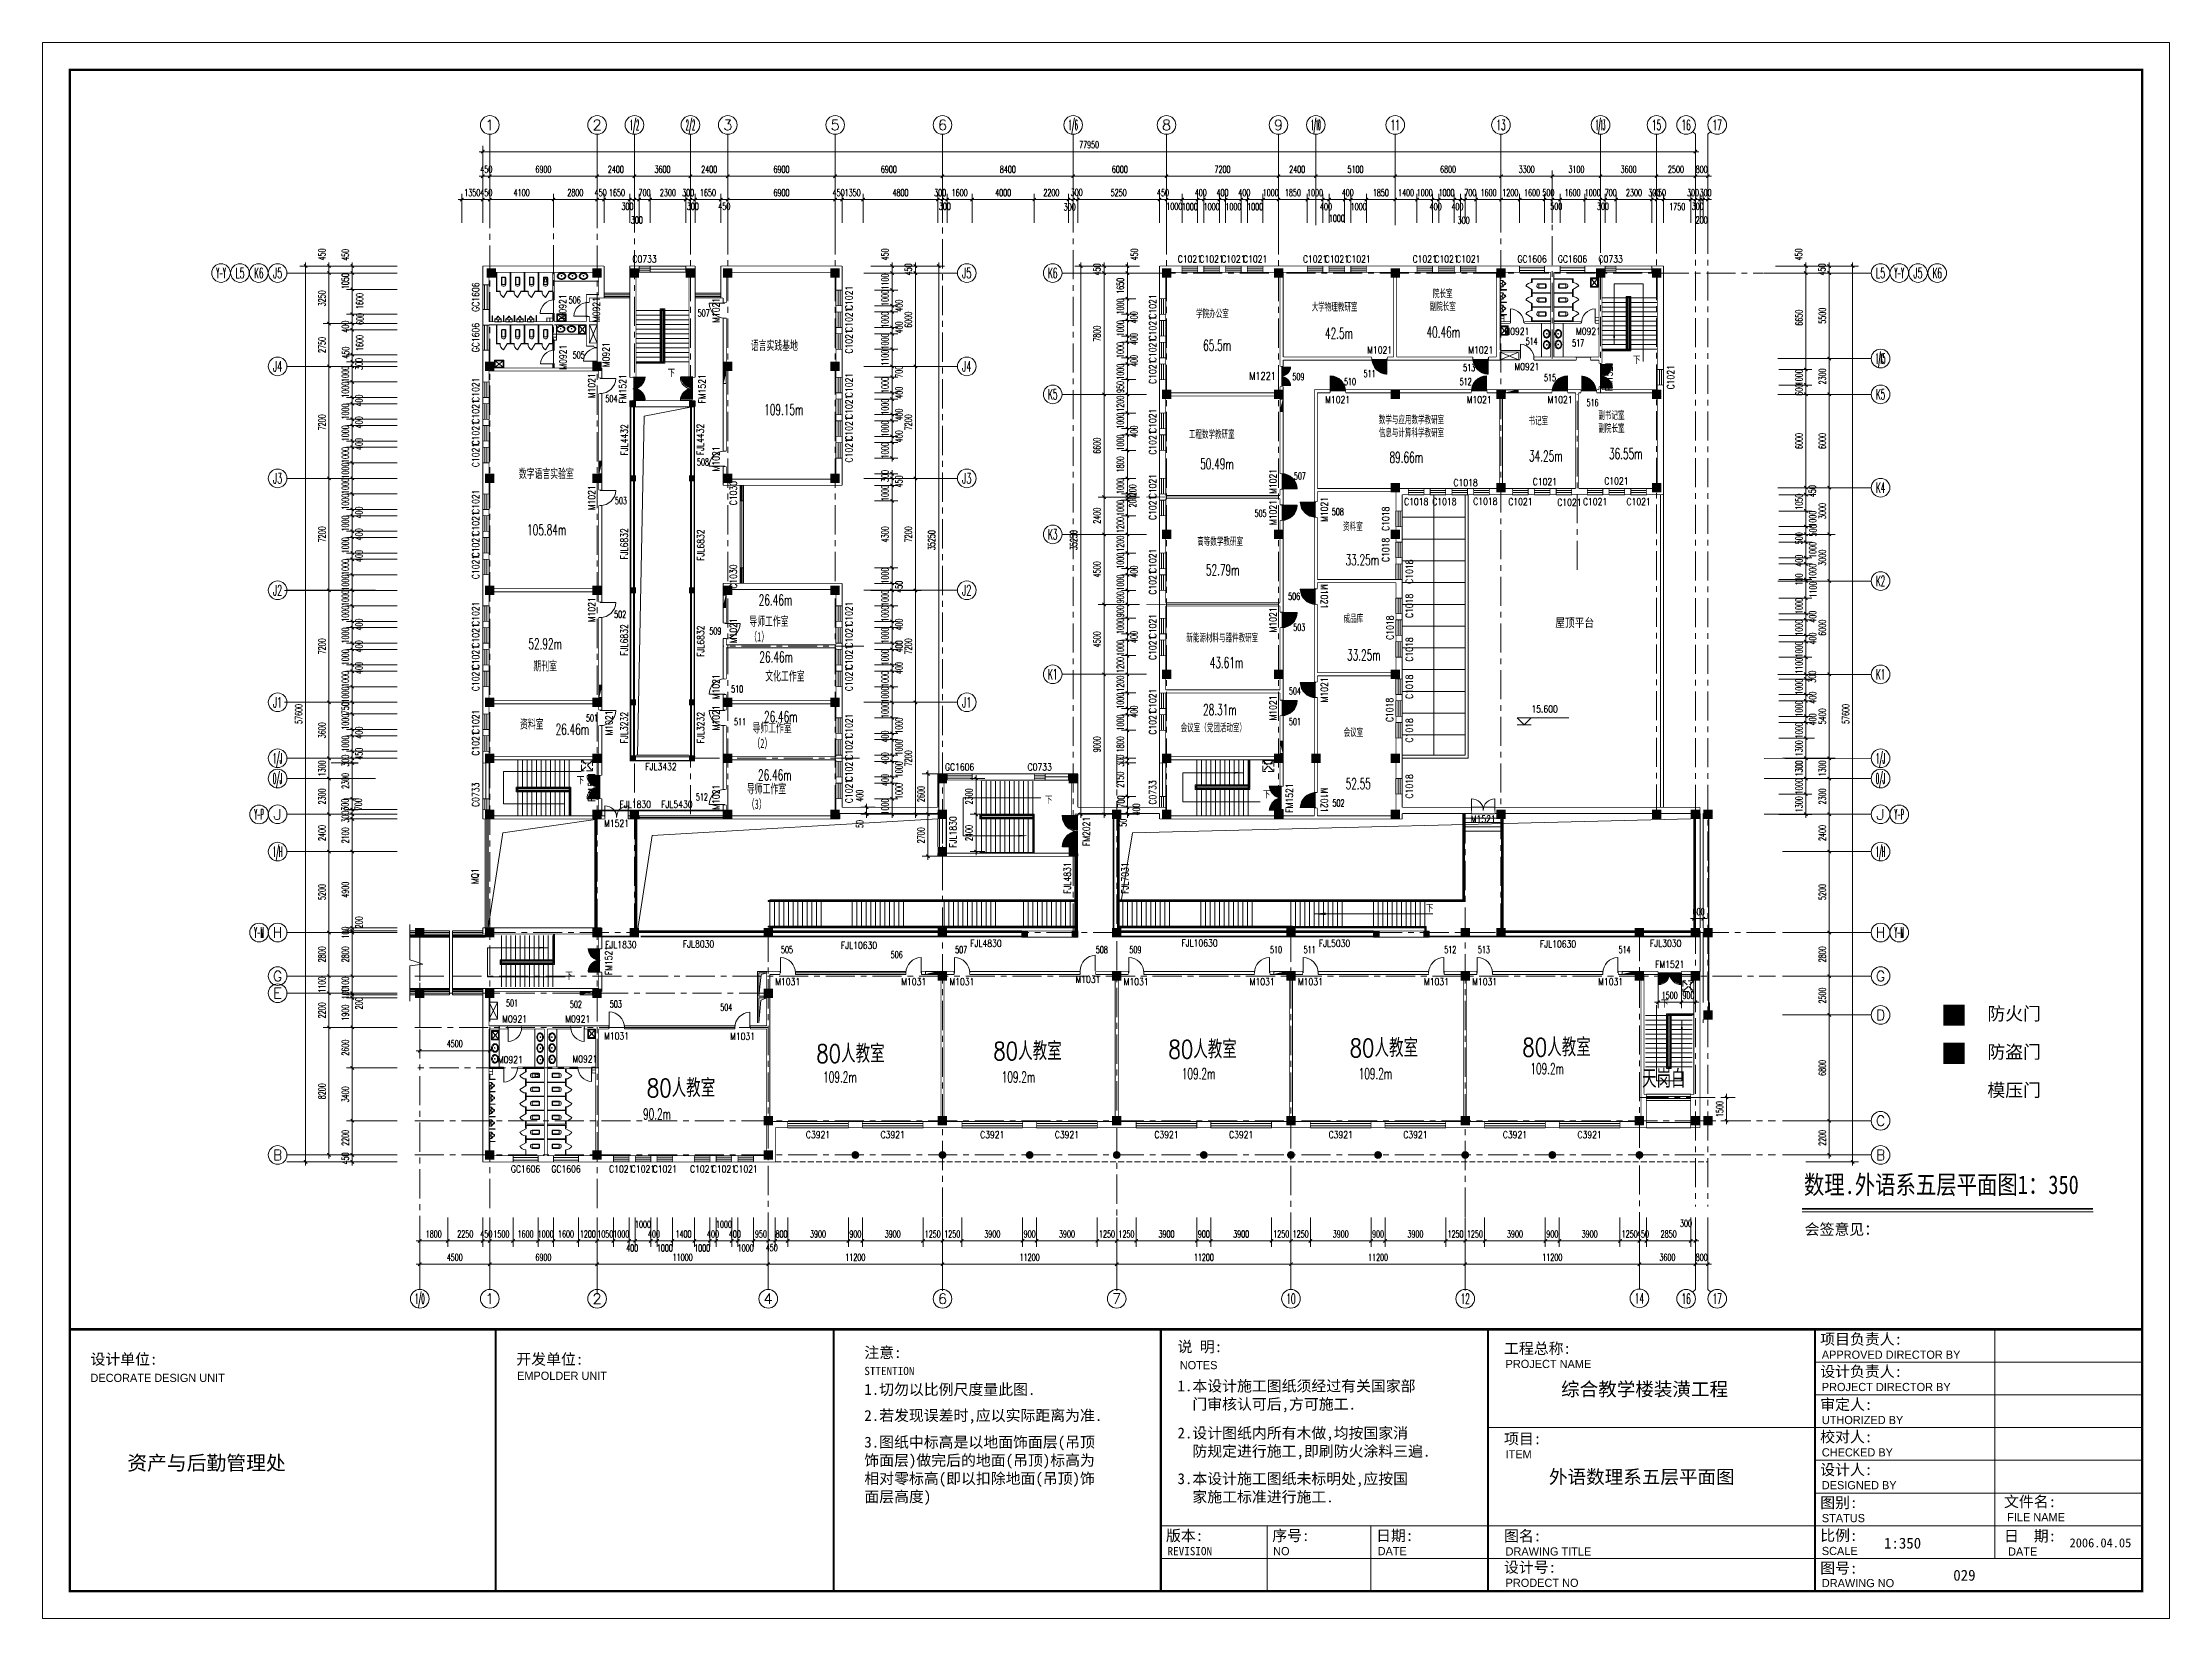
# Model space of a CAD drawing. Extents: x 1575758 to 1999219, y -897052 to -636879.
# Drawn here: x 1862498 to 1999219, y -740304 to -638991 of the extents above; entities that cross this region are included whole.
import ezdxf
from ezdxf.enums import TextEntityAlignment as Align

# ---------------------------------------------------------------- set-up
doc = ezdxf.new("R2010")
doc.units = 0
doc.header["$LTSCALE"] = 1500
doc.header["$MEASUREMENT"] = 0
doc.linetypes.add('CENTER', pattern=[2, 1.25, -0.25, 0.25, -0.25])
doc.linetypes.add('DASH', pattern=[0.35, 0.25, -0.1])
doc.layers.get('0').update_dxf_attribs({"linetype": 'CONTINUOUS', "lineweight": 5})
doc.layers.get('DEFPOINTS').update_dxf_attribs({"linetype": 'CONTINUOUS', "lineweight": 5})
for name, color, linetype, lineweight in [('AXIS', 7, 'CONTINUOUS', 5), ('AXIS_TEXT', 7, 'CONTINUOUS', 5), ('COLUMN', 7, 'CONTINUOUS', 5), ('DOTE', 7, 'CENTER', 5), ('LVTRY', 7, 'CONTINUOUS', 5), ('LVTRY_WINDOW', 7, 'CONTINUOUS', 5), ('OTHER', 7, 'CONTINUOUS', 5), ('P-S-TEXT', 7, 'CONTINUOUS', 5), ('PUB_DIM', 7, 'CONTINUOUS', 5), ('PUB_TEXT', 7, 'CONTINUOUS', 5), ('STAIR', 7, 'CONTINUOUS', 0), ('U型玻璃', 7, 'CONTINUOUS', 5), ('WALL', 7, 'CONTINUOUS', 5), ('WINDOW', 7, 'CONTINUOUS', 0), ('WINDOW_TEXT', 7, 'CONTINUOUS', 5), ('屋顶', 7, 'CONTINUOUS', 5), ('我的', 7, 'CONTINUOUS', 5), ('消火栓', 7, 'CONTINUOUS', 5), ('玻璃', 7, 'CONTINUOUS', 5), ('看线', 7, 'CONTINUOUS', 5), ('管井', 7, 'CONTINUOUS', 5), ('虚线', 7, 'DASH', 5), ('防火卷帘', 7, 'CONTINUOUS', 5), ('防火卷帘名称', 7, 'CONTINUOUS', 5)]:
    doc.layers.add(name, color=color, linetype=linetype, lineweight=lineweight)
for name, color, linetype in [('JIAJU1', 1, 'CONTINUOUS'), ('防火门', 10, 'CONTINUOUS'), ('防盗门', 180, 'CONTINUOUS')]:
    doc.layers.add(name, color=color, linetype=linetype)
doc.styles.add('_SIMPLEX', font='SIMPLEX.shx', dxfattribs={"width": 0.6})
doc.styles.add('COMPLEX', font='COMPLEX')
doc.styles.add('DIM_FONT', font='romans.shx', dxfattribs={"width": 0.6})
doc.styles.add('H1', font='romans.shx', dxfattribs={"width": 1.2, "bigfont": 'hztxt.shx'})
doc.styles.add('SIMPLEX', font='SIMPLEX.SHX', dxfattribs={"width": 0.6})
doc.styles.add('ST', font='')
doc.styles.get("Standard").update_dxf_attribs({"font": 'simhei.ttf', "height": 1.2})
doc.styles.get('ST').set_extended_font_data('SimSun')
doc.dimstyles.new('NORMAL', dxfattribs={"dimscale": 1.5, "dimtxt": 300, "dimasz": 1, "dimexe": 250, "dimexo": 300, "dimgap": 150, "dimtad": 1, "dimdec": 0, "dimdsep": 46, "dimtxsty": 'DIM_FONT', "dimblk1": '_DIMX', "dimblk2": '_DIMX', "dimsah": 1, "dimcen": 2.5, "dimdle": 0.3, "dimclrd": 256, "dimclre": 256, "dimclrt": 256, "dimadec": 0, "dimazin": 0, "dimtfac": 1, "dimtdec": 0, "dimtix": 1, "dimtmove": 2, "dimatfit": 3, "dimldrblk": '_DIMX', "dimfxl": 1, "dimtvp": 1, "dimtolj": 1, "dimtzin": 0, "dimlwd": -1, "dimlwe": -1, "dimarcsym": 0})

msp = doc.modelspace()

# ---------------------------------------------------------------- texts
at = {"layer": 'AXIS', "color": 250, "attachment_point": 1}
for s, insert, char_height, width in [('{\\fSimHei|b0|i0|c134|p2;\\C5;防火门}', (1987514.9, -701000.8), 840, 5829.141), ('{\\fSimHei|b0|i0|c134|p2;\\C5;防盗门}', (1987514.9, -703460.7), 840, 5829.141), ('{\\fSimHei|b0|i0|c134|p2;\\C5;模压门}', (1987514.9, -705920.6), 840, 5829.141), ('{\\fSimHei|b0|i0|c134|p2;\\C5;会签意见：}', (1975770.1, -714935.7), 701.131, 6476.823), ('{\\fSimHei|b0|i0|c134|p2;\\C5;设计单位:}', (1865579.7, -723283.2), 701.131, 6476.823), ('{\\fSimHei|b0|i0|c134|p2;\\C5;开发单位:}', (1892953.2, -723283.2), 701.131, 6476.823), ('{\\fSimHei|b0|i0|c134|p2;\\C5;说 明:}', (1935456.3, -722481.9), 701.131, 6476.823), ('{\\fSimHei|b0|i0|c134|p2;\\C5;工程总称:}', (1956441.9, -722592.5), 701.131, 6476.823), ('{\\fSimHei|b0|i0|c134|p2;\\C5;项目负责人:}', (1976770.1, -721996), 701.131, 6476.823), ('\\fￋￎￌ￥|b0|i0|c134|p2;\\C5;APPROVED DIRECTOR BY', (1976871.7, -723083.4), 525.848, 10946.369), ('\\fￋￎￌ￥|b0|i0|c134|p2;\\C5;DECORATE DESIGN UNIT', (1865579.7, -724573.9), 525.848, 8852.586), ('\\fￋￎￌ￥|b0|i0|c134|p2;\\C5;EMPOLDER UNIT', (1892999.5, -724438.9), 525.848, 9314.727), ('{\\fSimSun|b0|i0|c134|p2;\\C5;STTENTION}', (1915323.3, -724130.6), 525.848, 6476.823), ('\\fￋￎￌ￥|b0|i0|c134|p2;\\C5;NOTES', (1935599.2, -723752.7), 525.848, 6476.823), ('\\fￋￎￌ￥|b0|i0|c134|p2;\\C5;PROJECT NAME', (1956543.4, -723679.1), 525.848, 6476.823), ('{\\fSimHei|b0|i0|c134|p2;\\C5;设计负责人:}', (1976770.1, -724073.6), 701.131, 6476.823), ('{\\fSimHei|b0|i0|c134|p2;\\C5;1.切勿以比例尺度量此图.}', (1915323.3, -725230.2), 701.131, 17463.279), ('{\\fSimHei|b0|i0|c134|p2;\\C5;1.本设计施工图纸须经过有关国家部\\P  门审核认可后,方可施工.}', (1935456.3, -725004.4), 701.131, 17463.279), ('{\\fSimHei|b0|i0|c134|p2;\\C5;综合教学楼装潢工程}', (1960108.6, -725124.8), 874.895, 17614.867), ('\\fￋￎￌ￥|b0|i0|c134|p2;\\C5;PROJECT DIRECTOR BY', (1976871.7, -725161), 525.848, 10946.369), ('{\\fSimHei|b0|i0|c134|p2;\\C5;2.若发现误差时,应以实际距离为准.}', (1915323.3, -726903.2), 701.131, 17463.279), ('{\\fSimHei|b0|i0|c134|p2;\\C5;审定人:}', (1976770.1, -726196), 701.131, 6476.823), ('\\fￋￎￌ￥|b0|i0|c134|p2;\\C5;UTHORIZED BY', (1976871.7, -727283.4), 525.848, 10946.369), ('{\\fSimHei|b0|i0|c134|p2;\\C5;3.图纸中标高是以地面饰面层(吊顶\\P饰面层)做完后的地面(吊顶)标高为\\P相对零标高(即以扣除地面(吊顶)饰\\P面层高度)}', (1915323.3, -728616.7), 701.131, 17463.279), ('{\\fSimHei|b0|i0|c134|p2;\\C5;2.设计图纸内所有木做,均按国家消\\P  防规定进行施工,即刷防火涂料三遍.}', (1935456.3, -728029.6), 701.131, 17463.279), ('{\\fSimHei|b0|i0|c134|p2;\\C5;项目:}', (1956441.9, -728400.5), 701.131, 6476.823), ('{\\fSimHei|b0|i0|c134|p2;\\C5;校对人:}', (1976770.1, -728275.2), 701.131, 6476.823), ('{\\C5;资产与后勤管理处}', (1867944.7, -729838.8), 933.333, 28945.32), ('\\fￋￎￌ￥|b0|i0|c134|p2;\\C5;ITEM', (1956543.4, -729487.1), 525.848, 6476.823), ('\\fￋￎￌ￥|b0|i0|c134|p2;\\C5;CHECKED BY', (1976871.7, -729362.6), 525.848, 10946.369), ('{\\fSimHei|b0|i0|c134|p2;\\C5;3.本设计施工图纸未标明处,应按国\\P  家施工标准进行施工.}', (1935456.3, -730967.6), 701.131, 17463.279), ('{\\C5;外语数理系五层平面图}', (1959333.1, -730762.3), 874.895, 17614.867), ('{\\fSimHei|b0|i0|c134|p2;\\C5;设计人:}', (1976770.1, -730385.8), 701.131, 6476.823), ('{\\fSimHei|b0|i0|c134|p2;\\C5;图别:}', (1976770.1, -732503.5), 701.131, 6476.823), ('\\fￋￎￌ￥|b0|i0|c134|p2;\\C5;DESIGNED BY', (1976871.7, -731473.2), 525.848, 10946.369), ('{\\fSimHei|b0|i0|c134|p2;\\C5;文件名:}', (1988584.1, -732443.1), 701.131, 6476.823), ('\\fￋￎￌ￥|b0|i0|c134|p2;\\C5;STATUS', (1976871.7, -733590.9), 525.848, 10946.369), ('\\fￋￎￌ￥|b0|i0|c134|p2;\\C5;FILE NAME', (1988786.4, -733530.5), 525.848, 10946.369), ('{\\fSimHei|b0|i0|c134|p2;\\C5;版本:}', (1934713.6, -734624.9), 701.131, 6476.823), ('{\\fSimHei|b0|i0|c134|p2;\\C5;序号:}', (1941545.5, -734624.9), 701.131, 6476.823), ('{\\fSimHei|b0|i0|c134|p2;\\C5;日期:}', (1948219.2, -734624.9), 701.131, 6476.823), ('{\\fSimHei|b0|i0|c134|p2;\\C5;图名:}', (1956441.9, -734644.2), 701.131, 7730.349), ('{\\fSimHei|b0|i0|c134|p2;\\C5;比例:}', (1976770.1, -734615.1), 701.131, 6476.823), ('{\\C5;1:350}', (1980870, -735111.6), 701.131, 6476.823), ('{\\fSimHei|b0|i0|c134|p2;\\C5;日  期:}', (1988584.1, -734653.1), 701.131, 6476.823), ('{\\C5;2006.04.05}', (1992797.8, -735151.4), 583.333, 6476.823), ('{\\fSimSun|b0|i0|c134|p2;\\C5;REVISION}', (1934815.1, -735712.3), 525.848, 6476.823), ('\\fￋￎￌ￥|b0|i0|c134|p2;\\C5;NO', (1941601.6, -735712.3), 525.848, 6476.823), ('\\fￋￎￌ￥|b0|i0|c134|p2;\\C5;DATE', (1948320.8, -735712.3), 525.848, 6476.823), ('{\\fSimHei|b0|i0|c134|p2;\\C5;设计号:}', (1956441.9, -736660.8), 701.131, 6476.823), ('\\fￋￎￌ￥|b0|i0|c134|p2;\\C5;DRAWING TITLE', (1956543.4, -735730.8), 525.848, 6476.823), ('{\\fSimHei|b0|i0|c134|p2;\\C5;图号:}', (1976770.1, -736715.2), 701.131, 6476.823), ('\\fￋￎￌ￥|b0|i0|c134|p2;\\C5;SCALE', (1976871.7, -735702.5), 525.848, 10946.369), ('\\fￋￎￌ￥|b0|i0|c134|p2;\\C5;DATE', (1988846.8, -735740.5), 525.848, 10946.369), ('\\fￋￎￌ￥|b0|i0|c134|p2;\\C5;PRODECT NO', (1956543.4, -737748.2), 525.848, 10946.369), ('\\fￋￎￌ￥|b0|i0|c134|p2;\\C5;DRAWING NO', (1976871.7, -737765.6), 525.848, 10946.369), ('{\\C5;029}', (1985323.1, -737174.4), 701.13, 6476.823)]:
    msp.add_mtext(s, dxfattribs=dict(at, insert=insert, char_height=char_height, width=width))
at = {"layer": 'JIAJU1', "color": 22, "insert": (1915323.3, -722858.6), "char_height": 701.131, "width": 6476.823, "attachment_point": 1}
msp.add_mtext('{\\fSimHei|b0|i0|c134|p2;\\C5;注意:}', dxfattribs=at)
at = {"layer": 'P-S-TEXT', "style": 'H1', "width": 0.8}
for p in [(1902678.4, -660489.7), (1964734, -659646.2), (1926927.2, -687938.2), (1951416.3, -694899.6)]:
    msp.add_text('下', height=450, rotation=360, dxfattribs=at).set_placement(p)
for p in [(1896834.9, -686677.4), (1940936, -687583.7), (1896100.2, -699242.6), (1966538.2, -701037.1)]:
    msp.add_text('下', height=450, dxfattribs=at).set_placement(p)
at = {"layer": 'PUB_DIM', "style": 'DIM_FONT', "width": 0.8}
msp.add_text('15.600', height=450, rotation=360, dxfattribs=at).set_placement((1959053.7, -681844.3), align=Align.MIDDLE)
at = {"layer": 'PUB_TEXT', "style": 'H1', "width": 0.8}
for s, height, p in [('M1221', 480, (1940067.5, -660665.3)), ('屋顶平台', 600, (1959736.8, -676626.5))]:
    msp.add_text(s, height=height, dxfattribs=at).set_placement(p)
at = {"layer": 'PUB_TEXT', "lineweight": 0, "style": 'ST', "width": 0.8}
msp.add_text('数理.外语系五层平面图1：350', height=1200, dxfattribs=at).set_placement((1975720, -713014.7))
at = {"layer": 'WINDOW_TEXT', "style": '_SIMPLEX', "width": 0.8}
msp.add_text('MQ1', height=450, rotation=90, dxfattribs=at).set_placement((1890525.6, -693092.4))
at = {"layer": 'WINDOW_TEXT', "style": 'SIMPLEX', "oblique": -180, "text_generation_flag": 4, "flags": 9}
msp.add_attdef('A', text='', height=450, rotation=180, dxfattribs=at).set_placement((1894832.8, -654308.9), align=Align.MIDDLE)
at = {"layer": 'WINDOW_TEXT', "style": 'SIMPLEX', "flags": 9}
msp.add_attdef('A', text='', height=450, rotation=270, dxfattribs=at).set_placement((1894237.8, -705393), align=Align.MIDDLE)
at = {"layer": '我的', "lineweight": 0, "style": 'H1', "width": 0.8}
for s, p in [('80人教室', (1912230.1, -704576.8)), ('80人教室', (1923611.3, -704413.2)), ('80人教室', (1934869.2, -704299.5)), ('80人教室', (1946517.3, -704209.4)), ('80人教室', (1957617.6, -704169)), ('天岗白', (1965316.6, -706184.2)), ('80人教室', (1901340.2, -706785.6))]:
    msp.add_text(s, height=1166.4, dxfattribs=at).set_placement(p)
at = {"layer": '我的', "color": 0, "lineweight": 5, "style": 'DIM_FONT'}
for s, insert, char_height, width, attachment_point in [('{\\f宋体|b0|i0|c134|p2;院长室\\P副院长室}', (1952505, -654867.3), 500, 3694.262, 2), ('506', (1896319.8, -655315.3), 450, 1259.93, 1), ('507', (1904609, -656151.2), 450, 1259.93, 1), ('{\\f宋体|b0|i0|c134|p2;学院办公室}', (1936650.3, -656159.5), 500, 5274.601, 1), ('{\\f宋体|b0|i0|c134|p2;大学物理教研室}', (1944085.1, -655728.8), 500, 5274.601, 1), ('{\\C3;42.5m}', (1944935.8, -657333.4), 700, 2061.56, 1), ('{\\C3;40.46m}', (1951464.1, -657257.2), 700, 1794.32, 1), ('505', (1896577.2, -658846.1), 450, 1259.93, 1), ('{\\f宋体|b0|i0|c134|p2;语言实践基地}', (1908026.8, -658156.8), 600, 3620.03, 1), ('{\\C3;65.5m}', (1937104.1, -658102.9), 700, 2443.33, 1), ('514', (1957839, -657967.1), 450, 1205.04, 1), ('517', (1960822.4, -658073.5), 450, 1205.04, 1), ('509', (1942844.4, -660239.8), 450, 1205.04, 1), ('511', (1947413.8, -660054.4), 450, 1205.04, 1), ('513', (1953815.5, -659660.4), 450, 1205.04, 1), ('515', (1959016.7, -660316.7), 450, 1205.04, 1), ('504', (1898683.3, -661661.6), 450, 1259.93, 1), ('510', (1946161.3, -660564.3), 450, 1205.04, 1), ('512', (1953594.4, -660562.8), 450, 1205.04, 1), ('{\\C3;109.15m}', (1908890.1, -662240), 700, 2256.24, 1), ('{\\f宋体|b0|i0|c134|p2;数学与应用数学教研室\\P信息与计算科学教研室}', (1950493.7, -662979.2), 500, 5274.601, 2), ('{\\f宋体|b0|i0|c134|p2;书记室}', (1958020.8, -663051), 500, 2688.593, 1), ('516', (1961749.7, -661909.7), 450, 1205.04, 1), ('{\\f宋体|b0|i0|c134|p2;副书记室\\P副院长室}', (1962510.4, -662692.1), 500, 5274.601, 1), ('{\\f宋体|b0|i0|c134|p2;工程数学教研室}', (1936183.4, -663912.4), 500, 5274.601, 1), ('508', (1904564, -665732.2), 450, 1259.93, 1), ('{\\C3;50.49m}', (1936915.1, -665728), 700, 2070, 1), ('{\\C3;89.66m}', (1949083.3, -665303.4), 700, 2451.3, 1), ('{\\C3;34.25m}', (1958052.4, -665218.1), 700, 1388.11, 1), ('{\\C3;36.55m}', (1963190.9, -665072.1), 700, 1509.88, 1), ('{\\f宋体|b0|i0|c134|p2;数字语言实验室}', (1893117.4, -666395), 600, 3708.207, 1), ('507', (1942938.4, -666626.1), 450, 1205.04, 1), ('503', (1899290.1, -668221.1), 450, 1259.93, 1), ('505', (1940410.1, -669036.4), 450, 1205.04, 1), ('508', (1945373.8, -668920.5), 450, 1205.04, 1), ('{\\f宋体|b0|i0|c134|p2;资料室}', (1946096.4, -669834.8), 500, 2688.593, 1), ('{\\C3;105.84m}', (1893644.8, -669966.6), 700, 2217.31, 1), ('{\\f宋体|b0|i0|c134|p2;高等数学教研室}', (1936722.1, -670803.9), 500, 5274.601, 1), ('{\\C3;52.79m}', (1937280.5, -672554.1), 700, 1607.29, 1), ('{\\C3;33.25m}', (1946256.1, -671900.6), 700, 1923.88, 1), ('{\\C3;26.46m}', (1908533.5, -674477), 700, 1961.47, 1), ('506', (1942567.5, -674378.4), 450, 1205.04, 1), ('502', (1899243.3, -675516.6), 450, 1259.93, 1), ('509', (1905360.6, -676607.6), 450, 1259.93, 1), ('{\\f宋体|b0|i0|c134|p2;导师工作室 （1）}', (1907932.8, -675888), 600, 3620.03, 1), ('503', (1942892.2, -676358.3), 450, 1205.04, 1), ('{\\f宋体|b0|i0|c134|p2;成品库}', (1946132.3, -675757.2), 500, 2688.593, 1), ('{\\C3;52.92m}', (1893730.1, -677296.7), 700, 2217.31, 1), ('{\\f宋体|b0|i0|c134|p2;新能源材料与器件教研室}', (1936020.9, -676994.1), 500, 5274.601, 1), ('{\\C3;33.25m}', (1946353.5, -678013), 700, 1923.88, 1), ('{\\f宋体|b0|i0|c134|p2;期刊室}', (1894055.2, -678759.5), 600, 3620.03, 1), ('{\\C3;26.46m}', (1908576.1, -678142.1), 700, 1961.47, 1), ('{\\f宋体|b0|i0|c134|p2;文化工作室}', (1908960.7, -679405.6), 600, 3620.03, 1), ('{\\C3;43.61m}', (1937523.9, -678501.8), 700, 1558.59, 1), ('510', (1906764.7, -680325.5), 450, 1259.93, 1), ('504', (1942613.9, -680460.5), 450, 1205.04, 1), ('501', (1897432.7, -682197.3), 450, 1259.93, 1), ('{\\C3;26.46m}', (1908874.8, -681977.6), 700, 1961.47, 1), ('{\\C3;28.31m}', (1937100.9, -681530.3), 700, 1588.08, 1), ('{\\f宋体|b0|i0|c134|p2;资料室}', (1893193.2, -682492.4), 600, 3620.03, 1), ('{\\C3;26.46m}', (1895478.3, -682787.3), 700, 1961.47, 1), ('511', (1906951.9, -682430), 450, 1259.93, 1), ('{\\f宋体|b0|i0|c134|p2;导师工作室 （2）}', (1908134.6, -682743.6), 600, 3620.03, 1), ('{\\f宋体|b0|i0|c134|p2;会议室（党团活动室）}', (1935655.7, -682777.6), 500, 5274.601, 1), ('501', (1942613.9, -682430.5), 450, 1205.04, 1), ('{\\f宋体|b0|i0|c134|p2;会议室}', (1946132.3, -683079.4), 500, 2688.593, 1), ('{\\C3;26.46m}', (1908490.8, -685727.9), 700, 1961.47, 1), ('{\\C3;52.55}', (1946260.2, -686293.3), 700, 1996.94, 1), ('512', (1904495.7, -687259), 450, 1259.93, 1), ('{\\f宋体|b0|i0|c134|p2;导师工作室 （3）}', (1907775.4, -686656), 600, 3620.03, 1), ('502', (1945418, -687654.8), 450, 1205.04, 1), ('505', (1909962.9, -697084.5), 450, 1894.64, 1), ('507', (1921162.9, -697084.5), 450, 1894.64, 1), ('508', (1930206.3, -697084.5), 450, 1894.64, 1), ('509', (1932362.9, -697084.4), 450, 1894.64, 1), ('510', (1941406.3, -697084.4), 450, 1894.64, 1), ('511', (1943562.9, -697084.5), 450, 1894.64, 1), ('512', (1952606.3, -697084.5), 450, 1894.64, 1), ('513', (1954762.9, -697084.6), 450, 1894.64, 1), ('514', (1963806.3, -697084.6), 450, 1894.64, 1), ('506', (1917021.3, -697400.8), 450, 1894.64, 1), ('501', (1892296.7, -700512.9), 450, 1894.64, 1), ('502', (1896395.3, -700603.8), 450, 1894.64, 1), ('503', (1898962.9, -700584.5), 450, 1894.64, 1), ('504', (1906061.9, -700796.9), 450, 1894.64, 1), ('{\\C3;109.2m}', (1912679.5, -705148.5), 700, 3680, 1), ('{\\C3;109.2m}', (1924152.4, -705148.5), 700, 3680, 1), ('{\\C3;109.2m}', (1935733.6, -704932.3), 700, 3680, 1), ('{\\C3;109.2m}', (1947098.2, -704932.3), 700, 3680, 1), ('{\\C3;109.2m}', (1958138.2, -704607.9), 700, 3680, 1), ('{\\C3;90.2m}', (1901098.3, -707527.1), 700, 4437.64, 1)]:
    msp.add_mtext(s, dxfattribs=dict(at, insert=insert, char_height=char_height, width=width, attachment_point=attachment_point))
at = {"layer": '防火卷帘名称', "style": '_SIMPLEX', "width": 0.8}
for s, p in [('FJL4432', (1900126.9, -665547.9)), ('FJL4432', (1904996.8, -665518.8)), ('FJL6832', (1900110.6, -672233.1)), ('FJL6832', (1905023.6, -672312.2)), ('FJL6832', (1900110.6, -678408.7)), ('FJL6832', (1905023.6, -678487.9)), ('FJL3232', (1900110.6, -684046.1)), ('FJL3232', (1905023.5, -684046.1)), ('FJL1830', (1921249.5, -690755.3)), ('FJL4831', (1928589.7, -693719.4)), ('FJL7031', (1932297.8, -693719.4))]:
    msp.add_text(s, height=450, rotation=90, dxfattribs=at).set_placement(p)
for s, p in [('FJL3432', (1901242, -685775.1)), ('FJL1830', (1899590.7, -688184.2)), ('FJL5430', (1902262.5, -688184.2)), ('FJL1830', (1898660.1, -697214.4)), ('FJL8030', (1903655.9, -697165.5)), ('FJL10630', (1913818.1, -697258)), ('FJL4830', (1922130.9, -697128.5)), ('FJL10630', (1935704.7, -697097.7)), ('FJL5030', (1944538.5, -697120.6)), ('FJL10630', (1958751.5, -697175.4)), ('FJL3030', (1965824.3, -697120.3))]:
    msp.add_text(s, height=450, dxfattribs=at).set_placement(p)

# ---------------------------------------------------------------- blocks, each defined once
blk = doc.blocks.new('M_A2ZXL')
blk.add_line((-0.47, 0), (-0.47, -1))
blk.add_arc((-0.5, 0), 1, 271.6231, 0)
blk = doc.blocks.new('_FZH')
blk.add_solid([(0.5, -0.5), (-0.5, -0.5), (0.5, 0.5), (-0.5, 0.5)])
blk = doc.blocks.new('_LV6')
for p, q in [((-140, -340), (-140, -780)), ((140, -770), (-140, -770)), ((-110, -340), (-110, -770)), ((100, -300), (-100, -300)), ((100, -330), (-100, -330)), ((-30, -890), (30, -890)), ((110, -770), (110, -340)), ((140, -780), (140, -340))]:
    blk.add_line(p, q)
for centre, radius, start, end in [((-100, -340), 40, 90, 180), ((-30, -780), 110, 180, 270), ((-100, -340), 10, 90, 180), ((30, -780), 110, 270, 0), ((100, -340), 40, 0, 90), ((100, -340), 10, 0, 90)]:
    blk.add_arc(centre, radius, start, end)
blk = doc.blocks.new('_DBLK')
blk.add_line((-0.5, 0), (0, -0.87))
blk.add_arc((-0.5, 0), 1, 300, 0)
at = {"layer": 'WINDOW_TEXT', "style": 'SIMPLEX', "flags": 9}
blk.add_attdef('A', text='', height=1, dxfattribs=at).set_placement((0, 1.5), align=Align.MIDDLE)
blk = doc.blocks.new('M_S2RKC')
for points in [[(-0.41, 0.3), (0.16, -0.48), (-0.49, 0.11), (-0.49, -0.11)], [(-0.05, 0.5), (0.16, -0.48), (-0.25, 0.44), (-0.41, 0.3)], [(0.34, 0.38), (0.16, -0.48), (0.16, 0.48), (-0.05, 0.5)], [(0.51, 0), (0.16, -0.48), (0.46, 0.21), (0.34, 0.38)], [(0.46, -0.21), (0.34, -0.38), (0.51, 0), (0.16, -0.48)], [(-0.49, -0.11), (0.16, -0.48), (-0.41, -0.3), (-0.25, -0.44)], [(-0.25, -0.44), (0.16, -0.48), (-0.05, -0.5)]]:
    blk.add_solid(points)
blk = doc.blocks.new('_LV8')
for p, q in [((-205, 0), (205, 0)), ((-205, -191), (-205, 0)), ((205, 0), (205, -191))]:
    blk.add_line(p, q)
blk.add_circle((0, -60), 20)
for centre, radius, start, end in [((-243, -391), 203, 19.26394, 79.28939), ((-152, -175), 10, 114.10839, 248.1394), ((5, -526), 395, 66.66751, 114.10839), ((-243, -401), 233, 19.26394, 68.1394), ((0, -306), 54, 199.26394, 269.77771), ((0, -316), 24, 199.26394, 269.49984), ((0, -306), 54, 270.22229, 340.73606), ((0, -316), 24, 270.50016, 340.73606), ((243, -401), 233, 110.49411, 160.73606), ((243, -391), 203, 100.71061, 160.73606), ((158, -173), 10, 290.49411, 66.66751)]:
    blk.add_arc(centre, radius, start, end)
blk = doc.blocks.new('_ARROW')
blk.add_solid([(0, 0), (-1, 0.1), (-1, -0.1)])
blk = doc.blocks.new('_WBLK')
for p, q in [((-0.5, 0.5), (0.5, 0.5)), ((0.5, 0.167), (-0.5, 0.167)), ((0.5, -0.167), (-0.5, -0.167)), ((-0.5, -0.5), (0.5, -0.5))]:
    blk.add_line(p, q)
at = {"layer": 'WINDOW_TEXT', "style": 'SIMPLEX', "flags": 9}
blk.add_attdef('A', text='', height=1, dxfattribs=at).set_placement((0, 1.5), align=Align.MIDDLE)
blk = doc.blocks.new('_GCBLK')
at = {"linetype": 'DASH'}
for p, q in [((-0.5, -0.5), (-0.5, 0.5)), ((-0.5, 0.2), (0.5, 0.2)), ((0.5, -0.5), (0.5, 0.5)), ((-0.5, -0.2), (0.5, -0.2))]:
    blk.add_line(p, q, dxfattribs=at)
at = {"layer": 'WINDOW_TEXT', "style": 'SIMPLEX', "flags": 9}
blk.add_attdef('A', text='', height=1, dxfattribs=at).set_placement((0, 1.5), align=Align.MIDDLE)
blk = doc.blocks.new('_LV3')
for points in [[(280, -265, 0.1243095), (260, -186, 0.1057071), (198, -113, 0.0869413), (110, -67, 0.0771373), (0, -50, 0.0771373), (-110, -67, 0.0869413), (-198, -113, 0.1057071), (-260, -186, 0.1243095), (-280, -265, 0.1243095), (-260, -344, 0.1057071), (-198, -417, 0.0869413), (-110, -463, 0.0771373), (0, -480, 0.0771373), (110, -463, 0.0869413), (198, -417, 0.1057071), (260, -344, 0.1243095)], [(230, -275, 0.1243095), (216, -220, 0.1057071), (168, -163, 0.0869413), (95, -125, 0.0771373), (0, -110, 0.0771373), (-95, -125, 0.0869413), (-168, -163, 0.1057071), (-216, -220, 0.1243095), (-230, -275, 0.1243095), (-216, -330, 0.1057071), (-168, -387, 0.0869413), (-95, -425, 0.0771373), (0, -440, 0.0771373), (95, -425, 0.0869413), (168, -387, 0.1057071), (216, -330, 0.1243095)]]:
    blk.add_lwpolyline(points, format="xyb", close=True)
blk.add_circle((0, -250), 20)
blk = doc.blocks.new('_DIMX')
blk.add_line((-150, 0), (150, 0))
at = {"const_width": 50}
blk.add_lwpolyline([(-70, -70), (70, 70)], dxfattribs=at)
blk = doc.blocks.new('*D558')
at = {"layer": 'AXIS'}
for p, q in [((1886748, -702649), (1886748, -704183)), ((1891248, -702649), (1891248, -704183)), ((1886749, -703808), (1891246, -703808))]:
    blk.add_line(p, q, dxfattribs=at)
at = {"layer": 'DEFPOINTS', "color": 0, "lineweight": 5}
for p in [(1886748, -702199), (1891248, -702199), (1891248, -703808)]:
    blk.add_point(p, dxfattribs=at)
at = {"layer": 'AXIS', "xscale": 1.5, "yscale": 1.5, "zscale": 1.5, "rotation": 180}
blk.add_blockref('_DIMX', (1886748, -703808), dxfattribs=at)
at = {"layer": 'AXIS', "xscale": 1.5, "yscale": 1.5, "zscale": 1.5}
blk.add_blockref('_DIMX', (1891248, -703808), dxfattribs=at)
at = {"layer": 'AXIS', "insert": (1888998, -703358), "char_height": 450, "attachment_point": 5, "style": 'DIM_FONT'}
blk.add_mtext('\\A1;4500', dxfattribs=at)
blk = doc.blocks.new('A$C68C06AB7')
at = {"layer": '消火栓'}
blk.add_hatch(color=256, dxfattribs=at).paths.add_polyline_path([(800, 200), (0, 200), (800, 0)])
blk.add_line((0, 200), (800, 0), dxfattribs=at)
blk.add_lwpolyline([(0, 200), (0, 0), (800, 0), (800, 200)], close=True, dxfattribs=at)
blk = doc.blocks.new('M_S0BKA')
blk.add_solid([(0.5, 0.5), (0.5, -0.5), (-0.5, 0.5), (-0.5, -0.5)])
blk = doc.blocks.new('M_B0OPK')
for p, q in [((-0.5, 0.5), (0.5, 0.5)), ((0.5, 0.167), (-0.5, 0.167)), ((0.5, -0.167), (-0.5, -0.167)), ((-0.5, -0.5), (0.5, -0.5))]:
    blk.add_line(p, q)
blk = doc.blocks.new('M_A3PTU')
for p, q in [((-0.5, 0), (-0.499, -0.498)), ((0.5, 0), (0.499, -0.498))]:
    blk.add_line(p, q)
for centre, start, end in [((-0.498, -0.001), 269.88501, 0.07634), ((0.498, -0.001), 179.92366, 270.11499)]:
    blk.add_arc(centre, 0.498, start, end)
blk = doc.blocks.new('_AXISO')
blk.add_circle((0, 0), 0.5)
at = {"layer": 'AXIS_TEXT', "style": 'COMPLEX', "width": 1.041667}
blk.add_attdef('A', text='', height=0.56, dxfattribs=at).set_placement((-0.25, -0.28), (0.25, -0.28), align=Align.FIT)
blk = doc.blocks.new('*D1105')
at = {"layer": 'AXIS'}
for p, q in [((1915748, -653808), (1918985, -653808)), ((1918610, -653809), (1918610, -659806)), ((1915748, -659808), (1918985, -659808))]:
    blk.add_line(p, q, dxfattribs=at)
at = {"layer": 'DEFPOINTS', "color": 0, "lineweight": 5}
for p in [(1915298, -653808), (1915298, -659808), (1918610, -659808)]:
    blk.add_point(p, dxfattribs=at)
at = {"layer": 'AXIS', "xscale": 1.5, "yscale": 1.5, "zscale": 1.5}
for p, rotation in [((1918610, -653808), 90), ((1918610, -659808), 270)]:
    blk.add_blockref('_DIMX', p, dxfattribs=dict(at, rotation=rotation))
at = {"layer": 'AXIS', "insert": (1918160, -656808), "char_height": 450, "attachment_point": 5, "rotation": 90, "style": 'DIM_FONT'}
blk.add_mtext('\\A1;6000', dxfattribs=at)
blk = doc.blocks.new('*D1106')
at = {"layer": 'AXIS'}
for p, q in [((1915748, -659808), (1918985, -659808)), ((1918610, -659809), (1918610, -667006)), ((1915748, -667008), (1918985, -667008))]:
    blk.add_line(p, q, dxfattribs=at)
at = {"layer": 'DEFPOINTS', "color": 0, "lineweight": 5}
for p in [(1915298, -659808), (1915298, -667008), (1918610, -667008)]:
    blk.add_point(p, dxfattribs=at)
at = {"layer": 'AXIS', "xscale": 1.5, "yscale": 1.5, "zscale": 1.5}
for p, rotation in [((1918610, -659808), 90), ((1918610, -667008), 270)]:
    blk.add_blockref('_DIMX', p, dxfattribs=dict(at, rotation=rotation))
at = {"layer": 'AXIS', "insert": (1918160, -663408), "char_height": 450, "attachment_point": 5, "rotation": 90, "style": 'DIM_FONT'}
blk.add_mtext('\\A1;7200', dxfattribs=at)
blk = doc.blocks.new('*D1107')
at = {"layer": 'AXIS'}
for p, q in [((1915748, -667008), (1918985, -667008)), ((1918610, -667009), (1918610, -674206)), ((1915748, -674208), (1918985, -674208))]:
    blk.add_line(p, q, dxfattribs=at)
at = {"layer": 'DEFPOINTS', "color": 0, "lineweight": 5}
for p in [(1915298, -667008), (1915298, -674208), (1918610, -674208)]:
    blk.add_point(p, dxfattribs=at)
at = {"layer": 'AXIS', "xscale": 1.5, "yscale": 1.5, "zscale": 1.5}
for p, rotation in [((1918610, -667008), 90), ((1918610, -674208), 270)]:
    blk.add_blockref('_DIMX', p, dxfattribs=dict(at, rotation=rotation))
at = {"layer": 'AXIS', "insert": (1918160, -670608), "char_height": 450, "attachment_point": 5, "rotation": 90, "style": 'DIM_FONT'}
blk.add_mtext('\\A1;7200', dxfattribs=at)
blk = doc.blocks.new('*D1108')
at = {"layer": 'AXIS'}
for p, q in [((1915748, -674208), (1918985, -674208)), ((1918610, -674209), (1918610, -681406)), ((1915748, -681408), (1918985, -681408))]:
    blk.add_line(p, q, dxfattribs=at)
at = {"layer": 'DEFPOINTS', "color": 0, "lineweight": 5}
for p in [(1915298, -674208), (1915298, -681408), (1918610, -681408)]:
    blk.add_point(p, dxfattribs=at)
at = {"layer": 'AXIS', "xscale": 1.5, "yscale": 1.5, "zscale": 1.5}
for p, rotation in [((1918610, -674208), 90), ((1918610, -681408), 270)]:
    blk.add_blockref('_DIMX', p, dxfattribs=dict(at, rotation=rotation))
at = {"layer": 'AXIS', "insert": (1918160, -677808), "char_height": 450, "attachment_point": 5, "rotation": 90, "style": 'DIM_FONT'}
blk.add_mtext('\\A1;7200', dxfattribs=at)
blk = doc.blocks.new('*D1109')
at = {"layer": 'AXIS'}
for p, q in [((1915748, -681408), (1918985, -681408)), ((1918610, -681409), (1918610, -688606)), ((1915748, -688608), (1918985, -688608))]:
    blk.add_line(p, q, dxfattribs=at)
at = {"layer": 'DEFPOINTS', "color": 0, "lineweight": 5}
for p in [(1915298, -681408), (1915298, -688608), (1918610, -688608)]:
    blk.add_point(p, dxfattribs=at)
at = {"layer": 'AXIS', "xscale": 1.5, "yscale": 1.5, "zscale": 1.5}
for p, rotation in [((1918610, -681408), 90), ((1918610, -688608), 270)]:
    blk.add_blockref('_DIMX', p, dxfattribs=dict(at, rotation=rotation))
at = {"layer": 'AXIS', "insert": (1918160, -685008), "char_height": 450, "attachment_point": 5, "rotation": 90, "style": 'DIM_FONT'}
blk.add_mtext('\\A1;7200', dxfattribs=at)
blk = doc.blocks.new('*D1110')
at = {"layer": 'AXIS'}
for p, q in [((1916060, -653358), (1920485, -653358)), ((1920110, -653359), (1920110, -688606)), ((1916060, -688608), (1920485, -688608))]:
    blk.add_line(p, q, dxfattribs=at)
at = {"layer": 'DEFPOINTS', "color": 0, "lineweight": 5}
for p in [(1915610, -653358), (1915610, -688608), (1920110, -688608)]:
    blk.add_point(p, dxfattribs=at)
at = {"layer": 'AXIS', "xscale": 1.5, "yscale": 1.5, "zscale": 1.5}
for p, rotation in [((1920110, -653358), 90), ((1920110, -688608), 270)]:
    blk.add_blockref('_DIMX', p, dxfattribs=dict(at, rotation=rotation))
at = {"layer": 'AXIS', "insert": (1919660, -670983), "char_height": 450, "attachment_point": 5, "rotation": 90, "style": 'DIM_FONT'}
blk.add_mtext('\\A1;35250', dxfattribs=at)
blk = doc.blocks.new('*D1111')
at = {"layer": 'AXIS'}
for p, q in [((1933004, -653808), (1930359, -653808)), ((1930734, -653809), (1930734, -661606)), ((1933004, -661608), (1930359, -661608))]:
    blk.add_line(p, q, dxfattribs=at)
at = {"layer": 'DEFPOINTS', "color": 0, "lineweight": 5}
for p in [(1933454, -653808), (1930734, -661608), (1933454, -661608)]:
    blk.add_point(p, dxfattribs=at)
at = {"layer": 'AXIS', "xscale": 1.5, "yscale": 1.5, "zscale": 1.5}
for p, rotation in [((1930734, -653808), 90), ((1930734, -661608), 270)]:
    blk.add_blockref('_DIMX', p, dxfattribs=dict(at, rotation=rotation))
at = {"layer": 'AXIS', "insert": (1930284, -657708), "char_height": 450, "attachment_point": 5, "rotation": 90, "style": 'DIM_FONT'}
blk.add_mtext('\\A1;7800', dxfattribs=at)
blk = doc.blocks.new('*D1112')
at = {"layer": 'AXIS'}
for p, q in [((1933004, -661608), (1930359, -661608)), ((1930734, -661609), (1930734, -668206)), ((1933004, -668208), (1930359, -668208))]:
    blk.add_line(p, q, dxfattribs=at)
at = {"layer": 'DEFPOINTS', "color": 0, "lineweight": 5}
for p in [(1933454, -661608), (1930734, -668208), (1933454, -668208)]:
    blk.add_point(p, dxfattribs=at)
at = {"layer": 'AXIS', "xscale": 1.5, "yscale": 1.5, "zscale": 1.5}
for p, rotation in [((1930734, -661608), 90), ((1930734, -668208), 270)]:
    blk.add_blockref('_DIMX', p, dxfattribs=dict(at, rotation=rotation))
at = {"layer": 'AXIS', "insert": (1930284, -664908), "char_height": 450, "attachment_point": 5, "rotation": 90, "style": 'DIM_FONT'}
blk.add_mtext('\\A1;6600', dxfattribs=at)
blk = doc.blocks.new('*D1113')
at = {"layer": 'AXIS'}
for p, q in [((1933004, -670608), (1930359, -670608)), ((1930734, -670609), (1930734, -675106)), ((1933004, -675108), (1930359, -675108))]:
    blk.add_line(p, q, dxfattribs=at)
at = {"layer": 'DEFPOINTS', "color": 0, "lineweight": 5}
for p in [(1933454, -670608), (1930734, -675108), (1933454, -675108)]:
    blk.add_point(p, dxfattribs=at)
at = {"layer": 'AXIS', "xscale": 1.5, "yscale": 1.5, "zscale": 1.5}
for p, rotation in [((1930734, -670608), 90), ((1930734, -675108), 270)]:
    blk.add_blockref('_DIMX', p, dxfattribs=dict(at, rotation=rotation))
at = {"layer": 'AXIS', "insert": (1930284, -672858), "char_height": 450, "attachment_point": 5, "rotation": 90, "style": 'DIM_FONT'}
blk.add_mtext('\\A1;4500', dxfattribs=at)
blk = doc.blocks.new('*D1114')
at = {"layer": 'AXIS'}
for p, q in [((1933004, -679608), (1930359, -679608)), ((1930734, -679609), (1930734, -688606)), ((1933004, -688608), (1930359, -688608))]:
    blk.add_line(p, q, dxfattribs=at)
at = {"layer": 'DEFPOINTS', "color": 0, "lineweight": 5}
for p in [(1933454, -679608), (1930734, -688608), (1933454, -688608)]:
    blk.add_point(p, dxfattribs=at)
at = {"layer": 'AXIS', "xscale": 1.5, "yscale": 1.5, "zscale": 1.5}
for p, rotation in [((1930734, -679608), 90), ((1930734, -688608), 270)]:
    blk.add_blockref('_DIMX', p, dxfattribs=dict(at, rotation=rotation))
at = {"layer": 'AXIS', "insert": (1930284, -684108), "char_height": 450, "attachment_point": 5, "rotation": 90, "style": 'DIM_FONT'}
blk.add_mtext('\\A1;9000', dxfattribs=at)
blk = doc.blocks.new('*D1115')
at = {"layer": 'AXIS'}
for p, q in [((1932692, -653358), (1928859, -653358)), ((1929234, -653359), (1929234, -688606)), ((1932692, -688608), (1928859, -688608))]:
    blk.add_line(p, q, dxfattribs=at)
at = {"layer": 'DEFPOINTS', "color": 0, "lineweight": 5}
for p in [(1933142, -653358), (1929234, -688608), (1933142, -688608)]:
    blk.add_point(p, dxfattribs=at)
at = {"layer": 'AXIS', "xscale": 1.5, "yscale": 1.5, "zscale": 1.5}
for p, rotation in [((1929234, -653358), 90), ((1929234, -688608), 270)]:
    blk.add_blockref('_DIMX', p, dxfattribs=dict(at, rotation=rotation))
at = {"layer": 'AXIS', "insert": (1928784, -670983), "char_height": 450, "attachment_point": 5, "rotation": 90, "style": 'DIM_FONT'}
blk.add_mtext('\\A1;35250', dxfattribs=at)
blk = doc.blocks.new('*D1116')
at = {"layer": 'AXIS'}
for p, q in [((1974498, -653808), (1977723, -653808)), ((1977348, -653809), (1977348, -659306)), ((1974498, -659308), (1977723, -659308))]:
    blk.add_line(p, q, dxfattribs=at)
at = {"layer": 'DEFPOINTS', "color": 0, "lineweight": 5}
for p in [(1974048, -653808), (1974048, -659308), (1977348, -659308)]:
    blk.add_point(p, dxfattribs=at)
at = {"layer": 'AXIS', "xscale": 1.5, "yscale": 1.5, "zscale": 1.5}
for p, rotation in [((1977348, -653808), 90), ((1977348, -659308), 270)]:
    blk.add_blockref('_DIMX', p, dxfattribs=dict(at, rotation=rotation))
at = {"layer": 'AXIS', "insert": (1976898, -656558), "char_height": 450, "attachment_point": 5, "rotation": 90, "style": 'DIM_FONT'}
blk.add_mtext('\\A1;5500', dxfattribs=at)
blk = doc.blocks.new('*D1117')
at = {"layer": 'AXIS'}
for p, q in [((1974498, -667608), (1977723, -667608)), ((1977348, -667609), (1977348, -670606)), ((1974498, -670608), (1977723, -670608))]:
    blk.add_line(p, q, dxfattribs=at)
at = {"layer": 'DEFPOINTS', "color": 0, "lineweight": 5}
for p in [(1974048, -667608), (1974048, -670608), (1977348, -670608)]:
    blk.add_point(p, dxfattribs=at)
at = {"layer": 'AXIS', "xscale": 1.5, "yscale": 1.5, "zscale": 1.5}
for p, rotation in [((1977348, -667608), 90), ((1977348, -670608), 270)]:
    blk.add_blockref('_DIMX', p, dxfattribs=dict(at, rotation=rotation))
at = {"layer": 'AXIS', "insert": (1976898, -669108), "char_height": 450, "attachment_point": 5, "rotation": 90, "style": 'DIM_FONT'}
blk.add_mtext('\\A1;3000', dxfattribs=at)
blk = doc.blocks.new('*D1118')
at = {"layer": 'AXIS'}
for p, q in [((1974498, -673609), (1977723, -673609)), ((1977348, -673611), (1977348, -679608)), ((1974498, -679609), (1977723, -679609))]:
    blk.add_line(p, q, dxfattribs=at)
at = {"layer": 'DEFPOINTS', "color": 0, "lineweight": 5}
for p in [(1974048, -673609), (1974048, -679609), (1977348, -679609)]:
    blk.add_point(p, dxfattribs=at)
at = {"layer": 'AXIS', "xscale": 1.5, "yscale": 1.5, "zscale": 1.5}
for p, rotation in [((1977348, -673609), 90), ((1977348, -679609), 270)]:
    blk.add_blockref('_DIMX', p, dxfattribs=dict(at, rotation=rotation))
at = {"layer": 'AXIS', "insert": (1976898, -676609), "char_height": 450, "attachment_point": 5, "rotation": 90, "style": 'DIM_FONT'}
blk.add_mtext('\\A1;6000', dxfattribs=at)
blk = doc.blocks.new('*D1119')
at = {"layer": 'AXIS'}
for p, q in [((1974498, -679609), (1977723, -679609)), ((1977348, -679611), (1977348, -685008)), ((1974498, -685009), (1977723, -685009))]:
    blk.add_line(p, q, dxfattribs=at)
at = {"layer": 'DEFPOINTS', "color": 0, "lineweight": 5}
for p in [(1974048, -679609), (1974048, -685009), (1977348, -685009)]:
    blk.add_point(p, dxfattribs=at)
at = {"layer": 'AXIS', "xscale": 1.5, "yscale": 1.5, "zscale": 1.5}
for p, rotation in [((1977348, -679609), 90), ((1977348, -685009), 270)]:
    blk.add_blockref('_DIMX', p, dxfattribs=dict(at, rotation=rotation))
at = {"layer": 'AXIS', "insert": (1976898, -682309), "char_height": 450, "attachment_point": 5, "rotation": 90, "style": 'DIM_FONT'}
blk.add_mtext('\\A1;5400', dxfattribs=at)
blk = doc.blocks.new('*D1120')
at = {"layer": 'AXIS'}
for p, q in [((1974498, -661608), (1977723, -661608)), ((1977348, -661609), (1977348, -667606)), ((1974498, -667608), (1977723, -667608))]:
    blk.add_line(p, q, dxfattribs=at)
at = {"layer": 'DEFPOINTS', "color": 0, "lineweight": 5}
for p in [(1974048, -661608), (1974048, -667608), (1977348, -667608)]:
    blk.add_point(p, dxfattribs=at)
at = {"layer": 'AXIS', "xscale": 1.5, "yscale": 1.5, "zscale": 1.5}
for p, rotation in [((1977348, -661608), 90), ((1977348, -667608), 270)]:
    blk.add_blockref('_DIMX', p, dxfattribs=dict(at, rotation=rotation))
at = {"layer": 'AXIS', "insert": (1976898, -664608), "char_height": 450, "attachment_point": 5, "rotation": 90, "style": 'DIM_FONT'}
blk.add_mtext('\\A1;6000', dxfattribs=at)
blk = doc.blocks.new('*D1121')
at = {"layer": 'DEFPOINTS', "color": 0, "lineweight": 5}
for p in [(1932234, -661608), (1933234, -660658), (1933234, -661608)]:
    blk.add_point(p, dxfattribs=at)
at = {"layer": 'PUB_DIM'}
for p, q in [((1932784, -660658), (1931859, -660658)), ((1932784, -661608), (1931859, -661608)), ((1932234, -660656), (1932234, -660655)), ((1932234, -660658), (1932234, -661608)), ((1932234, -661609), (1932234, -661611))]:
    blk.add_line(p, q, dxfattribs=at)
at = {"layer": 'PUB_DIM', "xscale": 1.5, "yscale": 1.5, "zscale": 1.5}
for p, rotation in [((1932234, -660658), 270), ((1932234, -661608), 90)]:
    blk.add_blockref('_DIMX', p, dxfattribs=dict(at, rotation=rotation))
at = {"layer": 'PUB_DIM', "insert": (1931784, -661133), "char_height": 450, "attachment_point": 5, "rotation": 90, "style": 'DIM_FONT'}
blk.add_mtext('\\A1;950', dxfattribs=at)
blk = doc.blocks.new('*D1122')
at = {"layer": 'DEFPOINTS', "color": 0, "lineweight": 5}
for p in [(1915518, -686208), (1917110, -686208), (1915518, -686608)]:
    blk.add_point(p, dxfattribs=at)
at = {"layer": 'PUB_DIM'}
for p, q in [((1915968, -686208), (1917485, -686208)), ((1917110, -686206), (1917110, -686205)), ((1917110, -686608), (1917110, -686208)), ((1915968, -686608), (1917485, -686608)), ((1917110, -686609), (1917110, -686611))]:
    blk.add_line(p, q, dxfattribs=at)
at = {"layer": 'PUB_DIM', "xscale": 1.5, "yscale": 1.5, "zscale": 1.5}
for p, rotation in [((1917110, -686208), 270), ((1917110, -686608), 90)]:
    blk.add_blockref('_DIMX', p, dxfattribs=dict(at, rotation=rotation))
at = {"layer": 'PUB_DIM', "insert": (1916660, -686408), "char_height": 450, "attachment_point": 5, "rotation": 90, "style": 'DIM_FONT'}
blk.add_mtext('\\A1;400', dxfattribs=at)
blk = doc.blocks.new('*D1123')
at = {"layer": 'DEFPOINTS', "color": 0, "lineweight": 5}
for p in [(1915518, -685208), (1915518, -686208), (1917110, -685208)]:
    blk.add_point(p, dxfattribs=at)
at = {"layer": 'PUB_DIM'}
for p, q in [((1915968, -685208), (1917485, -685208)), ((1915968, -686208), (1917485, -686208)), ((1917110, -686206), (1917110, -685209))]:
    blk.add_line(p, q, dxfattribs=at)
at = {"layer": 'PUB_DIM', "xscale": 1.5, "yscale": 1.5, "zscale": 1.5}
for p, rotation in [((1917110, -685208), 90), ((1917110, -686208), 270)]:
    blk.add_blockref('_DIMX', p, dxfattribs=dict(at, rotation=rotation))
at = {"layer": 'PUB_DIM', "insert": (1917542, -685708), "char_height": 450, "attachment_point": 5, "rotation": 90, "style": 'DIM_FONT'}
blk.add_mtext('\\A1;1000', dxfattribs=at)
blk = doc.blocks.new('*D1124')
at = {"layer": 'DEFPOINTS', "color": 0, "lineweight": 5}
for p in [(1915518, -684808), (1917110, -684808), (1915518, -685208)]:
    blk.add_point(p, dxfattribs=at)
at = {"layer": 'PUB_DIM'}
for p, q in [((1915968, -684808), (1917485, -684808)), ((1917110, -684806), (1917110, -684805)), ((1917110, -685208), (1917110, -684808)), ((1915968, -685208), (1917485, -685208)), ((1917110, -685209), (1917110, -685211))]:
    blk.add_line(p, q, dxfattribs=at)
at = {"layer": 'PUB_DIM', "xscale": 1.5, "yscale": 1.5, "zscale": 1.5}
for p, rotation in [((1917110, -684808), 270), ((1917110, -685208), 90)]:
    blk.add_blockref('_DIMX', p, dxfattribs=dict(at, rotation=rotation))
at = {"layer": 'PUB_DIM', "insert": (1916660, -685008), "char_height": 450, "attachment_point": 5, "rotation": 90, "style": 'DIM_FONT'}
blk.add_mtext('\\A1;400', dxfattribs=at)
blk = doc.blocks.new('*D1125')
at = {"layer": 'DEFPOINTS', "color": 0, "lineweight": 5}
for p in [(1915518, -683408), (1917110, -683408), (1915518, -683808)]:
    blk.add_point(p, dxfattribs=at)
at = {"layer": 'PUB_DIM'}
for p, q in [((1915968, -683408), (1917485, -683408)), ((1917110, -683406), (1917110, -683405)), ((1917110, -683808), (1917110, -683408)), ((1915968, -683808), (1917485, -683808)), ((1917110, -683809), (1917110, -683811))]:
    blk.add_line(p, q, dxfattribs=at)
at = {"layer": 'PUB_DIM', "xscale": 1.5, "yscale": 1.5, "zscale": 1.5}
for p, rotation in [((1917110, -683408), 270), ((1917110, -683808), 90)]:
    blk.add_blockref('_DIMX', p, dxfattribs=dict(at, rotation=rotation))
at = {"layer": 'PUB_DIM', "insert": (1916660, -683608), "char_height": 450, "attachment_point": 5, "rotation": 90, "style": 'DIM_FONT'}
blk.add_mtext('\\A1;400', dxfattribs=at)
blk = doc.blocks.new('*D1126')
at = {"layer": 'DEFPOINTS', "color": 0, "lineweight": 5}
for p in [(1915518, -687608), (1917110, -687608), (1915518, -688608)]:
    blk.add_point(p, dxfattribs=at)
at = {"layer": 'PUB_DIM'}
for p, q in [((1915968, -687608), (1917485, -687608)), ((1917110, -687606), (1917110, -687605)), ((1917110, -688608), (1917110, -687608)), ((1915968, -688608), (1917485, -688608)), ((1917110, -688609), (1917110, -688611))]:
    blk.add_line(p, q, dxfattribs=at)
at = {"layer": 'PUB_DIM', "xscale": 1.5, "yscale": 1.5, "zscale": 1.5}
for p, rotation in [((1917110, -687608), 270), ((1917110, -688608), 90)]:
    blk.add_blockref('_DIMX', p, dxfattribs=dict(at, rotation=rotation))
at = {"layer": 'PUB_DIM', "insert": (1916660, -688108), "char_height": 450, "attachment_point": 5, "rotation": 90, "style": 'DIM_FONT'}
blk.add_mtext('\\A1;1000', dxfattribs=at)
blk = doc.blocks.new('*D1127')
at = {"layer": 'DEFPOINTS', "color": 0, "lineweight": 5}
for p in [(1915518, -681408), (1917110, -681408), (1915518, -682408)]:
    blk.add_point(p, dxfattribs=at)
at = {"layer": 'PUB_DIM'}
for p, q in [((1915968, -681408), (1917485, -681408)), ((1917110, -681406), (1917110, -681405)), ((1917110, -682408), (1917110, -681408)), ((1915968, -682408), (1917485, -682408)), ((1917110, -682409), (1917110, -682411))]:
    blk.add_line(p, q, dxfattribs=at)
at = {"layer": 'PUB_DIM', "xscale": 1.5, "yscale": 1.5, "zscale": 1.5}
for p, rotation in [((1917110, -681408), 270), ((1917110, -682408), 90)]:
    blk.add_blockref('_DIMX', p, dxfattribs=dict(at, rotation=rotation))
at = {"layer": 'PUB_DIM', "insert": (1916660, -681908), "char_height": 450, "attachment_point": 5, "rotation": 90, "style": 'DIM_FONT'}
blk.add_mtext('\\A1;1000', dxfattribs=at)
blk = doc.blocks.new('*D1128')
at = {"layer": 'DEFPOINTS', "color": 0, "lineweight": 5}
for p in [(1973665, -670608), (1973665, -671108), (1975848, -670608)]:
    blk.add_point(p, dxfattribs=at)
at = {"layer": 'PUB_DIM'}
for p, q in [((1974115, -670608), (1976223, -670608)), ((1974115, -671108), (1976223, -671108)), ((1975848, -670606), (1975848, -670605)), ((1975848, -671108), (1975848, -670608)), ((1975848, -671109), (1975848, -671111))]:
    blk.add_line(p, q, dxfattribs=at)
at = {"layer": 'PUB_DIM', "xscale": 1.5, "yscale": 1.5, "zscale": 1.5}
for p, rotation in [((1975848, -670608), 270), ((1975848, -671108), 90)]:
    blk.add_blockref('_DIMX', p, dxfattribs=dict(at, rotation=rotation))
at = {"layer": 'PUB_DIM', "insert": (1975398, -670858), "char_height": 450, "attachment_point": 5, "rotation": 90, "style": 'DIM_FONT'}
blk.add_mtext('\\A1;500', dxfattribs=at)
blk = doc.blocks.new('*D1129')
at = {"layer": 'DEFPOINTS', "color": 0, "lineweight": 5}
for p in [(1973665, -669108), (1975848, -669108), (1973665, -670108)]:
    blk.add_point(p, dxfattribs=at)
at = {"layer": 'PUB_DIM'}
for p, q in [((1974115, -669108), (1976223, -669108)), ((1975848, -670106), (1975848, -669109)), ((1974115, -670108), (1976223, -670108))]:
    blk.add_line(p, q, dxfattribs=at)
at = {"layer": 'PUB_DIM', "xscale": 1.5, "yscale": 1.5, "zscale": 1.5}
for p, rotation in [((1975848, -669108), 90), ((1975848, -670108), 270)]:
    blk.add_blockref('_DIMX', p, dxfattribs=dict(at, rotation=rotation))
at = {"layer": 'PUB_DIM', "insert": (1976280, -669608), "char_height": 450, "attachment_point": 5, "rotation": 90, "style": 'DIM_FONT'}
blk.add_mtext('\\A1;1000', dxfattribs=at)
blk = doc.blocks.new('*D1130')
at = {"layer": 'DEFPOINTS', "color": 0, "lineweight": 5}
for p in [(1973665, -668058), (1975848, -668058), (1973665, -669108)]:
    blk.add_point(p, dxfattribs=at)
at = {"layer": 'PUB_DIM'}
for p, q in [((1974115, -668058), (1976223, -668058)), ((1975848, -669106), (1975848, -668059)), ((1974115, -669108), (1976223, -669108))]:
    blk.add_line(p, q, dxfattribs=at)
at = {"layer": 'PUB_DIM', "xscale": 1.5, "yscale": 1.5, "zscale": 1.5}
for p, rotation in [((1975848, -668058), 90), ((1975848, -669108), 270)]:
    blk.add_blockref('_DIMX', p, dxfattribs=dict(at, rotation=rotation))
at = {"layer": 'PUB_DIM', "insert": (1975398, -668508), "char_height": 450, "attachment_point": 5, "rotation": 90, "style": 'DIM_FONT'}
blk.add_mtext('\\A1;1050', dxfattribs=at)
blk = doc.blocks.new('*D1131')
at = {"layer": 'DEFPOINTS', "color": 0, "lineweight": 5}
for p in [(1973665, -667608), (1973665, -668058), (1975848, -667608)]:
    blk.add_point(p, dxfattribs=at)
at = {"layer": 'PUB_DIM'}
for p, q in [((1974115, -667608), (1976223, -667608)), ((1974115, -668058), (1976223, -668058)), ((1975848, -667606), (1975848, -667605)), ((1975848, -668058), (1975848, -667608)), ((1975848, -668059), (1975848, -668061))]:
    blk.add_line(p, q, dxfattribs=at)
at = {"layer": 'PUB_DIM', "xscale": 1.5, "yscale": 1.5, "zscale": 1.5}
for p, rotation in [((1975848, -667608), 270), ((1975848, -668058), 90)]:
    blk.add_blockref('_DIMX', p, dxfattribs=dict(at, rotation=rotation))
at = {"layer": 'PUB_DIM', "insert": (1976271, -667833), "char_height": 450, "attachment_point": 5, "rotation": 90, "style": 'DIM_FONT'}
blk.add_mtext('\\A1;450', dxfattribs=at)
blk = doc.blocks.new('*D1132')
at = {"layer": 'DEFPOINTS', "color": 0, "lineweight": 5}
for p in [(1973665, -653358), (1975848, -653358), (1973665, -660008)]:
    blk.add_point(p, dxfattribs=at)
at = {"layer": 'PUB_DIM'}
for p, q in [((1974115, -653358), (1976223, -653358)), ((1975848, -660006), (1975848, -653359)), ((1974115, -660008), (1976223, -660008))]:
    blk.add_line(p, q, dxfattribs=at)
at = {"layer": 'PUB_DIM', "xscale": 1.5, "yscale": 1.5, "zscale": 1.5}
for p, rotation in [((1975848, -653358), 90), ((1975848, -660008), 270)]:
    blk.add_blockref('_DIMX', p, dxfattribs=dict(at, rotation=rotation))
at = {"layer": 'PUB_DIM', "insert": (1975398, -656683), "char_height": 450, "attachment_point": 5, "rotation": 90, "style": 'DIM_FONT'}
blk.add_mtext('\\A1;6650', dxfattribs=at)
blk = doc.blocks.new('*D1133')
at = {"layer": 'DEFPOINTS', "color": 0, "lineweight": 5}
for p in [(1932234, -688558), (1933234, -688558), (1933234, -688608)]:
    blk.add_point(p, dxfattribs=at)
at = {"layer": 'PUB_DIM'}
for p, q in [((1932784, -688558), (1931859, -688558)), ((1932784, -688608), (1931859, -688608)), ((1932234, -688556), (1932234, -688555)), ((1932234, -688608), (1932234, -688558)), ((1932234, -688609), (1932234, -688611))]:
    blk.add_line(p, q, dxfattribs=at)
at = {"layer": 'PUB_DIM', "xscale": 1.5, "yscale": 1.5, "zscale": 1.5}
for p, rotation in [((1932234, -688558), 270), ((1932234, -688608), 90)]:
    blk.add_blockref('_DIMX', p, dxfattribs=dict(at, rotation=rotation))
at = {"layer": 'PUB_DIM', "insert": (1931943, -689149), "char_height": 450, "attachment_point": 5, "rotation": 90, "style": 'DIM_FONT'}
blk.add_mtext('\\A1;50', dxfattribs=at)
blk = doc.blocks.new('*D1134')
at = {"layer": 'AXIS'}
for p, q in [((1915748, -653358), (1918985, -653358)), ((1918610, -653356), (1918610, -653355)), ((1918610, -653808), (1918610, -653358)), ((1915748, -653808), (1918985, -653808)), ((1918610, -653809), (1918610, -653811))]:
    blk.add_line(p, q, dxfattribs=at)
at = {"layer": 'DEFPOINTS', "color": 0, "lineweight": 5}
for p in [(1915298, -653358), (1918610, -653358), (1915298, -653808)]:
    blk.add_point(p, dxfattribs=at)
at = {"layer": 'AXIS', "xscale": 1.5, "yscale": 1.5, "zscale": 1.5}
for p, rotation in [((1918610, -653358), 270), ((1918610, -653808), 90)]:
    blk.add_blockref('_DIMX', p, dxfattribs=dict(at, rotation=rotation))
at = {"layer": 'AXIS', "insert": (1918160, -653583), "char_height": 450, "attachment_point": 5, "rotation": 90, "style": 'DIM_FONT'}
blk.add_mtext('\\A1;450', dxfattribs=at)
blk = doc.blocks.new('*D1135')
at = {"layer": 'DEFPOINTS', "color": 0, "lineweight": 5}
for p in [(1933234, -653358), (1932234, -653808), (1933234, -653808)]:
    blk.add_point(p, dxfattribs=at)
at = {"layer": 'PUB_DIM'}
for p, q in [((1932784, -653358), (1931859, -653358)), ((1932234, -653356), (1932234, -653355)), ((1932234, -653358), (1932234, -653808)), ((1932784, -653808), (1931859, -653808)), ((1932234, -653809), (1932234, -653811))]:
    blk.add_line(p, q, dxfattribs=at)
at = {"layer": 'PUB_DIM', "xscale": 1.5, "yscale": 1.5, "zscale": 1.5}
for p, rotation in [((1932234, -653358), 270), ((1932234, -653808), 90)]:
    blk.add_blockref('_DIMX', p, dxfattribs=dict(at, rotation=rotation))
at = {"layer": 'PUB_DIM', "insert": (1932684, -652613), "char_height": 450, "attachment_point": 5, "rotation": 90, "style": 'DIM_FONT'}
blk.add_mtext('\\A1;450', dxfattribs=at)
blk = doc.blocks.new('*D1136')
at = {"layer": 'AXIS'}
for p, q in [((1933004, -653358), (1930359, -653358)), ((1930734, -653356), (1930734, -653355)), ((1930734, -653808), (1930734, -653358)), ((1933004, -653808), (1930359, -653808)), ((1930734, -653809), (1930734, -653811))]:
    blk.add_line(p, q, dxfattribs=at)
at = {"layer": 'DEFPOINTS', "color": 0, "lineweight": 5}
for p in [(1930734, -653358), (1933454, -653358), (1933454, -653808)]:
    blk.add_point(p, dxfattribs=at)
at = {"layer": 'AXIS', "xscale": 1.5, "yscale": 1.5, "zscale": 1.5}
for p, rotation in [((1930734, -653358), 270), ((1930734, -653808), 90)]:
    blk.add_blockref('_DIMX', p, dxfattribs=dict(at, rotation=rotation))
at = {"layer": 'AXIS', "insert": (1930284, -653583), "char_height": 450, "attachment_point": 5, "rotation": 90, "style": 'DIM_FONT'}
blk.add_mtext('\\A1;450', dxfattribs=at)
blk = doc.blocks.new('*D1137')
at = {"layer": 'DEFPOINTS', "color": 0, "lineweight": 5}
for p in [(1973657, -653358), (1973657, -653808), (1975841, -653808)]:
    blk.add_point(p, dxfattribs=at)
at = {"layer": 'PUB_DIM'}
for p, q in [((1974107, -653358), (1976216, -653358)), ((1975841, -653356), (1975841, -653355)), ((1975841, -653358), (1975841, -653808)), ((1974107, -653808), (1976216, -653808)), ((1975841, -653809), (1975841, -653811))]:
    blk.add_line(p, q, dxfattribs=at)
at = {"layer": 'PUB_DIM', "xscale": 1.5, "yscale": 1.5, "zscale": 1.5}
for p, rotation in [((1975841, -653358), 270), ((1975841, -653808), 90)]:
    blk.add_blockref('_DIMX', p, dxfattribs=dict(at, rotation=rotation))
at = {"layer": 'PUB_DIM', "insert": (1975391, -652613), "char_height": 450, "attachment_point": 5, "rotation": 90, "style": 'DIM_FONT'}
blk.add_mtext('\\A1;450', dxfattribs=at)
blk = doc.blocks.new('*D1138')
at = {"layer": 'AXIS'}
for p, q in [((1973887, -653358), (1977716, -653358)), ((1977341, -653356), (1977341, -653355)), ((1977341, -653808), (1977341, -653358)), ((1973887, -653808), (1977716, -653808)), ((1977341, -653809), (1977341, -653811))]:
    blk.add_line(p, q, dxfattribs=at)
at = {"layer": 'DEFPOINTS', "color": 0, "lineweight": 5}
for p in [(1973437, -653358), (1977341, -653358), (1973437, -653808)]:
    blk.add_point(p, dxfattribs=at)
at = {"layer": 'AXIS', "xscale": 1.5, "yscale": 1.5, "zscale": 1.5}
for p, rotation in [((1977341, -653358), 270), ((1977341, -653808), 90)]:
    blk.add_blockref('_DIMX', p, dxfattribs=dict(at, rotation=rotation))
at = {"layer": 'AXIS', "insert": (1976891, -653583), "char_height": 450, "attachment_point": 5, "rotation": 90, "style": 'DIM_FONT'}
blk.add_mtext('\\A1;450', dxfattribs=at)
blk = doc.blocks.new('_AXISO2')
blk.add_line((0.35, 0.15), (0.5, 0))
blk.add_circle((0, 0.5), 0.5)
at = {"layer": 'AXIS_TEXT', "style": 'COMPLEX', "width": 1.041667}
blk.add_attdef('A', text='', height=0.56, dxfattribs=at).set_placement((-0.25, 0.22), (0.25, 0.22), align=Align.FIT)
blk = doc.blocks.new('*D1273')
at = {"layer": 'AXIS'}
for p, q in [((1891248, -714565), (1891248, -717905)), ((1898148, -714565), (1898148, -717905)), ((1891249, -717530), (1898146, -717530))]:
    blk.add_line(p, q, dxfattribs=at)
at = {"layer": 'DEFPOINTS', "color": 0, "lineweight": 5}
for p in [(1891248, -714115), (1898148, -714115), (1898148, -717530)]:
    blk.add_point(p, dxfattribs=at)
at = {"layer": 'AXIS', "xscale": 1.5, "yscale": 1.5, "zscale": 1.5, "rotation": 180}
blk.add_blockref('_DIMX', (1891248, -717530), dxfattribs=at)
at = {"layer": 'AXIS', "xscale": 1.5, "yscale": 1.5, "zscale": 1.5}
blk.add_blockref('_DIMX', (1898148, -717530), dxfattribs=at)
at = {"layer": 'AXIS', "insert": (1894698, -717080), "char_height": 450, "attachment_point": 5, "style": 'DIM_FONT'}
blk.add_mtext('\\A1;6900', dxfattribs=at)
blk = doc.blocks.new('*D1274')
at = {"layer": 'AXIS'}
for p, q in [((1909148, -714530), (1909148, -717905)), ((1920348, -714530), (1920348, -717905)), ((1909149, -717530), (1920346, -717530))]:
    blk.add_line(p, q, dxfattribs=at)
at = {"layer": 'DEFPOINTS', "color": 0, "lineweight": 5}
for p in [(1909148, -714080), (1920348, -714080), (1920348, -717530)]:
    blk.add_point(p, dxfattribs=at)
at = {"layer": 'AXIS', "xscale": 1.5, "yscale": 1.5, "zscale": 1.5, "rotation": 180}
blk.add_blockref('_DIMX', (1909148, -717530), dxfattribs=at)
at = {"layer": 'AXIS', "xscale": 1.5, "yscale": 1.5, "zscale": 1.5}
blk.add_blockref('_DIMX', (1920348, -717530), dxfattribs=at)
at = {"layer": 'AXIS', "insert": (1914748, -717080), "char_height": 450, "attachment_point": 5, "style": 'DIM_FONT'}
blk.add_mtext('\\A1;11200', dxfattribs=at)
blk = doc.blocks.new('*D1275')
at = {"layer": 'AXIS'}
for p, q in [((1920348, -714530), (1920348, -717905)), ((1931548, -714530), (1931548, -717905)), ((1920349, -717530), (1931546, -717530))]:
    blk.add_line(p, q, dxfattribs=at)
at = {"layer": 'DEFPOINTS', "color": 0, "lineweight": 5}
for p in [(1920348, -714080), (1931548, -714080), (1931548, -717530)]:
    blk.add_point(p, dxfattribs=at)
at = {"layer": 'AXIS', "xscale": 1.5, "yscale": 1.5, "zscale": 1.5, "rotation": 180}
blk.add_blockref('_DIMX', (1920348, -717530), dxfattribs=at)
at = {"layer": 'AXIS', "xscale": 1.5, "yscale": 1.5, "zscale": 1.5}
blk.add_blockref('_DIMX', (1931548, -717530), dxfattribs=at)
at = {"layer": 'AXIS', "insert": (1925948, -717080), "char_height": 450, "attachment_point": 5, "style": 'DIM_FONT'}
blk.add_mtext('\\A1;11200', dxfattribs=at)
blk = doc.blocks.new('*D1276')
at = {"layer": 'AXIS'}
for p, q in [((1931548, -714530), (1931548, -717905)), ((1942748, -714530), (1942748, -717905)), ((1931549, -717530), (1942746, -717530))]:
    blk.add_line(p, q, dxfattribs=at)
at = {"layer": 'DEFPOINTS', "color": 0, "lineweight": 5}
for p in [(1931548, -714080), (1942748, -714080), (1942748, -717530)]:
    blk.add_point(p, dxfattribs=at)
at = {"layer": 'AXIS', "xscale": 1.5, "yscale": 1.5, "zscale": 1.5, "rotation": 180}
blk.add_blockref('_DIMX', (1931548, -717530), dxfattribs=at)
at = {"layer": 'AXIS', "xscale": 1.5, "yscale": 1.5, "zscale": 1.5}
blk.add_blockref('_DIMX', (1942748, -717530), dxfattribs=at)
at = {"layer": 'AXIS', "insert": (1937148, -717080), "char_height": 450, "attachment_point": 5, "style": 'DIM_FONT'}
blk.add_mtext('\\A1;11200', dxfattribs=at)
blk = doc.blocks.new('*D1277')
at = {"layer": 'AXIS'}
for p, q in [((1942748, -714530), (1942748, -717905)), ((1953948, -714530), (1953948, -717905)), ((1942749, -717530), (1953946, -717530))]:
    blk.add_line(p, q, dxfattribs=at)
at = {"layer": 'DEFPOINTS', "color": 0, "lineweight": 5}
for p in [(1942748, -714080), (1953948, -714080), (1953948, -717530)]:
    blk.add_point(p, dxfattribs=at)
at = {"layer": 'AXIS', "xscale": 1.5, "yscale": 1.5, "zscale": 1.5, "rotation": 180}
blk.add_blockref('_DIMX', (1942748, -717530), dxfattribs=at)
at = {"layer": 'AXIS', "xscale": 1.5, "yscale": 1.5, "zscale": 1.5}
blk.add_blockref('_DIMX', (1953948, -717530), dxfattribs=at)
at = {"layer": 'AXIS', "insert": (1948348, -717080), "char_height": 450, "attachment_point": 5, "style": 'DIM_FONT'}
blk.add_mtext('\\A1;11200', dxfattribs=at)
blk = doc.blocks.new('*D1278')
at = {"layer": 'AXIS'}
for p, q in [((1898148, -714565), (1898148, -717905)), ((1909148, -714530), (1909148, -717905)), ((1898149, -717530), (1909146, -717530))]:
    blk.add_line(p, q, dxfattribs=at)
at = {"layer": 'DEFPOINTS', "color": 0, "lineweight": 5}
for p in [(1898148, -714115), (1909148, -714080), (1909148, -717530)]:
    blk.add_point(p, dxfattribs=at)
at = {"layer": 'AXIS', "xscale": 1.5, "yscale": 1.5, "zscale": 1.5, "rotation": 180}
blk.add_blockref('_DIMX', (1898148, -717530), dxfattribs=at)
at = {"layer": 'AXIS', "xscale": 1.5, "yscale": 1.5, "zscale": 1.5}
blk.add_blockref('_DIMX', (1909148, -717530), dxfattribs=at)
at = {"layer": 'AXIS', "insert": (1903648, -717080), "char_height": 450, "attachment_point": 5, "style": 'DIM_FONT'}
blk.add_mtext('\\A1;11000', dxfattribs=at)
blk = doc.blocks.new('*D1279')
at = {"layer": 'DEFPOINTS', "color": 0, "lineweight": 5}
for p in [(1908198, -714080), (1909148, -714080), (1908198, -716030)]:
    blk.add_point(p, dxfattribs=at)
at = {"layer": 'PUB_DIM'}
for p, q in [((1908198, -714530), (1908198, -716405)), ((1909148, -714530), (1909148, -716405)), ((1908196, -716030), (1908195, -716030)), ((1909148, -716030), (1908198, -716030)), ((1909149, -716030), (1909151, -716030))]:
    blk.add_line(p, q, dxfattribs=at)
at = {"layer": 'PUB_DIM', "xscale": 1.5, "yscale": 1.5, "zscale": 1.5}
for p, rotation in [((1908198, -716030), 359.999999999986), ((1909148, -716030), 179.999999999986)]:
    blk.add_blockref('_DIMX', p, dxfattribs=dict(at, rotation=rotation))
at = {"layer": 'PUB_DIM', "insert": (1908673, -715580), "char_height": 450, "attachment_point": 5, "style": 'DIM_FONT'}
blk.add_mtext('\\A1;950', dxfattribs=at)
blk = doc.blocks.new('*D1280')
at = {"layer": 'DEFPOINTS', "color": 0, "lineweight": 5}
for p in [(1907198, -714080), (1908198, -714080), (1907198, -716030)]:
    blk.add_point(p, dxfattribs=at)
at = {"layer": 'PUB_DIM'}
for p, q in [((1907198, -714530), (1907198, -716405)), ((1908198, -714530), (1908198, -716405)), ((1908196, -716030), (1907199, -716030))]:
    blk.add_line(p, q, dxfattribs=at)
at = {"layer": 'PUB_DIM', "xscale": 1.5, "yscale": 1.5, "zscale": 1.5}
for p, rotation in [((1907198, -716030), 179.9999999999866), ((1908198, -716030), 359.9999999999867)]:
    blk.add_blockref('_DIMX', p, dxfattribs=dict(at, rotation=rotation))
at = {"layer": 'PUB_DIM', "insert": (1907698, -716480), "char_height": 450, "attachment_point": 5, "style": 'DIM_FONT'}
blk.add_mtext('\\A1;1000', dxfattribs=at)
blk = doc.blocks.new('*D1281')
at = {"layer": 'DEFPOINTS', "color": 0, "lineweight": 5}
for p in [(1906798, -714080), (1907198, -714080), (1906798, -716030)]:
    blk.add_point(p, dxfattribs=at)
at = {"layer": 'PUB_DIM'}
for p, q in [((1906798, -714530), (1906798, -716405)), ((1907198, -714530), (1907198, -716405)), ((1906796, -716030), (1906795, -716030)), ((1907198, -716030), (1906798, -716030)), ((1907199, -716030), (1907201, -716030))]:
    blk.add_line(p, q, dxfattribs=at)
at = {"layer": 'PUB_DIM', "xscale": 1.5, "yscale": 1.5, "zscale": 1.5}
blk.add_blockref('_DIMX', (1906798, -716030), dxfattribs=at)
at = {"layer": 'PUB_DIM', "xscale": 1.5, "yscale": 1.5, "zscale": 1.5, "rotation": 180}
blk.add_blockref('_DIMX', (1907198, -716030), dxfattribs=at)
at = {"layer": 'PUB_DIM', "insert": (1906998, -715580), "char_height": 450, "attachment_point": 5, "style": 'DIM_FONT'}
blk.add_mtext('\\A1;400', dxfattribs=at)
blk = doc.blocks.new('*D1282')
at = {"layer": 'DEFPOINTS', "color": 0, "lineweight": 5}
for p in [(1905798, -714080), (1906798, -714080), (1905798, -716030)]:
    blk.add_point(p, dxfattribs=at)
at = {"layer": 'PUB_DIM'}
for p, q in [((1905798, -714530), (1905798, -716405)), ((1906798, -714530), (1906798, -716405)), ((1906796, -716030), (1905799, -716030))]:
    blk.add_line(p, q, dxfattribs=at)
at = {"layer": 'PUB_DIM', "xscale": 1.5, "yscale": 1.5, "zscale": 1.5}
for p, rotation in [((1905798, -716030), 179.9999999999866), ((1906798, -716030), 359.9999999999867)]:
    blk.add_blockref('_DIMX', p, dxfattribs=dict(at, rotation=rotation))
at = {"layer": 'PUB_DIM', "insert": (1906298, -714967), "char_height": 450, "attachment_point": 5, "style": 'DIM_FONT'}
blk.add_mtext('\\A1;1000', dxfattribs=at)
blk = doc.blocks.new('*D1283')
at = {"layer": 'DEFPOINTS', "color": 0, "lineweight": 5}
for p in [(1905398, -714080), (1905798, -714080), (1905398, -716030)]:
    blk.add_point(p, dxfattribs=at)
at = {"layer": 'PUB_DIM'}
for p, q in [((1905398, -714530), (1905398, -716405)), ((1905798, -714530), (1905798, -716405)), ((1905396, -716030), (1905395, -716030)), ((1905798, -716030), (1905398, -716030)), ((1905799, -716030), (1905801, -716030))]:
    blk.add_line(p, q, dxfattribs=at)
at = {"layer": 'PUB_DIM', "xscale": 1.5, "yscale": 1.5, "zscale": 1.5}
for p, rotation in [((1905398, -716030), 359.9999999999833), ((1905798, -716030), 179.9999999999833)]:
    blk.add_blockref('_DIMX', p, dxfattribs=dict(at, rotation=rotation))
at = {"layer": 'PUB_DIM', "insert": (1905598, -715580), "char_height": 450, "attachment_point": 5, "style": 'DIM_FONT'}
blk.add_mtext('\\A1;400', dxfattribs=at)
blk = doc.blocks.new('*D1284')
at = {"layer": 'DEFPOINTS', "color": 0, "lineweight": 5}
for p in [(1904398, -714080), (1905398, -714080), (1904398, -716030)]:
    blk.add_point(p, dxfattribs=at)
at = {"layer": 'PUB_DIM'}
for p, q in [((1904398, -714530), (1904398, -716405)), ((1905398, -714530), (1905398, -716405)), ((1905396, -716030), (1904399, -716030))]:
    blk.add_line(p, q, dxfattribs=at)
at = {"layer": 'PUB_DIM', "xscale": 1.5, "yscale": 1.5, "zscale": 1.5}
for p, rotation in [((1904398, -716030), 179.9999999999866), ((1905398, -716030), 359.9999999999867)]:
    blk.add_blockref('_DIMX', p, dxfattribs=dict(at, rotation=rotation))
at = {"layer": 'PUB_DIM', "insert": (1904898, -716480), "char_height": 450, "attachment_point": 5, "style": 'DIM_FONT'}
blk.add_mtext('\\A1;1000', dxfattribs=at)
blk = doc.blocks.new('*D1285')
at = {"layer": 'DEFPOINTS', "color": 0, "lineweight": 5}
for p in [(1902998, -714080), (1904398, -714080), (1902998, -716030)]:
    blk.add_point(p, dxfattribs=at)
at = {"layer": 'PUB_DIM'}
for p, q in [((1902998, -714530), (1902998, -716405)), ((1904398, -714530), (1904398, -716405)), ((1904396, -716030), (1902999, -716030))]:
    blk.add_line(p, q, dxfattribs=at)
at = {"layer": 'PUB_DIM', "xscale": 1.5, "yscale": 1.5, "zscale": 1.5}
for p, rotation in [((1902998, -716030), 179.9999999999857), ((1904398, -716030), 359.9999999999857)]:
    blk.add_blockref('_DIMX', p, dxfattribs=dict(at, rotation=rotation))
at = {"layer": 'PUB_DIM', "insert": (1903698, -715580), "char_height": 450, "attachment_point": 5, "style": 'DIM_FONT'}
blk.add_mtext('\\A1;1400', dxfattribs=at)
blk = doc.blocks.new('*D1286')
at = {"layer": 'DEFPOINTS', "color": 0, "lineweight": 5}
for p in [(1901998, -714080), (1902998, -714080), (1901998, -716030)]:
    blk.add_point(p, dxfattribs=at)
at = {"layer": 'PUB_DIM'}
for p, q in [((1901998, -714530), (1901998, -716405)), ((1902998, -714530), (1902998, -716405)), ((1902996, -716030), (1901999, -716030))]:
    blk.add_line(p, q, dxfattribs=at)
at = {"layer": 'PUB_DIM', "xscale": 1.5, "yscale": 1.5, "zscale": 1.5}
for p, rotation in [((1901998, -716030), 179.9999999999933), ((1902998, -716030), 359.9999999999933)]:
    blk.add_blockref('_DIMX', p, dxfattribs=dict(at, rotation=rotation))
at = {"layer": 'PUB_DIM', "insert": (1902498, -716480), "char_height": 450, "attachment_point": 5, "style": 'DIM_FONT'}
blk.add_mtext('\\A1;1000', dxfattribs=at)
blk = doc.blocks.new('*D1287')
at = {"layer": 'DEFPOINTS', "color": 0, "lineweight": 5}
for p in [(1901598, -714080), (1901998, -714080), (1901598, -716030)]:
    blk.add_point(p, dxfattribs=at)
at = {"layer": 'PUB_DIM'}
for p, q in [((1901598, -714530), (1901598, -716405)), ((1901998, -714530), (1901998, -716405)), ((1901596, -716030), (1901595, -716030)), ((1901998, -716030), (1901598, -716030)), ((1901999, -716030), (1902001, -716030))]:
    blk.add_line(p, q, dxfattribs=at)
at = {"layer": 'PUB_DIM', "xscale": 1.5, "yscale": 1.5, "zscale": 1.5}
for p, rotation in [((1901598, -716030), 359.9999999999833), ((1901998, -716030), 179.9999999999833)]:
    blk.add_blockref('_DIMX', p, dxfattribs=dict(at, rotation=rotation))
at = {"layer": 'PUB_DIM', "insert": (1901798, -715580), "char_height": 450, "attachment_point": 5, "style": 'DIM_FONT'}
blk.add_mtext('\\A1;400', dxfattribs=at)
blk = doc.blocks.new('*D1288')
at = {"layer": 'DEFPOINTS', "color": 0, "lineweight": 5}
for p in [(1900598, -714080), (1901598, -714080), (1900598, -716030)]:
    blk.add_point(p, dxfattribs=at)
at = {"layer": 'PUB_DIM'}
for p, q in [((1900598, -714530), (1900598, -716405)), ((1901598, -714530), (1901598, -716405)), ((1901596, -716030), (1900599, -716030))]:
    blk.add_line(p, q, dxfattribs=at)
at = {"layer": 'PUB_DIM', "xscale": 1.5, "yscale": 1.5, "zscale": 1.5}
for p, rotation in [((1900598, -716030), 179.9999999999866), ((1901598, -716030), 359.9999999999867)]:
    blk.add_blockref('_DIMX', p, dxfattribs=dict(at, rotation=rotation))
at = {"layer": 'PUB_DIM', "insert": (1901098, -714967), "char_height": 450, "attachment_point": 5, "style": 'DIM_FONT'}
blk.add_mtext('\\A1;1000', dxfattribs=at)
blk = doc.blocks.new('*D1289')
at = {"layer": 'DEFPOINTS', "color": 0, "lineweight": 5}
for p in [(1900198, -714080), (1900598, -714080), (1900198, -716030)]:
    blk.add_point(p, dxfattribs=at)
at = {"layer": 'PUB_DIM'}
for p, q in [((1900198, -714530), (1900198, -716405)), ((1900598, -714530), (1900598, -716405)), ((1900196, -716030), (1900195, -716030)), ((1900598, -716030), (1900198, -716030)), ((1900599, -716030), (1900601, -716030))]:
    blk.add_line(p, q, dxfattribs=at)
at = {"layer": 'PUB_DIM', "xscale": 1.5, "yscale": 1.5, "zscale": 1.5}
blk.add_blockref('_DIMX', (1900198, -716030), dxfattribs=at)
at = {"layer": 'PUB_DIM', "xscale": 1.5, "yscale": 1.5, "zscale": 1.5, "rotation": 180}
blk.add_blockref('_DIMX', (1900598, -716030), dxfattribs=at)
at = {"layer": 'PUB_DIM', "insert": (1900398, -716480), "char_height": 450, "attachment_point": 5, "style": 'DIM_FONT'}
blk.add_mtext('\\A1;400', dxfattribs=at)
blk = doc.blocks.new('*D1290')
at = {"layer": 'DEFPOINTS', "color": 0, "lineweight": 5}
for p in [(1899198, -714080), (1900198, -714080), (1899198, -716030)]:
    blk.add_point(p, dxfattribs=at)
at = {"layer": 'PUB_DIM'}
for p, q in [((1899198, -714530), (1899198, -716405)), ((1900198, -714530), (1900198, -716405)), ((1899196, -716030), (1899195, -716030)), ((1900198, -716030), (1899198, -716030)), ((1900199, -716030), (1900201, -716030))]:
    blk.add_line(p, q, dxfattribs=at)
at = {"layer": 'PUB_DIM', "xscale": 1.5, "yscale": 1.5, "zscale": 1.5}
for p, rotation in [((1899198, -716030), 359.9999999999867), ((1900198, -716030), 179.9999999999866)]:
    blk.add_blockref('_DIMX', p, dxfattribs=dict(at, rotation=rotation))
at = {"layer": 'PUB_DIM', "insert": (1899698, -715580), "char_height": 450, "attachment_point": 5, "style": 'DIM_FONT'}
blk.add_mtext('\\A1;1000', dxfattribs=at)
blk = doc.blocks.new('*D1291')
at = {"layer": 'DEFPOINTS', "color": 0, "lineweight": 5}
for p in [(1896948, -714080), (1898148, -714080), (1898148, -716030)]:
    blk.add_point(p, dxfattribs=at)
at = {"layer": 'PUB_DIM'}
for p, q in [((1896948, -714530), (1896948, -716405)), ((1898148, -714530), (1898148, -716405)), ((1896946, -716030), (1896945, -716030)), ((1896948, -716030), (1898148, -716030)), ((1898149, -716030), (1898151, -716030))]:
    blk.add_line(p, q, dxfattribs=at)
at = {"layer": 'PUB_DIM', "xscale": 1.5, "yscale": 1.5, "zscale": 1.5}
blk.add_blockref('_DIMX', (1896948, -716030), dxfattribs=at)
at = {"layer": 'PUB_DIM', "xscale": 1.5, "yscale": 1.5, "zscale": 1.5, "rotation": 180}
blk.add_blockref('_DIMX', (1898148, -716030), dxfattribs=at)
at = {"layer": 'PUB_DIM', "insert": (1897548, -715580), "char_height": 450, "attachment_point": 5, "style": 'DIM_FONT'}
blk.add_mtext('\\A1;1200', dxfattribs=at)
blk = doc.blocks.new('*D1292')
at = {"layer": 'DEFPOINTS', "color": 0, "lineweight": 5}
for p in [(1895348, -714080), (1896948, -714080), (1895348, -716030)]:
    blk.add_point(p, dxfattribs=at)
at = {"layer": 'PUB_DIM'}
for p, q in [((1895348, -714530), (1895348, -716405)), ((1896948, -714530), (1896948, -716405)), ((1896946, -716030), (1895349, -716030))]:
    blk.add_line(p, q, dxfattribs=at)
at = {"layer": 'PUB_DIM', "xscale": 1.5, "yscale": 1.5, "zscale": 1.5}
for p, rotation in [((1895348, -716030), 179.9999999999916), ((1896948, -716030), 359.9999999999917)]:
    blk.add_blockref('_DIMX', p, dxfattribs=dict(at, rotation=rotation))
at = {"layer": 'PUB_DIM', "insert": (1896148, -715580), "char_height": 450, "attachment_point": 5, "style": 'DIM_FONT'}
blk.add_mtext('\\A1;1600', dxfattribs=at)
blk = doc.blocks.new('*D1293')
at = {"layer": 'DEFPOINTS', "color": 0, "lineweight": 5}
for p in [(1894348, -714080), (1895348, -714080), (1895348, -716030)]:
    blk.add_point(p, dxfattribs=at)
at = {"layer": 'PUB_DIM'}
for p, q in [((1894348, -714530), (1894348, -716405)), ((1895348, -714530), (1895348, -716405)), ((1894346, -716030), (1894345, -716030)), ((1894348, -716030), (1895348, -716030)), ((1895349, -716030), (1895351, -716030))]:
    blk.add_line(p, q, dxfattribs=at)
at = {"layer": 'PUB_DIM', "xscale": 1.5, "yscale": 1.5, "zscale": 1.5}
blk.add_blockref('_DIMX', (1894348, -716030), dxfattribs=at)
at = {"layer": 'PUB_DIM', "xscale": 1.5, "yscale": 1.5, "zscale": 1.5, "rotation": 180}
blk.add_blockref('_DIMX', (1895348, -716030), dxfattribs=at)
at = {"layer": 'PUB_DIM', "insert": (1894848, -715580), "char_height": 450, "attachment_point": 5, "style": 'DIM_FONT'}
blk.add_mtext('\\A1;1000', dxfattribs=at)
blk = doc.blocks.new('*D1294')
at = {"layer": 'DEFPOINTS', "color": 0, "lineweight": 5}
for p in [(1892748, -714080), (1894348, -714080), (1894348, -716030)]:
    blk.add_point(p, dxfattribs=at)
at = {"layer": 'PUB_DIM'}
for p, q in [((1892748, -714530), (1892748, -716405)), ((1894348, -714530), (1894348, -716405)), ((1892749, -716030), (1894346, -716030))]:
    blk.add_line(p, q, dxfattribs=at)
at = {"layer": 'PUB_DIM', "xscale": 1.5, "yscale": 1.5, "zscale": 1.5, "rotation": 180}
blk.add_blockref('_DIMX', (1892748, -716030), dxfattribs=at)
at = {"layer": 'PUB_DIM', "xscale": 1.5, "yscale": 1.5, "zscale": 1.5}
blk.add_blockref('_DIMX', (1894348, -716030), dxfattribs=at)
at = {"layer": 'PUB_DIM', "insert": (1893548, -715580), "char_height": 450, "attachment_point": 5, "style": 'DIM_FONT'}
blk.add_mtext('\\A1;1600', dxfattribs=at)
blk = doc.blocks.new('*D1295')
at = {"layer": 'DEFPOINTS', "color": 0, "lineweight": 5}
for p in [(1890798, -714080), (1891248, -714080), (1890798, -716030)]:
    blk.add_point(p, dxfattribs=at)
at = {"layer": 'PUB_DIM'}
for p, q in [((1890798, -714530), (1890798, -716405)), ((1891248, -714530), (1891248, -716405)), ((1890796, -716030), (1890795, -716030)), ((1891248, -716030), (1890798, -716030)), ((1891249, -716030), (1891251, -716030))]:
    blk.add_line(p, q, dxfattribs=at)
at = {"layer": 'PUB_DIM', "xscale": 1.5, "yscale": 1.5, "zscale": 1.5}
for p, rotation in [((1890798, -716030), 0.0002029438210877689), ((1891248, -716030), 180.0002029438211)]:
    blk.add_blockref('_DIMX', p, dxfattribs=dict(at, rotation=rotation))
at = {"layer": 'PUB_DIM', "insert": (1891023, -715580), "char_height": 450, "attachment_point": 5, "rotation": 0.0002, "style": 'DIM_FONT'}
blk.add_mtext('\\A1;450', dxfattribs=at)
blk = doc.blocks.new('*D1296')
at = {"layer": 'DEFPOINTS', "color": 0, "lineweight": 5}
for p in [(1909598, -714080), (1910398, -714080), (1910398, -716030)]:
    blk.add_point(p, dxfattribs=at)
at = {"layer": 'PUB_DIM'}
for p, q in [((1909598, -714530), (1909598, -716405)), ((1910398, -714530), (1910398, -716405)), ((1909596, -716030), (1909595, -716030)), ((1909598, -716030), (1910398, -716030)), ((1910399, -716030), (1910401, -716030))]:
    blk.add_line(p, q, dxfattribs=at)
at = {"layer": 'PUB_DIM', "xscale": 1.5, "yscale": 1.5, "zscale": 1.5}
blk.add_blockref('_DIMX', (1909598, -716030), dxfattribs=at)
at = {"layer": 'PUB_DIM', "xscale": 1.5, "yscale": 1.5, "zscale": 1.5, "rotation": 180}
blk.add_blockref('_DIMX', (1910398, -716030), dxfattribs=at)
at = {"layer": 'PUB_DIM', "insert": (1909998, -715580), "char_height": 450, "attachment_point": 5, "style": 'DIM_FONT'}
blk.add_mtext('\\A1;800', dxfattribs=at)
blk = doc.blocks.new('*D1297')
at = {"layer": 'DEFPOINTS', "color": 0, "lineweight": 5}
for p in [(1910398, -714080), (1914298, -714080), (1910398, -716030)]:
    blk.add_point(p, dxfattribs=at)
at = {"layer": 'PUB_DIM'}
for p, q in [((1910398, -714530), (1910398, -716405)), ((1914298, -714530), (1914298, -716405)), ((1914296, -716030), (1910399, -716030))]:
    blk.add_line(p, q, dxfattribs=at)
at = {"layer": 'PUB_DIM', "xscale": 1.5, "yscale": 1.5, "zscale": 1.5}
for p, rotation in [((1910398, -716030), 179.9999999999966), ((1914298, -716030), 359.9999999999966)]:
    blk.add_blockref('_DIMX', p, dxfattribs=dict(at, rotation=rotation))
at = {"layer": 'PUB_DIM', "insert": (1912348, -715580), "char_height": 450, "attachment_point": 5, "style": 'DIM_FONT'}
blk.add_mtext('\\A1;3900', dxfattribs=at)
blk = doc.blocks.new('*D1298')
at = {"layer": 'DEFPOINTS', "color": 0, "lineweight": 5}
for p in [(1914298, -714080), (1915198, -714080), (1915198, -716030)]:
    blk.add_point(p, dxfattribs=at)
at = {"layer": 'PUB_DIM'}
for p, q in [((1914298, -714530), (1914298, -716405)), ((1915198, -714530), (1915198, -716405)), ((1914296, -716030), (1914295, -716030)), ((1914298, -716030), (1915198, -716030)), ((1915199, -716030), (1915201, -716030))]:
    blk.add_line(p, q, dxfattribs=at)
at = {"layer": 'PUB_DIM', "xscale": 1.5, "yscale": 1.5, "zscale": 1.5}
blk.add_blockref('_DIMX', (1914298, -716030), dxfattribs=at)
at = {"layer": 'PUB_DIM', "xscale": 1.5, "yscale": 1.5, "zscale": 1.5, "rotation": 180}
blk.add_blockref('_DIMX', (1915198, -716030), dxfattribs=at)
at = {"layer": 'PUB_DIM', "insert": (1914748, -715580), "char_height": 450, "attachment_point": 5, "style": 'DIM_FONT'}
blk.add_mtext('\\A1;900', dxfattribs=at)
blk = doc.blocks.new('*D1299')
at = {"layer": 'DEFPOINTS', "color": 0, "lineweight": 5}
for p in [(1915198, -714080), (1919098, -714080), (1919098, -716030)]:
    blk.add_point(p, dxfattribs=at)
at = {"layer": 'PUB_DIM'}
for p, q in [((1915198, -714530), (1915198, -716405)), ((1919098, -714530), (1919098, -716405)), ((1915199, -716030), (1919096, -716030))]:
    blk.add_line(p, q, dxfattribs=at)
at = {"layer": 'PUB_DIM', "xscale": 1.5, "yscale": 1.5, "zscale": 1.5, "rotation": 180}
blk.add_blockref('_DIMX', (1915198, -716030), dxfattribs=at)
at = {"layer": 'PUB_DIM', "xscale": 1.5, "yscale": 1.5, "zscale": 1.5}
blk.add_blockref('_DIMX', (1919098, -716030), dxfattribs=at)
at = {"layer": 'PUB_DIM', "insert": (1917148, -715580), "char_height": 450, "attachment_point": 5, "style": 'DIM_FONT'}
blk.add_mtext('\\A1;3900', dxfattribs=at)
blk = doc.blocks.new('*D1300')
at = {"layer": 'DEFPOINTS', "color": 0, "lineweight": 5}
for p in [(1919098, -714080), (1920348, -714080), (1919098, -716030)]:
    blk.add_point(p, dxfattribs=at)
at = {"layer": 'PUB_DIM'}
for p, q in [((1919098, -714530), (1919098, -716405)), ((1920348, -714530), (1920348, -716405)), ((1919096, -716030), (1919095, -716030)), ((1920348, -716030), (1919098, -716030)), ((1920349, -716030), (1920351, -716030))]:
    blk.add_line(p, q, dxfattribs=at)
at = {"layer": 'PUB_DIM', "xscale": 1.5, "yscale": 1.5, "zscale": 1.5}
for p, rotation in [((1919098, -716030), 359.9999999999893), ((1920348, -716030), 179.9999999999893)]:
    blk.add_blockref('_DIMX', p, dxfattribs=dict(at, rotation=rotation))
at = {"layer": 'PUB_DIM', "insert": (1919723, -715580), "char_height": 450, "attachment_point": 5, "style": 'DIM_FONT'}
blk.add_mtext('\\A1;1250', dxfattribs=at)
blk = doc.blocks.new('*D1301')
at = {"layer": 'DEFPOINTS', "color": 0, "lineweight": 5}
for p in [(1926398, -714080), (1930298, -714080), (1930298, -716030)]:
    blk.add_point(p, dxfattribs=at)
at = {"layer": 'PUB_DIM'}
for p, q in [((1926398, -714530), (1926398, -716405)), ((1930298, -714530), (1930298, -716405)), ((1926399, -716030), (1930296, -716030))]:
    blk.add_line(p, q, dxfattribs=at)
at = {"layer": 'PUB_DIM', "xscale": 1.5, "yscale": 1.5, "zscale": 1.5, "rotation": 180}
blk.add_blockref('_DIMX', (1926398, -716030), dxfattribs=at)
at = {"layer": 'PUB_DIM', "xscale": 1.5, "yscale": 1.5, "zscale": 1.5}
blk.add_blockref('_DIMX', (1930298, -716030), dxfattribs=at)
at = {"layer": 'PUB_DIM', "insert": (1928348, -715580), "char_height": 450, "attachment_point": 5, "style": 'DIM_FONT'}
blk.add_mtext('\\A1;3900', dxfattribs=at)
blk = doc.blocks.new('*D1302')
at = {"layer": 'DEFPOINTS', "color": 0, "lineweight": 5}
for p in [(1925498, -714080), (1926398, -714080), (1925498, -716030)]:
    blk.add_point(p, dxfattribs=at)
at = {"layer": 'PUB_DIM'}
for p, q in [((1925498, -714530), (1925498, -716405)), ((1926398, -714530), (1926398, -716405)), ((1925496, -716030), (1925495, -716030)), ((1926398, -716030), (1925498, -716030)), ((1926399, -716030), (1926401, -716030))]:
    blk.add_line(p, q, dxfattribs=at)
at = {"layer": 'PUB_DIM', "xscale": 1.5, "yscale": 1.5, "zscale": 1.5}
for p, rotation in [((1925498, -716030), 359.9999999999852), ((1926398, -716030), 179.9999999999851)]:
    blk.add_blockref('_DIMX', p, dxfattribs=dict(at, rotation=rotation))
at = {"layer": 'PUB_DIM', "insert": (1925948, -715580), "char_height": 450, "attachment_point": 5, "style": 'DIM_FONT'}
blk.add_mtext('\\A1;900', dxfattribs=at)
blk = doc.blocks.new('*D1303')
at = {"layer": 'DEFPOINTS', "color": 0, "lineweight": 5}
for p in [(1921598, -714080), (1925498, -714080), (1921598, -716030)]:
    blk.add_point(p, dxfattribs=at)
at = {"layer": 'PUB_DIM'}
for p, q in [((1921598, -714530), (1921598, -716405)), ((1925498, -714530), (1925498, -716405)), ((1925496, -716030), (1921599, -716030))]:
    blk.add_line(p, q, dxfattribs=at)
at = {"layer": 'PUB_DIM', "xscale": 1.5, "yscale": 1.5, "zscale": 1.5}
for p, rotation in [((1921598, -716030), 179.9999999999966), ((1925498, -716030), 359.9999999999966)]:
    blk.add_blockref('_DIMX', p, dxfattribs=dict(at, rotation=rotation))
at = {"layer": 'PUB_DIM', "insert": (1923548, -715580), "char_height": 450, "attachment_point": 5, "style": 'DIM_FONT'}
blk.add_mtext('\\A1;3900', dxfattribs=at)
blk = doc.blocks.new('*D1304')
at = {"layer": 'DEFPOINTS', "color": 0, "lineweight": 5}
for p in [(1937598, -714080), (1941498, -714080), (1941498, -716030)]:
    blk.add_point(p, dxfattribs=at)
at = {"layer": 'PUB_DIM'}
for p, q in [((1937598, -714530), (1937598, -716405)), ((1941498, -714530), (1941498, -716405)), ((1937599, -716030), (1941496, -716030))]:
    blk.add_line(p, q, dxfattribs=at)
at = {"layer": 'PUB_DIM', "xscale": 1.5, "yscale": 1.5, "zscale": 1.5, "rotation": 180}
blk.add_blockref('_DIMX', (1937598, -716030), dxfattribs=at)
at = {"layer": 'PUB_DIM', "xscale": 1.5, "yscale": 1.5, "zscale": 1.5}
blk.add_blockref('_DIMX', (1941498, -716030), dxfattribs=at)
at = {"layer": 'PUB_DIM', "insert": (1939548, -715580), "char_height": 450, "attachment_point": 5, "style": 'DIM_FONT'}
blk.add_mtext('\\A1;3900', dxfattribs=at)
blk = doc.blocks.new('*D1305')
at = {"layer": 'DEFPOINTS', "color": 0, "lineweight": 5}
for p in [(1936698, -714080), (1937598, -714080), (1936698, -716030)]:
    blk.add_point(p, dxfattribs=at)
at = {"layer": 'PUB_DIM'}
for p, q in [((1936698, -714530), (1936698, -716405)), ((1937598, -714530), (1937598, -716405)), ((1936696, -716030), (1936695, -716030)), ((1937598, -716030), (1936698, -716030)), ((1937599, -716030), (1937601, -716030))]:
    blk.add_line(p, q, dxfattribs=at)
at = {"layer": 'PUB_DIM', "xscale": 1.5, "yscale": 1.5, "zscale": 1.5}
for p, rotation in [((1936698, -716030), 359.9999999999852), ((1937598, -716030), 179.9999999999851)]:
    blk.add_blockref('_DIMX', p, dxfattribs=dict(at, rotation=rotation))
at = {"layer": 'PUB_DIM', "insert": (1937148, -715580), "char_height": 450, "attachment_point": 5, "style": 'DIM_FONT'}
blk.add_mtext('\\A1;900', dxfattribs=at)
blk = doc.blocks.new('*D1306')
at = {"layer": 'DEFPOINTS', "color": 0, "lineweight": 5}
for p in [(1932798, -714080), (1936698, -714080), (1932798, -716030)]:
    blk.add_point(p, dxfattribs=at)
at = {"layer": 'PUB_DIM'}
for p, q in [((1932798, -714530), (1932798, -716405)), ((1936698, -714530), (1936698, -716405)), ((1936696, -716030), (1932799, -716030))]:
    blk.add_line(p, q, dxfattribs=at)
at = {"layer": 'PUB_DIM', "xscale": 1.5, "yscale": 1.5, "zscale": 1.5}
for p, rotation in [((1932798, -716030), 179.9999999999966), ((1936698, -716030), 359.9999999999966)]:
    blk.add_blockref('_DIMX', p, dxfattribs=dict(at, rotation=rotation))
at = {"layer": 'PUB_DIM', "insert": (1934748, -715580), "char_height": 450, "attachment_point": 5, "style": 'DIM_FONT'}
blk.add_mtext('\\A1;3900', dxfattribs=at)
blk = doc.blocks.new('*D1307')
at = {"layer": 'DEFPOINTS', "color": 0, "lineweight": 5}
for p in [(1948798, -714080), (1952698, -714080), (1952698, -716030)]:
    blk.add_point(p, dxfattribs=at)
at = {"layer": 'PUB_DIM'}
for p, q in [((1948798, -714530), (1948798, -716405)), ((1952698, -714530), (1952698, -716405)), ((1948799, -716030), (1952696, -716030))]:
    blk.add_line(p, q, dxfattribs=at)
at = {"layer": 'PUB_DIM', "xscale": 1.5, "yscale": 1.5, "zscale": 1.5, "rotation": 180}
blk.add_blockref('_DIMX', (1948798, -716030), dxfattribs=at)
at = {"layer": 'PUB_DIM', "xscale": 1.5, "yscale": 1.5, "zscale": 1.5}
blk.add_blockref('_DIMX', (1952698, -716030), dxfattribs=at)
at = {"layer": 'PUB_DIM', "insert": (1950748, -715580), "char_height": 450, "attachment_point": 5, "style": 'DIM_FONT'}
blk.add_mtext('\\A1;3900', dxfattribs=at)
blk = doc.blocks.new('*D1308')
at = {"layer": 'DEFPOINTS', "color": 0, "lineweight": 5}
for p in [(1947898, -714080), (1948798, -714080), (1947898, -716030)]:
    blk.add_point(p, dxfattribs=at)
at = {"layer": 'PUB_DIM'}
for p, q in [((1947898, -714530), (1947898, -716405)), ((1948798, -714530), (1948798, -716405)), ((1947896, -716030), (1947895, -716030)), ((1948798, -716030), (1947898, -716030)), ((1948799, -716030), (1948801, -716030))]:
    blk.add_line(p, q, dxfattribs=at)
at = {"layer": 'PUB_DIM', "xscale": 1.5, "yscale": 1.5, "zscale": 1.5}
for p, rotation in [((1947898, -716030), 359.9999999999852), ((1948798, -716030), 179.9999999999851)]:
    blk.add_blockref('_DIMX', p, dxfattribs=dict(at, rotation=rotation))
at = {"layer": 'PUB_DIM', "insert": (1948348, -715580), "char_height": 450, "attachment_point": 5, "style": 'DIM_FONT'}
blk.add_mtext('\\A1;900', dxfattribs=at)
blk = doc.blocks.new('*D1309')
at = {"layer": 'DEFPOINTS', "color": 0, "lineweight": 5}
for p in [(1943998, -714080), (1947898, -714080), (1943998, -716030)]:
    blk.add_point(p, dxfattribs=at)
at = {"layer": 'PUB_DIM'}
for p, q in [((1943998, -714530), (1943998, -716405)), ((1947898, -714530), (1947898, -716405)), ((1947896, -716030), (1943999, -716030))]:
    blk.add_line(p, q, dxfattribs=at)
at = {"layer": 'PUB_DIM', "xscale": 1.5, "yscale": 1.5, "zscale": 1.5}
for p, rotation in [((1943998, -716030), 179.9999999999966), ((1947898, -716030), 359.9999999999966)]:
    blk.add_blockref('_DIMX', p, dxfattribs=dict(at, rotation=rotation))
at = {"layer": 'PUB_DIM', "insert": (1945948, -715580), "char_height": 450, "attachment_point": 5, "style": 'DIM_FONT'}
blk.add_mtext('\\A1;3900', dxfattribs=at)
blk = doc.blocks.new('*D1310')
at = {"layer": 'DEFPOINTS', "color": 0, "lineweight": 5}
for p in [(1959998, -714080), (1963898, -714080), (1963898, -716030)]:
    blk.add_point(p, dxfattribs=at)
at = {"layer": 'PUB_DIM'}
for p, q in [((1959998, -714530), (1959998, -716405)), ((1963898, -714530), (1963898, -716405)), ((1959999, -716030), (1963896, -716030))]:
    blk.add_line(p, q, dxfattribs=at)
at = {"layer": 'PUB_DIM', "xscale": 1.5, "yscale": 1.5, "zscale": 1.5, "rotation": 180}
blk.add_blockref('_DIMX', (1959998, -716030), dxfattribs=at)
at = {"layer": 'PUB_DIM', "xscale": 1.5, "yscale": 1.5, "zscale": 1.5}
blk.add_blockref('_DIMX', (1963898, -716030), dxfattribs=at)
at = {"layer": 'PUB_DIM', "insert": (1961948, -715580), "char_height": 450, "attachment_point": 5, "style": 'DIM_FONT'}
blk.add_mtext('\\A1;3900', dxfattribs=at)
blk = doc.blocks.new('*D1311')
at = {"layer": 'DEFPOINTS', "color": 0, "lineweight": 5}
for p in [(1959098, -714080), (1959998, -714080), (1959098, -716030)]:
    blk.add_point(p, dxfattribs=at)
at = {"layer": 'PUB_DIM'}
for p, q in [((1959098, -714530), (1959098, -716405)), ((1959998, -714530), (1959998, -716405)), ((1959096, -716030), (1959095, -716030)), ((1959998, -716030), (1959098, -716030)), ((1959999, -716030), (1960001, -716030))]:
    blk.add_line(p, q, dxfattribs=at)
at = {"layer": 'PUB_DIM', "xscale": 1.5, "yscale": 1.5, "zscale": 1.5}
for p, rotation in [((1959098, -716030), 359.9999999999852), ((1959998, -716030), 179.9999999999851)]:
    blk.add_blockref('_DIMX', p, dxfattribs=dict(at, rotation=rotation))
at = {"layer": 'PUB_DIM', "insert": (1959548, -715580), "char_height": 450, "attachment_point": 5, "style": 'DIM_FONT'}
blk.add_mtext('\\A1;900', dxfattribs=at)
blk = doc.blocks.new('*D1312')
at = {"layer": 'DEFPOINTS', "color": 0, "lineweight": 5}
for p in [(1955198, -714080), (1959098, -714080), (1955198, -716030)]:
    blk.add_point(p, dxfattribs=at)
at = {"layer": 'PUB_DIM'}
for p, q in [((1955198, -714530), (1955198, -716405)), ((1959098, -714530), (1959098, -716405)), ((1959096, -716030), (1955199, -716030))]:
    blk.add_line(p, q, dxfattribs=at)
at = {"layer": 'PUB_DIM', "xscale": 1.5, "yscale": 1.5, "zscale": 1.5}
for p, rotation in [((1955198, -716030), 179.9999999999966), ((1959098, -716030), 359.9999999999966)]:
    blk.add_blockref('_DIMX', p, dxfattribs=dict(at, rotation=rotation))
at = {"layer": 'PUB_DIM', "insert": (1957148, -715580), "char_height": 450, "attachment_point": 5, "style": 'DIM_FONT'}
blk.add_mtext('\\A1;3900', dxfattribs=at)
blk = doc.blocks.new('*D1313')
at = {"layer": 'DEFPOINTS', "color": 0, "lineweight": 5}
for p in [(1968448, -714080), (1968748, -714080), (1968748, -716030)]:
    blk.add_point(p, dxfattribs=at)
at = {"layer": 'PUB_DIM'}
for p, q in [((1968448, -714530), (1968448, -716405)), ((1968748, -714530), (1968748, -716405)), ((1968446, -716030), (1968445, -716030)), ((1968448, -716030), (1968748, -716030)), ((1968749, -716030), (1968751, -716030))]:
    blk.add_line(p, q, dxfattribs=at)
at = {"layer": 'PUB_DIM', "xscale": 1.5, "yscale": 1.5, "zscale": 1.5}
blk.add_blockref('_DIMX', (1968448, -716030), dxfattribs=at)
at = {"layer": 'PUB_DIM', "xscale": 1.5, "yscale": 1.5, "zscale": 1.5, "rotation": 180}
blk.add_blockref('_DIMX', (1968748, -716030), dxfattribs=at)
at = {"layer": 'PUB_DIM', "insert": (1968138, -714901), "char_height": 450, "attachment_point": 5, "style": 'DIM_FONT'}
blk.add_mtext('\\A1;300', dxfattribs=at)
blk = doc.blocks.new('_AXISO1')
blk.add_line((0.35, -0.15), (0.5, 0))
blk.add_circle((0, -0.5), 0.5)
at = {"layer": 'AXIS_TEXT', "style": 'COMPLEX', "width": 1.041667}
blk.add_attdef('A', text='', height=0.56, dxfattribs=at).set_placement((-0.25, -0.78), (0.25, -0.78), align=Align.FIT)
blk = doc.blocks.new('*D1314')
at = {"layer": 'AXIS'}
for p, q in [((1886748, -714565), (1886748, -717905)), ((1891248, -714565), (1891248, -717905)), ((1891246, -717530), (1886749, -717530))]:
    blk.add_line(p, q, dxfattribs=at)
at = {"layer": 'DEFPOINTS', "color": 0, "lineweight": 5}
for p in [(1886748, -714115), (1891248, -714115), (1886748, -717530)]:
    blk.add_point(p, dxfattribs=at)
at = {"layer": 'AXIS', "xscale": 1.5, "yscale": 1.5, "zscale": 1.5, "rotation": 180}
blk.add_blockref('_DIMX', (1886748, -717530), dxfattribs=at)
at = {"layer": 'AXIS', "xscale": 1.5, "yscale": 1.5, "zscale": 1.5}
blk.add_blockref('_DIMX', (1891248, -717530), dxfattribs=at)
at = {"layer": 'AXIS', "insert": (1888998, -717080), "char_height": 450, "attachment_point": 5, "style": 'DIM_FONT'}
blk.add_mtext('\\A1;4500', dxfattribs=at)
blk = doc.blocks.new('*D1315')
at = {"layer": 'DEFPOINTS', "color": 0, "lineweight": 5}
for p in [(1888548, -714080), (1890798, -714080), (1890798, -716030)]:
    blk.add_point(p, dxfattribs=at)
at = {"layer": 'PUB_DIM'}
for p, q in [((1888548, -714530), (1888548, -716405)), ((1890798, -714530), (1890798, -716405)), ((1888549, -716030), (1890796, -716030))]:
    blk.add_line(p, q, dxfattribs=at)
at = {"layer": 'PUB_DIM', "xscale": 1.5, "yscale": 1.5, "zscale": 1.5, "rotation": 180}
blk.add_blockref('_DIMX', (1888548, -716030), dxfattribs=at)
at = {"layer": 'PUB_DIM', "xscale": 1.5, "yscale": 1.5, "zscale": 1.5}
blk.add_blockref('_DIMX', (1890798, -716030), dxfattribs=at)
at = {"layer": 'PUB_DIM', "insert": (1889673, -715580), "char_height": 450, "attachment_point": 5, "style": 'DIM_FONT'}
blk.add_mtext('\\A1;2250', dxfattribs=at)
blk = doc.blocks.new('*D1316')
at = {"layer": 'DEFPOINTS', "color": 0, "lineweight": 5}
for p in [(1891248, -714080), (1892748, -714080), (1892748, -716030)]:
    blk.add_point(p, dxfattribs=at)
at = {"layer": 'PUB_DIM'}
for p, q in [((1891248, -714530), (1891248, -716405)), ((1892748, -714530), (1892748, -716405)), ((1891249, -716030), (1892746, -716030))]:
    blk.add_line(p, q, dxfattribs=at)
at = {"layer": 'PUB_DIM', "xscale": 1.5, "yscale": 1.5, "zscale": 1.5}
for p, rotation in [((1891248, -716030), 179.9999391168379), ((1892748, -716030), 359.9999391168379)]:
    blk.add_blockref('_DIMX', p, dxfattribs=dict(at, rotation=rotation))
at = {"layer": 'PUB_DIM', "insert": (1891998, -715580), "char_height": 450, "attachment_point": 5, "rotation": 359.99994, "style": 'DIM_FONT'}
blk.add_mtext('\\A1;1500', dxfattribs=at)
blk = doc.blocks.new('*D1317')
at = {"layer": 'DEFPOINTS', "color": 0, "lineweight": 5}
for p in [(1886748, -714080), (1888548, -714080), (1886748, -716030)]:
    blk.add_point(p, dxfattribs=at)
at = {"layer": 'PUB_DIM'}
for p, q in [((1886748, -714530), (1886748, -716405)), ((1888548, -714530), (1888548, -716405)), ((1888546, -716030), (1886749, -716030))]:
    blk.add_line(p, q, dxfattribs=at)
at = {"layer": 'PUB_DIM', "xscale": 1.5, "yscale": 1.5, "zscale": 1.5}
for p, rotation in [((1886748, -716030), 179.9999999999926), ((1888548, -716030), 359.9999999999926)]:
    blk.add_blockref('_DIMX', p, dxfattribs=dict(at, rotation=rotation))
at = {"layer": 'PUB_DIM', "insert": (1887648, -715580), "char_height": 450, "attachment_point": 5, "style": 'DIM_FONT'}
blk.add_mtext('\\A1;1800', dxfattribs=at)
blk = doc.blocks.new('*D1318')
at = {"layer": 'DEFPOINTS', "color": 0, "lineweight": 5}
for p in [(1898148, -714080), (1899198, -714080), (1898148, -716030)]:
    blk.add_point(p, dxfattribs=at)
at = {"layer": 'PUB_DIM'}
for p, q in [((1898148, -714530), (1898148, -716405)), ((1899198, -714530), (1899198, -716405)), ((1898146, -716030), (1898145, -716030)), ((1899198, -716030), (1898148, -716030)), ((1899199, -716030), (1899201, -716030))]:
    blk.add_line(p, q, dxfattribs=at)
at = {"layer": 'PUB_DIM', "xscale": 1.5, "yscale": 1.5, "zscale": 1.5}
for p, rotation in [((1898148, -716030), 359.9999391170963), ((1899198, -716030), 179.9999391170963)]:
    blk.add_blockref('_DIMX', p, dxfattribs=dict(at, rotation=rotation))
at = {"layer": 'PUB_DIM', "insert": (1898673, -715580), "char_height": 450, "attachment_point": 5, "rotation": 359.99994, "style": 'DIM_FONT'}
blk.add_mtext('\\A1;1050', dxfattribs=at)
blk = doc.blocks.new('*D1319')
at = {"layer": 'DEFPOINTS', "color": 0, "lineweight": 5}
for p in [(1909148, -714080), (1909598, -714080), (1909598, -716030)]:
    blk.add_point(p, dxfattribs=at)
at = {"layer": 'PUB_DIM'}
for p, q in [((1909148, -714530), (1909148, -716405)), ((1909598, -714530), (1909598, -716405)), ((1909146, -716030), (1909145, -716030)), ((1909148, -716030), (1909598, -716030)), ((1909599, -716030), (1909601, -716030))]:
    blk.add_line(p, q, dxfattribs=at)
at = {"layer": 'PUB_DIM', "xscale": 1.5, "yscale": 1.5, "zscale": 1.5}
blk.add_blockref('_DIMX', (1909148, -716030), dxfattribs=at)
at = {"layer": 'PUB_DIM', "xscale": 1.5, "yscale": 1.5, "zscale": 1.5, "rotation": 180}
blk.add_blockref('_DIMX', (1909598, -716030), dxfattribs=at)
at = {"layer": 'PUB_DIM', "insert": (1909373, -716462), "char_height": 450, "attachment_point": 5, "style": 'DIM_FONT'}
blk.add_mtext('\\A1;450', dxfattribs=at)
blk = doc.blocks.new('*D1320')
at = {"layer": 'DEFPOINTS', "color": 0, "lineweight": 5}
for p in [(1920348, -714080), (1921598, -714080), (1921598, -716030)]:
    blk.add_point(p, dxfattribs=at)
at = {"layer": 'PUB_DIM'}
for p, q in [((1920348, -714530), (1920348, -716405)), ((1921598, -714530), (1921598, -716405)), ((1920346, -716030), (1920345, -716030)), ((1920348, -716030), (1921598, -716030)), ((1921599, -716030), (1921601, -716030))]:
    blk.add_line(p, q, dxfattribs=at)
at = {"layer": 'PUB_DIM', "xscale": 1.5, "yscale": 1.5, "zscale": 1.5}
blk.add_blockref('_DIMX', (1920348, -716030), dxfattribs=at)
at = {"layer": 'PUB_DIM', "xscale": 1.5, "yscale": 1.5, "zscale": 1.5, "rotation": 180}
blk.add_blockref('_DIMX', (1921598, -716030), dxfattribs=at)
at = {"layer": 'PUB_DIM', "insert": (1920973, -715580), "char_height": 450, "attachment_point": 5, "style": 'DIM_FONT'}
blk.add_mtext('\\A1;1250', dxfattribs=at)
blk = doc.blocks.new('*D1321')
at = {"layer": 'DEFPOINTS', "color": 0, "lineweight": 5}
for p in [(1930298, -714080), (1931548, -714080), (1930298, -716030)]:
    blk.add_point(p, dxfattribs=at)
at = {"layer": 'PUB_DIM'}
for p, q in [((1930298, -714530), (1930298, -716405)), ((1931548, -714530), (1931548, -716405)), ((1930296, -716030), (1930295, -716030)), ((1931548, -716030), (1930298, -716030)), ((1931549, -716030), (1931551, -716030))]:
    blk.add_line(p, q, dxfattribs=at)
at = {"layer": 'PUB_DIM', "xscale": 1.5, "yscale": 1.5, "zscale": 1.5}
for p, rotation in [((1930298, -716030), 359.9999999999893), ((1931548, -716030), 179.9999999999893)]:
    blk.add_blockref('_DIMX', p, dxfattribs=dict(at, rotation=rotation))
at = {"layer": 'PUB_DIM', "insert": (1930923, -715580), "char_height": 450, "attachment_point": 5, "style": 'DIM_FONT'}
blk.add_mtext('\\A1;1250', dxfattribs=at)
blk = doc.blocks.new('*D1322')
at = {"layer": 'DEFPOINTS', "color": 0, "lineweight": 5}
for p in [(1931548, -714080), (1932798, -714080), (1932798, -716030)]:
    blk.add_point(p, dxfattribs=at)
at = {"layer": 'PUB_DIM'}
for p, q in [((1931548, -714530), (1931548, -716405)), ((1932798, -714530), (1932798, -716405)), ((1931546, -716030), (1931545, -716030)), ((1931548, -716030), (1932798, -716030)), ((1932799, -716030), (1932801, -716030))]:
    blk.add_line(p, q, dxfattribs=at)
at = {"layer": 'PUB_DIM', "xscale": 1.5, "yscale": 1.5, "zscale": 1.5}
blk.add_blockref('_DIMX', (1931548, -716030), dxfattribs=at)
at = {"layer": 'PUB_DIM', "xscale": 1.5, "yscale": 1.5, "zscale": 1.5, "rotation": 180}
blk.add_blockref('_DIMX', (1932798, -716030), dxfattribs=at)
at = {"layer": 'PUB_DIM', "insert": (1932173, -715580), "char_height": 450, "attachment_point": 5, "style": 'DIM_FONT'}
blk.add_mtext('\\A1;1250', dxfattribs=at)
blk = doc.blocks.new('*D1323')
at = {"layer": 'DEFPOINTS', "color": 0, "lineweight": 5}
for p in [(1941498, -714080), (1942748, -714080), (1941498, -716030)]:
    blk.add_point(p, dxfattribs=at)
at = {"layer": 'PUB_DIM'}
for p, q in [((1941498, -714530), (1941498, -716405)), ((1942748, -714530), (1942748, -716405)), ((1941496, -716030), (1941495, -716030)), ((1942748, -716030), (1941498, -716030)), ((1942749, -716030), (1942751, -716030))]:
    blk.add_line(p, q, dxfattribs=at)
at = {"layer": 'PUB_DIM', "xscale": 1.5, "yscale": 1.5, "zscale": 1.5}
for p, rotation in [((1941498, -716030), 359.9999999999893), ((1942748, -716030), 179.9999999999893)]:
    blk.add_blockref('_DIMX', p, dxfattribs=dict(at, rotation=rotation))
at = {"layer": 'PUB_DIM', "insert": (1942123, -715580), "char_height": 450, "attachment_point": 5, "style": 'DIM_FONT'}
blk.add_mtext('\\A1;1250', dxfattribs=at)
blk = doc.blocks.new('*D1324')
at = {"layer": 'DEFPOINTS', "color": 0, "lineweight": 5}
for p in [(1942748, -714080), (1943998, -714080), (1943998, -716030)]:
    blk.add_point(p, dxfattribs=at)
at = {"layer": 'PUB_DIM'}
for p, q in [((1942748, -714530), (1942748, -716405)), ((1943998, -714530), (1943998, -716405)), ((1942746, -716030), (1942745, -716030)), ((1942748, -716030), (1943998, -716030)), ((1943999, -716030), (1944001, -716030))]:
    blk.add_line(p, q, dxfattribs=at)
at = {"layer": 'PUB_DIM', "xscale": 1.5, "yscale": 1.5, "zscale": 1.5}
blk.add_blockref('_DIMX', (1942748, -716030), dxfattribs=at)
at = {"layer": 'PUB_DIM', "xscale": 1.5, "yscale": 1.5, "zscale": 1.5, "rotation": 180}
blk.add_blockref('_DIMX', (1943998, -716030), dxfattribs=at)
at = {"layer": 'PUB_DIM', "insert": (1943373, -715580), "char_height": 450, "attachment_point": 5, "style": 'DIM_FONT'}
blk.add_mtext('\\A1;1250', dxfattribs=at)
blk = doc.blocks.new('*D1325')
at = {"layer": 'DEFPOINTS', "color": 0, "lineweight": 5}
for p in [(1952698, -714080), (1953948, -714080), (1952698, -716030)]:
    blk.add_point(p, dxfattribs=at)
at = {"layer": 'PUB_DIM'}
for p, q in [((1952698, -714530), (1952698, -716405)), ((1953948, -714530), (1953948, -716405)), ((1952696, -716030), (1952695, -716030)), ((1953948, -716030), (1952698, -716030)), ((1953949, -716030), (1953951, -716030))]:
    blk.add_line(p, q, dxfattribs=at)
at = {"layer": 'PUB_DIM', "xscale": 1.5, "yscale": 1.5, "zscale": 1.5}
for p, rotation in [((1952698, -716030), 359.9999999999893), ((1953948, -716030), 179.9999999999893)]:
    blk.add_blockref('_DIMX', p, dxfattribs=dict(at, rotation=rotation))
at = {"layer": 'PUB_DIM', "insert": (1953323, -715580), "char_height": 450, "attachment_point": 5, "style": 'DIM_FONT'}
blk.add_mtext('\\A1;1250', dxfattribs=at)
blk = doc.blocks.new('*D1326')
at = {"layer": 'DEFPOINTS', "color": 0, "lineweight": 5}
for p in [(1953948, -714080), (1955198, -714080), (1955198, -716030)]:
    blk.add_point(p, dxfattribs=at)
at = {"layer": 'PUB_DIM'}
for p, q in [((1953948, -714530), (1953948, -716405)), ((1955198, -714530), (1955198, -716405)), ((1953946, -716030), (1953945, -716030)), ((1953948, -716030), (1955198, -716030)), ((1955199, -716030), (1955201, -716030))]:
    blk.add_line(p, q, dxfattribs=at)
at = {"layer": 'PUB_DIM', "xscale": 1.5, "yscale": 1.5, "zscale": 1.5}
blk.add_blockref('_DIMX', (1953948, -716030), dxfattribs=at)
at = {"layer": 'PUB_DIM', "xscale": 1.5, "yscale": 1.5, "zscale": 1.5, "rotation": 180}
blk.add_blockref('_DIMX', (1955198, -716030), dxfattribs=at)
at = {"layer": 'PUB_DIM', "insert": (1954573, -715580), "char_height": 450, "attachment_point": 5, "style": 'DIM_FONT'}
blk.add_mtext('\\A1;1250', dxfattribs=at)
blk = doc.blocks.new('*D1327')
at = {"layer": 'DEFPOINTS', "color": 0, "lineweight": 5}
for p in [(1963898, -714080), (1965148, -714080), (1963898, -716030)]:
    blk.add_point(p, dxfattribs=at)
at = {"layer": 'PUB_DIM'}
for p, q in [((1963898, -714530), (1963898, -716405)), ((1965148, -714530), (1965148, -716405)), ((1963896, -716030), (1963895, -716030)), ((1965148, -716030), (1963898, -716030)), ((1965149, -716030), (1965151, -716030))]:
    blk.add_line(p, q, dxfattribs=at)
at = {"layer": 'PUB_DIM', "xscale": 1.5, "yscale": 1.5, "zscale": 1.5}
for p, rotation in [((1963898, -716030), 359.9999999999893), ((1965148, -716030), 179.9999999999893)]:
    blk.add_blockref('_DIMX', p, dxfattribs=dict(at, rotation=rotation))
at = {"layer": 'PUB_DIM', "insert": (1964523, -715580), "char_height": 450, "attachment_point": 5, "style": 'DIM_FONT'}
blk.add_mtext('\\A1;1250', dxfattribs=at)
blk = doc.blocks.new('*D1328')
at = {"layer": 'DEFPOINTS', "color": 0, "lineweight": 5}
for p in [(1965148, -714080), (1965598, -714080), (1965598, -716030)]:
    blk.add_point(p, dxfattribs=at)
at = {"layer": 'PUB_DIM'}
for p, q in [((1965148, -714530), (1965148, -716405)), ((1965598, -714530), (1965598, -716405)), ((1965146, -716030), (1965145, -716030)), ((1965148, -716030), (1965598, -716030)), ((1965599, -716030), (1965601, -716030))]:
    blk.add_line(p, q, dxfattribs=at)
at = {"layer": 'PUB_DIM', "xscale": 1.5, "yscale": 1.5, "zscale": 1.5}
blk.add_blockref('_DIMX', (1965148, -716030), dxfattribs=at)
at = {"layer": 'PUB_DIM', "xscale": 1.5, "yscale": 1.5, "zscale": 1.5, "rotation": 180}
blk.add_blockref('_DIMX', (1965598, -716030), dxfattribs=at)
at = {"layer": 'PUB_DIM', "insert": (1965373, -715580), "char_height": 450, "attachment_point": 5, "style": 'DIM_FONT'}
blk.add_mtext('\\A1;450', dxfattribs=at)
blk = doc.blocks.new('*D1329')
at = {"layer": 'DEFPOINTS', "color": 0, "lineweight": 5}
for p in [(1965598, -714080), (1968448, -714080), (1965598, -716030)]:
    blk.add_point(p, dxfattribs=at)
at = {"layer": 'PUB_DIM'}
for p, q in [((1965598, -714530), (1965598, -716405)), ((1968448, -714530), (1968448, -716405)), ((1968446, -716030), (1965599, -716030))]:
    blk.add_line(p, q, dxfattribs=at)
at = {"layer": 'PUB_DIM', "xscale": 1.5, "yscale": 1.5, "zscale": 1.5, "rotation": 180}
blk.add_blockref('_DIMX', (1965598, -716030), dxfattribs=at)
at = {"layer": 'PUB_DIM', "xscale": 1.5, "yscale": 1.5, "zscale": 1.5}
blk.add_blockref('_DIMX', (1968448, -716030), dxfattribs=at)
at = {"layer": 'PUB_DIM', "insert": (1967023, -715580), "char_height": 450, "attachment_point": 5, "style": 'DIM_FONT'}
blk.add_mtext('\\A1;2850', dxfattribs=at)
blk = doc.blocks.new('*D1330')
at = {"layer": 'AXIS'}
for p, q in [((1953948, -714530), (1953948, -717905)), ((1965148, -714530), (1965148, -717905)), ((1965146, -717530), (1953949, -717530))]:
    blk.add_line(p, q, dxfattribs=at)
at = {"layer": 'DEFPOINTS', "color": 0, "lineweight": 5}
for p in [(1953948, -714080), (1965148, -714080), (1953948, -717530)]:
    blk.add_point(p, dxfattribs=at)
at = {"layer": 'AXIS', "xscale": 1.5, "yscale": 1.5, "zscale": 1.5, "rotation": 180}
blk.add_blockref('_DIMX', (1953948, -717530), dxfattribs=at)
at = {"layer": 'AXIS', "xscale": 1.5, "yscale": 1.5, "zscale": 1.5}
blk.add_blockref('_DIMX', (1965148, -717530), dxfattribs=at)
at = {"layer": 'AXIS', "insert": (1959548, -717080), "char_height": 450, "attachment_point": 5, "style": 'DIM_FONT'}
blk.add_mtext('\\A1;11200', dxfattribs=at)
blk = doc.blocks.new('*D1331')
at = {"layer": 'AXIS'}
for p, q in [((1965148, -714530), (1965148, -717905)), ((1968748, -714530), (1968748, -717905)), ((1965149, -717530), (1968746, -717530))]:
    blk.add_line(p, q, dxfattribs=at)
at = {"layer": 'DEFPOINTS', "color": 0, "lineweight": 5}
for p in [(1965148, -714080), (1968748, -714080), (1968748, -717530)]:
    blk.add_point(p, dxfattribs=at)
at = {"layer": 'AXIS', "xscale": 1.5, "yscale": 1.5, "zscale": 1.5, "rotation": 180}
blk.add_blockref('_DIMX', (1965148, -717530), dxfattribs=at)
at = {"layer": 'AXIS', "xscale": 1.5, "yscale": 1.5, "zscale": 1.5}
blk.add_blockref('_DIMX', (1968748, -717530), dxfattribs=at)
at = {"layer": 'AXIS', "insert": (1966948, -717080), "char_height": 450, "attachment_point": 5, "style": 'DIM_FONT'}
blk.add_mtext('\\A1;3600', dxfattribs=at)
blk = doc.blocks.new('*D1332')
at = {"layer": 'AXIS'}
for p, q in [((1968748, -714530), (1968748, -717905)), ((1969548, -714530), (1969548, -717905)), ((1968746, -717530), (1968745, -717530)), ((1969548, -717530), (1968748, -717530)), ((1969549, -717530), (1969551, -717530))]:
    blk.add_line(p, q, dxfattribs=at)
at = {"layer": 'DEFPOINTS', "color": 0, "lineweight": 5}
for p in [(1968748, -714080), (1969548, -714080), (1968748, -717530)]:
    blk.add_point(p, dxfattribs=at)
at = {"layer": 'AXIS', "xscale": 1.5, "yscale": 1.5, "zscale": 1.5}
blk.add_blockref('_DIMX', (1968748, -717530), dxfattribs=at)
at = {"layer": 'AXIS', "xscale": 1.5, "yscale": 1.5, "zscale": 1.5, "rotation": 180}
blk.add_blockref('_DIMX', (1969548, -717530), dxfattribs=at)
at = {"layer": 'AXIS', "insert": (1969148, -717080), "char_height": 450, "attachment_point": 5, "style": 'DIM_FONT'}
blk.add_mtext('\\A1;800', dxfattribs=at)
blk = doc.blocks.new('*D1417')
at = {"layer": 'AXIS'}
for p, q in [((1966248, -650286), (1966248, -647211)), ((1966249, -647586), (1968746, -647586)), ((1968748, -650286), (1968748, -647211))]:
    blk.add_line(p, q, dxfattribs=at)
at = {"layer": 'DEFPOINTS', "color": 0, "lineweight": 5}
for p in [(1968748, -647586), (1966248, -650736), (1968748, -650736)]:
    blk.add_point(p, dxfattribs=at)
at = {"layer": 'AXIS', "xscale": 1.5, "yscale": 1.5, "zscale": 1.5, "rotation": 180}
blk.add_blockref('_DIMX', (1966248, -647586), dxfattribs=at)
at = {"layer": 'AXIS', "xscale": 1.5, "yscale": 1.5, "zscale": 1.5}
blk.add_blockref('_DIMX', (1968748, -647586), dxfattribs=at)
at = {"layer": 'AXIS', "insert": (1967498, -647136), "char_height": 450, "attachment_point": 5, "style": 'DIM_FONT'}
blk.add_mtext('\\A1;2500', dxfattribs=at)
blk = doc.blocks.new('*D1418')
at = {"layer": 'AXIS'}
for p, q in [((1968746, -647586), (1968745, -647586)), ((1968748, -650286), (1968748, -647211)), ((1968748, -647586), (1969548, -647586)), ((1969548, -650286), (1969548, -647211)), ((1969549, -647586), (1969551, -647586))]:
    blk.add_line(p, q, dxfattribs=at)
at = {"layer": 'DEFPOINTS', "color": 0, "lineweight": 5}
for p in [(1969548, -647586), (1968748, -650736), (1969548, -650736)]:
    blk.add_point(p, dxfattribs=at)
at = {"layer": 'AXIS', "xscale": 1.5, "yscale": 1.5, "zscale": 1.5}
blk.add_blockref('_DIMX', (1968748, -647586), dxfattribs=at)
at = {"layer": 'AXIS', "xscale": 1.5, "yscale": 1.5, "zscale": 1.5, "rotation": 180}
blk.add_blockref('_DIMX', (1969548, -647586), dxfattribs=at)
at = {"layer": 'AXIS', "insert": (1969148, -647136), "char_height": 450, "attachment_point": 5, "style": 'DIM_FONT'}
blk.add_mtext('\\A1;800', dxfattribs=at)
blk = doc.blocks.new('*D1419')
at = {"layer": 'AXIS'}
for p, q in [((1891248, -650286), (1891248, -647211)), ((1891249, -647586), (1898146, -647586)), ((1898148, -650286), (1898148, -647211))]:
    blk.add_line(p, q, dxfattribs=at)
at = {"layer": 'DEFPOINTS', "color": 0, "lineweight": 5}
for p in [(1898148, -647586), (1891248, -650736), (1898148, -650736)]:
    blk.add_point(p, dxfattribs=at)
at = {"layer": 'AXIS', "xscale": 1.5, "yscale": 1.5, "zscale": 1.5, "rotation": 180}
blk.add_blockref('_DIMX', (1891248, -647586), dxfattribs=at)
at = {"layer": 'AXIS', "xscale": 1.5, "yscale": 1.5, "zscale": 1.5}
blk.add_blockref('_DIMX', (1898148, -647586), dxfattribs=at)
at = {"layer": 'AXIS', "insert": (1894698, -647136), "char_height": 450, "attachment_point": 5, "style": 'DIM_FONT'}
blk.add_mtext('\\A1;6900', dxfattribs=at)
blk = doc.blocks.new('*D1420')
at = {"layer": 'AXIS'}
for p, q in [((1898148, -650286), (1898148, -647211)), ((1898149, -647586), (1900546, -647586)), ((1900548, -650286), (1900548, -647211))]:
    blk.add_line(p, q, dxfattribs=at)
at = {"layer": 'DEFPOINTS', "color": 0, "lineweight": 5}
for p in [(1900548, -647586), (1898148, -650736), (1900548, -650736)]:
    blk.add_point(p, dxfattribs=at)
at = {"layer": 'AXIS', "xscale": 1.5, "yscale": 1.5, "zscale": 1.5, "rotation": 180}
blk.add_blockref('_DIMX', (1898148, -647586), dxfattribs=at)
at = {"layer": 'AXIS', "xscale": 1.5, "yscale": 1.5, "zscale": 1.5}
blk.add_blockref('_DIMX', (1900548, -647586), dxfattribs=at)
at = {"layer": 'AXIS', "insert": (1899348, -647136), "char_height": 450, "attachment_point": 5, "style": 'DIM_FONT'}
blk.add_mtext('\\A1;2400', dxfattribs=at)
blk = doc.blocks.new('*D1421')
at = {"layer": 'AXIS'}
for p, q in [((1934748, -650286), (1934748, -647211)), ((1934749, -647586), (1941946, -647586)), ((1941948, -650286), (1941948, -647211))]:
    blk.add_line(p, q, dxfattribs=at)
at = {"layer": 'DEFPOINTS', "color": 0, "lineweight": 5}
for p in [(1941948, -647586), (1934748, -650736), (1941948, -650736)]:
    blk.add_point(p, dxfattribs=at)
at = {"layer": 'AXIS', "xscale": 1.5, "yscale": 1.5, "zscale": 1.5, "rotation": 180}
blk.add_blockref('_DIMX', (1934748, -647586), dxfattribs=at)
at = {"layer": 'AXIS', "xscale": 1.5, "yscale": 1.5, "zscale": 1.5}
blk.add_blockref('_DIMX', (1941948, -647586), dxfattribs=at)
at = {"layer": 'AXIS', "insert": (1938348, -647136), "char_height": 450, "attachment_point": 5, "style": 'DIM_FONT'}
blk.add_mtext('\\A1;7200', dxfattribs=at)
blk = doc.blocks.new('*D1422')
at = {"layer": 'AXIS'}
for p, q in [((1941948, -650286), (1941948, -647211)), ((1941949, -647586), (1944346, -647586)), ((1944348, -650286), (1944348, -647211))]:
    blk.add_line(p, q, dxfattribs=at)
at = {"layer": 'DEFPOINTS', "color": 0, "lineweight": 5}
for p in [(1944348, -647586), (1941948, -650736), (1944348, -650736)]:
    blk.add_point(p, dxfattribs=at)
at = {"layer": 'AXIS', "xscale": 1.5, "yscale": 1.5, "zscale": 1.5, "rotation": 180}
blk.add_blockref('_DIMX', (1941948, -647586), dxfattribs=at)
at = {"layer": 'AXIS', "xscale": 1.5, "yscale": 1.5, "zscale": 1.5}
blk.add_blockref('_DIMX', (1944348, -647586), dxfattribs=at)
at = {"layer": 'AXIS', "insert": (1943148, -647136), "char_height": 450, "attachment_point": 5, "style": 'DIM_FONT'}
blk.add_mtext('\\A1;2400', dxfattribs=at)
blk = doc.blocks.new('*D1423')
at = {"layer": 'AXIS'}
for p, q in [((1949448, -650286), (1949448, -647211)), ((1949449, -647586), (1956246, -647586)), ((1956248, -650286), (1956248, -647211))]:
    blk.add_line(p, q, dxfattribs=at)
at = {"layer": 'DEFPOINTS', "color": 0, "lineweight": 5}
for p in [(1956248, -647586), (1949448, -650736), (1956248, -650736)]:
    blk.add_point(p, dxfattribs=at)
at = {"layer": 'AXIS', "xscale": 1.5, "yscale": 1.5, "zscale": 1.5, "rotation": 180}
blk.add_blockref('_DIMX', (1949448, -647586), dxfattribs=at)
at = {"layer": 'AXIS', "xscale": 1.5, "yscale": 1.5, "zscale": 1.5}
blk.add_blockref('_DIMX', (1956248, -647586), dxfattribs=at)
at = {"layer": 'AXIS', "insert": (1952848, -647136), "char_height": 450, "attachment_point": 5, "style": 'DIM_FONT'}
blk.add_mtext('\\A1;6800', dxfattribs=at)
blk = doc.blocks.new('*D1424')
at = {"layer": 'AXIS'}
for p, q in [((1962648, -650286), (1962648, -647211)), ((1962649, -647586), (1966246, -647586)), ((1966248, -650286), (1966248, -647211))]:
    blk.add_line(p, q, dxfattribs=at)
at = {"layer": 'DEFPOINTS', "color": 0, "lineweight": 5}
for p in [(1966248, -647586), (1962648, -650736), (1966248, -650736)]:
    blk.add_point(p, dxfattribs=at)
at = {"layer": 'AXIS', "xscale": 1.5, "yscale": 1.5, "zscale": 1.5, "rotation": 180}
blk.add_blockref('_DIMX', (1962648, -647586), dxfattribs=at)
at = {"layer": 'AXIS', "xscale": 1.5, "yscale": 1.5, "zscale": 1.5}
blk.add_blockref('_DIMX', (1966248, -647586), dxfattribs=at)
at = {"layer": 'AXIS', "insert": (1964448, -647136), "char_height": 450, "attachment_point": 5, "style": 'DIM_FONT'}
blk.add_mtext('\\A1;3600', dxfattribs=at)
blk = doc.blocks.new('*D1425')
at = {"layer": 'AXIS'}
for p, q in [((1956248, -650286), (1956248, -647211)), ((1956249, -647586), (1959546, -647586)), ((1959548, -650286), (1959548, -647211))]:
    blk.add_line(p, q, dxfattribs=at)
at = {"layer": 'DEFPOINTS', "color": 0, "lineweight": 5}
for p in [(1959548, -647586), (1956248, -650736), (1959548, -650736)]:
    blk.add_point(p, dxfattribs=at)
at = {"layer": 'AXIS', "xscale": 1.5, "yscale": 1.5, "zscale": 1.5, "rotation": 180}
blk.add_blockref('_DIMX', (1956248, -647586), dxfattribs=at)
at = {"layer": 'AXIS', "xscale": 1.5, "yscale": 1.5, "zscale": 1.5}
blk.add_blockref('_DIMX', (1959548, -647586), dxfattribs=at)
at = {"layer": 'AXIS', "insert": (1957898, -647136), "char_height": 450, "attachment_point": 5, "style": 'DIM_FONT'}
blk.add_mtext('\\A1;3300', dxfattribs=at)
blk = doc.blocks.new('*D1426')
at = {"layer": 'AXIS'}
for p, q in [((1900548, -650286), (1900548, -647211)), ((1900549, -647586), (1904146, -647586)), ((1904148, -650286), (1904148, -647211))]:
    blk.add_line(p, q, dxfattribs=at)
at = {"layer": 'DEFPOINTS', "color": 0, "lineweight": 5}
for p in [(1904148, -647586), (1900548, -650736), (1904148, -650736)]:
    blk.add_point(p, dxfattribs=at)
at = {"layer": 'AXIS', "xscale": 1.5, "yscale": 1.5, "zscale": 1.5, "rotation": 180}
blk.add_blockref('_DIMX', (1900548, -647586), dxfattribs=at)
at = {"layer": 'AXIS', "xscale": 1.5, "yscale": 1.5, "zscale": 1.5}
blk.add_blockref('_DIMX', (1904148, -647586), dxfattribs=at)
at = {"layer": 'AXIS', "insert": (1902348, -647136), "char_height": 450, "attachment_point": 5, "style": 'DIM_FONT'}
blk.add_mtext('\\A1;3600', dxfattribs=at)
blk = doc.blocks.new('*D1427')
at = {"layer": 'AXIS'}
for p, q in [((1904148, -650286), (1904148, -647211)), ((1906546, -647586), (1904149, -647586)), ((1906548, -650286), (1906548, -647211))]:
    blk.add_line(p, q, dxfattribs=at)
at = {"layer": 'DEFPOINTS', "color": 0, "lineweight": 5}
for p in [(1904148, -647586), (1904148, -650736), (1906548, -650736)]:
    blk.add_point(p, dxfattribs=at)
at = {"layer": 'AXIS', "xscale": 1.5, "yscale": 1.5, "zscale": 1.5, "rotation": 180}
blk.add_blockref('_DIMX', (1904148, -647586), dxfattribs=at)
at = {"layer": 'AXIS', "xscale": 1.5, "yscale": 1.5, "zscale": 1.5}
blk.add_blockref('_DIMX', (1906548, -647586), dxfattribs=at)
at = {"layer": 'AXIS', "insert": (1905348, -647136), "char_height": 450, "attachment_point": 5, "style": 'DIM_FONT'}
blk.add_mtext('\\A1;2400', dxfattribs=at)
blk = doc.blocks.new('*D1428')
at = {"layer": 'AXIS'}
for p, q in [((1906548, -650286), (1906548, -647211)), ((1906549, -647586), (1913446, -647586)), ((1913448, -650286), (1913448, -647211))]:
    blk.add_line(p, q, dxfattribs=at)
at = {"layer": 'DEFPOINTS', "color": 0, "lineweight": 5}
for p in [(1913448, -647586), (1906548, -650736), (1913448, -650736)]:
    blk.add_point(p, dxfattribs=at)
at = {"layer": 'AXIS', "xscale": 1.5, "yscale": 1.5, "zscale": 1.5, "rotation": 180}
blk.add_blockref('_DIMX', (1906548, -647586), dxfattribs=at)
at = {"layer": 'AXIS', "xscale": 1.5, "yscale": 1.5, "zscale": 1.5}
blk.add_blockref('_DIMX', (1913448, -647586), dxfattribs=at)
at = {"layer": 'AXIS', "insert": (1909998, -647136), "char_height": 450, "attachment_point": 5, "style": 'DIM_FONT'}
blk.add_mtext('\\A1;6900', dxfattribs=at)
blk = doc.blocks.new('*D1429')
at = {"layer": 'AXIS'}
for p, q in [((1966248, -650286), (1966248, -647211)), ((1966249, -647586), (1968746, -647586)), ((1968748, -650286), (1968748, -647211))]:
    blk.add_line(p, q, dxfattribs=at)
at = {"layer": 'DEFPOINTS', "color": 0, "lineweight": 5}
for p in [(1968748, -647586), (1966248, -650736), (1968748, -650736)]:
    blk.add_point(p, dxfattribs=at)
at = {"layer": 'AXIS', "xscale": 1.5, "yscale": 1.5, "zscale": 1.5, "rotation": 180}
blk.add_blockref('_DIMX', (1966248, -647586), dxfattribs=at)
at = {"layer": 'AXIS', "xscale": 1.5, "yscale": 1.5, "zscale": 1.5}
blk.add_blockref('_DIMX', (1968748, -647586), dxfattribs=at)
at = {"layer": 'AXIS', "insert": (1967498, -647136), "char_height": 450, "attachment_point": 5, "style": 'DIM_FONT'}
blk.add_mtext('\\A1;2500', dxfattribs=at)
blk = doc.blocks.new('*D1430')
at = {"layer": 'AXIS'}
for p, q in [((1968746, -647586), (1968745, -647586)), ((1968748, -650286), (1968748, -647211)), ((1968748, -647586), (1969548, -647586)), ((1969548, -650286), (1969548, -647211)), ((1969549, -647586), (1969551, -647586))]:
    blk.add_line(p, q, dxfattribs=at)
at = {"layer": 'DEFPOINTS', "color": 0, "lineweight": 5}
for p in [(1969548, -647586), (1968748, -650736), (1969548, -650736)]:
    blk.add_point(p, dxfattribs=at)
at = {"layer": 'AXIS', "xscale": 1.5, "yscale": 1.5, "zscale": 1.5}
blk.add_blockref('_DIMX', (1968748, -647586), dxfattribs=at)
at = {"layer": 'AXIS', "xscale": 1.5, "yscale": 1.5, "zscale": 1.5, "rotation": 180}
blk.add_blockref('_DIMX', (1969548, -647586), dxfattribs=at)
at = {"layer": 'AXIS', "insert": (1969148, -647136), "char_height": 450, "attachment_point": 5, "style": 'DIM_FONT'}
blk.add_mtext('\\A1;800', dxfattribs=at)
blk = doc.blocks.new('*D1431')
at = {"layer": 'DEFPOINTS', "color": 0, "lineweight": 5}
for p in [(1904448, -649086), (1904448, -651036), (1906098, -651036)]:
    blk.add_point(p, dxfattribs=at)
at = {"layer": 'PUB_DIM'}
for p, q in [((1904448, -650586), (1904448, -648711)), ((1906096, -649086), (1904449, -649086)), ((1906098, -650586), (1906098, -648711))]:
    blk.add_line(p, q, dxfattribs=at)
at = {"layer": 'PUB_DIM', "xscale": 1.5, "yscale": 1.5, "zscale": 1.5}
for p, rotation in [((1904448, -649086), 179.9999999999879), ((1906098, -649086), 359.9999999999879)]:
    blk.add_blockref('_DIMX', p, dxfattribs=dict(at, rotation=rotation))
at = {"layer": 'PUB_DIM', "insert": (1905273, -648636), "char_height": 450, "attachment_point": 5, "style": 'DIM_FONT'}
blk.add_mtext('\\A1;1650', dxfattribs=at)
blk = doc.blocks.new('*D1432')
at = {"layer": 'DEFPOINTS', "color": 0, "lineweight": 5}
for p in [(1906098, -649086), (1906098, -651036), (1906548, -651036)]:
    blk.add_point(p, dxfattribs=at)
at = {"layer": 'PUB_DIM'}
for p, q in [((1906096, -649086), (1906095, -649086)), ((1906098, -650586), (1906098, -648711)), ((1906548, -649086), (1906098, -649086)), ((1906548, -650586), (1906548, -648711)), ((1906549, -649086), (1906551, -649086))]:
    blk.add_line(p, q, dxfattribs=at)
at = {"layer": 'PUB_DIM', "xscale": 1.5, "yscale": 1.5, "zscale": 1.5}
for p, rotation in [((1906098, -649086), 0.001716370561048566), ((1906548, -649086), 180.0017163705611)]:
    blk.add_blockref('_DIMX', p, dxfattribs=dict(at, rotation=rotation))
at = {"layer": 'PUB_DIM', "insert": (1906323, -649518), "char_height": 450, "attachment_point": 5, "rotation": 0.00172, "style": 'DIM_FONT'}
blk.add_mtext('\\A1;450', dxfattribs=at)
blk = doc.blocks.new('*D1433')
at = {"layer": 'DEFPOINTS', "color": 0, "lineweight": 5}
for p in [(1900248, -649086), (1900248, -651036), (1900548, -651036)]:
    blk.add_point(p, dxfattribs=at)
at = {"layer": 'PUB_DIM'}
for p, q in [((1900246, -649086), (1900245, -649086)), ((1900248, -650586), (1900248, -648711)), ((1900548, -649086), (1900248, -649086)), ((1900548, -650586), (1900548, -648711)), ((1900549, -649086), (1900551, -649086))]:
    blk.add_line(p, q, dxfattribs=at)
at = {"layer": 'PUB_DIM', "xscale": 1.5, "yscale": 1.5, "zscale": 1.5}
for p, rotation in [((1900248, -649086), 8.756855357630192e-05), ((1900548, -649086), 180.0000875685536)]:
    blk.add_blockref('_DIMX', p, dxfattribs=dict(at, rotation=rotation))
at = {"layer": 'PUB_DIM', "insert": (1900100, -649518), "char_height": 450, "attachment_point": 5, "rotation": 0.00009, "style": 'DIM_FONT'}
blk.add_mtext('\\A1;300', dxfattribs=at)
blk = doc.blocks.new('*D1434')
at = {"layer": 'DEFPOINTS', "color": 0, "lineweight": 5}
for p in [(1898598, -649086), (1898598, -651036), (1900248, -651036)]:
    blk.add_point(p, dxfattribs=at)
at = {"layer": 'PUB_DIM'}
for p, q in [((1898598, -650586), (1898598, -648711)), ((1900246, -649086), (1898599, -649086)), ((1900248, -650586), (1900248, -648711))]:
    blk.add_line(p, q, dxfattribs=at)
at = {"layer": 'PUB_DIM', "xscale": 1.5, "yscale": 1.5, "zscale": 1.5}
for p, rotation in [((1898598, -649086), 179.9999999999959), ((1900248, -649086), 359.999999999996)]:
    blk.add_blockref('_DIMX', p, dxfattribs=dict(at, rotation=rotation))
at = {"layer": 'PUB_DIM', "insert": (1899423, -648636), "char_height": 450, "attachment_point": 5, "style": 'DIM_FONT'}
blk.add_mtext('\\A1;1650', dxfattribs=at)
blk = doc.blocks.new('*D1435')
at = {"layer": 'DEFPOINTS', "color": 0, "lineweight": 5}
for p in [(1895348, -649086), (1895348, -651036), (1898148, -651036)]:
    blk.add_point(p, dxfattribs=at)
at = {"layer": 'PUB_DIM'}
for p, q in [((1895348, -650586), (1895348, -648711)), ((1898146, -649086), (1895349, -649086)), ((1898148, -650586), (1898148, -648711))]:
    blk.add_line(p, q, dxfattribs=at)
at = {"layer": 'PUB_DIM', "xscale": 1.5, "yscale": 1.5, "zscale": 1.5}
for p, rotation in [((1895348, -649086), 180.0000079412416), ((1898148, -649086), 7.941241584319416e-06)]:
    blk.add_blockref('_DIMX', p, dxfattribs=dict(at, rotation=rotation))
at = {"layer": 'PUB_DIM', "insert": (1896748, -648636), "char_height": 450, "attachment_point": 5, "rotation": 0.00001, "style": 'DIM_FONT'}
blk.add_mtext('\\A1;2800', dxfattribs=at)
blk = doc.blocks.new('*D1436')
at = {"layer": 'DEFPOINTS', "color": 0, "lineweight": 5}
for p in [(1934748, -649086), (1934298, -651036), (1934748, -651036)]:
    blk.add_point(p, dxfattribs=at)
at = {"layer": 'PUB_DIM'}
for p, q in [((1934296, -649086), (1934295, -649086)), ((1934298, -650586), (1934298, -648711)), ((1934298, -649086), (1934748, -649086)), ((1934748, -650586), (1934748, -648711)), ((1934749, -649086), (1934751, -649086))]:
    blk.add_line(p, q, dxfattribs=at)
at = {"layer": 'PUB_DIM', "xscale": 1.5, "yscale": 1.5, "zscale": 1.5}
for p, rotation in [((1934298, -649086), 0.0002249537099796584), ((1934748, -649086), 180.00022495371)]:
    blk.add_blockref('_DIMX', p, dxfattribs=dict(at, rotation=rotation))
at = {"layer": 'PUB_DIM', "insert": (1934523, -648636), "char_height": 450, "attachment_point": 5, "rotation": 0.00022, "style": 'DIM_FONT'}
blk.add_mtext('\\A1;450', dxfattribs=at)
blk = doc.blocks.new('*D1437')
at = {"layer": 'DEFPOINTS', "color": 0, "lineweight": 5}
for p in [(1936748, -649086), (1935748, -651036), (1936748, -651036)]:
    blk.add_point(p, dxfattribs=at)
at = {"layer": 'PUB_DIM'}
for p, q in [((1935748, -650586), (1935748, -648711)), ((1935749, -649086), (1936746, -649086)), ((1936748, -650586), (1936748, -648711))]:
    blk.add_line(p, q, dxfattribs=at)
at = {"layer": 'PUB_DIM', "xscale": 1.5, "yscale": 1.5, "zscale": 1.5, "rotation": 180}
blk.add_blockref('_DIMX', (1935748, -649086), dxfattribs=at)
at = {"layer": 'PUB_DIM', "xscale": 1.5, "yscale": 1.5, "zscale": 1.5}
blk.add_blockref('_DIMX', (1936748, -649086), dxfattribs=at)
at = {"layer": 'PUB_DIM', "insert": (1936248, -649536), "char_height": 450, "attachment_point": 5, "style": 'DIM_FONT'}
blk.add_mtext('\\A1;1000', dxfattribs=at)
blk = doc.blocks.new('*D1438')
at = {"layer": 'DEFPOINTS', "color": 0, "lineweight": 5}
for p in [(1937148, -649086), (1936748, -651036), (1937148, -651036)]:
    blk.add_point(p, dxfattribs=at)
at = {"layer": 'PUB_DIM'}
for p, q in [((1936746, -649086), (1936745, -649086)), ((1936748, -650586), (1936748, -648711)), ((1936748, -649086), (1937148, -649086)), ((1937148, -650586), (1937148, -648711)), ((1937149, -649086), (1937151, -649086))]:
    blk.add_line(p, q, dxfattribs=at)
at = {"layer": 'PUB_DIM', "xscale": 1.5, "yscale": 1.5, "zscale": 1.5}
blk.add_blockref('_DIMX', (1936748, -649086), dxfattribs=at)
at = {"layer": 'PUB_DIM', "xscale": 1.5, "yscale": 1.5, "zscale": 1.5, "rotation": 180}
blk.add_blockref('_DIMX', (1937148, -649086), dxfattribs=at)
at = {"layer": 'PUB_DIM', "insert": (1936948, -648636), "char_height": 450, "attachment_point": 5, "style": 'DIM_FONT'}
blk.add_mtext('\\A1;400', dxfattribs=at)
blk = doc.blocks.new('*D1439')
at = {"layer": 'DEFPOINTS', "color": 0, "lineweight": 5}
for p in [(1938548, -649086), (1938148, -651036), (1938548, -651036)]:
    blk.add_point(p, dxfattribs=at)
at = {"layer": 'PUB_DIM'}
for p, q in [((1938146, -649086), (1938145, -649086)), ((1938148, -650586), (1938148, -648711)), ((1938148, -649086), (1938548, -649086)), ((1938548, -650586), (1938548, -648711)), ((1938549, -649086), (1938551, -649086))]:
    blk.add_line(p, q, dxfattribs=at)
at = {"layer": 'PUB_DIM', "xscale": 1.5, "yscale": 1.5, "zscale": 1.5}
blk.add_blockref('_DIMX', (1938148, -649086), dxfattribs=at)
at = {"layer": 'PUB_DIM', "xscale": 1.5, "yscale": 1.5, "zscale": 1.5, "rotation": 180}
blk.add_blockref('_DIMX', (1938548, -649086), dxfattribs=at)
at = {"layer": 'PUB_DIM', "insert": (1938348, -648636), "char_height": 450, "attachment_point": 5, "style": 'DIM_FONT'}
blk.add_mtext('\\A1;400', dxfattribs=at)
blk = doc.blocks.new('*D1440')
at = {"layer": 'DEFPOINTS', "color": 0, "lineweight": 5}
for p in [(1939548, -649086), (1938548, -651036), (1939548, -651036)]:
    blk.add_point(p, dxfattribs=at)
at = {"layer": 'PUB_DIM'}
for p, q in [((1938548, -650586), (1938548, -648711)), ((1938549, -649086), (1939546, -649086)), ((1939548, -650586), (1939548, -648711))]:
    blk.add_line(p, q, dxfattribs=at)
at = {"layer": 'PUB_DIM', "xscale": 1.5, "yscale": 1.5, "zscale": 1.5, "rotation": 180}
blk.add_blockref('_DIMX', (1938548, -649086), dxfattribs=at)
at = {"layer": 'PUB_DIM', "xscale": 1.5, "yscale": 1.5, "zscale": 1.5}
blk.add_blockref('_DIMX', (1939548, -649086), dxfattribs=at)
at = {"layer": 'PUB_DIM', "insert": (1939048, -649536), "char_height": 450, "attachment_point": 5, "style": 'DIM_FONT'}
blk.add_mtext('\\A1;1000', dxfattribs=at)
blk = doc.blocks.new('*D1441')
at = {"layer": 'DEFPOINTS', "color": 0, "lineweight": 5}
for p in [(1939948, -649086), (1939548, -651036), (1939948, -651036)]:
    blk.add_point(p, dxfattribs=at)
at = {"layer": 'PUB_DIM'}
for p, q in [((1939546, -649086), (1939545, -649086)), ((1939548, -650586), (1939548, -648711)), ((1939548, -649086), (1939948, -649086)), ((1939948, -650586), (1939948, -648711)), ((1939949, -649086), (1939951, -649086))]:
    blk.add_line(p, q, dxfattribs=at)
at = {"layer": 'PUB_DIM', "xscale": 1.5, "yscale": 1.5, "zscale": 1.5}
blk.add_blockref('_DIMX', (1939548, -649086), dxfattribs=at)
at = {"layer": 'PUB_DIM', "xscale": 1.5, "yscale": 1.5, "zscale": 1.5, "rotation": 180}
blk.add_blockref('_DIMX', (1939948, -649086), dxfattribs=at)
at = {"layer": 'PUB_DIM', "insert": (1939748, -648636), "char_height": 450, "attachment_point": 5, "style": 'DIM_FONT'}
blk.add_mtext('\\A1;400', dxfattribs=at)
blk = doc.blocks.new('*D1442')
at = {"layer": 'DEFPOINTS', "color": 0, "lineweight": 5}
for p in [(1941948, -649086), (1940948, -651036), (1941948, -651036)]:
    blk.add_point(p, dxfattribs=at)
at = {"layer": 'PUB_DIM'}
for p, q in [((1940946, -649086), (1940945, -649086)), ((1940948, -650586), (1940948, -648711)), ((1940948, -649086), (1941948, -649086)), ((1941948, -650586), (1941948, -648711)), ((1941949, -649086), (1941951, -649086))]:
    blk.add_line(p, q, dxfattribs=at)
at = {"layer": 'PUB_DIM', "xscale": 1.5, "yscale": 1.5, "zscale": 1.5}
for p, rotation in [((1940948, -649086), 0.0001872741769659569), ((1941948, -649086), 180.0001872741769)]:
    blk.add_blockref('_DIMX', p, dxfattribs=dict(at, rotation=rotation))
at = {"layer": 'PUB_DIM', "insert": (1941448, -648636), "char_height": 450, "attachment_point": 5, "rotation": 0.00019, "style": 'DIM_FONT'}
blk.add_mtext('\\A1;1000', dxfattribs=at)
blk = doc.blocks.new('*D1443')
at = {"layer": 'DEFPOINTS', "color": 0, "lineweight": 5}
for p in [(1944798, -649086), (1943798, -651036), (1944798, -651036)]:
    blk.add_point(p, dxfattribs=at)
at = {"layer": 'PUB_DIM'}
for p, q in [((1943796, -649086), (1943795, -649086)), ((1943798, -650586), (1943798, -648711)), ((1943798, -649086), (1944798, -649086)), ((1944798, -650586), (1944798, -648711)), ((1944799, -649086), (1944801, -649086))]:
    blk.add_line(p, q, dxfattribs=at)
at = {"layer": 'PUB_DIM', "xscale": 1.5, "yscale": 1.5, "zscale": 1.5}
blk.add_blockref('_DIMX', (1943798, -649086), dxfattribs=at)
at = {"layer": 'PUB_DIM', "xscale": 1.5, "yscale": 1.5, "zscale": 1.5, "rotation": 180}
blk.add_blockref('_DIMX', (1944798, -649086), dxfattribs=at)
at = {"layer": 'PUB_DIM', "insert": (1944298, -648636), "char_height": 450, "attachment_point": 5, "style": 'DIM_FONT'}
blk.add_mtext('\\A1;1000', dxfattribs=at)
blk = doc.blocks.new('*D1444')
at = {"layer": 'DEFPOINTS', "color": 0, "lineweight": 5}
for p in [(1945198, -649086), (1944798, -651036), (1945198, -651036)]:
    blk.add_point(p, dxfattribs=at)
at = {"layer": 'PUB_DIM'}
for p, q in [((1944796, -649086), (1944795, -649086)), ((1944798, -650586), (1944798, -648711)), ((1944798, -649086), (1945198, -649086)), ((1945198, -650586), (1945198, -648711)), ((1945199, -649086), (1945201, -649086))]:
    blk.add_line(p, q, dxfattribs=at)
at = {"layer": 'PUB_DIM', "xscale": 1.5, "yscale": 1.5, "zscale": 1.5}
blk.add_blockref('_DIMX', (1944798, -649086), dxfattribs=at)
at = {"layer": 'PUB_DIM', "xscale": 1.5, "yscale": 1.5, "zscale": 1.5, "rotation": 180}
blk.add_blockref('_DIMX', (1945198, -649086), dxfattribs=at)
at = {"layer": 'PUB_DIM', "insert": (1944998, -649536), "char_height": 450, "attachment_point": 5, "style": 'DIM_FONT'}
blk.add_mtext('\\A1;400', dxfattribs=at)
blk = doc.blocks.new('*D1445')
at = {"layer": 'DEFPOINTS', "color": 0, "lineweight": 5}
for p in [(1946198, -649086), (1945198, -651036), (1946198, -651036)]:
    blk.add_point(p, dxfattribs=at)
at = {"layer": 'PUB_DIM'}
for p, q in [((1945198, -650586), (1945198, -648711)), ((1945199, -649086), (1946196, -649086)), ((1946198, -650586), (1946198, -648711))]:
    blk.add_line(p, q, dxfattribs=at)
at = {"layer": 'PUB_DIM', "xscale": 1.5, "yscale": 1.5, "zscale": 1.5, "rotation": 180}
blk.add_blockref('_DIMX', (1945198, -649086), dxfattribs=at)
at = {"layer": 'PUB_DIM', "xscale": 1.5, "yscale": 1.5, "zscale": 1.5}
blk.add_blockref('_DIMX', (1946198, -649086), dxfattribs=at)
at = {"layer": 'PUB_DIM', "insert": (1945698, -650295), "char_height": 450, "attachment_point": 5, "style": 'DIM_FONT'}
blk.add_mtext('\\A1;1000', dxfattribs=at)
blk = doc.blocks.new('*D1446')
at = {"layer": 'DEFPOINTS', "color": 0, "lineweight": 5}
for p in [(1946598, -649086), (1946198, -651036), (1946598, -651036)]:
    blk.add_point(p, dxfattribs=at)
at = {"layer": 'PUB_DIM'}
for p, q in [((1946196, -649086), (1946195, -649086)), ((1946198, -650586), (1946198, -648711)), ((1946198, -649086), (1946598, -649086)), ((1946598, -650586), (1946598, -648711)), ((1946599, -649086), (1946601, -649086))]:
    blk.add_line(p, q, dxfattribs=at)
at = {"layer": 'PUB_DIM', "xscale": 1.5, "yscale": 1.5, "zscale": 1.5}
blk.add_blockref('_DIMX', (1946198, -649086), dxfattribs=at)
at = {"layer": 'PUB_DIM', "xscale": 1.5, "yscale": 1.5, "zscale": 1.5, "rotation": 180}
blk.add_blockref('_DIMX', (1946598, -649086), dxfattribs=at)
at = {"layer": 'PUB_DIM', "insert": (1946398, -648636), "char_height": 450, "attachment_point": 5, "style": 'DIM_FONT'}
blk.add_mtext('\\A1;400', dxfattribs=at)
blk = doc.blocks.new('*D1447')
at = {"layer": 'DEFPOINTS', "color": 0, "lineweight": 5}
for p in [(1947598, -649086), (1946598, -651036), (1947598, -651036)]:
    blk.add_point(p, dxfattribs=at)
at = {"layer": 'PUB_DIM'}
for p, q in [((1946598, -650586), (1946598, -648711)), ((1946599, -649086), (1947596, -649086)), ((1947598, -650586), (1947598, -648711))]:
    blk.add_line(p, q, dxfattribs=at)
at = {"layer": 'PUB_DIM', "xscale": 1.5, "yscale": 1.5, "zscale": 1.5, "rotation": 180}
blk.add_blockref('_DIMX', (1946598, -649086), dxfattribs=at)
at = {"layer": 'PUB_DIM', "xscale": 1.5, "yscale": 1.5, "zscale": 1.5}
blk.add_blockref('_DIMX', (1947598, -649086), dxfattribs=at)
at = {"layer": 'PUB_DIM', "insert": (1947098, -649536), "char_height": 450, "attachment_point": 5, "style": 'DIM_FONT'}
blk.add_mtext('\\A1;1000', dxfattribs=at)
blk = doc.blocks.new('*D1448')
at = {"layer": 'DEFPOINTS', "color": 0, "lineweight": 5}
for p in [(1949448, -649086), (1947598, -651036), (1949448, -651036)]:
    blk.add_point(p, dxfattribs=at)
at = {"layer": 'PUB_DIM'}
for p, q in [((1947598, -650586), (1947598, -648711)), ((1947599, -649086), (1949446, -649086)), ((1949448, -650586), (1949448, -648711))]:
    blk.add_line(p, q, dxfattribs=at)
at = {"layer": 'PUB_DIM', "xscale": 1.5, "yscale": 1.5, "zscale": 1.5, "rotation": 180}
blk.add_blockref('_DIMX', (1947598, -649086), dxfattribs=at)
at = {"layer": 'PUB_DIM', "xscale": 1.5, "yscale": 1.5, "zscale": 1.5}
blk.add_blockref('_DIMX', (1949448, -649086), dxfattribs=at)
at = {"layer": 'PUB_DIM', "insert": (1948523, -648636), "char_height": 450, "attachment_point": 5, "style": 'DIM_FONT'}
blk.add_mtext('\\A1;1850', dxfattribs=at)
blk = doc.blocks.new('*D1449')
at = {"layer": 'DEFPOINTS', "color": 0, "lineweight": 5}
for p in [(1968448, -649086), (1966698, -651036), (1968448, -651036)]:
    blk.add_point(p, dxfattribs=at)
at = {"layer": 'PUB_DIM'}
for p, q in [((1966698, -650586), (1966698, -648711)), ((1966699, -649086), (1968446, -649086)), ((1968448, -650586), (1968448, -648711))]:
    blk.add_line(p, q, dxfattribs=at)
at = {"layer": 'PUB_DIM', "xscale": 1.5, "yscale": 1.5, "zscale": 1.5, "rotation": 180}
blk.add_blockref('_DIMX', (1966698, -649086), dxfattribs=at)
at = {"layer": 'PUB_DIM', "xscale": 1.5, "yscale": 1.5, "zscale": 1.5}
blk.add_blockref('_DIMX', (1968448, -649086), dxfattribs=at)
at = {"layer": 'PUB_DIM', "insert": (1967578, -649536), "char_height": 450, "attachment_point": 5, "style": 'DIM_FONT'}
blk.add_mtext('\\A1;1750', dxfattribs=at)
blk = doc.blocks.new('*D1450')
at = {"layer": 'DEFPOINTS', "color": 0, "lineweight": 5}
for p in [(1913898, -649086), (1913898, -651036), (1915248, -651036)]:
    blk.add_point(p, dxfattribs=at)
at = {"layer": 'PUB_DIM'}
for p, q in [((1913896, -649086), (1913895, -649086)), ((1913898, -650586), (1913898, -648711)), ((1915248, -649086), (1913898, -649086)), ((1915248, -650586), (1915248, -648711)), ((1915249, -649086), (1915251, -649086))]:
    blk.add_line(p, q, dxfattribs=at)
at = {"layer": 'PUB_DIM', "xscale": 1.5, "yscale": 1.5, "zscale": 1.5}
for p, rotation in [((1913898, -649086), 359.9999999999803), ((1915248, -649086), 179.9999999999802)]:
    blk.add_blockref('_DIMX', p, dxfattribs=dict(at, rotation=rotation))
at = {"layer": 'PUB_DIM', "insert": (1914573, -648636), "char_height": 450, "attachment_point": 5, "style": 'DIM_FONT'}
blk.add_mtext('\\A1;1350', dxfattribs=at)
blk = doc.blocks.new('*D1451')
at = {"layer": 'DEFPOINTS', "color": 0, "lineweight": 5}
for p in [(1957448, -649086), (1957448, -651036), (1959048, -651036)]:
    blk.add_point(p, dxfattribs=at)
at = {"layer": 'PUB_DIM'}
for p, q in [((1957448, -650586), (1957448, -648711)), ((1959046, -649086), (1957449, -649086)), ((1959048, -650586), (1959048, -648711))]:
    blk.add_line(p, q, dxfattribs=at)
at = {"layer": 'PUB_DIM', "xscale": 1.5, "yscale": 1.5, "zscale": 1.5}
for p, rotation in [((1957448, -649086), 180.0000000000209), ((1959048, -649086), 2.086331107875594e-11)]:
    blk.add_blockref('_DIMX', p, dxfattribs=dict(at, rotation=rotation))
at = {"layer": 'PUB_DIM', "insert": (1958248, -648636), "char_height": 450, "attachment_point": 5, "style": 'DIM_FONT'}
blk.add_mtext('\\A1;1600', dxfattribs=at)
blk = doc.blocks.new('*D1452')
at = {"layer": 'DEFPOINTS', "color": 0, "lineweight": 5}
for p in [(1959548, -649086), (1959048, -651036), (1959548, -651036)]:
    blk.add_point(p, dxfattribs=at)
at = {"layer": 'PUB_DIM'}
for p, q in [((1959046, -649086), (1959045, -649086)), ((1959048, -650586), (1959048, -648711)), ((1959048, -649086), (1959548, -649086)), ((1959548, -650586), (1959548, -648711)), ((1959549, -649086), (1959551, -649086))]:
    blk.add_line(p, q, dxfattribs=at)
at = {"layer": 'PUB_DIM', "xscale": 1.5, "yscale": 1.5, "zscale": 1.5}
blk.add_blockref('_DIMX', (1959048, -649086), dxfattribs=at)
at = {"layer": 'PUB_DIM', "xscale": 1.5, "yscale": 1.5, "zscale": 1.5, "rotation": 180}
blk.add_blockref('_DIMX', (1959548, -649086), dxfattribs=at)
at = {"layer": 'PUB_DIM', "insert": (1959298, -648636), "char_height": 450, "attachment_point": 5, "style": 'DIM_FONT'}
blk.add_mtext('\\A1;500', dxfattribs=at)
blk = doc.blocks.new('*D1453')
at = {"layer": 'DEFPOINTS', "color": 0, "lineweight": 5}
for p in [(1961648, -649086), (1960048, -651036), (1961648, -651036)]:
    blk.add_point(p, dxfattribs=at)
at = {"layer": 'PUB_DIM'}
for p, q in [((1960048, -650586), (1960048, -648711)), ((1960049, -649086), (1961646, -649086)), ((1961648, -650586), (1961648, -648711))]:
    blk.add_line(p, q, dxfattribs=at)
at = {"layer": 'PUB_DIM', "xscale": 1.5, "yscale": 1.5, "zscale": 1.5, "rotation": 180}
blk.add_blockref('_DIMX', (1960048, -649086), dxfattribs=at)
at = {"layer": 'PUB_DIM', "xscale": 1.5, "yscale": 1.5, "zscale": 1.5}
blk.add_blockref('_DIMX', (1961648, -649086), dxfattribs=at)
at = {"layer": 'PUB_DIM', "insert": (1960848, -648636), "char_height": 450, "attachment_point": 5, "style": 'DIM_FONT'}
blk.add_mtext('\\A1;1600', dxfattribs=at)
blk = doc.blocks.new('*D1454')
at = {"layer": 'DEFPOINTS', "color": 0, "lineweight": 5}
for p in [(1961648, -649086), (1961648, -651036), (1962648, -651036)]:
    blk.add_point(p, dxfattribs=at)
at = {"layer": 'PUB_DIM'}
for p, q in [((1961646, -649086), (1961645, -649086)), ((1961648, -650586), (1961648, -648711)), ((1962648, -649086), (1961648, -649086)), ((1962648, -650586), (1962648, -648711)), ((1962649, -649086), (1962651, -649086))]:
    blk.add_line(p, q, dxfattribs=at)
at = {"layer": 'PUB_DIM', "xscale": 1.5, "yscale": 1.5, "zscale": 1.5}
for p, rotation in [((1961648, -649086), 0.0004099787156189913), ((1962648, -649086), 180.0004099787156)]:
    blk.add_blockref('_DIMX', p, dxfattribs=dict(at, rotation=rotation))
at = {"layer": 'PUB_DIM', "insert": (1962148, -648636), "char_height": 450, "attachment_point": 5, "rotation": 0.00041, "style": 'DIM_FONT'}
blk.add_mtext('\\A1;1000', dxfattribs=at)
blk = doc.blocks.new('*D1455')
at = {"layer": 'AXIS'}
for p, q in [((1968746, -647586), (1968745, -647586)), ((1968748, -650286), (1968748, -647211)), ((1968748, -647586), (1969548, -647586)), ((1969548, -650286), (1969548, -647211)), ((1969549, -647586), (1969551, -647586))]:
    blk.add_line(p, q, dxfattribs=at)
at = {"layer": 'DEFPOINTS', "color": 0, "lineweight": 5}
for p in [(1969548, -647586), (1968748, -650736), (1969548, -650736)]:
    blk.add_point(p, dxfattribs=at)
at = {"layer": 'AXIS', "xscale": 1.5, "yscale": 1.5, "zscale": 1.5}
blk.add_blockref('_DIMX', (1968748, -647586), dxfattribs=at)
at = {"layer": 'AXIS', "xscale": 1.5, "yscale": 1.5, "zscale": 1.5, "rotation": 180}
blk.add_blockref('_DIMX', (1969548, -647586), dxfattribs=at)
at = {"layer": 'AXIS', "insert": (1969148, -647136), "char_height": 450, "attachment_point": 5, "style": 'DIM_FONT'}
blk.add_mtext('\\A1;800', dxfattribs=at)
blk = doc.blocks.new('*D1456')
at = {"layer": 'AXIS'}
for p, q in [((1890798, -650433), (1890798, -645632)), ((1890799, -646007), (1968746, -646007)), ((1968748, -650128), (1968748, -645632))]:
    blk.add_line(p, q, dxfattribs=at)
at = {"layer": 'DEFPOINTS', "color": 0, "lineweight": 5}
for p in [(1968748, -646007), (1968748, -650578), (1890798, -650883)]:
    blk.add_point(p, dxfattribs=at)
at = {"layer": 'AXIS', "xscale": 1.5, "yscale": 1.5, "zscale": 1.5, "rotation": 180}
blk.add_blockref('_DIMX', (1890798, -646007), dxfattribs=at)
at = {"layer": 'AXIS', "xscale": 1.5, "yscale": 1.5, "zscale": 1.5}
blk.add_blockref('_DIMX', (1968748, -646007), dxfattribs=at)
at = {"layer": 'AXIS', "insert": (1929773, -645557), "char_height": 450, "attachment_point": 5, "style": 'DIM_FONT'}
blk.add_mtext('\\A1;77950', dxfattribs=at)
blk = doc.blocks.new('*D1457')
at = {"layer": 'AXIS'}
for p, q in [((1968746, -647586), (1968745, -647586)), ((1968748, -650286), (1968748, -647211)), ((1968748, -647586), (1969548, -647586)), ((1969548, -650286), (1969548, -647211)), ((1969549, -647586), (1969551, -647586))]:
    blk.add_line(p, q, dxfattribs=at)
at = {"layer": 'DEFPOINTS', "color": 0, "lineweight": 5}
for p in [(1969548, -647586), (1968748, -650736), (1969548, -650736)]:
    blk.add_point(p, dxfattribs=at)
at = {"layer": 'AXIS', "xscale": 1.5, "yscale": 1.5, "zscale": 1.5}
blk.add_blockref('_DIMX', (1968748, -647586), dxfattribs=at)
at = {"layer": 'AXIS', "xscale": 1.5, "yscale": 1.5, "zscale": 1.5, "rotation": 180}
blk.add_blockref('_DIMX', (1969548, -647586), dxfattribs=at)
at = {"layer": 'AXIS', "insert": (1969148, -647136), "char_height": 450, "attachment_point": 5, "style": 'DIM_FONT'}
blk.add_mtext('\\A1;800', dxfattribs=at)
blk = doc.blocks.new('*D1458')
at = {"layer": 'DEFPOINTS', "color": 0, "lineweight": 5}
for p in [(1890798, -649086), (1889448, -651036), (1890798, -651036)]:
    blk.add_point(p, dxfattribs=at)
at = {"layer": 'PUB_DIM'}
for p, q in [((1889446, -649086), (1889445, -649086)), ((1889448, -650586), (1889448, -648711)), ((1889448, -649086), (1890798, -649086)), ((1890798, -650586), (1890798, -648711)), ((1890799, -649086), (1890801, -649086))]:
    blk.add_line(p, q, dxfattribs=at)
at = {"layer": 'PUB_DIM', "xscale": 1.5, "yscale": 1.5, "zscale": 1.5}
blk.add_blockref('_DIMX', (1889448, -649086), dxfattribs=at)
at = {"layer": 'PUB_DIM', "xscale": 1.5, "yscale": 1.5, "zscale": 1.5, "rotation": 180}
blk.add_blockref('_DIMX', (1890798, -649086), dxfattribs=at)
at = {"layer": 'PUB_DIM', "insert": (1890123, -648636), "char_height": 450, "attachment_point": 5, "style": 'DIM_FONT'}
blk.add_mtext('\\A1;1350', dxfattribs=at)
blk = doc.blocks.new('*D1459')
at = {"layer": 'AXIS'}
for p, q in [((1890796, -647586), (1890795, -647586)), ((1890798, -650286), (1890798, -647211)), ((1891248, -647586), (1890798, -647586)), ((1891248, -650286), (1891248, -647211)), ((1891249, -647586), (1891251, -647586))]:
    blk.add_line(p, q, dxfattribs=at)
at = {"layer": 'DEFPOINTS', "color": 0, "lineweight": 5}
for p in [(1890798, -647586), (1890798, -650736), (1891248, -650736)]:
    blk.add_point(p, dxfattribs=at)
at = {"layer": 'AXIS', "xscale": 1.5, "yscale": 1.5, "zscale": 1.5}
blk.add_blockref('_DIMX', (1890798, -647586), dxfattribs=at)
at = {"layer": 'AXIS', "xscale": 1.5, "yscale": 1.5, "zscale": 1.5, "rotation": 180}
blk.add_blockref('_DIMX', (1891248, -647586), dxfattribs=at)
at = {"layer": 'AXIS', "insert": (1891023, -647136), "char_height": 450, "attachment_point": 5, "style": 'DIM_FONT'}
blk.add_mtext('\\A1;450', dxfattribs=at)
blk = doc.blocks.new('*D1460')
at = {"layer": 'DEFPOINTS', "color": 0, "lineweight": 5}
for p in [(1890798, -649086), (1890798, -651036), (1891248, -651036)]:
    blk.add_point(p, dxfattribs=at)
at = {"layer": 'PUB_DIM'}
for p, q in [((1890796, -649086), (1890795, -649086)), ((1890798, -650586), (1890798, -648711)), ((1891248, -649086), (1890798, -649086)), ((1891248, -650586), (1891248, -648711)), ((1891249, -649086), (1891251, -649086))]:
    blk.add_line(p, q, dxfattribs=at)
at = {"layer": 'PUB_DIM', "xscale": 1.5, "yscale": 1.5, "zscale": 1.5}
for p, rotation in [((1890798, -649086), 0.0001217643675367015), ((1891248, -649086), 180.0001217643675)]:
    blk.add_blockref('_DIMX', p, dxfattribs=dict(at, rotation=rotation))
at = {"layer": 'PUB_DIM', "insert": (1891023, -648636), "char_height": 450, "attachment_point": 5, "rotation": 0.00012, "style": 'DIM_FONT'}
blk.add_mtext('\\A1;450', dxfattribs=at)
blk = doc.blocks.new('*D1461')
at = {"layer": 'DEFPOINTS', "color": 0, "lineweight": 5}
for p in [(1898598, -649086), (1898148, -651036), (1898598, -651036)]:
    blk.add_point(p, dxfattribs=at)
at = {"layer": 'PUB_DIM'}
for p, q in [((1898146, -649086), (1898145, -649086)), ((1898148, -650586), (1898148, -648711)), ((1898148, -649086), (1898598, -649086)), ((1898598, -650586), (1898598, -648711)), ((1898599, -649086), (1898601, -649086))]:
    blk.add_line(p, q, dxfattribs=at)
at = {"layer": 'PUB_DIM', "xscale": 1.5, "yscale": 1.5, "zscale": 1.5}
for p, rotation in [((1898148, -649086), 0.0001623559828178855), ((1898598, -649086), 180.0001623559828)]:
    blk.add_blockref('_DIMX', p, dxfattribs=dict(at, rotation=rotation))
at = {"layer": 'PUB_DIM', "insert": (1898373, -648636), "char_height": 450, "attachment_point": 5, "rotation": 0.00016, "style": 'DIM_FONT'}
blk.add_mtext('\\A1;450', dxfattribs=at)
blk = doc.blocks.new('*D1462')
at = {"layer": 'DEFPOINTS', "color": 0, "lineweight": 5}
for p in [(1904448, -649086), (1904148, -651036), (1904448, -651036)]:
    blk.add_point(p, dxfattribs=at)
at = {"layer": 'PUB_DIM'}
for p, q in [((1904146, -649086), (1904145, -649086)), ((1904148, -650586), (1904148, -648711)), ((1904148, -649086), (1904448, -649086)), ((1904448, -650586), (1904448, -648711)), ((1904449, -649086), (1904451, -649086))]:
    blk.add_line(p, q, dxfattribs=at)
at = {"layer": 'PUB_DIM', "xscale": 1.5, "yscale": 1.5, "zscale": 1.5}
for p, rotation in [((1904148, -649086), 0.0004728898881278809), ((1904448, -649086), 180.0004728898881)]:
    blk.add_blockref('_DIMX', p, dxfattribs=dict(at, rotation=rotation))
at = {"layer": 'PUB_DIM', "insert": (1904298, -649518), "char_height": 450, "attachment_point": 5, "rotation": 0.00047, "style": 'DIM_FONT'}
blk.add_mtext('\\A1;300', dxfattribs=at)
blk = doc.blocks.new('*D1463')
at = {"layer": 'DEFPOINTS', "color": 0, "lineweight": 5}
for p in [(1913448, -649086), (1906548, -651036), (1913448, -651036)]:
    blk.add_point(p, dxfattribs=at)
at = {"layer": 'PUB_DIM'}
for p, q in [((1906548, -650586), (1906548, -648711)), ((1906549, -649086), (1913446, -649086)), ((1913448, -650586), (1913448, -648711))]:
    blk.add_line(p, q, dxfattribs=at)
at = {"layer": 'PUB_DIM', "xscale": 1.5, "yscale": 1.5, "zscale": 1.5}
for p, rotation in [((1906548, -649086), 179.9997898307406), ((1913448, -649086), 359.9997898307406)]:
    blk.add_blockref('_DIMX', p, dxfattribs=dict(at, rotation=rotation))
at = {"layer": 'PUB_DIM', "insert": (1909998, -648636), "char_height": 450, "attachment_point": 5, "rotation": 359.99979, "style": 'DIM_FONT'}
blk.add_mtext('\\A1;6900', dxfattribs=at)
blk = doc.blocks.new('*D1464')
at = {"layer": 'DEFPOINTS', "color": 0, "lineweight": 5}
for p in [(1913448, -649086), (1913448, -651036), (1913898, -651036)]:
    blk.add_point(p, dxfattribs=at)
at = {"layer": 'PUB_DIM'}
for p, q in [((1913446, -649086), (1913445, -649086)), ((1913448, -650586), (1913448, -648711)), ((1913898, -649086), (1913448, -649086)), ((1913898, -650586), (1913898, -648711)), ((1913899, -649086), (1913901, -649086))]:
    blk.add_line(p, q, dxfattribs=at)
at = {"layer": 'PUB_DIM', "xscale": 1.5, "yscale": 1.5, "zscale": 1.5}
for p, rotation in [((1913448, -649086), 0.001506226381094516), ((1913898, -649086), 180.0015062263811)]:
    blk.add_blockref('_DIMX', p, dxfattribs=dict(at, rotation=rotation))
at = {"layer": 'PUB_DIM', "insert": (1913673, -648636), "char_height": 450, "attachment_point": 5, "rotation": 0.00151, "style": 'DIM_FONT'}
blk.add_mtext('\\A1;450', dxfattribs=at)
blk = doc.blocks.new('*D1465')
at = {"layer": 'DEFPOINTS', "color": 0, "lineweight": 5}
for p in [(1934748, -649086), (1934748, -651036), (1935748, -651036)]:
    blk.add_point(p, dxfattribs=at)
at = {"layer": 'PUB_DIM'}
for p, q in [((1934748, -650586), (1934748, -648711)), ((1935746, -649086), (1934749, -649086)), ((1935748, -650586), (1935748, -648711))]:
    blk.add_line(p, q, dxfattribs=at)
at = {"layer": 'PUB_DIM', "xscale": 1.5, "yscale": 1.5, "zscale": 1.5}
for p, rotation in [((1934748, -649086), 179.9998987705991), ((1935748, -649086), 359.9998987705991)]:
    blk.add_blockref('_DIMX', p, dxfattribs=dict(at, rotation=rotation))
at = {"layer": 'PUB_DIM', "insert": (1935248, -649518), "char_height": 450, "attachment_point": 5, "rotation": 359.9999, "style": 'DIM_FONT'}
blk.add_mtext('\\A1;1000', dxfattribs=at)
blk = doc.blocks.new('*D1466')
at = {"layer": 'DEFPOINTS', "color": 0, "lineweight": 5}
for p in [(1938148, -649086), (1937148, -651036), (1938148, -651036)]:
    blk.add_point(p, dxfattribs=at)
at = {"layer": 'PUB_DIM'}
for p, q in [((1937148, -650586), (1937148, -648711)), ((1937149, -649086), (1938146, -649086)), ((1938148, -650586), (1938148, -648711))]:
    blk.add_line(p, q, dxfattribs=at)
at = {"layer": 'PUB_DIM', "xscale": 1.5, "yscale": 1.5, "zscale": 1.5, "rotation": 180}
blk.add_blockref('_DIMX', (1937148, -649086), dxfattribs=at)
at = {"layer": 'PUB_DIM', "xscale": 1.5, "yscale": 1.5, "zscale": 1.5}
blk.add_blockref('_DIMX', (1938148, -649086), dxfattribs=at)
at = {"layer": 'PUB_DIM', "insert": (1937648, -649536), "char_height": 450, "attachment_point": 5, "style": 'DIM_FONT'}
blk.add_mtext('\\A1;1000', dxfattribs=at)
blk = doc.blocks.new('*D1467')
at = {"layer": 'DEFPOINTS', "color": 0, "lineweight": 5}
for p in [(1940948, -649086), (1939948, -651036), (1940948, -651036)]:
    blk.add_point(p, dxfattribs=at)
at = {"layer": 'PUB_DIM'}
for p, q in [((1939948, -650586), (1939948, -648711)), ((1939949, -649086), (1940946, -649086)), ((1940948, -650586), (1940948, -648711))]:
    blk.add_line(p, q, dxfattribs=at)
at = {"layer": 'PUB_DIM', "xscale": 1.5, "yscale": 1.5, "zscale": 1.5, "rotation": 180}
blk.add_blockref('_DIMX', (1939948, -649086), dxfattribs=at)
at = {"layer": 'PUB_DIM', "xscale": 1.5, "yscale": 1.5, "zscale": 1.5}
blk.add_blockref('_DIMX', (1940948, -649086), dxfattribs=at)
at = {"layer": 'PUB_DIM', "insert": (1940448, -649536), "char_height": 450, "attachment_point": 5, "style": 'DIM_FONT'}
blk.add_mtext('\\A1;1000', dxfattribs=at)
blk = doc.blocks.new('*D1468')
at = {"layer": 'DEFPOINTS', "color": 0, "lineweight": 5}
for p in [(1941948, -649086), (1941948, -651036), (1943798, -651036)]:
    blk.add_point(p, dxfattribs=at)
at = {"layer": 'PUB_DIM'}
for p, q in [((1941948, -650586), (1941948, -648711)), ((1943796, -649086), (1941949, -649086)), ((1943798, -650586), (1943798, -648711))]:
    blk.add_line(p, q, dxfattribs=at)
at = {"layer": 'PUB_DIM', "xscale": 1.5, "yscale": 1.5, "zscale": 1.5}
for p, rotation in [((1941948, -649086), 179.9998987706037), ((1943798, -649086), 359.9998987706037)]:
    blk.add_blockref('_DIMX', p, dxfattribs=dict(at, rotation=rotation))
at = {"layer": 'PUB_DIM', "insert": (1942873, -648636), "char_height": 450, "attachment_point": 5, "rotation": 359.9999, "style": 'DIM_FONT'}
blk.add_mtext('\\A1;1850', dxfattribs=at)
blk = doc.blocks.new('*D1469')
at = {"layer": 'DEFPOINTS', "color": 0, "lineweight": 5}
for p in [(1949448, -649086), (1949448, -651036), (1950848, -651036)]:
    blk.add_point(p, dxfattribs=at)
at = {"layer": 'PUB_DIM'}
for p, q in [((1949448, -650586), (1949448, -648711)), ((1950846, -649086), (1949449, -649086)), ((1950848, -650586), (1950848, -648711))]:
    blk.add_line(p, q, dxfattribs=at)
at = {"layer": 'PUB_DIM', "xscale": 1.5, "yscale": 1.5, "zscale": 1.5}
for p, rotation in [((1949448, -649086), 179.9999674603167), ((1950848, -649086), 359.9999674603166)]:
    blk.add_blockref('_DIMX', p, dxfattribs=dict(at, rotation=rotation))
at = {"layer": 'PUB_DIM', "insert": (1950148, -648636), "char_height": 450, "attachment_point": 5, "rotation": 359.99997, "style": 'DIM_FONT'}
blk.add_mtext('\\A1;1400', dxfattribs=at)
blk = doc.blocks.new('*D1470')
at = {"layer": 'DEFPOINTS', "color": 0, "lineweight": 5}
for p in [(1953949, -649086), (1953949, -651036), (1954649, -651036)]:
    blk.add_point(p, dxfattribs=at)
at = {"layer": 'PUB_DIM'}
for p, q in [((1953949, -650586), (1953949, -648711)), ((1954647, -649086), (1953950, -649086)), ((1954649, -650586), (1954649, -648711))]:
    blk.add_line(p, q, dxfattribs=at)
at = {"layer": 'PUB_DIM', "xscale": 1.5, "yscale": 1.5, "zscale": 1.5}
for p, rotation in [((1953949, -649086), 180.0000000000095), ((1954649, -649086), 9.512390874988341e-12)]:
    blk.add_blockref('_DIMX', p, dxfattribs=dict(at, rotation=rotation))
at = {"layer": 'PUB_DIM', "insert": (1954276, -648636), "char_height": 450, "attachment_point": 5, "style": 'DIM_FONT'}
blk.add_mtext('\\A1;700', dxfattribs=at)
blk = doc.blocks.new('*D1471')
at = {"layer": 'DEFPOINTS', "color": 0, "lineweight": 5}
for p in [(1956248, -649086), (1956248, -651036), (1957448, -651036)]:
    blk.add_point(p, dxfattribs=at)
at = {"layer": 'PUB_DIM'}
for p, q in [((1956246, -649086), (1956245, -649086)), ((1956248, -650586), (1956248, -648711)), ((1957448, -649086), (1956248, -649086)), ((1957448, -650586), (1957448, -648711)), ((1957449, -649086), (1957451, -649086))]:
    blk.add_line(p, q, dxfattribs=at)
at = {"layer": 'PUB_DIM', "xscale": 1.5, "yscale": 1.5, "zscale": 1.5}
for p, rotation in [((1956248, -649086), 359.9999325142389), ((1957448, -649086), 179.9999325142389)]:
    blk.add_blockref('_DIMX', p, dxfattribs=dict(at, rotation=rotation))
at = {"layer": 'PUB_DIM', "insert": (1956848, -648636), "char_height": 450, "attachment_point": 5, "rotation": 359.99993, "style": 'DIM_FONT'}
blk.add_mtext('\\A1;1200', dxfattribs=at)
blk = doc.blocks.new('*D1472')
at = {"layer": 'DEFPOINTS', "color": 0, "lineweight": 5}
for p in [(1966248, -649086), (1966248, -651036), (1966698, -651036)]:
    blk.add_point(p, dxfattribs=at)
at = {"layer": 'PUB_DIM'}
for p, q in [((1966246, -649086), (1966245, -649086)), ((1966248, -650586), (1966248, -648711)), ((1966698, -649086), (1966248, -649086)), ((1966698, -650586), (1966698, -648711)), ((1966699, -649086), (1966701, -649086))]:
    blk.add_line(p, q, dxfattribs=at)
at = {"layer": 'PUB_DIM', "xscale": 1.5, "yscale": 1.5, "zscale": 1.5}
for p, rotation in [((1966248, -649086), 0.0004949068756469361), ((1966698, -649086), 180.0004949068756)]:
    blk.add_blockref('_DIMX', p, dxfattribs=dict(at, rotation=rotation))
at = {"layer": 'PUB_DIM', "insert": (1966473, -648636), "char_height": 450, "attachment_point": 5, "rotation": 0.00049, "style": 'DIM_FONT'}
blk.add_mtext('\\A1;450', dxfattribs=at)
blk = doc.blocks.new('*D1473')
at = {"layer": 'DEFPOINTS', "color": 0, "lineweight": 5}
for p in [(1968448, -649086), (1968448, -651036), (1968748, -651036)]:
    blk.add_point(p, dxfattribs=at)
at = {"layer": 'PUB_DIM'}
for p, q in [((1968446, -649086), (1968445, -649086)), ((1968448, -650586), (1968448, -648711)), ((1968748, -649086), (1968448, -649086)), ((1968748, -650586), (1968748, -648711)), ((1968749, -649086), (1968751, -649086))]:
    blk.add_line(p, q, dxfattribs=at)
at = {"layer": 'PUB_DIM', "xscale": 1.5, "yscale": 1.5, "zscale": 1.5}
for p, rotation in [((1968448, -649086), 0.0007728736045310708), ((1968748, -649086), 180.0007728736045)]:
    blk.add_blockref('_DIMX', p, dxfattribs=dict(at, rotation=rotation))
at = {"layer": 'PUB_DIM', "insert": (1968598, -648636), "char_height": 450, "attachment_point": 5, "rotation": 0.00077, "style": 'DIM_FONT'}
blk.add_mtext('\\A1;300', dxfattribs=at)
blk = doc.blocks.new('*D1474')
at = {"layer": 'DEFPOINTS', "color": 0, "lineweight": 5}
for p in [(1969048, -649086), (1968748, -651036), (1969048, -651036)]:
    blk.add_point(p, dxfattribs=at)
at = {"layer": 'PUB_DIM'}
for p, q in [((1968746, -649086), (1968745, -649086)), ((1968748, -650586), (1968748, -648711)), ((1968748, -649086), (1969048, -649086)), ((1969048, -650586), (1969048, -648711)), ((1969049, -649086), (1969051, -649086))]:
    blk.add_line(p, q, dxfattribs=at)
at = {"layer": 'PUB_DIM', "xscale": 1.5, "yscale": 1.5, "zscale": 1.5}
for p, rotation in [((1968748, -649086), 359.9992271263955), ((1969048, -649086), 179.9992271263955)]:
    blk.add_blockref('_DIMX', p, dxfattribs=dict(at, rotation=rotation))
at = {"layer": 'PUB_DIM', "insert": (1968898, -649518), "char_height": 450, "attachment_point": 5, "rotation": 359.99923, "style": 'DIM_FONT'}
blk.add_mtext('\\A1;300', dxfattribs=at)
blk = doc.blocks.new('*D1475')
at = {"layer": 'DEFPOINTS', "color": 0, "lineweight": 5}
for p in [(1969048, -649086), (1969048, -651036), (1969248, -651036)]:
    blk.add_point(p, dxfattribs=at)
at = {"layer": 'PUB_DIM'}
for p, q in [((1969046, -649086), (1969045, -649086)), ((1969048, -650586), (1969048, -648711)), ((1969248, -649086), (1969048, -649086)), ((1969248, -650586), (1969248, -648711)), ((1969249, -649086), (1969251, -649086))]:
    blk.add_line(p, q, dxfattribs=at)
at = {"layer": 'PUB_DIM', "xscale": 1.5, "yscale": 1.5, "zscale": 1.5}
for p, rotation in [((1969048, -649086), 0.00115964100530375), ((1969248, -649086), 180.0011596410053)]:
    blk.add_blockref('_DIMX', p, dxfattribs=dict(at, rotation=rotation))
at = {"layer": 'PUB_DIM', "insert": (1969148, -650400), "char_height": 450, "attachment_point": 5, "rotation": 0.00116, "style": 'DIM_FONT'}
blk.add_mtext('\\A1;200', dxfattribs=at)
blk = doc.blocks.new('*D1476')
at = {"layer": 'DEFPOINTS', "color": 0, "lineweight": 5}
for p in [(1969548, -649086), (1969248, -651036), (1969548, -651036)]:
    blk.add_point(p, dxfattribs=at)
at = {"layer": 'PUB_DIM'}
for p, q in [((1969246, -649086), (1969245, -649086)), ((1969248, -650586), (1969248, -648711)), ((1969248, -649086), (1969548, -649086)), ((1969548, -650586), (1969548, -648711)), ((1969549, -649086), (1969551, -649086))]:
    blk.add_line(p, q, dxfattribs=at)
at = {"layer": 'PUB_DIM', "xscale": 1.5, "yscale": 1.5, "zscale": 1.5}
for p, rotation in [((1969248, -649086), 359.9992070189314), ((1969548, -649086), 179.9992070189314)]:
    blk.add_blockref('_DIMX', p, dxfattribs=dict(at, rotation=rotation))
at = {"layer": 'PUB_DIM', "insert": (1969398, -648636), "char_height": 450, "attachment_point": 5, "rotation": 359.99921, "style": 'DIM_FONT'}
blk.add_mtext('\\A1;300', dxfattribs=at)
blk = doc.blocks.new('*D1477')
at = {"layer": 'DEFPOINTS', "color": 0, "lineweight": 5}
for p in [(1963648, -649086), (1962948, -651036), (1963648, -651036)]:
    blk.add_point(p, dxfattribs=at)
at = {"layer": 'PUB_DIM'}
for p, q in [((1962946, -649086), (1962945, -649086)), ((1962948, -650586), (1962948, -648711)), ((1962948, -649086), (1963648, -649086)), ((1963648, -650586), (1963648, -648711)), ((1963649, -649086), (1963651, -649086))]:
    blk.add_line(p, q, dxfattribs=at)
at = {"layer": 'PUB_DIM', "xscale": 1.5, "yscale": 1.5, "zscale": 1.5}
blk.add_blockref('_DIMX', (1962948, -649086), dxfattribs=at)
at = {"layer": 'PUB_DIM', "xscale": 1.5, "yscale": 1.5, "zscale": 1.5, "rotation": 180}
blk.add_blockref('_DIMX', (1963648, -649086), dxfattribs=at)
at = {"layer": 'PUB_DIM', "insert": (1963298, -648636), "char_height": 450, "attachment_point": 5, "style": 'DIM_FONT'}
blk.add_mtext('\\A1;700', dxfattribs=at)
blk = doc.blocks.new('*D1478')
at = {"layer": 'DEFPOINTS', "color": 0, "lineweight": 5}
for p in [(1966248, -649086), (1965948, -651036), (1966248, -651036)]:
    blk.add_point(p, dxfattribs=at)
at = {"layer": 'PUB_DIM'}
for p, q in [((1965946, -649086), (1965945, -649086)), ((1965948, -650586), (1965948, -648711)), ((1965948, -649086), (1966248, -649086)), ((1966248, -650586), (1966248, -648711)), ((1966249, -649086), (1966251, -649086))]:
    blk.add_line(p, q, dxfattribs=at)
at = {"layer": 'PUB_DIM', "xscale": 1.5, "yscale": 1.5, "zscale": 1.5}
blk.add_blockref('_DIMX', (1965948, -649086), dxfattribs=at)
at = {"layer": 'PUB_DIM', "xscale": 1.5, "yscale": 1.5, "zscale": 1.5, "rotation": 180}
blk.add_blockref('_DIMX', (1966248, -649086), dxfattribs=at)
at = {"layer": 'PUB_DIM', "insert": (1966098, -648636), "char_height": 450, "attachment_point": 5, "style": 'DIM_FONT'}
blk.add_mtext('\\A1;300', dxfattribs=at)
blk = doc.blocks.new('*D1479')
at = {"layer": 'DEFPOINTS', "color": 0, "lineweight": 5}
for p in [(1962648, -649086), (1962648, -651036), (1962948, -651036)]:
    blk.add_point(p, dxfattribs=at)
at = {"layer": 'PUB_DIM'}
for p, q in [((1962646, -649086), (1962645, -649086)), ((1962648, -650586), (1962648, -648711)), ((1962948, -649086), (1962648, -649086)), ((1962948, -650586), (1962948, -648711)), ((1962949, -649086), (1962951, -649086))]:
    blk.add_line(p, q, dxfattribs=at)
at = {"layer": 'PUB_DIM', "xscale": 1.5, "yscale": 1.5, "zscale": 1.5}
blk.add_blockref('_DIMX', (1962648, -649086), dxfattribs=at)
at = {"layer": 'PUB_DIM', "xscale": 1.5, "yscale": 1.5, "zscale": 1.5, "rotation": 180}
blk.add_blockref('_DIMX', (1962948, -649086), dxfattribs=at)
at = {"layer": 'PUB_DIM', "insert": (1962798, -649518), "char_height": 450, "attachment_point": 5, "style": 'DIM_FONT'}
blk.add_mtext('\\A1;300', dxfattribs=at)
blk = doc.blocks.new('*D1480')
at = {"layer": 'DEFPOINTS', "color": 0, "lineweight": 5}
for p in [(1901548, -649087), (1900848, -651037), (1901548, -651037)]:
    blk.add_point(p, dxfattribs=at)
at = {"layer": 'PUB_DIM'}
for p, q in [((1900846, -649087), (1900845, -649087)), ((1900848, -650587), (1900848, -648712)), ((1900848, -649087), (1901548, -649087)), ((1901548, -650587), (1901548, -648712)), ((1901549, -649087), (1901551, -649087))]:
    blk.add_line(p, q, dxfattribs=at)
at = {"layer": 'PUB_DIM', "xscale": 1.5, "yscale": 1.5, "zscale": 1.5}
blk.add_blockref('_DIMX', (1900848, -649087), dxfattribs=at)
at = {"layer": 'PUB_DIM', "xscale": 1.5, "yscale": 1.5, "zscale": 1.5, "rotation": 180}
blk.add_blockref('_DIMX', (1901548, -649087), dxfattribs=at)
at = {"layer": 'PUB_DIM', "insert": (1901198, -648637), "char_height": 450, "attachment_point": 5, "style": 'DIM_FONT'}
blk.add_mtext('\\A1;700', dxfattribs=at)
blk = doc.blocks.new('*D1481')
at = {"layer": 'DEFPOINTS', "color": 0, "lineweight": 5}
for p in [(1904148, -649087), (1903848, -651037), (1904148, -651037)]:
    blk.add_point(p, dxfattribs=at)
at = {"layer": 'PUB_DIM'}
for p, q in [((1903846, -649087), (1903845, -649087)), ((1903848, -650587), (1903848, -648712)), ((1903848, -649087), (1904148, -649087)), ((1904148, -650587), (1904148, -648712)), ((1904149, -649087), (1904151, -649087))]:
    blk.add_line(p, q, dxfattribs=at)
at = {"layer": 'PUB_DIM', "xscale": 1.5, "yscale": 1.5, "zscale": 1.5}
blk.add_blockref('_DIMX', (1903848, -649087), dxfattribs=at)
at = {"layer": 'PUB_DIM', "xscale": 1.5, "yscale": 1.5, "zscale": 1.5, "rotation": 180}
blk.add_blockref('_DIMX', (1904148, -649087), dxfattribs=at)
at = {"layer": 'PUB_DIM', "insert": (1903998, -648637), "char_height": 450, "attachment_point": 5, "style": 'DIM_FONT'}
blk.add_mtext('\\A1;300', dxfattribs=at)
blk = doc.blocks.new('*D1482')
at = {"layer": 'DEFPOINTS', "color": 0, "lineweight": 5}
for p in [(1900548, -649087), (1900548, -651037), (1900848, -651037)]:
    blk.add_point(p, dxfattribs=at)
at = {"layer": 'PUB_DIM'}
for p, q in [((1900546, -649087), (1900545, -649087)), ((1900548, -650587), (1900548, -648712)), ((1900848, -649087), (1900548, -649087)), ((1900848, -650587), (1900848, -648712)), ((1900849, -649087), (1900851, -649087))]:
    blk.add_line(p, q, dxfattribs=at)
at = {"layer": 'PUB_DIM', "xscale": 1.5, "yscale": 1.5, "zscale": 1.5}
blk.add_blockref('_DIMX', (1900548, -649087), dxfattribs=at)
at = {"layer": 'PUB_DIM', "xscale": 1.5, "yscale": 1.5, "zscale": 1.5, "rotation": 180}
blk.add_blockref('_DIMX', (1900848, -649087), dxfattribs=at)
at = {"layer": 'PUB_DIM', "insert": (1900698, -650401), "char_height": 450, "attachment_point": 5, "style": 'DIM_FONT'}
blk.add_mtext('\\A1;300', dxfattribs=at)
blk = doc.blocks.new('*D1483')
at = {"layer": 'DEFPOINTS', "color": 0, "lineweight": 5}
for p in [(1951848, -649086), (1950848, -651036), (1951848, -651036)]:
    blk.add_point(p, dxfattribs=at)
at = {"layer": 'PUB_DIM'}
for p, q in [((1950846, -649086), (1950845, -649086)), ((1950848, -650586), (1950848, -648711)), ((1950848, -649086), (1951848, -649086)), ((1951848, -650586), (1951848, -648711)), ((1951849, -649086), (1951851, -649086))]:
    blk.add_line(p, q, dxfattribs=at)
at = {"layer": 'PUB_DIM', "xscale": 1.5, "yscale": 1.5, "zscale": 1.5}
blk.add_blockref('_DIMX', (1950848, -649086), dxfattribs=at)
at = {"layer": 'PUB_DIM', "xscale": 1.5, "yscale": 1.5, "zscale": 1.5, "rotation": 180}
blk.add_blockref('_DIMX', (1951848, -649086), dxfattribs=at)
at = {"layer": 'PUB_DIM', "insert": (1951348, -648636), "char_height": 450, "attachment_point": 5, "style": 'DIM_FONT'}
blk.add_mtext('\\A1;1000', dxfattribs=at)
blk = doc.blocks.new('*D1484')
at = {"layer": 'DEFPOINTS', "color": 0, "lineweight": 5}
for p in [(1952248, -649086), (1951848, -651036), (1952248, -651036)]:
    blk.add_point(p, dxfattribs=at)
at = {"layer": 'PUB_DIM'}
for p, q in [((1951846, -649086), (1951845, -649086)), ((1951848, -650586), (1951848, -648711)), ((1951848, -649086), (1952248, -649086)), ((1952248, -650586), (1952248, -648711)), ((1952249, -649086), (1952251, -649086))]:
    blk.add_line(p, q, dxfattribs=at)
at = {"layer": 'PUB_DIM', "xscale": 1.5, "yscale": 1.5, "zscale": 1.5}
blk.add_blockref('_DIMX', (1951848, -649086), dxfattribs=at)
at = {"layer": 'PUB_DIM', "xscale": 1.5, "yscale": 1.5, "zscale": 1.5, "rotation": 180}
blk.add_blockref('_DIMX', (1952248, -649086), dxfattribs=at)
at = {"layer": 'PUB_DIM', "insert": (1952048, -649536), "char_height": 450, "attachment_point": 5, "style": 'DIM_FONT'}
blk.add_mtext('\\A1;400', dxfattribs=at)
blk = doc.blocks.new('*D1485')
at = {"layer": 'DEFPOINTS', "color": 0, "lineweight": 5}
for p in [(1953248, -649086), (1952248, -651036), (1953248, -651036)]:
    blk.add_point(p, dxfattribs=at)
at = {"layer": 'PUB_DIM'}
for p, q in [((1952246, -649086), (1952245, -649086)), ((1952248, -650586), (1952248, -648711)), ((1952248, -649086), (1953248, -649086)), ((1953248, -650586), (1953248, -648711)), ((1953249, -649086), (1953251, -649086))]:
    blk.add_line(p, q, dxfattribs=at)
at = {"layer": 'PUB_DIM', "xscale": 1.5, "yscale": 1.5, "zscale": 1.5}
blk.add_blockref('_DIMX', (1952248, -649086), dxfattribs=at)
at = {"layer": 'PUB_DIM', "xscale": 1.5, "yscale": 1.5, "zscale": 1.5, "rotation": 180}
blk.add_blockref('_DIMX', (1953248, -649086), dxfattribs=at)
at = {"layer": 'PUB_DIM', "insert": (1952748, -648636), "char_height": 450, "attachment_point": 5, "style": 'DIM_FONT'}
blk.add_mtext('\\A1;1000', dxfattribs=at)
blk = doc.blocks.new('*D1486')
at = {"layer": 'DEFPOINTS', "color": 0, "lineweight": 5}
for p in [(1953648, -649086), (1953248, -651036), (1953648, -651036)]:
    blk.add_point(p, dxfattribs=at)
at = {"layer": 'PUB_DIM'}
for p, q in [((1953246, -649086), (1953245, -649086)), ((1953248, -650586), (1953248, -648711)), ((1953248, -649086), (1953648, -649086)), ((1953648, -650586), (1953648, -648711)), ((1953649, -649086), (1953651, -649086))]:
    blk.add_line(p, q, dxfattribs=at)
at = {"layer": 'PUB_DIM', "xscale": 1.5, "yscale": 1.5, "zscale": 1.5}
blk.add_blockref('_DIMX', (1953248, -649086), dxfattribs=at)
at = {"layer": 'PUB_DIM', "xscale": 1.5, "yscale": 1.5, "zscale": 1.5, "rotation": 180}
blk.add_blockref('_DIMX', (1953648, -649086), dxfattribs=at)
at = {"layer": 'PUB_DIM', "insert": (1953448, -649536), "char_height": 450, "attachment_point": 5, "style": 'DIM_FONT'}
blk.add_mtext('\\A1;400', dxfattribs=at)
blk = doc.blocks.new('*D1487')
at = {"layer": 'DEFPOINTS', "color": 0, "lineweight": 5}
for p in [(1953648, -649086), (1953648, -651036), (1953948, -651036)]:
    blk.add_point(p, dxfattribs=at)
at = {"layer": 'PUB_DIM'}
for p, q in [((1953646, -649086), (1953645, -649086)), ((1953648, -650586), (1953648, -648711)), ((1953948, -649086), (1953648, -649086)), ((1953948, -650586), (1953948, -648711)), ((1953949, -649086), (1953951, -649086))]:
    blk.add_line(p, q, dxfattribs=at)
at = {"layer": 'PUB_DIM', "xscale": 1.5, "yscale": 1.5, "zscale": 1.5}
blk.add_blockref('_DIMX', (1953648, -649086), dxfattribs=at)
at = {"layer": 'PUB_DIM', "xscale": 1.5, "yscale": 1.5, "zscale": 1.5, "rotation": 180}
blk.add_blockref('_DIMX', (1953948, -649086), dxfattribs=at)
at = {"layer": 'PUB_DIM', "insert": (1953848, -650418), "char_height": 450, "attachment_point": 5, "style": 'DIM_FONT'}
blk.add_mtext('\\A1;300', dxfattribs=at)
blk = doc.blocks.new('*D1488')
at = {"layer": 'DEFPOINTS', "color": 0, "lineweight": 5}
for p in [(1956248, -649086), (1954648, -651036), (1956248, -651036)]:
    blk.add_point(p, dxfattribs=at)
at = {"layer": 'PUB_DIM'}
for p, q in [((1954648, -650586), (1954648, -648711)), ((1954649, -649086), (1956246, -649086)), ((1956248, -650586), (1956248, -648711))]:
    blk.add_line(p, q, dxfattribs=at)
at = {"layer": 'PUB_DIM', "xscale": 1.5, "yscale": 1.5, "zscale": 1.5, "rotation": 180}
blk.add_blockref('_DIMX', (1954648, -649086), dxfattribs=at)
at = {"layer": 'PUB_DIM', "xscale": 1.5, "yscale": 1.5, "zscale": 1.5}
blk.add_blockref('_DIMX', (1956248, -649086), dxfattribs=at)
at = {"layer": 'PUB_DIM', "insert": (1955448, -648636), "char_height": 450, "attachment_point": 5, "style": 'DIM_FONT'}
blk.add_mtext('\\A1;1600', dxfattribs=at)
blk = doc.blocks.new('*D1497')
at = {"layer": 'DEFPOINTS', "color": 0, "lineweight": 5}
for p in [(1932234, -659658), (1933234, -659658), (1933234, -660658)]:
    blk.add_point(p, dxfattribs=at)
at = {"layer": 'PUB_DIM'}
for p, q in [((1932784, -659658), (1931859, -659658)), ((1932234, -659656), (1932234, -659655)), ((1932234, -660658), (1932234, -659658)), ((1932784, -660658), (1931859, -660658)), ((1932234, -660659), (1932234, -660661))]:
    blk.add_line(p, q, dxfattribs=at)
at = {"layer": 'PUB_DIM', "xscale": 1.5, "yscale": 1.5, "zscale": 1.5}
for p, rotation in [((1932234, -659658), 270), ((1932234, -660658), 90)]:
    blk.add_blockref('_DIMX', p, dxfattribs=dict(at, rotation=rotation))
at = {"layer": 'PUB_DIM', "insert": (1931784, -660158), "char_height": 450, "attachment_point": 5, "rotation": 90, "style": 'DIM_FONT'}
blk.add_mtext('\\A1;1000', dxfattribs=at)
blk = doc.blocks.new('*D1498')
at = {"layer": 'DEFPOINTS', "color": 0, "lineweight": 5}
for p in [(1932234, -659658), (1933234, -659258), (1933234, -659658)]:
    blk.add_point(p, dxfattribs=at)
at = {"layer": 'PUB_DIM'}
for p, q in [((1932784, -659258), (1931859, -659258)), ((1932784, -659658), (1931859, -659658)), ((1932234, -659256), (1932234, -659255)), ((1932234, -659258), (1932234, -659658)), ((1932234, -659659), (1932234, -659661))]:
    blk.add_line(p, q, dxfattribs=at)
at = {"layer": 'PUB_DIM', "xscale": 1.5, "yscale": 1.5, "zscale": 1.5}
for p, rotation in [((1932234, -659258), 270), ((1932234, -659658), 90)]:
    blk.add_blockref('_DIMX', p, dxfattribs=dict(at, rotation=rotation))
at = {"layer": 'PUB_DIM', "insert": (1932666, -659458), "char_height": 450, "attachment_point": 5, "rotation": 90, "style": 'DIM_FONT'}
blk.add_mtext('\\A1;400', dxfattribs=at)
blk = doc.blocks.new('*D1499')
at = {"layer": 'DEFPOINTS', "color": 0, "lineweight": 5}
for p in [(1932234, -658258), (1933234, -658258), (1933234, -659258)]:
    blk.add_point(p, dxfattribs=at)
at = {"layer": 'PUB_DIM'}
for p, q in [((1932784, -658258), (1931859, -658258)), ((1932234, -658257), (1932234, -658255)), ((1932234, -659258), (1932234, -658258)), ((1932784, -659258), (1931859, -659258)), ((1932234, -659259), (1932234, -659261))]:
    blk.add_line(p, q, dxfattribs=at)
at = {"layer": 'PUB_DIM', "xscale": 1.5, "yscale": 1.5, "zscale": 1.5}
for p, rotation in [((1932234, -658258), 270), ((1932234, -659258), 90)]:
    blk.add_blockref('_DIMX', p, dxfattribs=dict(at, rotation=rotation))
at = {"layer": 'PUB_DIM', "insert": (1931784, -658758), "char_height": 450, "attachment_point": 5, "rotation": 90, "style": 'DIM_FONT'}
blk.add_mtext('\\A1;1000', dxfattribs=at)
blk = doc.blocks.new('*D1500')
at = {"layer": 'DEFPOINTS', "color": 0, "lineweight": 5}
for p in [(1932234, -658258), (1933234, -657858), (1933234, -658258)]:
    blk.add_point(p, dxfattribs=at)
at = {"layer": 'PUB_DIM'}
for p, q in [((1932784, -657858), (1931859, -657858)), ((1932784, -658258), (1931859, -658258)), ((1932234, -657857), (1932234, -657855)), ((1932234, -657858), (1932234, -658258)), ((1932234, -658260), (1932234, -658261))]:
    blk.add_line(p, q, dxfattribs=at)
at = {"layer": 'PUB_DIM', "xscale": 1.5, "yscale": 1.5, "zscale": 1.5}
for p, rotation in [((1932234, -657858), 270), ((1932234, -658258), 90)]:
    blk.add_blockref('_DIMX', p, dxfattribs=dict(at, rotation=rotation))
at = {"layer": 'PUB_DIM', "insert": (1932666, -658058), "char_height": 450, "attachment_point": 5, "rotation": 90, "style": 'DIM_FONT'}
blk.add_mtext('\\A1;400', dxfattribs=at)
blk = doc.blocks.new('*D1501')
at = {"layer": 'DEFPOINTS', "color": 0, "lineweight": 5}
for p in [(1932234, -656858), (1933234, -656858), (1933234, -657858)]:
    blk.add_point(p, dxfattribs=at)
at = {"layer": 'PUB_DIM'}
for p, q in [((1932784, -656858), (1931859, -656858)), ((1932234, -656857), (1932234, -656855)), ((1932234, -657858), (1932234, -656858)), ((1932784, -657858), (1931859, -657858)), ((1932234, -657860), (1932234, -657861))]:
    blk.add_line(p, q, dxfattribs=at)
at = {"layer": 'PUB_DIM', "xscale": 1.5, "yscale": 1.5, "zscale": 1.5}
for p, rotation in [((1932234, -656858), 270), ((1932234, -657858), 90)]:
    blk.add_blockref('_DIMX', p, dxfattribs=dict(at, rotation=rotation))
at = {"layer": 'PUB_DIM', "insert": (1931784, -657358), "char_height": 450, "attachment_point": 5, "rotation": 90, "style": 'DIM_FONT'}
blk.add_mtext('\\A1;1000', dxfattribs=at)
blk = doc.blocks.new('*D1502')
at = {"layer": 'DEFPOINTS', "color": 0, "lineweight": 5}
for p in [(1932234, -656858), (1933234, -656458), (1933234, -656858)]:
    blk.add_point(p, dxfattribs=at)
at = {"layer": 'PUB_DIM'}
for p, q in [((1932784, -656458), (1931859, -656458)), ((1932784, -656858), (1931859, -656858)), ((1932234, -656457), (1932234, -656455)), ((1932234, -656458), (1932234, -656858)), ((1932234, -656860), (1932234, -656861))]:
    blk.add_line(p, q, dxfattribs=at)
at = {"layer": 'PUB_DIM', "xscale": 1.5, "yscale": 1.5, "zscale": 1.5}
for p, rotation in [((1932234, -656458), 270), ((1932234, -656858), 90)]:
    blk.add_blockref('_DIMX', p, dxfattribs=dict(at, rotation=rotation))
at = {"layer": 'PUB_DIM', "insert": (1932666, -656658), "char_height": 450, "attachment_point": 5, "rotation": 90, "style": 'DIM_FONT'}
blk.add_mtext('\\A1;400', dxfattribs=at)
blk = doc.blocks.new('*D1503')
at = {"layer": 'DEFPOINTS', "color": 0, "lineweight": 5}
for p in [(1932234, -655458), (1933234, -655458), (1933234, -656458)]:
    blk.add_point(p, dxfattribs=at)
at = {"layer": 'PUB_DIM'}
for p, q in [((1932784, -655458), (1931859, -655458)), ((1932234, -655457), (1932234, -655455)), ((1932234, -656458), (1932234, -655458)), ((1932784, -656458), (1931859, -656458)), ((1932234, -656460), (1932234, -656461))]:
    blk.add_line(p, q, dxfattribs=at)
at = {"layer": 'PUB_DIM', "xscale": 1.5, "yscale": 1.5, "zscale": 1.5}
for p, rotation in [((1932234, -655458), 270), ((1932234, -656458), 90)]:
    blk.add_blockref('_DIMX', p, dxfattribs=dict(at, rotation=rotation))
at = {"layer": 'PUB_DIM', "insert": (1931784, -655958), "char_height": 450, "attachment_point": 5, "rotation": 90, "style": 'DIM_FONT'}
blk.add_mtext('\\A1;1000', dxfattribs=at)
blk = doc.blocks.new('*D1504')
at = {"layer": 'DEFPOINTS', "color": 0, "lineweight": 5}
for p in [(1933234, -653808), (1932234, -655458), (1933234, -655458)]:
    blk.add_point(p, dxfattribs=at)
at = {"layer": 'PUB_DIM'}
for p, q in [((1932784, -653808), (1931859, -653808)), ((1932234, -653809), (1932234, -655457)), ((1932784, -655458), (1931859, -655458))]:
    blk.add_line(p, q, dxfattribs=at)
at = {"layer": 'PUB_DIM', "xscale": 1.5, "yscale": 1.5, "zscale": 1.5}
for p, rotation in [((1932234, -653808), 90), ((1932234, -655458), 270)]:
    blk.add_blockref('_DIMX', p, dxfattribs=dict(at, rotation=rotation))
at = {"layer": 'PUB_DIM', "insert": (1931784, -654633), "char_height": 450, "attachment_point": 5, "rotation": 90, "style": 'DIM_FONT'}
blk.add_mtext('\\A1;1650', dxfattribs=at)
blk = doc.blocks.new('*D1505')
at = {"layer": 'DEFPOINTS', "color": 0, "lineweight": 5}
for p in [(1932234, -661608), (1933234, -661608), (1933234, -662808)]:
    blk.add_point(p, dxfattribs=at)
at = {"layer": 'PUB_DIM'}
for p, q in [((1932784, -661608), (1931859, -661608)), ((1932234, -661606), (1932234, -661605)), ((1932234, -662808), (1932234, -661608)), ((1932784, -662808), (1931859, -662808)), ((1932234, -662809), (1932234, -662811))]:
    blk.add_line(p, q, dxfattribs=at)
at = {"layer": 'PUB_DIM', "xscale": 1.5, "yscale": 1.5, "zscale": 1.5}
for p, rotation in [((1932234, -661608), 270), ((1932234, -662808), 90)]:
    blk.add_blockref('_DIMX', p, dxfattribs=dict(at, rotation=rotation))
at = {"layer": 'PUB_DIM', "insert": (1931784, -662208), "char_height": 450, "attachment_point": 5, "rotation": 90, "style": 'DIM_FONT'}
blk.add_mtext('\\A1;1200', dxfattribs=at)
blk = doc.blocks.new('*D1506')
at = {"layer": 'DEFPOINTS', "color": 0, "lineweight": 5}
for p in [(1933234, -662808), (1932234, -663808), (1933234, -663808)]:
    blk.add_point(p, dxfattribs=at)
at = {"layer": 'PUB_DIM'}
for p, q in [((1932784, -662808), (1931859, -662808)), ((1932234, -662806), (1932234, -662805)), ((1932234, -662808), (1932234, -663808)), ((1932784, -663808), (1931859, -663808)), ((1932234, -663809), (1932234, -663811))]:
    blk.add_line(p, q, dxfattribs=at)
at = {"layer": 'PUB_DIM', "xscale": 1.5, "yscale": 1.5, "zscale": 1.5}
for p, rotation in [((1932234, -662808), 270), ((1932234, -663808), 90)]:
    blk.add_blockref('_DIMX', p, dxfattribs=dict(at, rotation=rotation))
at = {"layer": 'PUB_DIM', "insert": (1931784, -663308), "char_height": 450, "attachment_point": 5, "rotation": 90, "style": 'DIM_FONT'}
blk.add_mtext('\\A1;1000', dxfattribs=at)
blk = doc.blocks.new('*D1507')
at = {"layer": 'DEFPOINTS', "color": 0, "lineweight": 5}
for p in [(1932234, -663808), (1933234, -663808), (1933234, -664208)]:
    blk.add_point(p, dxfattribs=at)
at = {"layer": 'PUB_DIM'}
for p, q in [((1932784, -663808), (1931859, -663808)), ((1932784, -664208), (1931859, -664208)), ((1932234, -663806), (1932234, -663805)), ((1932234, -664208), (1932234, -663808)), ((1932234, -664209), (1932234, -664211))]:
    blk.add_line(p, q, dxfattribs=at)
at = {"layer": 'PUB_DIM', "xscale": 1.5, "yscale": 1.5, "zscale": 1.5}
for p, rotation in [((1932234, -663808), 270), ((1932234, -664208), 90)]:
    blk.add_blockref('_DIMX', p, dxfattribs=dict(at, rotation=rotation))
at = {"layer": 'PUB_DIM', "insert": (1932666, -664008), "char_height": 450, "attachment_point": 5, "rotation": 90, "style": 'DIM_FONT'}
blk.add_mtext('\\A1;400', dxfattribs=at)
blk = doc.blocks.new('*D1508')
at = {"layer": 'DEFPOINTS', "color": 0, "lineweight": 5}
for p in [(1933234, -664208), (1932234, -665208), (1933234, -665208)]:
    blk.add_point(p, dxfattribs=at)
at = {"layer": 'PUB_DIM'}
for p, q in [((1932784, -664208), (1931859, -664208)), ((1932234, -664206), (1932234, -664205)), ((1932234, -664208), (1932234, -665208)), ((1932784, -665208), (1931859, -665208)), ((1932234, -665209), (1932234, -665211))]:
    blk.add_line(p, q, dxfattribs=at)
at = {"layer": 'PUB_DIM', "xscale": 1.5, "yscale": 1.5, "zscale": 1.5}
for p, rotation in [((1932234, -664208), 270), ((1932234, -665208), 90)]:
    blk.add_blockref('_DIMX', p, dxfattribs=dict(at, rotation=rotation))
at = {"layer": 'PUB_DIM', "insert": (1931784, -664708), "char_height": 450, "attachment_point": 5, "rotation": 90, "style": 'DIM_FONT'}
blk.add_mtext('\\A1;1000', dxfattribs=at)
blk = doc.blocks.new('*D1509')
at = {"layer": 'DEFPOINTS', "color": 0, "lineweight": 5}
for p in [(1933234, -665208), (1932234, -667008), (1933234, -667008)]:
    blk.add_point(p, dxfattribs=at)
at = {"layer": 'PUB_DIM'}
for p, q in [((1932784, -665208), (1931859, -665208)), ((1932234, -665209), (1932234, -667006)), ((1932784, -667008), (1931859, -667008))]:
    blk.add_line(p, q, dxfattribs=at)
at = {"layer": 'PUB_DIM', "xscale": 1.5, "yscale": 1.5, "zscale": 1.5}
for p, rotation in [((1932234, -665208), 90), ((1932234, -667008), 270)]:
    blk.add_blockref('_DIMX', p, dxfattribs=dict(at, rotation=rotation))
at = {"layer": 'PUB_DIM', "insert": (1931784, -666108), "char_height": 450, "attachment_point": 5, "rotation": 90, "style": 'DIM_FONT'}
blk.add_mtext('\\A1;1800', dxfattribs=at)
blk = doc.blocks.new('*D1510')
at = {"layer": 'DEFPOINTS', "color": 0, "lineweight": 5}
for p in [(1932234, -668408), (1933234, -668408), (1933234, -669408)]:
    blk.add_point(p, dxfattribs=at)
at = {"layer": 'PUB_DIM'}
for p, q in [((1932784, -668408), (1931859, -668408)), ((1932234, -668406), (1932234, -668405)), ((1932234, -669408), (1932234, -668408)), ((1932784, -669408), (1931859, -669408)), ((1932234, -669409), (1932234, -669411))]:
    blk.add_line(p, q, dxfattribs=at)
at = {"layer": 'PUB_DIM', "xscale": 1.5, "yscale": 1.5, "zscale": 1.5}
for p, rotation in [((1932234, -668408), 270), ((1932234, -669408), 90)]:
    blk.add_blockref('_DIMX', p, dxfattribs=dict(at, rotation=rotation))
at = {"layer": 'PUB_DIM', "insert": (1931784, -668908), "char_height": 450, "attachment_point": 5, "rotation": 90, "style": 'DIM_FONT'}
blk.add_mtext('\\A1;1000', dxfattribs=at)
blk = doc.blocks.new('*D1511')
at = {"layer": 'DEFPOINTS', "color": 0, "lineweight": 5}
for p in [(1932234, -668208), (1933234, -668008), (1933234, -668208)]:
    blk.add_point(p, dxfattribs=at)
at = {"layer": 'PUB_DIM'}
for p, q in [((1932784, -668008), (1931859, -668008)), ((1932784, -668208), (1931859, -668208)), ((1932234, -668006), (1932234, -668005)), ((1932234, -668008), (1932234, -668208)), ((1932234, -668209), (1932234, -668211))]:
    blk.add_line(p, q, dxfattribs=at)
at = {"layer": 'PUB_DIM', "xscale": 1.5, "yscale": 1.5, "zscale": 1.5}
for p, rotation in [((1932234, -668008), 270), ((1932234, -668208), 90)]:
    blk.add_blockref('_DIMX', p, dxfattribs=dict(at, rotation=rotation))
at = {"layer": 'PUB_DIM', "insert": (1932567, -667774), "char_height": 450, "attachment_point": 5, "rotation": 90, "style": 'DIM_FONT'}
blk.add_mtext('\\A1;200', dxfattribs=at)
blk = doc.blocks.new('*D1512')
at = {"layer": 'DEFPOINTS', "color": 0, "lineweight": 5}
for p in [(1932234, -667008), (1933234, -667008), (1933234, -668008)]:
    blk.add_point(p, dxfattribs=at)
at = {"layer": 'PUB_DIM'}
for p, q in [((1932784, -667008), (1931859, -667008)), ((1932234, -667006), (1932234, -667005)), ((1932234, -668008), (1932234, -667008)), ((1932784, -668008), (1931859, -668008)), ((1932234, -668009), (1932234, -668011))]:
    blk.add_line(p, q, dxfattribs=at)
at = {"layer": 'PUB_DIM', "xscale": 1.5, "yscale": 1.5, "zscale": 1.5}
for p, rotation in [((1932234, -667008), 270), ((1932234, -668008), 90)]:
    blk.add_blockref('_DIMX', p, dxfattribs=dict(at, rotation=rotation))
at = {"layer": 'PUB_DIM', "insert": (1931784, -667508), "char_height": 450, "attachment_point": 5, "rotation": 90, "style": 'DIM_FONT'}
blk.add_mtext('\\A1;1000', dxfattribs=at)
blk = doc.blocks.new('*D1513')
at = {"layer": 'DEFPOINTS', "color": 0, "lineweight": 5}
for p in [(1933234, -669408), (1932234, -670608), (1933234, -670608)]:
    blk.add_point(p, dxfattribs=at)
at = {"layer": 'PUB_DIM'}
for p, q in [((1932784, -669408), (1931859, -669408)), ((1932234, -669406), (1932234, -669405)), ((1932234, -669408), (1932234, -670608)), ((1932784, -670608), (1931859, -670608)), ((1932234, -670609), (1932234, -670611))]:
    blk.add_line(p, q, dxfattribs=at)
at = {"layer": 'PUB_DIM', "xscale": 1.5, "yscale": 1.5, "zscale": 1.5}
for p, rotation in [((1932234, -669408), 270), ((1932234, -670608), 90)]:
    blk.add_blockref('_DIMX', p, dxfattribs=dict(at, rotation=rotation))
at = {"layer": 'PUB_DIM', "insert": (1931784, -670008), "char_height": 450, "attachment_point": 5, "rotation": 90, "style": 'DIM_FONT'}
blk.add_mtext('\\A1;1200', dxfattribs=at)
blk = doc.blocks.new('*D1514')
at = {"layer": 'DEFPOINTS', "color": 0, "lineweight": 5}
for p in [(1933234, -678408), (1932234, -679608), (1933234, -679608)]:
    blk.add_point(p, dxfattribs=at)
at = {"layer": 'PUB_DIM'}
for p, q in [((1932784, -678408), (1931859, -678408)), ((1932234, -678406), (1932234, -678405)), ((1932234, -678408), (1932234, -679608)), ((1932784, -679608), (1931859, -679608)), ((1932234, -679609), (1932234, -679611))]:
    blk.add_line(p, q, dxfattribs=at)
at = {"layer": 'PUB_DIM', "xscale": 1.5, "yscale": 1.5, "zscale": 1.5}
for p, rotation in [((1932234, -678408), 270), ((1932234, -679608), 90)]:
    blk.add_blockref('_DIMX', p, dxfattribs=dict(at, rotation=rotation))
at = {"layer": 'PUB_DIM', "insert": (1931784, -679008), "char_height": 450, "attachment_point": 5, "rotation": 90, "style": 'DIM_FONT'}
blk.add_mtext('\\A1;1200', dxfattribs=at)
blk = doc.blocks.new('*D1515')
at = {"layer": 'DEFPOINTS', "color": 0, "lineweight": 5}
for p in [(1932234, -677408), (1933234, -677408), (1933234, -678408)]:
    blk.add_point(p, dxfattribs=at)
at = {"layer": 'PUB_DIM'}
for p, q in [((1932784, -677408), (1931859, -677408)), ((1932234, -677406), (1932234, -677405)), ((1932234, -678408), (1932234, -677408)), ((1932784, -678408), (1931859, -678408)), ((1932234, -678409), (1932234, -678411))]:
    blk.add_line(p, q, dxfattribs=at)
at = {"layer": 'PUB_DIM', "xscale": 1.5, "yscale": 1.5, "zscale": 1.5}
for p, rotation in [((1932234, -677408), 270), ((1932234, -678408), 90)]:
    blk.add_blockref('_DIMX', p, dxfattribs=dict(at, rotation=rotation))
at = {"layer": 'PUB_DIM', "insert": (1931784, -677908), "char_height": 450, "attachment_point": 5, "rotation": 90, "style": 'DIM_FONT'}
blk.add_mtext('\\A1;1000', dxfattribs=at)
blk = doc.blocks.new('*D1516')
at = {"layer": 'DEFPOINTS', "color": 0, "lineweight": 5}
for p in [(1932234, -677408), (1933234, -677008), (1933234, -677408)]:
    blk.add_point(p, dxfattribs=at)
at = {"layer": 'PUB_DIM'}
for p, q in [((1932784, -677008), (1931859, -677008)), ((1932784, -677408), (1931859, -677408)), ((1932234, -677006), (1932234, -677005)), ((1932234, -677008), (1932234, -677408)), ((1932234, -677409), (1932234, -677411))]:
    blk.add_line(p, q, dxfattribs=at)
at = {"layer": 'PUB_DIM', "xscale": 1.5, "yscale": 1.5, "zscale": 1.5}
for p, rotation in [((1932234, -677008), 270), ((1932234, -677408), 90)]:
    blk.add_blockref('_DIMX', p, dxfattribs=dict(at, rotation=rotation))
at = {"layer": 'PUB_DIM', "insert": (1932666, -677208), "char_height": 450, "attachment_point": 5, "rotation": 90, "style": 'DIM_FONT'}
blk.add_mtext('\\A1;400', dxfattribs=at)
blk = doc.blocks.new('*D1517')
at = {"layer": 'DEFPOINTS', "color": 0, "lineweight": 5}
for p in [(1932234, -676008), (1933234, -676008), (1933234, -677008)]:
    blk.add_point(p, dxfattribs=at)
at = {"layer": 'PUB_DIM'}
for p, q in [((1932784, -676008), (1931859, -676008)), ((1932234, -676007), (1932234, -676005)), ((1932234, -677008), (1932234, -676008)), ((1932784, -677008), (1931859, -677008)), ((1932234, -677009), (1932234, -677011))]:
    blk.add_line(p, q, dxfattribs=at)
at = {"layer": 'PUB_DIM', "xscale": 1.5, "yscale": 1.5, "zscale": 1.5}
for p, rotation in [((1932234, -676008), 270), ((1932234, -677008), 90)]:
    blk.add_blockref('_DIMX', p, dxfattribs=dict(at, rotation=rotation))
at = {"layer": 'PUB_DIM', "insert": (1931784, -676508), "char_height": 450, "attachment_point": 5, "rotation": 90, "style": 'DIM_FONT'}
blk.add_mtext('\\A1;1000', dxfattribs=at)
blk = doc.blocks.new('*D1518')
at = {"layer": 'DEFPOINTS', "color": 0, "lineweight": 5}
for p in [(1932234, -675108), (1933234, -675108), (1933234, -676008)]:
    blk.add_point(p, dxfattribs=at)
at = {"layer": 'PUB_DIM'}
for p, q in [((1932784, -675108), (1931859, -675108)), ((1932234, -675106), (1932234, -675105)), ((1932234, -676008), (1932234, -675108)), ((1932784, -676008), (1931859, -676008)), ((1932234, -676010), (1932234, -676011))]:
    blk.add_line(p, q, dxfattribs=at)
at = {"layer": 'PUB_DIM', "xscale": 1.5, "yscale": 1.5, "zscale": 1.5}
for p, rotation in [((1932234, -675108), 270), ((1932234, -676008), 90)]:
    blk.add_blockref('_DIMX', p, dxfattribs=dict(at, rotation=rotation))
at = {"layer": 'PUB_DIM', "insert": (1931784, -675558), "char_height": 450, "attachment_point": 5, "rotation": 90, "style": 'DIM_FONT'}
blk.add_mtext('\\A1;900', dxfattribs=at)
blk = doc.blocks.new('*D1519')
at = {"layer": 'DEFPOINTS', "color": 0, "lineweight": 5}
for p in [(1933234, -671808), (1932234, -672808), (1933234, -672808)]:
    blk.add_point(p, dxfattribs=at)
at = {"layer": 'PUB_DIM'}
for p, q in [((1932784, -671808), (1931859, -671808)), ((1932234, -671807), (1932234, -671805)), ((1932234, -671808), (1932234, -672808)), ((1932784, -672808), (1931859, -672808)), ((1932234, -672810), (1932234, -672811))]:
    blk.add_line(p, q, dxfattribs=at)
at = {"layer": 'PUB_DIM', "xscale": 1.5, "yscale": 1.5, "zscale": 1.5}
for p, rotation in [((1932234, -671808), 270), ((1932234, -672808), 90)]:
    blk.add_blockref('_DIMX', p, dxfattribs=dict(at, rotation=rotation))
at = {"layer": 'PUB_DIM', "insert": (1931784, -672308), "char_height": 450, "attachment_point": 5, "rotation": 90, "style": 'DIM_FONT'}
blk.add_mtext('\\A1;1000', dxfattribs=at)
blk = doc.blocks.new('*D1520')
at = {"layer": 'DEFPOINTS', "color": 0, "lineweight": 5}
for p in [(1932234, -672808), (1933234, -672808), (1933234, -673208)]:
    blk.add_point(p, dxfattribs=at)
at = {"layer": 'PUB_DIM'}
for p, q in [((1932784, -672808), (1931859, -672808)), ((1932784, -673208), (1931859, -673208)), ((1932234, -672807), (1932234, -672805)), ((1932234, -673208), (1932234, -672808)), ((1932234, -673210), (1932234, -673211))]:
    blk.add_line(p, q, dxfattribs=at)
at = {"layer": 'PUB_DIM', "xscale": 1.5, "yscale": 1.5, "zscale": 1.5}
for p, rotation in [((1932234, -672808), 270), ((1932234, -673208), 90)]:
    blk.add_blockref('_DIMX', p, dxfattribs=dict(at, rotation=rotation))
at = {"layer": 'PUB_DIM', "insert": (1932666, -673008), "char_height": 450, "attachment_point": 5, "rotation": 90, "style": 'DIM_FONT'}
blk.add_mtext('\\A1;400', dxfattribs=at)
blk = doc.blocks.new('*D1521')
at = {"layer": 'DEFPOINTS', "color": 0, "lineweight": 5}
for p in [(1933234, -673208), (1932234, -674208), (1933234, -674208)]:
    blk.add_point(p, dxfattribs=at)
at = {"layer": 'PUB_DIM'}
for p, q in [((1932784, -673208), (1931859, -673208)), ((1932234, -673207), (1932234, -673205)), ((1932234, -673208), (1932234, -674208)), ((1932784, -674208), (1931859, -674208)), ((1932234, -674210), (1932234, -674211))]:
    blk.add_line(p, q, dxfattribs=at)
at = {"layer": 'PUB_DIM', "xscale": 1.5, "yscale": 1.5, "zscale": 1.5}
for p, rotation in [((1932234, -673208), 270), ((1932234, -674208), 90)]:
    blk.add_blockref('_DIMX', p, dxfattribs=dict(at, rotation=rotation))
at = {"layer": 'PUB_DIM', "insert": (1931784, -673708), "char_height": 450, "attachment_point": 5, "rotation": 90, "style": 'DIM_FONT'}
blk.add_mtext('\\A1;1000', dxfattribs=at)
blk = doc.blocks.new('*D1522')
at = {"layer": 'DEFPOINTS', "color": 0, "lineweight": 5}
for p in [(1932234, -670608), (1933234, -670608), (1933234, -671808)]:
    blk.add_point(p, dxfattribs=at)
at = {"layer": 'PUB_DIM'}
for p, q in [((1932784, -670608), (1931859, -670608)), ((1932234, -670606), (1932234, -670605)), ((1932234, -671808), (1932234, -670608)), ((1932784, -671808), (1931859, -671808)), ((1932234, -671810), (1932234, -671811))]:
    blk.add_line(p, q, dxfattribs=at)
at = {"layer": 'PUB_DIM', "xscale": 1.5, "yscale": 1.5, "zscale": 1.5}
for p, rotation in [((1932234, -670608), 270), ((1932234, -671808), 90)]:
    blk.add_blockref('_DIMX', p, dxfattribs=dict(at, rotation=rotation))
at = {"layer": 'PUB_DIM', "insert": (1931784, -671208), "char_height": 450, "attachment_point": 5, "rotation": 90, "style": 'DIM_FONT'}
blk.add_mtext('\\A1;1200', dxfattribs=at)
blk = doc.blocks.new('*D1523')
at = {"layer": 'DEFPOINTS', "color": 0, "lineweight": 5}
for p in [(1932234, -679608), (1933234, -679608), (1933234, -680808)]:
    blk.add_point(p, dxfattribs=at)
at = {"layer": 'PUB_DIM'}
for p, q in [((1932784, -679608), (1931859, -679608)), ((1932784, -680808), (1931859, -680808)), ((1932234, -679606), (1932234, -679605)), ((1932234, -680808), (1932234, -679608)), ((1932234, -680809), (1932234, -680811))]:
    blk.add_line(p, q, dxfattribs=at)
at = {"layer": 'PUB_DIM', "xscale": 1.5, "yscale": 1.5, "zscale": 1.5}
for p, rotation in [((1932234, -679608), 270), ((1932234, -680808), 90)]:
    blk.add_blockref('_DIMX', p, dxfattribs=dict(at, rotation=rotation))
at = {"layer": 'PUB_DIM', "insert": (1931784, -680208), "char_height": 450, "attachment_point": 5, "rotation": 90, "style": 'DIM_FONT'}
blk.add_mtext('\\A1;1200', dxfattribs=at)
blk = doc.blocks.new('*D1524')
at = {"layer": 'DEFPOINTS', "color": 0, "lineweight": 5}
for p in [(1933234, -680808), (1932234, -681808), (1933234, -681808)]:
    blk.add_point(p, dxfattribs=at)
at = {"layer": 'PUB_DIM'}
for p, q in [((1932784, -680808), (1931859, -680808)), ((1932234, -680806), (1932234, -680805)), ((1932234, -680808), (1932234, -681808)), ((1932784, -681808), (1931859, -681808)), ((1932234, -681809), (1932234, -681811))]:
    blk.add_line(p, q, dxfattribs=at)
at = {"layer": 'PUB_DIM', "xscale": 1.5, "yscale": 1.5, "zscale": 1.5}
for p, rotation in [((1932234, -680808), 270), ((1932234, -681808), 90)]:
    blk.add_blockref('_DIMX', p, dxfattribs=dict(at, rotation=rotation))
at = {"layer": 'PUB_DIM', "insert": (1931784, -681308), "char_height": 450, "attachment_point": 5, "rotation": 90, "style": 'DIM_FONT'}
blk.add_mtext('\\A1;1000', dxfattribs=at)
blk = doc.blocks.new('*D1525')
at = {"layer": 'DEFPOINTS', "color": 0, "lineweight": 5}
for p in [(1932234, -681808), (1933234, -681808), (1933234, -682208)]:
    blk.add_point(p, dxfattribs=at)
at = {"layer": 'PUB_DIM'}
for p, q in [((1932784, -681808), (1931859, -681808)), ((1932784, -682208), (1931859, -682208)), ((1932234, -681806), (1932234, -681805)), ((1932234, -682208), (1932234, -681808)), ((1932234, -682209), (1932234, -682211))]:
    blk.add_line(p, q, dxfattribs=at)
at = {"layer": 'PUB_DIM', "xscale": 1.5, "yscale": 1.5, "zscale": 1.5}
for p, rotation in [((1932234, -681808), 270), ((1932234, -682208), 90)]:
    blk.add_blockref('_DIMX', p, dxfattribs=dict(at, rotation=rotation))
at = {"layer": 'PUB_DIM', "insert": (1932666, -682008), "char_height": 450, "attachment_point": 5, "rotation": 90, "style": 'DIM_FONT'}
blk.add_mtext('\\A1;400', dxfattribs=at)
blk = doc.blocks.new('*D1526')
at = {"layer": 'DEFPOINTS', "color": 0, "lineweight": 5}
for p in [(1933234, -682208), (1932234, -683208), (1933234, -683208)]:
    blk.add_point(p, dxfattribs=at)
at = {"layer": 'PUB_DIM'}
for p, q in [((1932784, -682208), (1931859, -682208)), ((1932234, -682206), (1932234, -682205)), ((1932234, -682208), (1932234, -683208)), ((1932784, -683208), (1931859, -683208)), ((1932234, -683209), (1932234, -683211))]:
    blk.add_line(p, q, dxfattribs=at)
at = {"layer": 'PUB_DIM', "xscale": 1.5, "yscale": 1.5, "zscale": 1.5}
for p, rotation in [((1932234, -682208), 270), ((1932234, -683208), 90)]:
    blk.add_blockref('_DIMX', p, dxfattribs=dict(at, rotation=rotation))
at = {"layer": 'PUB_DIM', "insert": (1931784, -682708), "char_height": 450, "attachment_point": 5, "rotation": 90, "style": 'DIM_FONT'}
blk.add_mtext('\\A1;1000', dxfattribs=at)
blk = doc.blocks.new('*D1527')
at = {"layer": 'DEFPOINTS', "color": 0, "lineweight": 5}
for p in [(1933234, -683208), (1932234, -685008), (1933234, -685008)]:
    blk.add_point(p, dxfattribs=at)
at = {"layer": 'PUB_DIM'}
for p, q in [((1932784, -683208), (1931859, -683208)), ((1932234, -683209), (1932234, -685006)), ((1932784, -685008), (1931859, -685008))]:
    blk.add_line(p, q, dxfattribs=at)
at = {"layer": 'PUB_DIM', "xscale": 1.5, "yscale": 1.5, "zscale": 1.5}
for p, rotation in [((1932234, -683208), 90), ((1932234, -685008), 270)]:
    blk.add_blockref('_DIMX', p, dxfattribs=dict(at, rotation=rotation))
at = {"layer": 'PUB_DIM', "insert": (1931784, -684108), "char_height": 450, "attachment_point": 5, "rotation": 90, "style": 'DIM_FONT'}
blk.add_mtext('\\A1;1800', dxfattribs=at)
blk = doc.blocks.new('*D1528')
at = {"layer": 'DEFPOINTS', "color": 0, "lineweight": 5}
for p in [(1932234, -685308), (1933234, -685308), (1933234, -687458)]:
    blk.add_point(p, dxfattribs=at)
at = {"layer": 'PUB_DIM'}
for p, q in [((1932784, -685308), (1931859, -685308)), ((1932234, -687456), (1932234, -685309)), ((1932784, -687458), (1931859, -687458))]:
    blk.add_line(p, q, dxfattribs=at)
at = {"layer": 'PUB_DIM', "xscale": 1.5, "yscale": 1.5, "zscale": 1.5}
for p, rotation in [((1932234, -685308), 90), ((1932234, -687458), 270)]:
    blk.add_blockref('_DIMX', p, dxfattribs=dict(at, rotation=rotation))
at = {"layer": 'PUB_DIM', "insert": (1931784, -686383), "char_height": 450, "attachment_point": 5, "rotation": 90, "style": 'DIM_FONT'}
blk.add_mtext('\\A1;2150', dxfattribs=at)
blk = doc.blocks.new('*D1529')
at = {"layer": 'DEFPOINTS', "color": 0, "lineweight": 5}
for p in [(1933234, -687458), (1932234, -688158), (1933234, -688158)]:
    blk.add_point(p, dxfattribs=at)
at = {"layer": 'PUB_DIM'}
for p, q in [((1932784, -687458), (1931859, -687458)), ((1932234, -687459), (1932234, -688156)), ((1932784, -688158), (1931859, -688158))]:
    blk.add_line(p, q, dxfattribs=at)
at = {"layer": 'PUB_DIM', "xscale": 1.5, "yscale": 1.5, "zscale": 1.5}
for p, rotation in [((1932234, -687458), 90), ((1932234, -688158), 270)]:
    blk.add_blockref('_DIMX', p, dxfattribs=dict(at, rotation=rotation))
at = {"layer": 'PUB_DIM', "insert": (1931813, -687783), "char_height": 450, "attachment_point": 5, "rotation": 90, "style": 'DIM_FONT'}
blk.add_mtext('\\A1;700', dxfattribs=at)
blk = doc.blocks.new('*D1530')
at = {"layer": 'DEFPOINTS', "color": 0, "lineweight": 5}
for p in [(1915518, -666708), (1915518, -667008), (1917110, -666708)]:
    blk.add_point(p, dxfattribs=at)
at = {"layer": 'PUB_DIM'}
for p, q in [((1915968, -666708), (1917485, -666708)), ((1915968, -667008), (1917485, -667008)), ((1917110, -666706), (1917110, -666705)), ((1917110, -667008), (1917110, -666708)), ((1917110, -667009), (1917110, -667011))]:
    blk.add_line(p, q, dxfattribs=at)
at = {"layer": 'PUB_DIM', "xscale": 1.5, "yscale": 1.5, "zscale": 1.5}
for p, rotation in [((1917110, -666708), 270), ((1917110, -667008), 90)]:
    blk.add_blockref('_DIMX', p, dxfattribs=dict(at, rotation=rotation))
at = {"layer": 'PUB_DIM', "insert": (1916660, -666858), "char_height": 450, "attachment_point": 5, "rotation": 90, "style": 'DIM_FONT'}
blk.add_mtext('\\A1;300', dxfattribs=at)
blk = doc.blocks.new('*D1531')
at = {"layer": 'DEFPOINTS', "color": 0, "lineweight": 5}
for p in [(1915518, -664708), (1915518, -665708), (1917110, -665708)]:
    blk.add_point(p, dxfattribs=at)
at = {"layer": 'PUB_DIM'}
for p, q in [((1915968, -664708), (1917485, -664708)), ((1915968, -665708), (1917485, -665708)), ((1917110, -664706), (1917110, -664705)), ((1917110, -664708), (1917110, -665708)), ((1917110, -665709), (1917110, -665711))]:
    blk.add_line(p, q, dxfattribs=at)
at = {"layer": 'PUB_DIM', "xscale": 1.5, "yscale": 1.5, "zscale": 1.5}
for p, rotation in [((1917110, -664708), 270), ((1917110, -665708), 90)]:
    blk.add_blockref('_DIMX', p, dxfattribs=dict(at, rotation=rotation))
at = {"layer": 'PUB_DIM', "insert": (1916660, -665208), "char_height": 450, "attachment_point": 5, "rotation": 90, "style": 'DIM_FONT'}
blk.add_mtext('\\A1;1000', dxfattribs=at)
blk = doc.blocks.new('*D1532')
at = {"layer": 'DEFPOINTS', "color": 0, "lineweight": 5}
for p in [(1915518, -664308), (1915518, -664708), (1917110, -664708)]:
    blk.add_point(p, dxfattribs=at)
at = {"layer": 'PUB_DIM'}
for p, q in [((1915968, -664308), (1917485, -664308)), ((1917110, -664306), (1917110, -664305)), ((1917110, -664308), (1917110, -664708)), ((1915968, -664708), (1917485, -664708)), ((1917110, -664709), (1917110, -664711))]:
    blk.add_line(p, q, dxfattribs=at)
at = {"layer": 'PUB_DIM', "xscale": 1.5, "yscale": 1.5, "zscale": 1.5}
for p, rotation in [((1917110, -664308), 270), ((1917110, -664708), 90)]:
    blk.add_blockref('_DIMX', p, dxfattribs=dict(at, rotation=rotation))
at = {"layer": 'PUB_DIM', "insert": (1917560, -664308), "char_height": 450, "attachment_point": 5, "rotation": 90, "style": 'DIM_FONT'}
blk.add_mtext('\\A1;400', dxfattribs=at)
blk = doc.blocks.new('*D1533')
at = {"layer": 'DEFPOINTS', "color": 0, "lineweight": 5}
for p in [(1915518, -662908), (1915518, -663308), (1917110, -663308)]:
    blk.add_point(p, dxfattribs=at)
at = {"layer": 'PUB_DIM'}
for p, q in [((1915968, -662908), (1917485, -662908)), ((1917110, -662906), (1917110, -662905)), ((1917110, -662908), (1917110, -663308)), ((1915968, -663308), (1917485, -663308)), ((1917110, -663309), (1917110, -663311))]:
    blk.add_line(p, q, dxfattribs=at)
at = {"layer": 'PUB_DIM', "xscale": 1.5, "yscale": 1.5, "zscale": 1.5}
for p, rotation in [((1917110, -662908), 270), ((1917110, -663308), 90)]:
    blk.add_blockref('_DIMX', p, dxfattribs=dict(at, rotation=rotation))
at = {"layer": 'PUB_DIM', "insert": (1917560, -662908), "char_height": 450, "attachment_point": 5, "rotation": 90, "style": 'DIM_FONT'}
blk.add_mtext('\\A1;400', dxfattribs=at)
blk = doc.blocks.new('*D1534')
at = {"layer": 'DEFPOINTS', "color": 0, "lineweight": 5}
for p in [(1915518, -661508), (1915518, -661908), (1917110, -661908)]:
    blk.add_point(p, dxfattribs=at)
at = {"layer": 'PUB_DIM'}
for p, q in [((1915968, -661508), (1917485, -661508)), ((1917110, -661506), (1917110, -661505)), ((1917110, -661508), (1917110, -661908)), ((1915968, -661908), (1917485, -661908)), ((1917110, -661909), (1917110, -661911))]:
    blk.add_line(p, q, dxfattribs=at)
at = {"layer": 'PUB_DIM', "xscale": 1.5, "yscale": 1.5, "zscale": 1.5}
for p, rotation in [((1917110, -661508), 270), ((1917110, -661908), 90)]:
    blk.add_blockref('_DIMX', p, dxfattribs=dict(at, rotation=rotation))
at = {"layer": 'PUB_DIM', "insert": (1917560, -661508), "char_height": 450, "attachment_point": 5, "rotation": 90, "style": 'DIM_FONT'}
blk.add_mtext('\\A1;400', dxfattribs=at)
blk = doc.blocks.new('*D1535')
at = {"layer": 'DEFPOINTS', "color": 0, "lineweight": 5}
for p in [(1915518, -663308), (1915518, -664308), (1917110, -664308)]:
    blk.add_point(p, dxfattribs=at)
at = {"layer": 'PUB_DIM'}
for p, q in [((1915968, -663308), (1917485, -663308)), ((1915968, -664308), (1917485, -664308)), ((1917110, -663306), (1917110, -663305)), ((1917110, -663308), (1917110, -664308)), ((1917110, -664309), (1917110, -664311))]:
    blk.add_line(p, q, dxfattribs=at)
at = {"layer": 'PUB_DIM', "xscale": 1.5, "yscale": 1.5, "zscale": 1.5}
for p, rotation in [((1917110, -663308), 270), ((1917110, -664308), 90)]:
    blk.add_blockref('_DIMX', p, dxfattribs=dict(at, rotation=rotation))
at = {"layer": 'PUB_DIM', "insert": (1916660, -663808), "char_height": 450, "attachment_point": 5, "rotation": 90, "style": 'DIM_FONT'}
blk.add_mtext('\\A1;1000', dxfattribs=at)
blk = doc.blocks.new('*D1536')
at = {"layer": 'DEFPOINTS', "color": 0, "lineweight": 5}
for p in [(1915518, -661908), (1915518, -662908), (1917110, -662908)]:
    blk.add_point(p, dxfattribs=at)
at = {"layer": 'PUB_DIM'}
for p, q in [((1915968, -661908), (1917485, -661908)), ((1915968, -662908), (1917485, -662908)), ((1917110, -661906), (1917110, -661905)), ((1917110, -661908), (1917110, -662908)), ((1917110, -662909), (1917110, -662911))]:
    blk.add_line(p, q, dxfattribs=at)
at = {"layer": 'PUB_DIM', "xscale": 1.5, "yscale": 1.5, "zscale": 1.5}
for p, rotation in [((1917110, -661908), 270), ((1917110, -662908), 90)]:
    blk.add_blockref('_DIMX', p, dxfattribs=dict(at, rotation=rotation))
at = {"layer": 'PUB_DIM', "insert": (1916660, -662408), "char_height": 450, "attachment_point": 5, "rotation": 90, "style": 'DIM_FONT'}
blk.add_mtext('\\A1;1000', dxfattribs=at)
blk = doc.blocks.new('*D1537')
at = {"layer": 'DEFPOINTS', "color": 0, "lineweight": 5}
for p in [(1915518, -660508), (1915518, -661508), (1917110, -661508)]:
    blk.add_point(p, dxfattribs=at)
at = {"layer": 'PUB_DIM'}
for p, q in [((1915968, -660508), (1917485, -660508)), ((1915968, -661508), (1917485, -661508)), ((1917110, -660506), (1917110, -660505)), ((1917110, -660508), (1917110, -661508)), ((1917110, -661509), (1917110, -661511))]:
    blk.add_line(p, q, dxfattribs=at)
at = {"layer": 'PUB_DIM', "xscale": 1.5, "yscale": 1.5, "zscale": 1.5}
for p, rotation in [((1917110, -660508), 270), ((1917110, -661508), 90)]:
    blk.add_blockref('_DIMX', p, dxfattribs=dict(at, rotation=rotation))
at = {"layer": 'PUB_DIM', "insert": (1916660, -661008), "char_height": 450, "attachment_point": 5, "rotation": 90, "style": 'DIM_FONT'}
blk.add_mtext('\\A1;1000', dxfattribs=at)
blk = doc.blocks.new('*D1538')
at = {"layer": 'DEFPOINTS', "color": 0, "lineweight": 5}
for p in [(1915518, -657308), (1915518, -657708), (1917110, -657708)]:
    blk.add_point(p, dxfattribs=at)
at = {"layer": 'PUB_DIM'}
for p, q in [((1915968, -657308), (1917485, -657308)), ((1917110, -657306), (1917110, -657305)), ((1917110, -657308), (1917110, -657708)), ((1915968, -657708), (1917485, -657708)), ((1917110, -657709), (1917110, -657711))]:
    blk.add_line(p, q, dxfattribs=at)
at = {"layer": 'PUB_DIM', "xscale": 1.5, "yscale": 1.5, "zscale": 1.5}
for p, rotation in [((1917110, -657308), 270), ((1917110, -657708), 90)]:
    blk.add_blockref('_DIMX', p, dxfattribs=dict(at, rotation=rotation))
at = {"layer": 'PUB_DIM', "insert": (1917560, -657308), "char_height": 450, "attachment_point": 5, "rotation": 90, "style": 'DIM_FONT'}
blk.add_mtext('\\A1;400', dxfattribs=at)
blk = doc.blocks.new('*D1539')
at = {"layer": 'DEFPOINTS', "color": 0, "lineweight": 5}
for p in [(1915518, -655908), (1915518, -656308), (1917110, -656308)]:
    blk.add_point(p, dxfattribs=at)
at = {"layer": 'PUB_DIM'}
for p, q in [((1915968, -655908), (1917485, -655908)), ((1917110, -655906), (1917110, -655905)), ((1917110, -655908), (1917110, -656308)), ((1915968, -656308), (1917485, -656308)), ((1917110, -656309), (1917110, -656311))]:
    blk.add_line(p, q, dxfattribs=at)
at = {"layer": 'PUB_DIM', "xscale": 1.5, "yscale": 1.5, "zscale": 1.5}
for p, rotation in [((1917110, -655908), 270), ((1917110, -656308), 90)]:
    blk.add_blockref('_DIMX', p, dxfattribs=dict(at, rotation=rotation))
at = {"layer": 'PUB_DIM', "insert": (1917560, -655908), "char_height": 450, "attachment_point": 5, "rotation": 90, "style": 'DIM_FONT'}
blk.add_mtext('\\A1;400', dxfattribs=at)
blk = doc.blocks.new('*D1540')
at = {"layer": 'DEFPOINTS', "color": 0, "lineweight": 5}
for p in [(1915518, -657708), (1915518, -658708), (1917110, -658708)]:
    blk.add_point(p, dxfattribs=at)
at = {"layer": 'PUB_DIM'}
for p, q in [((1915968, -657708), (1917485, -657708)), ((1915968, -658708), (1917485, -658708)), ((1917110, -657706), (1917110, -657705)), ((1917110, -657708), (1917110, -658708)), ((1917110, -658709), (1917110, -658711))]:
    blk.add_line(p, q, dxfattribs=at)
at = {"layer": 'PUB_DIM', "xscale": 1.5, "yscale": 1.5, "zscale": 1.5}
for p, rotation in [((1917110, -657708), 270), ((1917110, -658708), 90)]:
    blk.add_blockref('_DIMX', p, dxfattribs=dict(at, rotation=rotation))
at = {"layer": 'PUB_DIM', "insert": (1916660, -658208), "char_height": 450, "attachment_point": 5, "rotation": 90, "style": 'DIM_FONT'}
blk.add_mtext('\\A1;1000', dxfattribs=at)
blk = doc.blocks.new('*D1541')
at = {"layer": 'DEFPOINTS', "color": 0, "lineweight": 5}
for p in [(1915518, -656308), (1915518, -657308), (1917110, -657308)]:
    blk.add_point(p, dxfattribs=at)
at = {"layer": 'PUB_DIM'}
for p, q in [((1915968, -656308), (1917485, -656308)), ((1915968, -657308), (1917485, -657308)), ((1917110, -656306), (1917110, -656305)), ((1917110, -656308), (1917110, -657308)), ((1917110, -657309), (1917110, -657311))]:
    blk.add_line(p, q, dxfattribs=at)
at = {"layer": 'PUB_DIM', "xscale": 1.5, "yscale": 1.5, "zscale": 1.5}
for p, rotation in [((1917110, -656308), 270), ((1917110, -657308), 90)]:
    blk.add_blockref('_DIMX', p, dxfattribs=dict(at, rotation=rotation))
at = {"layer": 'PUB_DIM', "insert": (1916660, -656808), "char_height": 450, "attachment_point": 5, "rotation": 90, "style": 'DIM_FONT'}
blk.add_mtext('\\A1;1000', dxfattribs=at)
blk = doc.blocks.new('*D1542')
at = {"layer": 'DEFPOINTS', "color": 0, "lineweight": 5}
for p in [(1915518, -654908), (1915518, -655908), (1917110, -655908)]:
    blk.add_point(p, dxfattribs=at)
at = {"layer": 'PUB_DIM'}
for p, q in [((1915968, -654908), (1917485, -654908)), ((1915968, -655908), (1917485, -655908)), ((1917110, -654906), (1917110, -654905)), ((1917110, -654908), (1917110, -655908)), ((1917110, -655909), (1917110, -655911))]:
    blk.add_line(p, q, dxfattribs=at)
at = {"layer": 'PUB_DIM', "xscale": 1.5, "yscale": 1.5, "zscale": 1.5}
for p, rotation in [((1917110, -654908), 270), ((1917110, -655908), 90)]:
    blk.add_blockref('_DIMX', p, dxfattribs=dict(at, rotation=rotation))
at = {"layer": 'PUB_DIM', "insert": (1916660, -655408), "char_height": 450, "attachment_point": 5, "rotation": 90, "style": 'DIM_FONT'}
blk.add_mtext('\\A1;1000', dxfattribs=at)
blk = doc.blocks.new('*D1543')
at = {"layer": 'DEFPOINTS', "color": 0, "lineweight": 5}
for p in [(1915518, -653358), (1915518, -653808), (1917110, -653808)]:
    blk.add_point(p, dxfattribs=at)
at = {"layer": 'PUB_DIM'}
for p, q in [((1915968, -653358), (1917485, -653358)), ((1917110, -653356), (1917110, -653355)), ((1917110, -653358), (1917110, -653808)), ((1915968, -653808), (1917485, -653808)), ((1917110, -653809), (1917110, -653811))]:
    blk.add_line(p, q, dxfattribs=at)
at = {"layer": 'PUB_DIM', "xscale": 1.5, "yscale": 1.5, "zscale": 1.5}
for p, rotation in [((1917110, -653358), 270), ((1917110, -653808), 90)]:
    blk.add_blockref('_DIMX', p, dxfattribs=dict(at, rotation=rotation))
at = {"layer": 'PUB_DIM', "insert": (1916660, -652613), "char_height": 450, "attachment_point": 5, "rotation": 90, "style": 'DIM_FONT'}
blk.add_mtext('\\A1;450', dxfattribs=at)
blk = doc.blocks.new('*D1544')
at = {"layer": 'DEFPOINTS', "color": 0, "lineweight": 5}
for p in [(1915518, -658708), (1917110, -658708), (1915518, -659808)]:
    blk.add_point(p, dxfattribs=at)
at = {"layer": 'PUB_DIM'}
for p, q in [((1915968, -658708), (1917485, -658708)), ((1917110, -658706), (1917110, -658705)), ((1917110, -659808), (1917110, -658708)), ((1915968, -659808), (1917485, -659808)), ((1917110, -659809), (1917110, -659811))]:
    blk.add_line(p, q, dxfattribs=at)
at = {"layer": 'PUB_DIM', "xscale": 1.5, "yscale": 1.5, "zscale": 1.5}
for p, rotation in [((1917110, -658708), 270), ((1917110, -659808), 90)]:
    blk.add_blockref('_DIMX', p, dxfattribs=dict(at, rotation=rotation))
at = {"layer": 'PUB_DIM', "insert": (1916660, -659258), "char_height": 450, "attachment_point": 5, "rotation": 90, "style": 'DIM_FONT'}
blk.add_mtext('\\A1;1100', dxfattribs=at)
blk = doc.blocks.new('*D1545')
at = {"layer": 'DEFPOINTS', "color": 0, "lineweight": 5}
for p in [(1915518, -667458), (1915518, -668458), (1917110, -668458)]:
    blk.add_point(p, dxfattribs=at)
at = {"layer": 'PUB_DIM'}
for p, q in [((1915968, -667458), (1917485, -667458)), ((1915968, -668458), (1917485, -668458)), ((1917110, -667456), (1917110, -667455)), ((1917110, -667458), (1917110, -668458)), ((1917110, -668459), (1917110, -668461))]:
    blk.add_line(p, q, dxfattribs=at)
at = {"layer": 'PUB_DIM', "xscale": 1.5, "yscale": 1.5, "zscale": 1.5}
for p, rotation in [((1917110, -667458), 270), ((1917110, -668458), 90)]:
    blk.add_blockref('_DIMX', p, dxfattribs=dict(at, rotation=rotation))
at = {"layer": 'PUB_DIM', "insert": (1916660, -667958), "char_height": 450, "attachment_point": 5, "rotation": 90, "style": 'DIM_FONT'}
blk.add_mtext('\\A1;1000', dxfattribs=at)
blk = doc.blocks.new('*D1546')
at = {"layer": 'DEFPOINTS', "color": 0, "lineweight": 5}
for p in [(1915518, -653808), (1917110, -653808), (1915518, -654908)]:
    blk.add_point(p, dxfattribs=at)
at = {"layer": 'PUB_DIM'}
for p, q in [((1915968, -653808), (1917485, -653808)), ((1917110, -653806), (1917110, -653805)), ((1917110, -654908), (1917110, -653808)), ((1915968, -654908), (1917485, -654908)), ((1917110, -654909), (1917110, -654911))]:
    blk.add_line(p, q, dxfattribs=at)
at = {"layer": 'PUB_DIM', "xscale": 1.5, "yscale": 1.5, "zscale": 1.5}
for p, rotation in [((1917110, -653808), 270), ((1917110, -654908), 90)]:
    blk.add_blockref('_DIMX', p, dxfattribs=dict(at, rotation=rotation))
at = {"layer": 'PUB_DIM', "insert": (1916660, -654358), "char_height": 450, "attachment_point": 5, "rotation": 90, "style": 'DIM_FONT'}
blk.add_mtext('\\A1;1100', dxfattribs=at)
blk = doc.blocks.new('*D1547')
at = {"layer": 'DEFPOINTS', "color": 0, "lineweight": 5}
for p in [(1915518, -659808), (1915518, -660508), (1917110, -660508)]:
    blk.add_point(p, dxfattribs=at)
at = {"layer": 'PUB_DIM'}
for p, q in [((1915968, -659808), (1917485, -659808)), ((1917110, -659809), (1917110, -660506)), ((1915968, -660508), (1917485, -660508))]:
    blk.add_line(p, q, dxfattribs=at)
at = {"layer": 'PUB_DIM', "xscale": 1.5, "yscale": 1.5, "zscale": 1.5}
for p, rotation in [((1917110, -659808), 90), ((1917110, -660508), 270)]:
    blk.add_blockref('_DIMX', p, dxfattribs=dict(at, rotation=rotation))
at = {"layer": 'PUB_DIM', "insert": (1917542, -660158), "char_height": 450, "attachment_point": 5, "rotation": 90, "style": 'DIM_FONT'}
blk.add_mtext('\\A1;700', dxfattribs=at)
blk = doc.blocks.new('*D1548')
at = {"layer": 'DEFPOINTS', "color": 0, "lineweight": 5}
for p in [(1915518, -667008), (1915518, -667458), (1917110, -667458)]:
    blk.add_point(p, dxfattribs=at)
at = {"layer": 'PUB_DIM'}
for p, q in [((1915968, -667008), (1917485, -667008)), ((1917110, -667006), (1917110, -667005)), ((1917110, -667008), (1917110, -667458)), ((1915968, -667458), (1917485, -667458)), ((1917110, -667459), (1917110, -667461))]:
    blk.add_line(p, q, dxfattribs=at)
at = {"layer": 'PUB_DIM', "xscale": 1.5, "yscale": 1.5, "zscale": 1.5}
for p, rotation in [((1917110, -667008), 270), ((1917110, -667458), 90)]:
    blk.add_blockref('_DIMX', p, dxfattribs=dict(at, rotation=rotation))
at = {"layer": 'PUB_DIM', "insert": (1917542, -667208), "char_height": 450, "attachment_point": 5, "rotation": 90, "style": 'DIM_FONT'}
blk.add_mtext('\\A1;450', dxfattribs=at)
blk = doc.blocks.new('*D1549')
at = {"layer": 'DEFPOINTS', "color": 0, "lineweight": 5}
for p in [(1915518, -672758), (1915518, -673758), (1917110, -673758)]:
    blk.add_point(p, dxfattribs=at)
at = {"layer": 'PUB_DIM'}
for p, q in [((1915968, -672758), (1917485, -672758)), ((1915968, -673758), (1917485, -673758)), ((1917110, -672756), (1917110, -672755)), ((1917110, -672758), (1917110, -673758)), ((1917110, -673759), (1917110, -673761))]:
    blk.add_line(p, q, dxfattribs=at)
at = {"layer": 'PUB_DIM', "xscale": 1.5, "yscale": 1.5, "zscale": 1.5}
for p, rotation in [((1917110, -672758), 270), ((1917110, -673758), 90)]:
    blk.add_blockref('_DIMX', p, dxfattribs=dict(at, rotation=rotation))
at = {"layer": 'PUB_DIM', "insert": (1916660, -673258), "char_height": 450, "attachment_point": 5, "rotation": 90, "style": 'DIM_FONT'}
blk.add_mtext('\\A1;1000', dxfattribs=at)
blk = doc.blocks.new('*D1550')
at = {"layer": 'DEFPOINTS', "color": 0, "lineweight": 5}
for p in [(1915518, -673758), (1915518, -674208), (1917110, -674208)]:
    blk.add_point(p, dxfattribs=at)
at = {"layer": 'PUB_DIM'}
for p, q in [((1915968, -673758), (1917485, -673758)), ((1917110, -673756), (1917110, -673755)), ((1917110, -673758), (1917110, -674208)), ((1915968, -674208), (1917485, -674208)), ((1917110, -674209), (1917110, -674211))]:
    blk.add_line(p, q, dxfattribs=at)
at = {"layer": 'PUB_DIM', "xscale": 1.5, "yscale": 1.5, "zscale": 1.5}
for p, rotation in [((1917110, -673758), 270), ((1917110, -674208), 90)]:
    blk.add_blockref('_DIMX', p, dxfattribs=dict(at, rotation=rotation))
at = {"layer": 'PUB_DIM', "insert": (1917542, -673983), "char_height": 450, "attachment_point": 5, "rotation": 90, "style": 'DIM_FONT'}
blk.add_mtext('\\A1;450', dxfattribs=at)
blk = doc.blocks.new('*D1551')
at = {"layer": 'DEFPOINTS', "color": 0, "lineweight": 5}
for p in [(1915518, -679408), (1917110, -679408), (1915518, -680408)]:
    blk.add_point(p, dxfattribs=at)
at = {"layer": 'PUB_DIM'}
for p, q in [((1915968, -679408), (1917485, -679408)), ((1917110, -679406), (1917110, -679405)), ((1917110, -680408), (1917110, -679408)), ((1915968, -680408), (1917485, -680408)), ((1917110, -680409), (1917110, -680411))]:
    blk.add_line(p, q, dxfattribs=at)
at = {"layer": 'PUB_DIM', "xscale": 1.5, "yscale": 1.5, "zscale": 1.5}
for p, rotation in [((1917110, -679408), 270), ((1917110, -680408), 90)]:
    blk.add_blockref('_DIMX', p, dxfattribs=dict(at, rotation=rotation))
at = {"layer": 'PUB_DIM', "insert": (1916660, -679908), "char_height": 450, "attachment_point": 5, "rotation": 90, "style": 'DIM_FONT'}
blk.add_mtext('\\A1;1000', dxfattribs=at)
blk = doc.blocks.new('*D1552')
at = {"layer": 'DEFPOINTS', "color": 0, "lineweight": 5}
for p in [(1915518, -679008), (1915518, -679408), (1917110, -679008)]:
    blk.add_point(p, dxfattribs=at)
at = {"layer": 'PUB_DIM'}
for p, q in [((1915968, -679008), (1917485, -679008)), ((1915968, -679408), (1917485, -679408)), ((1917110, -679006), (1917110, -679005)), ((1917110, -679408), (1917110, -679008)), ((1917110, -679409), (1917110, -679411))]:
    blk.add_line(p, q, dxfattribs=at)
at = {"layer": 'PUB_DIM', "xscale": 1.5, "yscale": 1.5, "zscale": 1.5}
for p, rotation in [((1917110, -679008), 270), ((1917110, -679408), 90)]:
    blk.add_blockref('_DIMX', p, dxfattribs=dict(at, rotation=rotation))
at = {"layer": 'PUB_DIM', "insert": (1917542, -679208), "char_height": 450, "attachment_point": 5, "rotation": 90, "style": 'DIM_FONT'}
blk.add_mtext('\\A1;400', dxfattribs=at)
blk = doc.blocks.new('*D1553')
at = {"layer": 'DEFPOINTS', "color": 0, "lineweight": 5}
for p in [(1915518, -678008), (1917110, -678008), (1915518, -679008)]:
    blk.add_point(p, dxfattribs=at)
at = {"layer": 'PUB_DIM'}
for p, q in [((1915968, -678008), (1917485, -678008)), ((1917110, -678006), (1917110, -678005)), ((1917110, -679008), (1917110, -678008)), ((1915968, -679008), (1917485, -679008)), ((1917110, -679009), (1917110, -679011))]:
    blk.add_line(p, q, dxfattribs=at)
at = {"layer": 'PUB_DIM', "xscale": 1.5, "yscale": 1.5, "zscale": 1.5}
for p, rotation in [((1917110, -678008), 270), ((1917110, -679008), 90)]:
    blk.add_blockref('_DIMX', p, dxfattribs=dict(at, rotation=rotation))
at = {"layer": 'PUB_DIM', "insert": (1916660, -678508), "char_height": 450, "attachment_point": 5, "rotation": 90, "style": 'DIM_FONT'}
blk.add_mtext('\\A1;1000', dxfattribs=at)
blk = doc.blocks.new('*D1554')
at = {"layer": 'DEFPOINTS', "color": 0, "lineweight": 5}
for p in [(1915518, -677608), (1915518, -678008), (1917110, -677608)]:
    blk.add_point(p, dxfattribs=at)
at = {"layer": 'PUB_DIM'}
for p, q in [((1915968, -677608), (1917485, -677608)), ((1915968, -678008), (1917485, -678008)), ((1917110, -677606), (1917110, -677605)), ((1917110, -678008), (1917110, -677608)), ((1917110, -678009), (1917110, -678011))]:
    blk.add_line(p, q, dxfattribs=at)
at = {"layer": 'PUB_DIM', "xscale": 1.5, "yscale": 1.5, "zscale": 1.5}
for p, rotation in [((1917110, -677608), 270), ((1917110, -678008), 90)]:
    blk.add_blockref('_DIMX', p, dxfattribs=dict(at, rotation=rotation))
at = {"layer": 'PUB_DIM', "insert": (1917542, -677819), "char_height": 450, "attachment_point": 5, "rotation": 90, "style": 'DIM_FONT'}
blk.add_mtext('\\A1;400', dxfattribs=at)
blk = doc.blocks.new('*D1555')
at = {"layer": 'DEFPOINTS', "color": 0, "lineweight": 5}
for p in [(1915518, -676608), (1917110, -676608), (1915518, -677608)]:
    blk.add_point(p, dxfattribs=at)
at = {"layer": 'PUB_DIM'}
for p, q in [((1915968, -676608), (1917485, -676608)), ((1917110, -676606), (1917110, -676605)), ((1917110, -677608), (1917110, -676608)), ((1915968, -677608), (1917485, -677608)), ((1917110, -677609), (1917110, -677611))]:
    blk.add_line(p, q, dxfattribs=at)
at = {"layer": 'PUB_DIM', "xscale": 1.5, "yscale": 1.5, "zscale": 1.5}
for p, rotation in [((1917110, -676608), 270), ((1917110, -677608), 90)]:
    blk.add_blockref('_DIMX', p, dxfattribs=dict(at, rotation=rotation))
at = {"layer": 'PUB_DIM', "insert": (1916660, -677108), "char_height": 450, "attachment_point": 5, "rotation": 90, "style": 'DIM_FONT'}
blk.add_mtext('\\A1;1000', dxfattribs=at)
blk = doc.blocks.new('*D1556')
at = {"layer": 'DEFPOINTS', "color": 0, "lineweight": 5}
for p in [(1915518, -676208), (1915518, -676608), (1917110, -676208)]:
    blk.add_point(p, dxfattribs=at)
at = {"layer": 'PUB_DIM'}
for p, q in [((1915968, -676208), (1917485, -676208)), ((1915968, -676608), (1917485, -676608)), ((1917110, -676206), (1917110, -676205)), ((1917110, -676608), (1917110, -676208)), ((1917110, -676609), (1917110, -676611))]:
    blk.add_line(p, q, dxfattribs=at)
at = {"layer": 'PUB_DIM', "xscale": 1.5, "yscale": 1.5, "zscale": 1.5}
for p, rotation in [((1917110, -676208), 270), ((1917110, -676608), 90)]:
    blk.add_blockref('_DIMX', p, dxfattribs=dict(at, rotation=rotation))
at = {"layer": 'PUB_DIM', "insert": (1917542, -676408), "char_height": 450, "attachment_point": 5, "rotation": 90, "style": 'DIM_FONT'}
blk.add_mtext('\\A1;400', dxfattribs=at)
blk = doc.blocks.new('*D1557')
at = {"layer": 'DEFPOINTS', "color": 0, "lineweight": 5}
for p in [(1915518, -675208), (1917110, -675208), (1915518, -676208)]:
    blk.add_point(p, dxfattribs=at)
at = {"layer": 'PUB_DIM'}
for p, q in [((1915968, -675208), (1917485, -675208)), ((1917110, -675206), (1917110, -675205)), ((1917110, -676208), (1917110, -675208)), ((1915968, -676208), (1917485, -676208)), ((1917110, -676209), (1917110, -676211))]:
    blk.add_line(p, q, dxfattribs=at)
at = {"layer": 'PUB_DIM', "xscale": 1.5, "yscale": 1.5, "zscale": 1.5}
for p, rotation in [((1917110, -675208), 270), ((1917110, -676208), 90)]:
    blk.add_blockref('_DIMX', p, dxfattribs=dict(at, rotation=rotation))
at = {"layer": 'PUB_DIM', "insert": (1916660, -675708), "char_height": 450, "attachment_point": 5, "rotation": 90, "style": 'DIM_FONT'}
blk.add_mtext('\\A1;1000', dxfattribs=at)
blk = doc.blocks.new('*D1558')
at = {"layer": 'DEFPOINTS', "color": 0, "lineweight": 5}
for p in [(1915518, -674208), (1915518, -675208), (1917110, -674208)]:
    blk.add_point(p, dxfattribs=at)
at = {"layer": 'PUB_DIM'}
for p, q in [((1915968, -674208), (1917485, -674208)), ((1915968, -675208), (1917485, -675208)), ((1917110, -674206), (1917110, -674205)), ((1917110, -675208), (1917110, -674208)), ((1917110, -675209), (1917110, -675211))]:
    blk.add_line(p, q, dxfattribs=at)
at = {"layer": 'PUB_DIM', "xscale": 1.5, "yscale": 1.5, "zscale": 1.5}
for p, rotation in [((1917110, -674208), 270), ((1917110, -675208), 90)]:
    blk.add_blockref('_DIMX', p, dxfattribs=dict(at, rotation=rotation))
at = {"layer": 'PUB_DIM', "insert": (1916660, -674708), "char_height": 450, "attachment_point": 5, "rotation": 90, "style": 'DIM_FONT'}
blk.add_mtext('\\A1;1000', dxfattribs=at)
blk = doc.blocks.new('*D1559')
at = {"layer": 'DEFPOINTS', "color": 0, "lineweight": 5}
for p in [(1915518, -680408), (1915518, -681408), (1917110, -681408)]:
    blk.add_point(p, dxfattribs=at)
at = {"layer": 'PUB_DIM'}
for p, q in [((1915968, -680408), (1917485, -680408)), ((1917110, -680406), (1917110, -680405)), ((1917110, -680408), (1917110, -681408)), ((1915968, -681408), (1917485, -681408)), ((1917110, -681409), (1917110, -681411))]:
    blk.add_line(p, q, dxfattribs=at)
at = {"layer": 'PUB_DIM', "xscale": 1.5, "yscale": 1.5, "zscale": 1.5}
for p, rotation in [((1917110, -680408), 270), ((1917110, -681408), 90)]:
    blk.add_blockref('_DIMX', p, dxfattribs=dict(at, rotation=rotation))
at = {"layer": 'PUB_DIM', "insert": (1916660, -680908), "char_height": 450, "attachment_point": 5, "rotation": 90, "style": 'DIM_FONT'}
blk.add_mtext('\\A1;1000', dxfattribs=at)
blk = doc.blocks.new('*D1560')
at = {"layer": 'DEFPOINTS', "color": 0, "lineweight": 5}
for p in [(1915518, -668458), (1917110, -668458), (1915518, -672758)]:
    blk.add_point(p, dxfattribs=at)
at = {"layer": 'PUB_DIM'}
for p, q in [((1915968, -668458), (1917485, -668458)), ((1917110, -672756), (1917110, -668459)), ((1915968, -672758), (1917485, -672758))]:
    blk.add_line(p, q, dxfattribs=at)
at = {"layer": 'PUB_DIM', "xscale": 1.5, "yscale": 1.5, "zscale": 1.5}
for p, rotation in [((1917110, -668458), 90), ((1917110, -672758), 270)]:
    blk.add_blockref('_DIMX', p, dxfattribs=dict(at, rotation=rotation))
at = {"layer": 'PUB_DIM', "insert": (1916660, -670608), "char_height": 450, "attachment_point": 5, "rotation": 90, "style": 'DIM_FONT'}
blk.add_mtext('\\A1;4300', dxfattribs=at)
blk = doc.blocks.new('*D1561')
at = {"layer": 'DEFPOINTS', "color": 0, "lineweight": 5}
for p in [(1973665, -660008), (1973665, -661008), (1975848, -661008)]:
    blk.add_point(p, dxfattribs=at)
at = {"layer": 'PUB_DIM'}
for p, q in [((1974115, -660008), (1976223, -660008)), ((1975848, -660006), (1975848, -660005)), ((1975848, -660008), (1975848, -661008)), ((1974115, -661008), (1976223, -661008)), ((1975848, -661009), (1975848, -661011))]:
    blk.add_line(p, q, dxfattribs=at)
at = {"layer": 'PUB_DIM', "xscale": 1.5, "yscale": 1.5, "zscale": 1.5}
for p, rotation in [((1975848, -660008), 270), ((1975848, -661008), 90)]:
    blk.add_blockref('_DIMX', p, dxfattribs=dict(at, rotation=rotation))
at = {"layer": 'PUB_DIM', "insert": (1975398, -660508), "char_height": 450, "attachment_point": 5, "rotation": 90, "style": 'DIM_FONT'}
blk.add_mtext('\\A1;1000', dxfattribs=at)
blk = doc.blocks.new('*D1562')
at = {"layer": 'DEFPOINTS', "color": 0, "lineweight": 5}
for p in [(1973665, -661008), (1973665, -661608), (1975848, -661008)]:
    blk.add_point(p, dxfattribs=at)
at = {"layer": 'PUB_DIM'}
for p, q in [((1974115, -661008), (1976223, -661008)), ((1974115, -661608), (1976223, -661608)), ((1975848, -661006), (1975848, -661005)), ((1975848, -661608), (1975848, -661008)), ((1975848, -661609), (1975848, -661611))]:
    blk.add_line(p, q, dxfattribs=at)
at = {"layer": 'PUB_DIM', "xscale": 1.5, "yscale": 1.5, "zscale": 1.5}
for p, rotation in [((1975848, -661008), 270), ((1975848, -661608), 90)]:
    blk.add_blockref('_DIMX', p, dxfattribs=dict(at, rotation=rotation))
at = {"layer": 'PUB_DIM', "insert": (1975398, -661308), "char_height": 450, "attachment_point": 5, "rotation": 90, "style": 'DIM_FONT'}
blk.add_mtext('\\A1;600', dxfattribs=at)
blk = doc.blocks.new('*D1563')
at = {"layer": 'DEFPOINTS', "color": 0, "lineweight": 5}
for p in [(1973665, -661608), (1973665, -667608), (1975848, -667608)]:
    blk.add_point(p, dxfattribs=at)
at = {"layer": 'PUB_DIM'}
for p, q in [((1974115, -661608), (1976223, -661608)), ((1975848, -661609), (1975848, -667606)), ((1974115, -667608), (1976223, -667608))]:
    blk.add_line(p, q, dxfattribs=at)
at = {"layer": 'PUB_DIM', "xscale": 1.5, "yscale": 1.5, "zscale": 1.5}
for p, rotation in [((1975848, -661608), 90), ((1975848, -667608), 270)]:
    blk.add_blockref('_DIMX', p, dxfattribs=dict(at, rotation=rotation))
at = {"layer": 'PUB_DIM', "insert": (1975398, -664608), "char_height": 450, "attachment_point": 5, "rotation": 90, "style": 'DIM_FONT'}
blk.add_mtext('\\A1;6000', dxfattribs=at)
blk = doc.blocks.new('*D1564')
at = {"layer": 'DEFPOINTS', "color": 0, "lineweight": 5}
for p in [(1973665, -671108), (1973665, -672108), (1975848, -672108)]:
    blk.add_point(p, dxfattribs=at)
at = {"layer": 'PUB_DIM'}
for p, q in [((1974115, -671108), (1976223, -671108)), ((1975848, -671109), (1975848, -672106)), ((1974115, -672108), (1976223, -672108))]:
    blk.add_line(p, q, dxfattribs=at)
at = {"layer": 'PUB_DIM', "xscale": 1.5, "yscale": 1.5, "zscale": 1.5}
for p, rotation in [((1975848, -671108), 90), ((1975848, -672108), 270)]:
    blk.add_blockref('_DIMX', p, dxfattribs=dict(at, rotation=rotation))
at = {"layer": 'PUB_DIM', "insert": (1976280, -671608), "char_height": 450, "attachment_point": 5, "rotation": 90, "style": 'DIM_FONT'}
blk.add_mtext('\\A1;1000', dxfattribs=at)
blk = doc.blocks.new('*D1565')
at = {"layer": 'DEFPOINTS', "color": 0, "lineweight": 5}
for p in [(1973665, -672108), (1973665, -672508), (1975848, -672108)]:
    blk.add_point(p, dxfattribs=at)
at = {"layer": 'PUB_DIM'}
for p, q in [((1974115, -672108), (1976223, -672108)), ((1974115, -672508), (1976223, -672508)), ((1975848, -672106), (1975848, -672105)), ((1975848, -672508), (1975848, -672108)), ((1975848, -672509), (1975848, -672511))]:
    blk.add_line(p, q, dxfattribs=at)
at = {"layer": 'PUB_DIM', "xscale": 1.5, "yscale": 1.5, "zscale": 1.5}
for p, rotation in [((1975848, -672108), 270), ((1975848, -672508), 90)]:
    blk.add_blockref('_DIMX', p, dxfattribs=dict(at, rotation=rotation))
at = {"layer": 'PUB_DIM', "insert": (1975398, -672308), "char_height": 450, "attachment_point": 5, "rotation": 90, "style": 'DIM_FONT'}
blk.add_mtext('\\A1;400', dxfattribs=at)
blk = doc.blocks.new('*D1566')
at = {"layer": 'DEFPOINTS', "color": 0, "lineweight": 5}
for p in [(1973665, -673509), (1973665, -673609), (1975848, -673509)]:
    blk.add_point(p, dxfattribs=at)
at = {"layer": 'PUB_DIM'}
for p, q in [((1974115, -673509), (1976223, -673509)), ((1974115, -673609), (1976223, -673609)), ((1975848, -673508), (1975848, -673506)), ((1975848, -673609), (1975848, -673509)), ((1975848, -673611), (1975848, -673612))]:
    blk.add_line(p, q, dxfattribs=at)
at = {"layer": 'PUB_DIM', "xscale": 1.5, "yscale": 1.5, "zscale": 1.5}
for p, rotation in [((1975848, -673509), 270), ((1975848, -673609), 90)]:
    blk.add_blockref('_DIMX', p, dxfattribs=dict(at, rotation=rotation))
at = {"layer": 'PUB_DIM', "insert": (1975405, -673509), "char_height": 450, "attachment_point": 5, "rotation": 90, "style": 'DIM_FONT'}
blk.add_mtext('\\A1;100', dxfattribs=at)
blk = doc.blocks.new('*D1567')
at = {"layer": 'DEFPOINTS', "color": 0, "lineweight": 5}
for p in [(1973665, -673609), (1973665, -674709), (1975848, -674709)]:
    blk.add_point(p, dxfattribs=at)
at = {"layer": 'PUB_DIM'}
for p, q in [((1974115, -673609), (1976223, -673609)), ((1975848, -673611), (1975848, -674708)), ((1974115, -674709), (1976223, -674709))]:
    blk.add_line(p, q, dxfattribs=at)
at = {"layer": 'PUB_DIM', "xscale": 1.5, "yscale": 1.5, "zscale": 1.5}
for p, rotation in [((1975848, -673609), 90), ((1975848, -674709), 270)]:
    blk.add_blockref('_DIMX', p, dxfattribs=dict(at, rotation=rotation))
at = {"layer": 'PUB_DIM', "insert": (1976296, -674159), "char_height": 450, "attachment_point": 5, "rotation": 90, "style": 'DIM_FONT'}
blk.add_mtext('\\A1;1100', dxfattribs=at)
blk = doc.blocks.new('*D1568')
at = {"layer": 'DEFPOINTS', "color": 0, "lineweight": 5}
for p in [(1973665, -674709), (1975848, -674709), (1973665, -675709)]:
    blk.add_point(p, dxfattribs=at)
at = {"layer": 'PUB_DIM'}
for p, q in [((1974115, -674709), (1976223, -674709)), ((1975848, -674708), (1975848, -674706)), ((1975848, -675709), (1975848, -674709)), ((1974115, -675709), (1976223, -675709)), ((1975848, -675711), (1975848, -675712))]:
    blk.add_line(p, q, dxfattribs=at)
at = {"layer": 'PUB_DIM', "xscale": 1.5, "yscale": 1.5, "zscale": 1.5}
for p, rotation in [((1975848, -674709), 270), ((1975848, -675709), 90)]:
    blk.add_blockref('_DIMX', p, dxfattribs=dict(at, rotation=rotation))
at = {"layer": 'PUB_DIM', "insert": (1975398, -675209), "char_height": 450, "attachment_point": 5, "rotation": 90, "style": 'DIM_FONT'}
blk.add_mtext('\\A1;1000', dxfattribs=at)
blk = doc.blocks.new('*D1569')
at = {"layer": 'DEFPOINTS', "color": 0, "lineweight": 5}
for p in [(1973665, -675709), (1973665, -676109), (1975848, -675709)]:
    blk.add_point(p, dxfattribs=at)
at = {"layer": 'PUB_DIM'}
for p, q in [((1974115, -675709), (1976223, -675709)), ((1974115, -676109), (1976223, -676109)), ((1975848, -675708), (1975848, -675706)), ((1975848, -676109), (1975848, -675709)), ((1975848, -676111), (1975848, -676112))]:
    blk.add_line(p, q, dxfattribs=at)
at = {"layer": 'PUB_DIM', "xscale": 1.5, "yscale": 1.5, "zscale": 1.5}
for p, rotation in [((1975848, -675709), 270), ((1975848, -676109), 90)]:
    blk.add_blockref('_DIMX', p, dxfattribs=dict(at, rotation=rotation))
at = {"layer": 'PUB_DIM', "insert": (1976280, -675909), "char_height": 450, "attachment_point": 5, "rotation": 90, "style": 'DIM_FONT'}
blk.add_mtext('\\A1;400', dxfattribs=at)
blk = doc.blocks.new('*D1570')
at = {"layer": 'DEFPOINTS', "color": 0, "lineweight": 5}
for p in [(1973665, -676109), (1973665, -677109), (1975848, -677109)]:
    blk.add_point(p, dxfattribs=at)
at = {"layer": 'PUB_DIM'}
for p, q in [((1974115, -676109), (1976223, -676109)), ((1975848, -676108), (1975848, -676106)), ((1975848, -676109), (1975848, -677109)), ((1974115, -677109), (1976223, -677109)), ((1975848, -677111), (1975848, -677112))]:
    blk.add_line(p, q, dxfattribs=at)
at = {"layer": 'PUB_DIM', "xscale": 1.5, "yscale": 1.5, "zscale": 1.5}
for p, rotation in [((1975848, -676109), 270), ((1975848, -677109), 90)]:
    blk.add_blockref('_DIMX', p, dxfattribs=dict(at, rotation=rotation))
at = {"layer": 'PUB_DIM', "insert": (1975398, -676609), "char_height": 450, "attachment_point": 5, "rotation": 90, "style": 'DIM_FONT'}
blk.add_mtext('\\A1;1000', dxfattribs=at)
blk = doc.blocks.new('*D1571')
at = {"layer": 'DEFPOINTS', "color": 0, "lineweight": 5}
for p in [(1973665, -677109), (1973665, -677509), (1975848, -677109)]:
    blk.add_point(p, dxfattribs=at)
at = {"layer": 'PUB_DIM'}
for p, q in [((1974115, -677109), (1976223, -677109)), ((1974115, -677509), (1976223, -677509)), ((1975848, -677108), (1975848, -677106)), ((1975848, -677509), (1975848, -677109)), ((1975848, -677511), (1975848, -677512))]:
    blk.add_line(p, q, dxfattribs=at)
at = {"layer": 'PUB_DIM', "xscale": 1.5, "yscale": 1.5, "zscale": 1.5}
for p, rotation in [((1975848, -677109), 270), ((1975848, -677509), 90)]:
    blk.add_blockref('_DIMX', p, dxfattribs=dict(at, rotation=rotation))
at = {"layer": 'PUB_DIM', "insert": (1976280, -677309), "char_height": 450, "attachment_point": 5, "rotation": 90, "style": 'DIM_FONT'}
blk.add_mtext('\\A1;400', dxfattribs=at)
blk = doc.blocks.new('*D1572')
at = {"layer": 'DEFPOINTS', "color": 0, "lineweight": 5}
for p in [(1973665, -677509), (1973665, -678509), (1975848, -678509)]:
    blk.add_point(p, dxfattribs=at)
at = {"layer": 'PUB_DIM'}
for p, q in [((1974115, -677509), (1976223, -677509)), ((1975848, -677508), (1975848, -677506)), ((1975848, -677509), (1975848, -678509)), ((1974115, -678509), (1976223, -678509)), ((1975848, -678511), (1975848, -678512))]:
    blk.add_line(p, q, dxfattribs=at)
at = {"layer": 'PUB_DIM', "xscale": 1.5, "yscale": 1.5, "zscale": 1.5}
for p, rotation in [((1975848, -677509), 270), ((1975848, -678509), 90)]:
    blk.add_blockref('_DIMX', p, dxfattribs=dict(at, rotation=rotation))
at = {"layer": 'PUB_DIM', "insert": (1975398, -678009), "char_height": 450, "attachment_point": 5, "rotation": 90, "style": 'DIM_FONT'}
blk.add_mtext('\\A1;1000', dxfattribs=at)
blk = doc.blocks.new('*D1573')
at = {"layer": 'DEFPOINTS', "color": 0, "lineweight": 5}
for p in [(1973665, -678509), (1975848, -678509), (1973665, -679609)]:
    blk.add_point(p, dxfattribs=at)
at = {"layer": 'PUB_DIM'}
for p, q in [((1974115, -678509), (1976223, -678509)), ((1975848, -678508), (1975848, -678506)), ((1975848, -679609), (1975848, -678509)), ((1974115, -679609), (1976223, -679609)), ((1975848, -679611), (1975848, -679612))]:
    blk.add_line(p, q, dxfattribs=at)
at = {"layer": 'PUB_DIM', "xscale": 1.5, "yscale": 1.5, "zscale": 1.5}
for p, rotation in [((1975848, -678509), 270), ((1975848, -679609), 90)]:
    blk.add_blockref('_DIMX', p, dxfattribs=dict(at, rotation=rotation))
at = {"layer": 'PUB_DIM', "insert": (1975398, -679059), "char_height": 450, "attachment_point": 5, "rotation": 90, "style": 'DIM_FONT'}
blk.add_mtext('\\A1;1100', dxfattribs=at)
blk = doc.blocks.new('*D1574')
at = {"layer": 'AXIS'}
for p, q in [((1885303, -653808), (1880533, -653808)), ((1880908, -653809), (1880908, -657057)), ((1885303, -657058), (1880533, -657058))]:
    blk.add_line(p, q, dxfattribs=at)
at = {"layer": 'DEFPOINTS', "color": 0, "lineweight": 5}
for p in [(1885753, -653808), (1880908, -657058), (1885753, -657058)]:
    blk.add_point(p, dxfattribs=at)
at = {"layer": 'AXIS', "xscale": 1.5, "yscale": 1.5, "zscale": 1.5}
for p, rotation in [((1880908, -653808), 90), ((1880908, -657058), 270)]:
    blk.add_blockref('_DIMX', p, dxfattribs=dict(at, rotation=rotation))
at = {"layer": 'AXIS', "insert": (1880458, -655433), "char_height": 450, "attachment_point": 5, "rotation": 90, "style": 'DIM_FONT'}
blk.add_mtext('\\A1;3250', dxfattribs=at)
blk = doc.blocks.new('*D1575')
at = {"layer": 'AXIS'}
for p, q in [((1885033, -659808), (1880533, -659808)), ((1880908, -659809), (1880908, -667006)), ((1885033, -667008), (1880533, -667008))]:
    blk.add_line(p, q, dxfattribs=at)
at = {"layer": 'DEFPOINTS', "color": 0, "lineweight": 5}
for p in [(1885483, -659808), (1880908, -667008), (1885483, -667008)]:
    blk.add_point(p, dxfattribs=at)
at = {"layer": 'AXIS', "xscale": 1.5, "yscale": 1.5, "zscale": 1.5}
for p, rotation in [((1880908, -659808), 90), ((1880908, -667008), 270)]:
    blk.add_blockref('_DIMX', p, dxfattribs=dict(at, rotation=rotation))
at = {"layer": 'AXIS', "insert": (1880458, -663408), "char_height": 450, "attachment_point": 5, "rotation": 90, "style": 'DIM_FONT'}
blk.add_mtext('\\A1;7200', dxfattribs=at)
blk = doc.blocks.new('*D1576')
at = {"layer": 'AXIS'}
for p, q in [((1885033, -667008), (1880533, -667008)), ((1880908, -667009), (1880908, -674206)), ((1885033, -674208), (1880533, -674208))]:
    blk.add_line(p, q, dxfattribs=at)
at = {"layer": 'DEFPOINTS', "color": 0, "lineweight": 5}
for p in [(1885483, -667008), (1880908, -674208), (1885483, -674208)]:
    blk.add_point(p, dxfattribs=at)
at = {"layer": 'AXIS', "xscale": 1.5, "yscale": 1.5, "zscale": 1.5}
for p, rotation in [((1880908, -667008), 90), ((1880908, -674208), 270)]:
    blk.add_blockref('_DIMX', p, dxfattribs=dict(at, rotation=rotation))
at = {"layer": 'AXIS', "insert": (1880458, -670608), "char_height": 450, "attachment_point": 5, "rotation": 90, "style": 'DIM_FONT'}
blk.add_mtext('\\A1;7200', dxfattribs=at)
blk = doc.blocks.new('*D1577')
at = {"layer": 'AXIS'}
for p, q in [((1878058, -674208), (1881283, -674208)), ((1880908, -674209), (1880908, -681406)), ((1878058, -681408), (1881283, -681408))]:
    blk.add_line(p, q, dxfattribs=at)
at = {"layer": 'DEFPOINTS', "color": 0, "lineweight": 5}
for p in [(1877608, -674208), (1877608, -681408), (1880908, -681408)]:
    blk.add_point(p, dxfattribs=at)
at = {"layer": 'AXIS', "xscale": 1.5, "yscale": 1.5, "zscale": 1.5}
for p, rotation in [((1880908, -674208), 90), ((1880908, -681408), 270)]:
    blk.add_blockref('_DIMX', p, dxfattribs=dict(at, rotation=rotation))
at = {"layer": 'AXIS', "insert": (1880458, -677808), "char_height": 450, "attachment_point": 5, "rotation": 90, "style": 'DIM_FONT'}
blk.add_mtext('\\A1;7200', dxfattribs=at)
blk = doc.blocks.new('*D1578')
at = {"layer": 'AXIS'}
for p, q in [((1881459, -681408), (1880533, -681408)), ((1880908, -681409), (1880908, -685006)), ((1881459, -685008), (1880533, -685008))]:
    blk.add_line(p, q, dxfattribs=at)
at = {"layer": 'DEFPOINTS', "color": 0, "lineweight": 5}
for p in [(1881909, -681408), (1880908, -685008), (1881909, -685008)]:
    blk.add_point(p, dxfattribs=at)
at = {"layer": 'AXIS', "xscale": 1.5, "yscale": 1.5, "zscale": 1.5}
for p, rotation in [((1880908, -681408), 90), ((1880908, -685008), 270)]:
    blk.add_blockref('_DIMX', p, dxfattribs=dict(at, rotation=rotation))
at = {"layer": 'AXIS', "insert": (1880458, -683208), "char_height": 450, "attachment_point": 5, "rotation": 90, "style": 'DIM_FONT'}
blk.add_mtext('\\A1;3600', dxfattribs=at)
blk = doc.blocks.new('*D1579')
at = {"layer": 'AXIS'}
for p, q in [((1885033, -691008), (1880533, -691008)), ((1880908, -691009), (1880908, -696206)), ((1885033, -696208), (1880533, -696208))]:
    blk.add_line(p, q, dxfattribs=at)
at = {"layer": 'DEFPOINTS', "color": 0, "lineweight": 5}
for p in [(1885483, -691008), (1880908, -696208), (1885483, -696208)]:
    blk.add_point(p, dxfattribs=at)
at = {"layer": 'AXIS', "xscale": 1.5, "yscale": 1.5, "zscale": 1.5}
for p, rotation in [((1880908, -691008), 90), ((1880908, -696208), 270)]:
    blk.add_blockref('_DIMX', p, dxfattribs=dict(at, rotation=rotation))
at = {"layer": 'AXIS', "insert": (1880458, -693608), "char_height": 450, "attachment_point": 5, "rotation": 90, "style": 'DIM_FONT'}
blk.add_mtext('\\A1;5200', dxfattribs=at)
blk = doc.blocks.new('*D1580')
at = {"layer": 'AXIS'}
for p, q in [((1885033, -696208), (1880533, -696208)), ((1880908, -696209), (1880908, -699006)), ((1885033, -699008), (1880533, -699008))]:
    blk.add_line(p, q, dxfattribs=at)
at = {"layer": 'DEFPOINTS', "color": 0, "lineweight": 5}
for p in [(1885483, -696208), (1880908, -699008), (1885483, -699008)]:
    blk.add_point(p, dxfattribs=at)
at = {"layer": 'AXIS', "xscale": 1.5, "yscale": 1.5, "zscale": 1.5}
for p, rotation in [((1880908, -696208), 90), ((1880908, -699008), 270)]:
    blk.add_blockref('_DIMX', p, dxfattribs=dict(at, rotation=rotation))
at = {"layer": 'AXIS', "insert": (1880458, -697608), "char_height": 450, "attachment_point": 5, "rotation": 90, "style": 'DIM_FONT'}
blk.add_mtext('\\A1;2800', dxfattribs=at)
blk = doc.blocks.new('*D1581')
at = {"layer": 'AXIS'}
for p, q in [((1885033, -699008), (1880533, -699008)), ((1880908, -699006), (1880908, -699005)), ((1880908, -699008), (1880908, -700108)), ((1885033, -700108), (1880533, -700108)), ((1880908, -700109), (1880908, -700111))]:
    blk.add_line(p, q, dxfattribs=at)
at = {"layer": 'DEFPOINTS', "color": 0, "lineweight": 5}
for p in [(1885483, -699008), (1880908, -700108), (1885483, -700108)]:
    blk.add_point(p, dxfattribs=at)
at = {"layer": 'AXIS', "xscale": 1.5, "yscale": 1.5, "zscale": 1.5}
for p, rotation in [((1880908, -699008), 270), ((1880908, -700108), 90)]:
    blk.add_blockref('_DIMX', p, dxfattribs=dict(at, rotation=rotation))
at = {"layer": 'AXIS', "insert": (1880458, -699558), "char_height": 450, "attachment_point": 5, "rotation": 90, "style": 'DIM_FONT'}
blk.add_mtext('\\A1;1100', dxfattribs=at)
blk = doc.blocks.new('*D1582')
at = {"layer": 'AXIS'}
for p, q in [((1885033, -702308), (1880533, -702308)), ((1880908, -702309), (1880908, -710506)), ((1885033, -710508), (1880533, -710508))]:
    blk.add_line(p, q, dxfattribs=at)
at = {"layer": 'DEFPOINTS', "color": 0, "lineweight": 5}
for p in [(1885483, -702308), (1880908, -710508), (1885483, -710508)]:
    blk.add_point(p, dxfattribs=at)
at = {"layer": 'AXIS', "xscale": 1.5, "yscale": 1.5, "zscale": 1.5}
for p, rotation in [((1880908, -702308), 90), ((1880908, -710508), 270)]:
    blk.add_blockref('_DIMX', p, dxfattribs=dict(at, rotation=rotation))
at = {"layer": 'AXIS', "insert": (1880458, -706408), "char_height": 450, "attachment_point": 5, "rotation": 90, "style": 'DIM_FONT'}
blk.add_mtext('\\A1;8200', dxfattribs=at)
blk = doc.blocks.new('*D1583')
at = {"layer": 'AXIS'}
for p, q in [((1885033, -700108), (1880533, -700108)), ((1880908, -700109), (1880908, -702306)), ((1885033, -702308), (1880533, -702308))]:
    blk.add_line(p, q, dxfattribs=at)
at = {"layer": 'DEFPOINTS', "color": 0, "lineweight": 5}
for p in [(1885483, -700108), (1880908, -702308), (1885483, -702308)]:
    blk.add_point(p, dxfattribs=at)
at = {"layer": 'AXIS', "xscale": 1.5, "yscale": 1.5, "zscale": 1.5}
for p, rotation in [((1880908, -700108), 90), ((1880908, -702308), 270)]:
    blk.add_blockref('_DIMX', p, dxfattribs=dict(at, rotation=rotation))
at = {"layer": 'AXIS', "insert": (1880458, -701208), "char_height": 450, "attachment_point": 5, "rotation": 90, "style": 'DIM_FONT'}
blk.add_mtext('\\A1;2200', dxfattribs=at)
blk = doc.blocks.new('*D1584')
at = {"layer": 'DEFPOINTS', "color": 0, "lineweight": 5}
for p in [(1885753, -657458), (1882408, -659058), (1885753, -659058)]:
    blk.add_point(p, dxfattribs=at)
at = {"layer": 'PUB_DIM'}
for p, q in [((1885303, -657458), (1882033, -657458)), ((1882408, -657459), (1882408, -659056)), ((1885303, -659058), (1882033, -659058))]:
    blk.add_line(p, q, dxfattribs=at)
at = {"layer": 'PUB_DIM', "xscale": 1.5, "yscale": 1.5, "zscale": 1.5}
for p, rotation in [((1882408, -657458), 90), ((1882408, -659058), 270)]:
    blk.add_blockref('_DIMX', p, dxfattribs=dict(at, rotation=rotation))
at = {"layer": 'PUB_DIM', "insert": (1882890, -658308), "char_height": 450, "attachment_point": 5, "rotation": 90, "style": 'DIM_FONT'}
blk.add_mtext('\\A1;1600', dxfattribs=at)
blk = doc.blocks.new('*D1585')
at = {"layer": 'DEFPOINTS', "color": 0, "lineweight": 5}
for p in [(1885753, -653358), (1882408, -653808), (1885753, -653808)]:
    blk.add_point(p, dxfattribs=at)
at = {"layer": 'PUB_DIM'}
for p, q in [((1885303, -653358), (1882033, -653358)), ((1882408, -653356), (1882408, -653355)), ((1882408, -653358), (1882408, -653808)), ((1885303, -653808), (1882033, -653808)), ((1882408, -653809), (1882408, -653811))]:
    blk.add_line(p, q, dxfattribs=at)
at = {"layer": 'PUB_DIM', "xscale": 1.5, "yscale": 1.5, "zscale": 1.5}
for p, rotation in [((1882408, -653358), 270), ((1882408, -653808), 90)]:
    blk.add_blockref('_DIMX', p, dxfattribs=dict(at, rotation=rotation))
at = {"layer": 'PUB_DIM', "insert": (1881958, -652642), "char_height": 450, "attachment_point": 5, "rotation": 90, "style": 'DIM_FONT'}
blk.add_mtext('\\A1;450', dxfattribs=at)
blk = doc.blocks.new('*D1586')
at = {"layer": 'DEFPOINTS', "color": 0, "lineweight": 5}
for p in [(1882408, -659058), (1885753, -659058), (1885753, -659508)]:
    blk.add_point(p, dxfattribs=at)
at = {"layer": 'PUB_DIM'}
for p, q in [((1885303, -659058), (1882033, -659058)), ((1885303, -659508), (1882033, -659508)), ((1882408, -659056), (1882408, -659055)), ((1882408, -659508), (1882408, -659058)), ((1882408, -659509), (1882408, -659511))]:
    blk.add_line(p, q, dxfattribs=at)
at = {"layer": 'PUB_DIM', "xscale": 1.5, "yscale": 1.5, "zscale": 1.5}
for p, rotation in [((1882408, -659058), 270), ((1882408, -659508), 90)]:
    blk.add_blockref('_DIMX', p, dxfattribs=dict(at, rotation=rotation))
at = {"layer": 'PUB_DIM', "insert": (1881978, -658925), "char_height": 450, "attachment_point": 5, "rotation": 90, "style": 'DIM_FONT'}
blk.add_mtext('\\A1;450', dxfattribs=at)
blk = doc.blocks.new('*D1587')
at = {"layer": 'DEFPOINTS', "color": 0, "lineweight": 5}
for p in [(1882408, -688908), (1885753, -688908), (1885753, -691008)]:
    blk.add_point(p, dxfattribs=at)
at = {"layer": 'PUB_DIM'}
for p, q in [((1885303, -688908), (1882033, -688908)), ((1882408, -691006), (1882408, -688909)), ((1885303, -691008), (1882033, -691008))]:
    blk.add_line(p, q, dxfattribs=at)
at = {"layer": 'PUB_DIM', "xscale": 1.5, "yscale": 1.5, "zscale": 1.5}
for p, rotation in [((1882408, -688908), 90), ((1882408, -691008), 270)]:
    blk.add_blockref('_DIMX', p, dxfattribs=dict(at, rotation=rotation))
at = {"layer": 'PUB_DIM', "insert": (1881958, -689958), "char_height": 450, "attachment_point": 5, "rotation": 90, "style": 'DIM_FONT'}
blk.add_mtext('\\A1;2100', dxfattribs=at)
blk = doc.blocks.new('*D1588')
at = {"layer": 'DEFPOINTS', "color": 0, "lineweight": 5}
for p in [(1885753, -696208), (1882408, -699008), (1885753, -699008)]:
    blk.add_point(p, dxfattribs=at)
at = {"layer": 'PUB_DIM'}
for p, q in [((1885303, -696208), (1882033, -696208)), ((1882408, -696209), (1882408, -699006)), ((1885303, -699008), (1882033, -699008))]:
    blk.add_line(p, q, dxfattribs=at)
at = {"layer": 'PUB_DIM', "xscale": 1.5, "yscale": 1.5, "zscale": 1.5}
for p, rotation in [((1882408, -696208), 90), ((1882408, -699008), 270)]:
    blk.add_blockref('_DIMX', p, dxfattribs=dict(at, rotation=rotation))
at = {"layer": 'PUB_DIM', "insert": (1881958, -697608), "char_height": 450, "attachment_point": 5, "rotation": 90, "style": 'DIM_FONT'}
blk.add_mtext('\\A1;2800', dxfattribs=at)
blk = doc.blocks.new('*D1589')
at = {"layer": 'DEFPOINTS', "color": 0, "lineweight": 5}
for p in [(1882408, -700408), (1885753, -700408), (1885753, -702308)]:
    blk.add_point(p, dxfattribs=at)
at = {"layer": 'PUB_DIM'}
for p, q in [((1885303, -700408), (1882033, -700408)), ((1882408, -702306), (1882408, -700409)), ((1885303, -702308), (1882033, -702308))]:
    blk.add_line(p, q, dxfattribs=at)
at = {"layer": 'PUB_DIM', "xscale": 1.5, "yscale": 1.5, "zscale": 1.5}
for p, rotation in [((1882408, -700408), 90), ((1882408, -702308), 270)]:
    blk.add_blockref('_DIMX', p, dxfattribs=dict(at, rotation=rotation))
at = {"layer": 'PUB_DIM', "insert": (1881958, -701358), "char_height": 450, "attachment_point": 5, "rotation": 90, "style": 'DIM_FONT'}
blk.add_mtext('\\A1;1900', dxfattribs=at)
blk = doc.blocks.new('*D1590')
at = {"layer": 'DEFPOINTS', "color": 0, "lineweight": 5}
for p in [(1882408, -657058), (1885753, -657058), (1885753, -657458)]:
    blk.add_point(p, dxfattribs=at)
at = {"layer": 'PUB_DIM'}
for p, q in [((1885303, -657058), (1882033, -657058)), ((1885303, -657458), (1882033, -657458)), ((1882408, -657057), (1882408, -657055)), ((1882408, -657458), (1882408, -657058)), ((1882408, -657459), (1882408, -657461))]:
    blk.add_line(p, q, dxfattribs=at)
at = {"layer": 'PUB_DIM', "xscale": 1.5, "yscale": 1.5, "zscale": 1.5}
for p, rotation in [((1882408, -657058), 270), ((1882408, -657458), 90)]:
    blk.add_blockref('_DIMX', p, dxfattribs=dict(at, rotation=rotation))
at = {"layer": 'PUB_DIM', "insert": (1881958, -657258), "char_height": 450, "attachment_point": 5, "rotation": 90, "style": 'DIM_FONT'}
blk.add_mtext('\\A1;400', dxfattribs=at)
blk = doc.blocks.new('*D1591')
at = {"layer": 'DEFPOINTS', "color": 0, "lineweight": 5}
for p in [(1882408, -659808), (1885753, -659508), (1885753, -659808)]:
    blk.add_point(p, dxfattribs=at)
at = {"layer": 'PUB_DIM'}
for p, q in [((1885303, -659508), (1882033, -659508)), ((1885303, -659808), (1882033, -659808)), ((1882408, -659506), (1882408, -659505)), ((1882408, -659508), (1882408, -659808)), ((1882408, -659809), (1882408, -659811))]:
    blk.add_line(p, q, dxfattribs=at)
at = {"layer": 'PUB_DIM', "xscale": 1.5, "yscale": 1.5, "zscale": 1.5}
for p, rotation in [((1882408, -659508), 270), ((1882408, -659808), 90)]:
    blk.add_blockref('_DIMX', p, dxfattribs=dict(at, rotation=rotation))
at = {"layer": 'PUB_DIM', "insert": (1882840, -659658), "char_height": 450, "attachment_point": 5, "rotation": 90, "style": 'DIM_FONT'}
blk.add_mtext('\\A1;300', dxfattribs=at)
blk = doc.blocks.new('*D1592')
at = {"layer": 'AXIS'}
for p, q in [((1973615, -686308), (1977723, -686308)), ((1974353, -685008), (1977723, -685008)), ((1977348, -685006), (1977348, -685005)), ((1977348, -685008), (1977348, -686308)), ((1977348, -686309), (1977348, -686311))]:
    blk.add_line(p, q, dxfattribs=at)
at = {"layer": 'DEFPOINTS', "color": 0, "lineweight": 5}
for p in [(1973165, -686308), (1973903, -685008), (1977348, -686308)]:
    blk.add_point(p, dxfattribs=at)
at = {"layer": 'AXIS', "xscale": 1.5, "yscale": 1.5, "zscale": 1.5}
for p, rotation in [((1977348, -685008), 270), ((1977348, -686308), 90)]:
    blk.add_blockref('_DIMX', p, dxfattribs=dict(at, rotation=rotation))
at = {"layer": 'AXIS', "insert": (1976898, -685658), "char_height": 450, "attachment_point": 5, "rotation": 90, "style": 'DIM_FONT'}
blk.add_mtext('\\A1;1300', dxfattribs=at)
blk = doc.blocks.new('*D1593')
at = {"layer": 'AXIS'}
for p, q in [((1974798, -691008), (1977723, -691008)), ((1977348, -691009), (1977348, -696206)), ((1974798, -696208), (1977723, -696208))]:
    blk.add_line(p, q, dxfattribs=at)
at = {"layer": 'DEFPOINTS', "color": 0, "lineweight": 5}
for p in [(1974348, -691008), (1974348, -696208), (1977348, -696208)]:
    blk.add_point(p, dxfattribs=at)
at = {"layer": 'AXIS', "xscale": 1.5, "yscale": 1.5, "zscale": 1.5}
for p, rotation in [((1977348, -691008), 90), ((1977348, -696208), 270)]:
    blk.add_blockref('_DIMX', p, dxfattribs=dict(at, rotation=rotation))
at = {"layer": 'AXIS', "insert": (1976898, -693608), "char_height": 450, "attachment_point": 5, "rotation": 90, "style": 'DIM_FONT'}
blk.add_mtext('\\A1;5200', dxfattribs=at)
blk = doc.blocks.new('*D1594')
at = {"layer": 'AXIS'}
for p, q in [((1974798, -696208), (1977723, -696208)), ((1977348, -696209), (1977348, -699006)), ((1974798, -699008), (1977723, -699008))]:
    blk.add_line(p, q, dxfattribs=at)
at = {"layer": 'DEFPOINTS', "color": 0, "lineweight": 5}
for p in [(1974348, -696208), (1974348, -699008), (1977348, -699008)]:
    blk.add_point(p, dxfattribs=at)
at = {"layer": 'AXIS', "xscale": 1.5, "yscale": 1.5, "zscale": 1.5}
for p, rotation in [((1977348, -696208), 90), ((1977348, -699008), 270)]:
    blk.add_blockref('_DIMX', p, dxfattribs=dict(at, rotation=rotation))
at = {"layer": 'AXIS', "insert": (1976898, -697608), "char_height": 450, "attachment_point": 5, "rotation": 90, "style": 'DIM_FONT'}
blk.add_mtext('\\A1;2800', dxfattribs=at)
blk = doc.blocks.new('*D1595')
at = {"layer": 'AXIS'}
for p, q in [((1974798, -699008), (1977723, -699008)), ((1977348, -699009), (1977348, -701506)), ((1974348, -701508), (1977723, -701508))]:
    blk.add_line(p, q, dxfattribs=at)
at = {"layer": 'DEFPOINTS', "color": 0, "lineweight": 5}
for p in [(1974348, -699008), (1973898, -701508), (1977348, -701508)]:
    blk.add_point(p, dxfattribs=at)
at = {"layer": 'AXIS', "xscale": 1.5, "yscale": 1.5, "zscale": 1.5}
for p, rotation in [((1977348, -699008), 90), ((1977348, -701508), 270)]:
    blk.add_blockref('_DIMX', p, dxfattribs=dict(at, rotation=rotation))
at = {"layer": 'AXIS', "insert": (1976898, -700258), "char_height": 450, "attachment_point": 5, "rotation": 90, "style": 'DIM_FONT'}
blk.add_mtext('\\A1;2500', dxfattribs=at)
blk = doc.blocks.new('*D1596')
at = {"layer": 'AXIS'}
for p, q in [((1974348, -701508), (1977723, -701508)), ((1977348, -701509), (1977348, -708306)), ((1974337, -708308), (1977723, -708308))]:
    blk.add_line(p, q, dxfattribs=at)
at = {"layer": 'DEFPOINTS', "color": 0, "lineweight": 5}
for p in [(1973898, -701508), (1973887, -708308), (1977348, -708308)]:
    blk.add_point(p, dxfattribs=at)
at = {"layer": 'AXIS', "xscale": 1.5, "yscale": 1.5, "zscale": 1.5}
for p, rotation in [((1977348, -701508), 90), ((1977348, -708308), 270)]:
    blk.add_blockref('_DIMX', p, dxfattribs=dict(at, rotation=rotation))
at = {"layer": 'AXIS', "insert": (1976898, -704908), "char_height": 450, "attachment_point": 5, "rotation": 90, "style": 'DIM_FONT'}
blk.add_mtext('\\A1;6800', dxfattribs=at)
blk = doc.blocks.new('*D1597')
at = {"layer": 'AXIS'}
for p, q in [((1974337, -708308), (1977723, -708308)), ((1977348, -708309), (1977348, -710506)), ((1974348, -710508), (1977723, -710508))]:
    blk.add_line(p, q, dxfattribs=at)
at = {"layer": 'DEFPOINTS', "color": 0, "lineweight": 5}
for p in [(1973887, -708308), (1973898, -710508), (1977348, -710508)]:
    blk.add_point(p, dxfattribs=at)
at = {"layer": 'AXIS', "xscale": 1.5, "yscale": 1.5, "zscale": 1.5}
for p, rotation in [((1977348, -708308), 90), ((1977348, -710508), 270)]:
    blk.add_blockref('_DIMX', p, dxfattribs=dict(at, rotation=rotation))
at = {"layer": 'AXIS', "insert": (1976898, -709408), "char_height": 450, "attachment_point": 5, "rotation": 90, "style": 'DIM_FONT'}
blk.add_mtext('\\A1;2200', dxfattribs=at)
blk = doc.blocks.new('*D1598')
at = {"layer": 'AXIS'}
for p, q in [((1975853, -653358), (1979228, -653358)), ((1978853, -653359), (1978853, -710956)), ((1975853, -710958), (1979228, -710958))]:
    blk.add_line(p, q, dxfattribs=at)
at = {"layer": 'DEFPOINTS', "color": 0, "lineweight": 5}
for p in [(1975403, -653358), (1975403, -710958), (1978853, -710958)]:
    blk.add_point(p, dxfattribs=at)
at = {"layer": 'AXIS', "xscale": 1.5, "yscale": 1.5, "zscale": 1.5}
for p, rotation in [((1978853, -653358), 90), ((1978853, -710958), 270)]:
    blk.add_blockref('_DIMX', p, dxfattribs=dict(at, rotation=rotation))
at = {"layer": 'AXIS', "insert": (1978403, -682158), "char_height": 450, "attachment_point": 5, "rotation": 90, "style": 'DIM_FONT'}
blk.add_mtext('\\A1;57600', dxfattribs=at)
blk = doc.blocks.new('*D1599')
at = {"layer": 'DEFPOINTS', "color": 0, "lineweight": 5}
for p in [(1882408, -654858), (1885753, -654858), (1885753, -656458)]:
    blk.add_point(p, dxfattribs=at)
at = {"layer": 'PUB_DIM'}
for p, q in [((1885303, -654858), (1882033, -654858)), ((1882408, -656456), (1882408, -654859)), ((1885303, -656458), (1882033, -656458))]:
    blk.add_line(p, q, dxfattribs=at)
at = {"layer": 'PUB_DIM', "xscale": 1.5, "yscale": 1.5, "zscale": 1.5}
for p, rotation in [((1882408, -654858), 90), ((1882408, -656458), 270)]:
    blk.add_blockref('_DIMX', p, dxfattribs=dict(at, rotation=rotation))
at = {"layer": 'PUB_DIM', "insert": (1882890, -655608), "char_height": 450, "attachment_point": 5, "rotation": 90, "style": 'DIM_FONT'}
blk.add_mtext('\\A1;1600', dxfattribs=at)
blk = doc.blocks.new('*D1600')
at = {"layer": 'DEFPOINTS', "color": 0, "lineweight": 5}
for p in [(1882408, -660808), (1885753, -660808), (1885753, -661808)]:
    blk.add_point(p, dxfattribs=at)
at = {"layer": 'PUB_DIM'}
for p, q in [((1885303, -660808), (1882033, -660808)), ((1882408, -660806), (1882408, -660805)), ((1882408, -661808), (1882408, -660808)), ((1885303, -661808), (1882033, -661808)), ((1882408, -661809), (1882408, -661811))]:
    blk.add_line(p, q, dxfattribs=at)
at = {"layer": 'PUB_DIM', "xscale": 1.5, "yscale": 1.5, "zscale": 1.5}
for p, rotation in [((1882408, -660808), 270), ((1882408, -661808), 90)]:
    blk.add_blockref('_DIMX', p, dxfattribs=dict(at, rotation=rotation))
at = {"layer": 'PUB_DIM', "insert": (1881958, -661308), "char_height": 450, "attachment_point": 5, "rotation": 90, "style": 'DIM_FONT'}
blk.add_mtext('\\A1;1000', dxfattribs=at)
blk = doc.blocks.new('*D1601')
at = {"layer": 'DEFPOINTS', "color": 0, "lineweight": 5}
for p in [(1882408, -661808), (1885753, -661808), (1885753, -662208)]:
    blk.add_point(p, dxfattribs=at)
at = {"layer": 'PUB_DIM'}
for p, q in [((1885303, -661808), (1882033, -661808)), ((1885303, -662208), (1882033, -662208)), ((1882408, -661806), (1882408, -661805)), ((1882408, -662208), (1882408, -661808)), ((1882408, -662209), (1882408, -662211))]:
    blk.add_line(p, q, dxfattribs=at)
at = {"layer": 'PUB_DIM', "xscale": 1.5, "yscale": 1.5, "zscale": 1.5}
for p, rotation in [((1882408, -661808), 270), ((1882408, -662208), 90)]:
    blk.add_blockref('_DIMX', p, dxfattribs=dict(at, rotation=rotation))
at = {"layer": 'PUB_DIM', "insert": (1882840, -662008), "char_height": 450, "attachment_point": 5, "rotation": 90, "style": 'DIM_FONT'}
blk.add_mtext('\\A1;400', dxfattribs=at)
blk = doc.blocks.new('*D1602')
at = {"layer": 'DEFPOINTS', "color": 0, "lineweight": 5}
for p in [(1882408, -666008), (1885753, -666008), (1885753, -667008)]:
    blk.add_point(p, dxfattribs=at)
at = {"layer": 'PUB_DIM'}
for p, q in [((1885303, -666008), (1882033, -666008)), ((1885303, -667008), (1882033, -667008)), ((1882408, -666006), (1882408, -666005)), ((1882408, -667008), (1882408, -666008)), ((1882408, -667009), (1882408, -667011))]:
    blk.add_line(p, q, dxfattribs=at)
at = {"layer": 'PUB_DIM', "xscale": 1.5, "yscale": 1.5, "zscale": 1.5}
for p, rotation in [((1882408, -666008), 270), ((1882408, -667008), 90)]:
    blk.add_blockref('_DIMX', p, dxfattribs=dict(at, rotation=rotation))
at = {"layer": 'PUB_DIM', "insert": (1881958, -666508), "char_height": 450, "attachment_point": 5, "rotation": 90, "style": 'DIM_FONT'}
blk.add_mtext('\\A1;1000', dxfattribs=at)
blk = doc.blocks.new('*D1603')
at = {"layer": 'DEFPOINTS', "color": 0, "lineweight": 5}
for p in [(1882408, -653808), (1885753, -653808), (1885753, -654858)]:
    blk.add_point(p, dxfattribs=at)
at = {"layer": 'PUB_DIM'}
for p, q in [((1885303, -653808), (1882033, -653808)), ((1885303, -654858), (1882033, -654858)), ((1882408, -653806), (1882408, -653805)), ((1882408, -654858), (1882408, -653808)), ((1882408, -654859), (1882408, -654861))]:
    blk.add_line(p, q, dxfattribs=at)
at = {"layer": 'PUB_DIM', "xscale": 1.5, "yscale": 1.5, "zscale": 1.5}
for p, rotation in [((1882408, -653808), 270), ((1882408, -654858), 90)]:
    blk.add_blockref('_DIMX', p, dxfattribs=dict(at, rotation=rotation))
at = {"layer": 'PUB_DIM', "insert": (1881958, -654333), "char_height": 450, "attachment_point": 5, "rotation": 90, "style": 'DIM_FONT'}
blk.add_mtext('\\A1;1050', dxfattribs=at)
blk = doc.blocks.new('*D1604')
at = {"layer": 'AXIS'}
for p, q in [((1883458, -653358), (1879033, -653358)), ((1879408, -653359), (1879408, -710956)), ((1883458, -710958), (1879033, -710958))]:
    blk.add_line(p, q, dxfattribs=at)
at = {"layer": 'DEFPOINTS', "color": 0, "lineweight": 5}
for p in [(1883908, -653358), (1879408, -710958), (1883908, -710958)]:
    blk.add_point(p, dxfattribs=at)
at = {"layer": 'AXIS', "xscale": 1.5, "yscale": 1.5, "zscale": 1.5}
for p, rotation in [((1879408, -653358), 90), ((1879408, -710958), 270)]:
    blk.add_blockref('_DIMX', p, dxfattribs=dict(at, rotation=rotation))
at = {"layer": 'AXIS', "insert": (1878958, -682158), "char_height": 450, "attachment_point": 5, "rotation": 90, "style": 'DIM_FONT'}
blk.add_mtext('\\A1;57600', dxfattribs=at)
blk = doc.blocks.new('*D1605')
at = {"layer": 'DEFPOINTS', "color": 0, "lineweight": 5}
for p in [(1882858, -653358), (1880908, -653808), (1882858, -653808)]:
    blk.add_point(p, dxfattribs=at)
at = {"layer": 'PUB_DIM'}
for p, q in [((1882408, -653358), (1880533, -653358)), ((1880908, -653356), (1880908, -653355)), ((1880908, -653358), (1880908, -653808)), ((1882408, -653808), (1880533, -653808)), ((1880908, -653809), (1880908, -653811))]:
    blk.add_line(p, q, dxfattribs=at)
at = {"layer": 'PUB_DIM', "xscale": 1.5, "yscale": 1.5, "zscale": 1.5}
for p, rotation in [((1880908, -653358), 270), ((1880908, -653808), 90)]:
    blk.add_blockref('_DIMX', p, dxfattribs=dict(at, rotation=rotation))
at = {"layer": 'PUB_DIM', "insert": (1880458, -652613), "char_height": 450, "attachment_point": 5, "rotation": 90, "style": 'DIM_FONT'}
blk.add_mtext('\\A1;450', dxfattribs=at)
blk = doc.blocks.new('*D1606')
at = {"layer": 'AXIS'}
for p, q in [((1885303, -688608), (1880533, -688608)), ((1880908, -691006), (1880908, -688609)), ((1885303, -691008), (1880533, -691008))]:
    blk.add_line(p, q, dxfattribs=at)
at = {"layer": 'DEFPOINTS', "color": 0, "lineweight": 5}
for p in [(1880908, -688608), (1885753, -688608), (1885753, -691008)]:
    blk.add_point(p, dxfattribs=at)
at = {"layer": 'AXIS', "xscale": 1.5, "yscale": 1.5, "zscale": 1.5}
for p, rotation in [((1880908, -688608), 90), ((1880908, -691008), 270)]:
    blk.add_blockref('_DIMX', p, dxfattribs=dict(at, rotation=rotation))
at = {"layer": 'AXIS', "insert": (1880458, -689808), "char_height": 450, "attachment_point": 5, "rotation": 90, "style": 'DIM_FONT'}
blk.add_mtext('\\A1;2400', dxfattribs=at)
blk = doc.blocks.new('*D1607')
at = {"layer": 'AXIS'}
for p, q in [((1881459, -686308), (1880533, -686308)), ((1880908, -686309), (1880908, -688606)), ((1881459, -688608), (1880533, -688608))]:
    blk.add_line(p, q, dxfattribs=at)
at = {"layer": 'DEFPOINTS', "color": 0, "lineweight": 5}
for p in [(1881909, -686308), (1880908, -688608), (1881909, -688608)]:
    blk.add_point(p, dxfattribs=at)
at = {"layer": 'AXIS', "xscale": 1.5, "yscale": 1.5, "zscale": 1.5}
for p, rotation in [((1880908, -686308), 90), ((1880908, -688608), 270)]:
    blk.add_blockref('_DIMX', p, dxfattribs=dict(at, rotation=rotation))
at = {"layer": 'AXIS', "insert": (1880458, -687458), "char_height": 450, "attachment_point": 5, "rotation": 90, "style": 'DIM_FONT'}
blk.add_mtext('\\A1;2300', dxfattribs=at)
blk = doc.blocks.new('*D1608')
at = {"layer": 'AXIS'}
for p, q in [((1974348, -688608), (1977723, -688608)), ((1977348, -691006), (1977348, -688609)), ((1974348, -691008), (1977723, -691008))]:
    blk.add_line(p, q, dxfattribs=at)
at = {"layer": 'DEFPOINTS', "color": 0, "lineweight": 5}
for p in [(1973898, -688608), (1977348, -688608), (1973898, -691008)]:
    blk.add_point(p, dxfattribs=at)
at = {"layer": 'AXIS', "xscale": 1.5, "yscale": 1.5, "zscale": 1.5}
for p, rotation in [((1977348, -688608), 90), ((1977348, -691008), 270)]:
    blk.add_blockref('_DIMX', p, dxfattribs=dict(at, rotation=rotation))
at = {"layer": 'AXIS', "insert": (1976898, -689808), "char_height": 450, "attachment_point": 5, "rotation": 90, "style": 'DIM_FONT'}
blk.add_mtext('\\A1;2400', dxfattribs=at)
blk = doc.blocks.new('*D1609')
at = {"layer": 'AXIS'}
for p, q in [((1974348, -686308), (1977723, -686308)), ((1977348, -686309), (1977348, -688606)), ((1974348, -688608), (1977723, -688608))]:
    blk.add_line(p, q, dxfattribs=at)
at = {"layer": 'DEFPOINTS', "color": 0, "lineweight": 5}
for p in [(1973898, -686308), (1973898, -688608), (1977348, -688608)]:
    blk.add_point(p, dxfattribs=at)
at = {"layer": 'AXIS', "xscale": 1.5, "yscale": 1.5, "zscale": 1.5}
for p, rotation in [((1977348, -686308), 90), ((1977348, -688608), 270)]:
    blk.add_blockref('_DIMX', p, dxfattribs=dict(at, rotation=rotation))
at = {"layer": 'AXIS', "insert": (1976898, -687458), "char_height": 450, "attachment_point": 5, "rotation": 90, "style": 'DIM_FONT'}
blk.add_mtext('\\A1;2300', dxfattribs=at)
blk = doc.blocks.new('*D1610')
at = {"layer": 'DEFPOINTS', "color": 0, "lineweight": 5}
for p in [(1882408, -688608), (1885753, -688608), (1885753, -688908)]:
    blk.add_point(p, dxfattribs=at)
at = {"layer": 'PUB_DIM'}
for p, q in [((1885303, -688608), (1882033, -688608)), ((1885303, -688908), (1882033, -688908)), ((1882408, -688606), (1882408, -688605)), ((1882408, -688908), (1882408, -688608)), ((1882408, -688909), (1882408, -688911))]:
    blk.add_line(p, q, dxfattribs=at)
at = {"layer": 'PUB_DIM', "xscale": 1.5, "yscale": 1.5, "zscale": 1.5}
for p, rotation in [((1882408, -688608), 270), ((1882408, -688908), 90)]:
    blk.add_blockref('_DIMX', p, dxfattribs=dict(at, rotation=rotation))
at = {"layer": 'PUB_DIM', "insert": (1881958, -688758), "char_height": 450, "attachment_point": 5, "rotation": 90, "style": 'DIM_FONT'}
blk.add_mtext('\\A1;300', dxfattribs=at)
blk = doc.blocks.new('*D1611')
at = {"layer": 'DEFPOINTS', "color": 0, "lineweight": 5}
for p in [(1882408, -695908), (1885753, -695908), (1885753, -696108)]:
    blk.add_point(p, dxfattribs=at)
at = {"layer": 'PUB_DIM'}
for p, q in [((1882408, -695906), (1882408, -695905)), ((1885303, -695908), (1882033, -695908)), ((1885303, -696108), (1882033, -696108)), ((1882408, -696108), (1882408, -695908)), ((1882408, -696109), (1882408, -696111))]:
    blk.add_line(p, q, dxfattribs=at)
at = {"layer": 'PUB_DIM', "xscale": 1.5, "yscale": 1.5, "zscale": 1.5}
for p, rotation in [((1882408, -695908), 270), ((1882408, -696108), 90)]:
    blk.add_blockref('_DIMX', p, dxfattribs=dict(at, rotation=rotation))
at = {"layer": 'PUB_DIM', "insert": (1882840, -695553), "char_height": 450, "attachment_point": 5, "rotation": 90, "style": 'DIM_FONT'}
blk.add_mtext('\\A1;200', dxfattribs=at)
blk = doc.blocks.new('*D1612')
at = {"layer": 'DEFPOINTS', "color": 0, "lineweight": 5}
for p in [(1885753, -702308), (1882408, -704908), (1885753, -704908)]:
    blk.add_point(p, dxfattribs=at)
at = {"layer": 'PUB_DIM'}
for p, q in [((1885303, -702308), (1882033, -702308)), ((1882408, -702309), (1882408, -704906)), ((1885303, -704908), (1882033, -704908))]:
    blk.add_line(p, q, dxfattribs=at)
at = {"layer": 'PUB_DIM', "xscale": 1.5, "yscale": 1.5, "zscale": 1.5}
for p, rotation in [((1882408, -702308), 90), ((1882408, -704908), 270)]:
    blk.add_blockref('_DIMX', p, dxfattribs=dict(at, rotation=rotation))
at = {"layer": 'PUB_DIM', "insert": (1881958, -703608), "char_height": 450, "attachment_point": 5, "rotation": 90, "style": 'DIM_FONT'}
blk.add_mtext('\\A1;2600', dxfattribs=at)
blk = doc.blocks.new('*D1613')
at = {"layer": 'DEFPOINTS', "color": 0, "lineweight": 5}
for p in [(1882408, -710508), (1885753, -710508), (1885753, -710958)]:
    blk.add_point(p, dxfattribs=at)
at = {"layer": 'PUB_DIM'}
for p, q in [((1885303, -710508), (1882033, -710508)), ((1882408, -710506), (1882408, -710505)), ((1882408, -710958), (1882408, -710508)), ((1885303, -710958), (1882033, -710958)), ((1882408, -710959), (1882408, -710961))]:
    blk.add_line(p, q, dxfattribs=at)
at = {"layer": 'PUB_DIM', "xscale": 1.5, "yscale": 1.5, "zscale": 1.5}
for p, rotation in [((1882408, -710508), 270), ((1882408, -710958), 90)]:
    blk.add_blockref('_DIMX', p, dxfattribs=dict(at, rotation=rotation))
at = {"layer": 'PUB_DIM', "insert": (1881958, -710733), "char_height": 450, "attachment_point": 5, "rotation": 90, "style": 'DIM_FONT'}
blk.add_mtext('\\A1;450', dxfattribs=at)
blk = doc.blocks.new('*D1614')
at = {"layer": 'DEFPOINTS', "color": 0, "lineweight": 5}
for p in [(1885753, -691008), (1882408, -695908), (1885753, -695908)]:
    blk.add_point(p, dxfattribs=at)
at = {"layer": 'PUB_DIM'}
for p, q in [((1885303, -691008), (1882033, -691008)), ((1882408, -691009), (1882408, -695906)), ((1885303, -695908), (1882033, -695908))]:
    blk.add_line(p, q, dxfattribs=at)
at = {"layer": 'PUB_DIM', "xscale": 1.5, "yscale": 1.5, "zscale": 1.5}
for p, rotation in [((1882408, -691008), 90), ((1882408, -695908), 270)]:
    blk.add_blockref('_DIMX', p, dxfattribs=dict(at, rotation=rotation))
at = {"layer": 'PUB_DIM', "insert": (1881958, -693458), "char_height": 450, "attachment_point": 5, "rotation": 90, "style": 'DIM_FONT'}
blk.add_mtext('\\A1;4900', dxfattribs=at)
blk = doc.blocks.new('*D1615')
at = {"layer": 'DEFPOINTS', "color": 0, "lineweight": 5}
for p in [(1882408, -696208), (1885753, -696108), (1885753, -696208)]:
    blk.add_point(p, dxfattribs=at)
at = {"layer": 'PUB_DIM'}
for p, q in [((1885303, -696108), (1882033, -696108)), ((1885303, -696208), (1882033, -696208)), ((1882408, -696106), (1882408, -696105)), ((1882408, -696108), (1882408, -696208)), ((1882408, -696209), (1882408, -696211))]:
    blk.add_line(p, q, dxfattribs=at)
at = {"layer": 'PUB_DIM', "xscale": 1.5, "yscale": 1.5, "zscale": 1.5}
for p, rotation in [((1882408, -696108), 270), ((1882408, -696208), 90)]:
    blk.add_blockref('_DIMX', p, dxfattribs=dict(at, rotation=rotation))
at = {"layer": 'PUB_DIM', "insert": (1881958, -696208), "char_height": 450, "attachment_point": 5, "rotation": 90, "style": 'DIM_FONT'}
blk.add_mtext('\\A1;100', dxfattribs=at)
blk = doc.blocks.new('*D1616')
at = {"layer": 'DEFPOINTS', "color": 0, "lineweight": 5}
for p in [(1882408, -699008), (1885753, -699008), (1885753, -700108)]:
    blk.add_point(p, dxfattribs=at)
at = {"layer": 'PUB_DIM'}
for p, q in [((1885303, -699008), (1882033, -699008)), ((1882408, -699006), (1882408, -699005)), ((1882408, -700108), (1882408, -699008)), ((1885303, -700108), (1882033, -700108)), ((1882408, -700109), (1882408, -700111))]:
    blk.add_line(p, q, dxfattribs=at)
at = {"layer": 'PUB_DIM', "xscale": 1.5, "yscale": 1.5, "zscale": 1.5}
for p, rotation in [((1882408, -699008), 270), ((1882408, -700108), 90)]:
    blk.add_blockref('_DIMX', p, dxfattribs=dict(at, rotation=rotation))
at = {"layer": 'PUB_DIM', "insert": (1881958, -699558), "char_height": 450, "attachment_point": 5, "rotation": 90, "style": 'DIM_FONT'}
blk.add_mtext('\\A1;1100', dxfattribs=at)
blk = doc.blocks.new('*D1617')
at = {"layer": 'DEFPOINTS', "color": 0, "lineweight": 5}
for p in [(1882408, -700408), (1885753, -700208), (1885753, -700408)]:
    blk.add_point(p, dxfattribs=at)
at = {"layer": 'PUB_DIM'}
for p, q in [((1885303, -700208), (1882033, -700208)), ((1885303, -700408), (1882033, -700408)), ((1882408, -700206), (1882408, -700205)), ((1882408, -700208), (1882408, -700408)), ((1882408, -700409), (1882408, -700411))]:
    blk.add_line(p, q, dxfattribs=at)
at = {"layer": 'PUB_DIM', "xscale": 1.5, "yscale": 1.5, "zscale": 1.5}
for p, rotation in [((1882408, -700208), 270), ((1882408, -700408), 90)]:
    blk.add_blockref('_DIMX', p, dxfattribs=dict(at, rotation=rotation))
at = {"layer": 'PUB_DIM', "insert": (1882840, -700763), "char_height": 450, "attachment_point": 5, "rotation": 90, "style": 'DIM_FONT'}
blk.add_mtext('\\A1;200', dxfattribs=at)
blk = doc.blocks.new('*D1618')
at = {"layer": 'DEFPOINTS', "color": 0, "lineweight": 5}
for p in [(1882408, -700108), (1885753, -700108), (1885753, -700208)]:
    blk.add_point(p, dxfattribs=at)
at = {"layer": 'PUB_DIM'}
for p, q in [((1885303, -700108), (1882033, -700108)), ((1885303, -700208), (1882033, -700208)), ((1882408, -700106), (1882408, -700105)), ((1882408, -700208), (1882408, -700108)), ((1882408, -700209), (1882408, -700211))]:
    blk.add_line(p, q, dxfattribs=at)
at = {"layer": 'PUB_DIM', "xscale": 1.5, "yscale": 1.5, "zscale": 1.5}
for p, rotation in [((1882408, -700108), 270), ((1882408, -700208), 90)]:
    blk.add_blockref('_DIMX', p, dxfattribs=dict(at, rotation=rotation))
at = {"layer": 'PUB_DIM', "insert": (1881958, -700108), "char_height": 450, "attachment_point": 5, "rotation": 90, "style": 'DIM_FONT'}
blk.add_mtext('\\A1;100', dxfattribs=at)
blk = doc.blocks.new('*D1619')
at = {"layer": 'DEFPOINTS', "color": 0, "lineweight": 5}
for p in [(1885753, -659808), (1882408, -660808), (1885753, -660808)]:
    blk.add_point(p, dxfattribs=at)
at = {"layer": 'PUB_DIM'}
for p, q in [((1885303, -659808), (1882033, -659808)), ((1882408, -659806), (1882408, -659805)), ((1882408, -659808), (1882408, -660808)), ((1885303, -660808), (1882033, -660808)), ((1882408, -660809), (1882408, -660811))]:
    blk.add_line(p, q, dxfattribs=at)
at = {"layer": 'PUB_DIM', "xscale": 1.5, "yscale": 1.5, "zscale": 1.5}
for p, rotation in [((1882408, -659808), 270), ((1882408, -660808), 90)]:
    blk.add_blockref('_DIMX', p, dxfattribs=dict(at, rotation=rotation))
at = {"layer": 'PUB_DIM', "insert": (1881958, -660308), "char_height": 450, "attachment_point": 5, "rotation": 90, "style": 'DIM_FONT'}
blk.add_mtext('\\A1;1000', dxfattribs=at)
blk = doc.blocks.new('*D1620')
at = {"layer": 'DEFPOINTS', "color": 0, "lineweight": 5}
for p in [(1882408, -662208), (1885753, -662208), (1885753, -663208)]:
    blk.add_point(p, dxfattribs=at)
at = {"layer": 'PUB_DIM'}
for p, q in [((1885303, -662208), (1882033, -662208)), ((1882408, -662206), (1882408, -662205)), ((1882408, -663208), (1882408, -662208)), ((1885303, -663208), (1882033, -663208)), ((1882408, -663209), (1882408, -663211))]:
    blk.add_line(p, q, dxfattribs=at)
at = {"layer": 'PUB_DIM', "xscale": 1.5, "yscale": 1.5, "zscale": 1.5}
for p, rotation in [((1882408, -662208), 270), ((1882408, -663208), 90)]:
    blk.add_blockref('_DIMX', p, dxfattribs=dict(at, rotation=rotation))
at = {"layer": 'PUB_DIM', "insert": (1881958, -662708), "char_height": 450, "attachment_point": 5, "rotation": 90, "style": 'DIM_FONT'}
blk.add_mtext('\\A1;1000', dxfattribs=at)
blk = doc.blocks.new('*D1621')
at = {"layer": 'DEFPOINTS', "color": 0, "lineweight": 5}
for p in [(1882408, -663208), (1885753, -663208), (1885753, -663608)]:
    blk.add_point(p, dxfattribs=at)
at = {"layer": 'PUB_DIM'}
for p, q in [((1885303, -663208), (1882033, -663208)), ((1885303, -663608), (1882033, -663608)), ((1882408, -663206), (1882408, -663205)), ((1882408, -663608), (1882408, -663208)), ((1882408, -663609), (1882408, -663611))]:
    blk.add_line(p, q, dxfattribs=at)
at = {"layer": 'PUB_DIM', "xscale": 1.5, "yscale": 1.5, "zscale": 1.5}
for p, rotation in [((1882408, -663208), 270), ((1882408, -663608), 90)]:
    blk.add_blockref('_DIMX', p, dxfattribs=dict(at, rotation=rotation))
at = {"layer": 'PUB_DIM', "insert": (1882840, -663408), "char_height": 450, "attachment_point": 5, "rotation": 90, "style": 'DIM_FONT'}
blk.add_mtext('\\A1;400', dxfattribs=at)
blk = doc.blocks.new('*D1622')
at = {"layer": 'DEFPOINTS', "color": 0, "lineweight": 5}
for p in [(1882408, -663608), (1885753, -663608), (1885753, -664608)]:
    blk.add_point(p, dxfattribs=at)
at = {"layer": 'PUB_DIM'}
for p, q in [((1885303, -663608), (1882033, -663608)), ((1882408, -663606), (1882408, -663605)), ((1882408, -664608), (1882408, -663608)), ((1885303, -664608), (1882033, -664608)), ((1882408, -664609), (1882408, -664611))]:
    blk.add_line(p, q, dxfattribs=at)
at = {"layer": 'PUB_DIM', "xscale": 1.5, "yscale": 1.5, "zscale": 1.5}
for p, rotation in [((1882408, -663608), 270), ((1882408, -664608), 90)]:
    blk.add_blockref('_DIMX', p, dxfattribs=dict(at, rotation=rotation))
at = {"layer": 'PUB_DIM', "insert": (1881958, -664108), "char_height": 450, "attachment_point": 5, "rotation": 90, "style": 'DIM_FONT'}
blk.add_mtext('\\A1;1000', dxfattribs=at)
blk = doc.blocks.new('*D1623')
at = {"layer": 'DEFPOINTS', "color": 0, "lineweight": 5}
for p in [(1882408, -664608), (1885753, -664608), (1885753, -665008)]:
    blk.add_point(p, dxfattribs=at)
at = {"layer": 'PUB_DIM'}
for p, q in [((1885303, -664608), (1882033, -664608)), ((1885303, -665008), (1882033, -665008)), ((1882408, -664606), (1882408, -664605)), ((1882408, -665008), (1882408, -664608)), ((1882408, -665009), (1882408, -665011))]:
    blk.add_line(p, q, dxfattribs=at)
at = {"layer": 'PUB_DIM', "xscale": 1.5, "yscale": 1.5, "zscale": 1.5}
for p, rotation in [((1882408, -664608), 270), ((1882408, -665008), 90)]:
    blk.add_blockref('_DIMX', p, dxfattribs=dict(at, rotation=rotation))
at = {"layer": 'PUB_DIM', "insert": (1882840, -664808), "char_height": 450, "attachment_point": 5, "rotation": 90, "style": 'DIM_FONT'}
blk.add_mtext('\\A1;400', dxfattribs=at)
blk = doc.blocks.new('*D1624')
at = {"layer": 'DEFPOINTS', "color": 0, "lineweight": 5}
for p in [(1882408, -665008), (1885753, -665008), (1885753, -666008)]:
    blk.add_point(p, dxfattribs=at)
at = {"layer": 'PUB_DIM'}
for p, q in [((1885303, -665008), (1882033, -665008)), ((1882408, -665006), (1882408, -665005)), ((1882408, -666008), (1882408, -665008)), ((1885303, -666008), (1882033, -666008)), ((1882408, -666009), (1882408, -666011))]:
    blk.add_line(p, q, dxfattribs=at)
at = {"layer": 'PUB_DIM', "xscale": 1.5, "yscale": 1.5, "zscale": 1.5}
for p, rotation in [((1882408, -665008), 270), ((1882408, -666008), 90)]:
    blk.add_blockref('_DIMX', p, dxfattribs=dict(at, rotation=rotation))
at = {"layer": 'PUB_DIM', "insert": (1881958, -665508), "char_height": 450, "attachment_point": 5, "rotation": 90, "style": 'DIM_FONT'}
blk.add_mtext('\\A1;1000', dxfattribs=at)
blk = doc.blocks.new('*D1625')
at = {"layer": 'DEFPOINTS', "color": 0, "lineweight": 5}
for p in [(1885753, -672208), (1882408, -673208), (1885753, -673208)]:
    blk.add_point(p, dxfattribs=at)
at = {"layer": 'PUB_DIM'}
for p, q in [((1885303, -672208), (1882033, -672208)), ((1882408, -672207), (1882408, -672205)), ((1882408, -672208), (1882408, -673208)), ((1885303, -673208), (1882033, -673208)), ((1882408, -673210), (1882408, -673211))]:
    blk.add_line(p, q, dxfattribs=at)
at = {"layer": 'PUB_DIM', "xscale": 1.5, "yscale": 1.5, "zscale": 1.5}
for p, rotation in [((1882408, -672208), 270), ((1882408, -673208), 90)]:
    blk.add_blockref('_DIMX', p, dxfattribs=dict(at, rotation=rotation))
at = {"layer": 'PUB_DIM', "insert": (1881958, -672708), "char_height": 450, "attachment_point": 5, "rotation": 90, "style": 'DIM_FONT'}
blk.add_mtext('\\A1;1000', dxfattribs=at)
blk = doc.blocks.new('*D1626')
at = {"layer": 'DEFPOINTS', "color": 0, "lineweight": 5}
for p in [(1882408, -672208), (1885753, -671808), (1885753, -672208)]:
    blk.add_point(p, dxfattribs=at)
at = {"layer": 'PUB_DIM'}
for p, q in [((1885303, -671808), (1882033, -671808)), ((1885303, -672208), (1882033, -672208)), ((1882408, -671807), (1882408, -671805)), ((1882408, -671808), (1882408, -672208)), ((1882408, -672210), (1882408, -672211))]:
    blk.add_line(p, q, dxfattribs=at)
at = {"layer": 'PUB_DIM', "xscale": 1.5, "yscale": 1.5, "zscale": 1.5}
for p, rotation in [((1882408, -671808), 270), ((1882408, -672208), 90)]:
    blk.add_blockref('_DIMX', p, dxfattribs=dict(at, rotation=rotation))
at = {"layer": 'PUB_DIM', "insert": (1882840, -672008), "char_height": 450, "attachment_point": 5, "rotation": 90, "style": 'DIM_FONT'}
blk.add_mtext('\\A1;400', dxfattribs=at)
blk = doc.blocks.new('*D1627')
at = {"layer": 'DEFPOINTS', "color": 0, "lineweight": 5}
for p in [(1885753, -667008), (1882408, -668008), (1885753, -668008)]:
    blk.add_point(p, dxfattribs=at)
at = {"layer": 'PUB_DIM'}
for p, q in [((1885303, -667008), (1882033, -667008)), ((1882408, -667006), (1882408, -667005)), ((1882408, -667008), (1882408, -668008)), ((1885303, -668008), (1882033, -668008)), ((1882408, -668010), (1882408, -668011))]:
    blk.add_line(p, q, dxfattribs=at)
at = {"layer": 'PUB_DIM', "xscale": 1.5, "yscale": 1.5, "zscale": 1.5}
for p, rotation in [((1882408, -667008), 270), ((1882408, -668008), 90)]:
    blk.add_blockref('_DIMX', p, dxfattribs=dict(at, rotation=rotation))
at = {"layer": 'PUB_DIM', "insert": (1881958, -667508), "char_height": 450, "attachment_point": 5, "rotation": 90, "style": 'DIM_FONT'}
blk.add_mtext('\\A1;1000', dxfattribs=at)
blk = doc.blocks.new('*D1628')
at = {"layer": 'DEFPOINTS', "color": 0, "lineweight": 5}
for p in [(1882408, -673208), (1885753, -673208), (1885753, -674208)]:
    blk.add_point(p, dxfattribs=at)
at = {"layer": 'PUB_DIM'}
for p, q in [((1885303, -673208), (1882033, -673208)), ((1882408, -673207), (1882408, -673205)), ((1882408, -674208), (1882408, -673208)), ((1885303, -674208), (1882033, -674208)), ((1882408, -674209), (1882408, -674211))]:
    blk.add_line(p, q, dxfattribs=at)
at = {"layer": 'PUB_DIM', "xscale": 1.5, "yscale": 1.5, "zscale": 1.5}
for p, rotation in [((1882408, -673208), 270), ((1882408, -674208), 90)]:
    blk.add_blockref('_DIMX', p, dxfattribs=dict(at, rotation=rotation))
at = {"layer": 'PUB_DIM', "insert": (1881958, -673708), "char_height": 450, "attachment_point": 5, "rotation": 90, "style": 'DIM_FONT'}
blk.add_mtext('\\A1;1000', dxfattribs=at)
blk = doc.blocks.new('*D1629')
at = {"layer": 'DEFPOINTS', "color": 0, "lineweight": 5}
for p in [(1885753, -670808), (1882408, -671808), (1885753, -671808)]:
    blk.add_point(p, dxfattribs=at)
at = {"layer": 'PUB_DIM'}
for p, q in [((1885303, -670808), (1882033, -670808)), ((1882408, -670807), (1882408, -670805)), ((1882408, -670808), (1882408, -671808)), ((1885303, -671808), (1882033, -671808)), ((1882408, -671810), (1882408, -671811))]:
    blk.add_line(p, q, dxfattribs=at)
at = {"layer": 'PUB_DIM', "xscale": 1.5, "yscale": 1.5, "zscale": 1.5}
for p, rotation in [((1882408, -670808), 270), ((1882408, -671808), 90)]:
    blk.add_blockref('_DIMX', p, dxfattribs=dict(at, rotation=rotation))
at = {"layer": 'PUB_DIM', "insert": (1881958, -671308), "char_height": 450, "attachment_point": 5, "rotation": 90, "style": 'DIM_FONT'}
blk.add_mtext('\\A1;1000', dxfattribs=at)
blk = doc.blocks.new('*D1630')
at = {"layer": 'DEFPOINTS', "color": 0, "lineweight": 5}
for p in [(1882408, -670808), (1885753, -670408), (1885753, -670808)]:
    blk.add_point(p, dxfattribs=at)
at = {"layer": 'PUB_DIM'}
for p, q in [((1885303, -670408), (1882033, -670408)), ((1885303, -670808), (1882033, -670808)), ((1882408, -670407), (1882408, -670405)), ((1882408, -670408), (1882408, -670808)), ((1882408, -670810), (1882408, -670811))]:
    blk.add_line(p, q, dxfattribs=at)
at = {"layer": 'PUB_DIM', "xscale": 1.5, "yscale": 1.5, "zscale": 1.5}
for p, rotation in [((1882408, -670408), 270), ((1882408, -670808), 90)]:
    blk.add_blockref('_DIMX', p, dxfattribs=dict(at, rotation=rotation))
at = {"layer": 'PUB_DIM', "insert": (1882840, -670608), "char_height": 450, "attachment_point": 5, "rotation": 90, "style": 'DIM_FONT'}
blk.add_mtext('\\A1;400', dxfattribs=at)
blk = doc.blocks.new('*D1631')
at = {"layer": 'DEFPOINTS', "color": 0, "lineweight": 5}
for p in [(1885753, -669408), (1882408, -670408), (1885753, -670408)]:
    blk.add_point(p, dxfattribs=at)
at = {"layer": 'PUB_DIM'}
for p, q in [((1885303, -669408), (1882033, -669408)), ((1882408, -669407), (1882408, -669405)), ((1882408, -669408), (1882408, -670408)), ((1885303, -670408), (1882033, -670408)), ((1882408, -670410), (1882408, -670411))]:
    blk.add_line(p, q, dxfattribs=at)
at = {"layer": 'PUB_DIM', "xscale": 1.5, "yscale": 1.5, "zscale": 1.5}
for p, rotation in [((1882408, -669408), 270), ((1882408, -670408), 90)]:
    blk.add_blockref('_DIMX', p, dxfattribs=dict(at, rotation=rotation))
at = {"layer": 'PUB_DIM', "insert": (1881958, -669908), "char_height": 450, "attachment_point": 5, "rotation": 90, "style": 'DIM_FONT'}
blk.add_mtext('\\A1;1000', dxfattribs=at)
blk = doc.blocks.new('*D1632')
at = {"layer": 'DEFPOINTS', "color": 0, "lineweight": 5}
for p in [(1882408, -669408), (1885753, -669008), (1885753, -669408)]:
    blk.add_point(p, dxfattribs=at)
at = {"layer": 'PUB_DIM'}
for p, q in [((1885303, -669008), (1882033, -669008)), ((1885303, -669408), (1882033, -669408)), ((1882408, -669007), (1882408, -669005)), ((1882408, -669008), (1882408, -669408)), ((1882408, -669410), (1882408, -669411))]:
    blk.add_line(p, q, dxfattribs=at)
at = {"layer": 'PUB_DIM', "xscale": 1.5, "yscale": 1.5, "zscale": 1.5}
for p, rotation in [((1882408, -669008), 270), ((1882408, -669408), 90)]:
    blk.add_blockref('_DIMX', p, dxfattribs=dict(at, rotation=rotation))
at = {"layer": 'PUB_DIM', "insert": (1882840, -669208), "char_height": 450, "attachment_point": 5, "rotation": 90, "style": 'DIM_FONT'}
blk.add_mtext('\\A1;400', dxfattribs=at)
blk = doc.blocks.new('*D1633')
at = {"layer": 'DEFPOINTS', "color": 0, "lineweight": 5}
for p in [(1885753, -668008), (1882408, -669008), (1885753, -669008)]:
    blk.add_point(p, dxfattribs=at)
at = {"layer": 'PUB_DIM'}
for p, q in [((1885303, -668008), (1882033, -668008)), ((1882408, -668007), (1882408, -668005)), ((1882408, -668008), (1882408, -669008)), ((1885303, -669008), (1882033, -669008)), ((1882408, -669010), (1882408, -669011))]:
    blk.add_line(p, q, dxfattribs=at)
at = {"layer": 'PUB_DIM', "xscale": 1.5, "yscale": 1.5, "zscale": 1.5}
for p, rotation in [((1882408, -668008), 270), ((1882408, -669008), 90)]:
    blk.add_blockref('_DIMX', p, dxfattribs=dict(at, rotation=rotation))
at = {"layer": 'PUB_DIM', "insert": (1881958, -668508), "char_height": 450, "attachment_point": 5, "rotation": 90, "style": 'DIM_FONT'}
blk.add_mtext('\\A1;1000', dxfattribs=at)
blk = doc.blocks.new('*D1634')
at = {"layer": 'DEFPOINTS', "color": 0, "lineweight": 5}
for p in [(1882408, -675208), (1885753, -675208), (1885753, -676208)]:
    blk.add_point(p, dxfattribs=at)
at = {"layer": 'PUB_DIM'}
for p, q in [((1885303, -675208), (1882033, -675208)), ((1882408, -675206), (1882408, -675205)), ((1882408, -676208), (1882408, -675208)), ((1885303, -676208), (1882033, -676208)), ((1882408, -676209), (1882408, -676211))]:
    blk.add_line(p, q, dxfattribs=at)
at = {"layer": 'PUB_DIM', "xscale": 1.5, "yscale": 1.5, "zscale": 1.5}
for p, rotation in [((1882408, -675208), 270), ((1882408, -676208), 90)]:
    blk.add_blockref('_DIMX', p, dxfattribs=dict(at, rotation=rotation))
at = {"layer": 'PUB_DIM', "insert": (1881958, -675708), "char_height": 450, "attachment_point": 5, "rotation": 90, "style": 'DIM_FONT'}
blk.add_mtext('\\A1;1000', dxfattribs=at)
blk = doc.blocks.new('*D1635')
at = {"layer": 'DEFPOINTS', "color": 0, "lineweight": 5}
for p in [(1882408, -676208), (1885753, -676208), (1885753, -676608)]:
    blk.add_point(p, dxfattribs=at)
at = {"layer": 'PUB_DIM'}
for p, q in [((1885303, -676208), (1882033, -676208)), ((1885303, -676608), (1882033, -676608)), ((1882408, -676206), (1882408, -676205)), ((1882408, -676608), (1882408, -676208)), ((1882408, -676609), (1882408, -676611))]:
    blk.add_line(p, q, dxfattribs=at)
at = {"layer": 'PUB_DIM', "xscale": 1.5, "yscale": 1.5, "zscale": 1.5}
for p, rotation in [((1882408, -676208), 270), ((1882408, -676608), 90)]:
    blk.add_blockref('_DIMX', p, dxfattribs=dict(at, rotation=rotation))
at = {"layer": 'PUB_DIM', "insert": (1882840, -676408), "char_height": 450, "attachment_point": 5, "rotation": 90, "style": 'DIM_FONT'}
blk.add_mtext('\\A1;400', dxfattribs=at)
blk = doc.blocks.new('*D1636')
at = {"layer": 'DEFPOINTS', "color": 0, "lineweight": 5}
for p in [(1882408, -680408), (1885753, -680408), (1885753, -681408)]:
    blk.add_point(p, dxfattribs=at)
at = {"layer": 'PUB_DIM'}
for p, q in [((1885303, -680408), (1882033, -680408)), ((1882408, -680406), (1882408, -680405)), ((1882408, -681408), (1882408, -680408)), ((1885303, -681408), (1882033, -681408)), ((1882408, -681409), (1882408, -681411))]:
    blk.add_line(p, q, dxfattribs=at)
at = {"layer": 'PUB_DIM', "xscale": 1.5, "yscale": 1.5, "zscale": 1.5}
for p, rotation in [((1882408, -680408), 270), ((1882408, -681408), 90)]:
    blk.add_blockref('_DIMX', p, dxfattribs=dict(at, rotation=rotation))
at = {"layer": 'PUB_DIM', "insert": (1881958, -680908), "char_height": 450, "attachment_point": 5, "rotation": 90, "style": 'DIM_FONT'}
blk.add_mtext('\\A1;1000', dxfattribs=at)
blk = doc.blocks.new('*D1637')
at = {"layer": 'DEFPOINTS', "color": 0, "lineweight": 5}
for p in [(1882408, -675208), (1885753, -674208), (1885753, -675208)]:
    blk.add_point(p, dxfattribs=at)
at = {"layer": 'PUB_DIM'}
for p, q in [((1885303, -674208), (1882033, -674208)), ((1885303, -675208), (1882033, -675208)), ((1882408, -674206), (1882408, -674205)), ((1882408, -674208), (1882408, -675208)), ((1882408, -675209), (1882408, -675211))]:
    blk.add_line(p, q, dxfattribs=at)
at = {"layer": 'PUB_DIM', "xscale": 1.5, "yscale": 1.5, "zscale": 1.5}
for p, rotation in [((1882408, -674208), 270), ((1882408, -675208), 90)]:
    blk.add_blockref('_DIMX', p, dxfattribs=dict(at, rotation=rotation))
at = {"layer": 'PUB_DIM', "insert": (1881958, -674708), "char_height": 450, "attachment_point": 5, "rotation": 90, "style": 'DIM_FONT'}
blk.add_mtext('\\A1;1000', dxfattribs=at)
blk = doc.blocks.new('*D1638')
at = {"layer": 'DEFPOINTS', "color": 0, "lineweight": 5}
for p in [(1882408, -676608), (1885753, -676608), (1885753, -677608)]:
    blk.add_point(p, dxfattribs=at)
at = {"layer": 'PUB_DIM'}
for p, q in [((1885303, -676608), (1882033, -676608)), ((1882408, -676606), (1882408, -676605)), ((1882408, -677608), (1882408, -676608)), ((1885303, -677608), (1882033, -677608)), ((1882408, -677609), (1882408, -677611))]:
    blk.add_line(p, q, dxfattribs=at)
at = {"layer": 'PUB_DIM', "xscale": 1.5, "yscale": 1.5, "zscale": 1.5}
for p, rotation in [((1882408, -676608), 270), ((1882408, -677608), 90)]:
    blk.add_blockref('_DIMX', p, dxfattribs=dict(at, rotation=rotation))
at = {"layer": 'PUB_DIM', "insert": (1881958, -677108), "char_height": 450, "attachment_point": 5, "rotation": 90, "style": 'DIM_FONT'}
blk.add_mtext('\\A1;1000', dxfattribs=at)
blk = doc.blocks.new('*D1639')
at = {"layer": 'DEFPOINTS', "color": 0, "lineweight": 5}
for p in [(1882408, -677608), (1885753, -677608), (1885753, -678008)]:
    blk.add_point(p, dxfattribs=at)
at = {"layer": 'PUB_DIM'}
for p, q in [((1885303, -677608), (1882033, -677608)), ((1885303, -678008), (1882033, -678008)), ((1882408, -677606), (1882408, -677605)), ((1882408, -678008), (1882408, -677608)), ((1882408, -678009), (1882408, -678011))]:
    blk.add_line(p, q, dxfattribs=at)
at = {"layer": 'PUB_DIM', "xscale": 1.5, "yscale": 1.5, "zscale": 1.5}
for p, rotation in [((1882408, -677608), 270), ((1882408, -678008), 90)]:
    blk.add_blockref('_DIMX', p, dxfattribs=dict(at, rotation=rotation))
at = {"layer": 'PUB_DIM', "insert": (1882840, -677808), "char_height": 450, "attachment_point": 5, "rotation": 90, "style": 'DIM_FONT'}
blk.add_mtext('\\A1;400', dxfattribs=at)
blk = doc.blocks.new('*D1640')
at = {"layer": 'DEFPOINTS', "color": 0, "lineweight": 5}
for p in [(1882408, -678008), (1885753, -678008), (1885753, -679008)]:
    blk.add_point(p, dxfattribs=at)
at = {"layer": 'PUB_DIM'}
for p, q in [((1885303, -678008), (1882033, -678008)), ((1882408, -678006), (1882408, -678005)), ((1882408, -679008), (1882408, -678008)), ((1885303, -679008), (1882033, -679008)), ((1882408, -679009), (1882408, -679011))]:
    blk.add_line(p, q, dxfattribs=at)
at = {"layer": 'PUB_DIM', "xscale": 1.5, "yscale": 1.5, "zscale": 1.5}
for p, rotation in [((1882408, -678008), 270), ((1882408, -679008), 90)]:
    blk.add_blockref('_DIMX', p, dxfattribs=dict(at, rotation=rotation))
at = {"layer": 'PUB_DIM', "insert": (1881958, -678508), "char_height": 450, "attachment_point": 5, "rotation": 90, "style": 'DIM_FONT'}
blk.add_mtext('\\A1;1000', dxfattribs=at)
blk = doc.blocks.new('*D1641')
at = {"layer": 'DEFPOINTS', "color": 0, "lineweight": 5}
for p in [(1882408, -679008), (1885753, -679008), (1885753, -679408)]:
    blk.add_point(p, dxfattribs=at)
at = {"layer": 'PUB_DIM'}
for p, q in [((1885303, -679008), (1882033, -679008)), ((1885303, -679408), (1882033, -679408)), ((1882408, -679006), (1882408, -679005)), ((1882408, -679408), (1882408, -679008)), ((1882408, -679409), (1882408, -679411))]:
    blk.add_line(p, q, dxfattribs=at)
at = {"layer": 'PUB_DIM', "xscale": 1.5, "yscale": 1.5, "zscale": 1.5}
for p, rotation in [((1882408, -679008), 270), ((1882408, -679408), 90)]:
    blk.add_blockref('_DIMX', p, dxfattribs=dict(at, rotation=rotation))
at = {"layer": 'PUB_DIM', "insert": (1882840, -679208), "char_height": 450, "attachment_point": 5, "rotation": 90, "style": 'DIM_FONT'}
blk.add_mtext('\\A1;400', dxfattribs=at)
blk = doc.blocks.new('*D1642')
at = {"layer": 'DEFPOINTS', "color": 0, "lineweight": 5}
for p in [(1882408, -679408), (1885753, -679408), (1885753, -680408)]:
    blk.add_point(p, dxfattribs=at)
at = {"layer": 'PUB_DIM'}
for p, q in [((1885303, -679408), (1882033, -679408)), ((1882408, -679406), (1882408, -679405)), ((1882408, -680408), (1882408, -679408)), ((1885303, -680408), (1882033, -680408)), ((1882408, -680409), (1882408, -680411))]:
    blk.add_line(p, q, dxfattribs=at)
at = {"layer": 'PUB_DIM', "xscale": 1.5, "yscale": 1.5, "zscale": 1.5}
for p, rotation in [((1882408, -679408), 270), ((1882408, -680408), 90)]:
    blk.add_blockref('_DIMX', p, dxfattribs=dict(at, rotation=rotation))
at = {"layer": 'PUB_DIM', "insert": (1881958, -679908), "char_height": 450, "attachment_point": 5, "rotation": 90, "style": 'DIM_FONT'}
blk.add_mtext('\\A1;1000', dxfattribs=at)
blk = doc.blocks.new('*D1675')
at = {"layer": 'DEFPOINTS', "color": 0, "lineweight": 5}
for p in [(1915518, -686608), (1915518, -687608), (1917110, -686608)]:
    blk.add_point(p, dxfattribs=at)
at = {"layer": 'PUB_DIM'}
for p, q in [((1915968, -686608), (1917485, -686608)), ((1915968, -687608), (1917485, -687608)), ((1917110, -687606), (1917110, -686609))]:
    blk.add_line(p, q, dxfattribs=at)
at = {"layer": 'PUB_DIM', "xscale": 1.5, "yscale": 1.5, "zscale": 1.5}
for p, rotation in [((1917110, -686608), 90), ((1917110, -687608), 270)]:
    blk.add_blockref('_DIMX', p, dxfattribs=dict(at, rotation=rotation))
at = {"layer": 'PUB_DIM', "insert": (1917542, -687108), "char_height": 450, "attachment_point": 5, "rotation": 90, "style": 'DIM_FONT'}
blk.add_mtext('\\A1;1000', dxfattribs=at)
blk = doc.blocks.new('*D1676')
at = {"layer": 'DEFPOINTS', "color": 0, "lineweight": 5}
for p in [(1915518, -683808), (1915518, -684808), (1917110, -683808)]:
    blk.add_point(p, dxfattribs=at)
at = {"layer": 'PUB_DIM'}
for p, q in [((1915968, -683808), (1917485, -683808)), ((1915968, -684808), (1917485, -684808)), ((1917110, -684806), (1917110, -683809))]:
    blk.add_line(p, q, dxfattribs=at)
at = {"layer": 'PUB_DIM', "xscale": 1.5, "yscale": 1.5, "zscale": 1.5}
for p, rotation in [((1917110, -683808), 90), ((1917110, -684808), 270)]:
    blk.add_blockref('_DIMX', p, dxfattribs=dict(at, rotation=rotation))
at = {"layer": 'PUB_DIM', "insert": (1917542, -684308), "char_height": 450, "attachment_point": 5, "rotation": 90, "style": 'DIM_FONT'}
blk.add_mtext('\\A1;1000', dxfattribs=at)
blk = doc.blocks.new('*D1677')
at = {"layer": 'DEFPOINTS', "color": 0, "lineweight": 5}
for p in [(1915518, -682408), (1915518, -683408), (1917110, -682408)]:
    blk.add_point(p, dxfattribs=at)
at = {"layer": 'PUB_DIM'}
for p, q in [((1915968, -682408), (1917485, -682408)), ((1915968, -683408), (1917485, -683408)), ((1917110, -683406), (1917110, -682409))]:
    blk.add_line(p, q, dxfattribs=at)
at = {"layer": 'PUB_DIM', "xscale": 1.5, "yscale": 1.5, "zscale": 1.5}
for p, rotation in [((1917110, -682408), 90), ((1917110, -683408), 270)]:
    blk.add_blockref('_DIMX', p, dxfattribs=dict(at, rotation=rotation))
at = {"layer": 'PUB_DIM', "insert": (1917542, -682908), "char_height": 450, "attachment_point": 5, "rotation": 90, "style": 'DIM_FONT'}
blk.add_mtext('\\A1;1000', dxfattribs=at)
blk = doc.blocks.new('*D1678')
at = {"layer": 'DEFPOINTS', "color": 0, "lineweight": 5}
for p in [(1973665, -672508), (1973665, -673508), (1975848, -673508)]:
    blk.add_point(p, dxfattribs=at)
at = {"layer": 'PUB_DIM'}
for p, q in [((1974115, -672508), (1976223, -672508)), ((1975848, -672509), (1975848, -673506)), ((1974115, -673508), (1976223, -673508))]:
    blk.add_line(p, q, dxfattribs=at)
at = {"layer": 'PUB_DIM', "xscale": 1.5, "yscale": 1.5, "zscale": 1.5}
for p, rotation in [((1975848, -672508), 90), ((1975848, -673508), 270)]:
    blk.add_blockref('_DIMX', p, dxfattribs=dict(at, rotation=rotation))
at = {"layer": 'PUB_DIM', "insert": (1976280, -673008), "char_height": 450, "attachment_point": 5, "rotation": 90, "style": 'DIM_FONT'}
blk.add_mtext('\\A1;1000', dxfattribs=at)
blk = doc.blocks.new('*D1679')
at = {"layer": 'AXIS'}
for p, q in [((1920298, -686008), (1919033, -686008)), ((1919408, -686009), (1919408, -688606)), ((1920291, -688608), (1919033, -688608))]:
    blk.add_line(p, q, dxfattribs=at)
at = {"layer": 'DEFPOINTS', "color": 0, "lineweight": 5}
for p in [(1920748, -686008), (1919408, -688608), (1920741, -688608)]:
    blk.add_point(p, dxfattribs=at)
at = {"layer": 'AXIS', "xscale": 1.5, "yscale": 1.5, "zscale": 1.5}
for p, rotation in [((1919408, -686008), 90), ((1919408, -688608), 270)]:
    blk.add_blockref('_DIMX', p, dxfattribs=dict(at, rotation=rotation))
at = {"layer": 'AXIS', "insert": (1918958, -687308), "char_height": 450, "attachment_point": 5, "rotation": 90, "style": 'DIM_FONT'}
blk.add_mtext('\\A1;2600', dxfattribs=at)
blk = doc.blocks.new('*D1680')
at = {"layer": 'AXIS'}
for p, q in [((1920291, -688608), (1919033, -688608)), ((1919408, -688609), (1919408, -691306)), ((1920298, -691308), (1919033, -691308))]:
    blk.add_line(p, q, dxfattribs=at)
at = {"layer": 'DEFPOINTS', "color": 0, "lineweight": 5}
for p in [(1920741, -688608), (1919408, -691308), (1920748, -691308)]:
    blk.add_point(p, dxfattribs=at)
at = {"layer": 'AXIS', "xscale": 1.5, "yscale": 1.5, "zscale": 1.5}
for p, rotation in [((1919408, -688608), 90), ((1919408, -691308), 270)]:
    blk.add_blockref('_DIMX', p, dxfattribs=dict(at, rotation=rotation))
at = {"layer": 'AXIS', "insert": (1918958, -689958), "char_height": 450, "attachment_point": 5, "rotation": 90, "style": 'DIM_FONT'}
blk.add_mtext('\\A1;2700', dxfattribs=at)
blk = doc.blocks.new('*D1681')
at = {"layer": 'DEFPOINTS', "color": 0, "lineweight": 5}
for p in [(1973665, -679609), (1973665, -679909), (1975848, -679909)]:
    blk.add_point(p, dxfattribs=at)
at = {"layer": 'PUB_DIM'}
for p, q in [((1974115, -679609), (1976223, -679609)), ((1974115, -679909), (1976223, -679909)), ((1975848, -679608), (1975848, -679606)), ((1975848, -679609), (1975848, -679909)), ((1975848, -679911), (1975848, -679912))]:
    blk.add_line(p, q, dxfattribs=at)
at = {"layer": 'PUB_DIM', "xscale": 1.5, "yscale": 1.5, "zscale": 1.5}
for p, rotation in [((1975848, -679609), 270), ((1975848, -679909), 90)]:
    blk.add_blockref('_DIMX', p, dxfattribs=dict(at, rotation=rotation))
at = {"layer": 'PUB_DIM', "insert": (1976270, -679759), "char_height": 450, "attachment_point": 5, "rotation": 90, "style": 'DIM_FONT'}
blk.add_mtext('\\A1;300', dxfattribs=at)
blk = doc.blocks.new('*D1682')
at = {"layer": 'DEFPOINTS', "color": 0, "lineweight": 5}
for p in [(1973665, -682709), (1973665, -683709), (1975848, -683709)]:
    blk.add_point(p, dxfattribs=at)
at = {"layer": 'PUB_DIM'}
for p, q in [((1974115, -682709), (1976223, -682709)), ((1975848, -682708), (1975848, -682706)), ((1975848, -682709), (1975848, -683709)), ((1974115, -683709), (1976223, -683709)), ((1975848, -683711), (1975848, -683712))]:
    blk.add_line(p, q, dxfattribs=at)
at = {"layer": 'PUB_DIM', "xscale": 1.5, "yscale": 1.5, "zscale": 1.5}
for p, rotation in [((1975848, -682709), 270), ((1975848, -683709), 90)]:
    blk.add_blockref('_DIMX', p, dxfattribs=dict(at, rotation=rotation))
at = {"layer": 'PUB_DIM', "insert": (1975398, -683209), "char_height": 450, "attachment_point": 5, "rotation": 90, "style": 'DIM_FONT'}
blk.add_mtext('\\A1;1000', dxfattribs=at)
blk = doc.blocks.new('*D1683')
at = {"layer": 'DEFPOINTS', "color": 0, "lineweight": 5}
for p in [(1973665, -682309), (1973665, -682709), (1975848, -682709)]:
    blk.add_point(p, dxfattribs=at)
at = {"layer": 'PUB_DIM'}
for p, q in [((1974115, -682309), (1976223, -682309)), ((1974115, -682709), (1976223, -682709)), ((1975848, -682308), (1975848, -682306)), ((1975848, -682309), (1975848, -682709)), ((1975848, -682711), (1975848, -682712))]:
    blk.add_line(p, q, dxfattribs=at)
at = {"layer": 'PUB_DIM', "xscale": 1.5, "yscale": 1.5, "zscale": 1.5}
for p, rotation in [((1975848, -682309), 270), ((1975848, -682709), 90)]:
    blk.add_blockref('_DIMX', p, dxfattribs=dict(at, rotation=rotation))
at = {"layer": 'PUB_DIM', "insert": (1976280, -682509), "char_height": 450, "attachment_point": 5, "rotation": 90, "style": 'DIM_FONT'}
blk.add_mtext('\\A1;400', dxfattribs=at)
blk = doc.blocks.new('*D1684')
at = {"layer": 'DEFPOINTS', "color": 0, "lineweight": 5}
for p in [(1973665, -681309), (1975848, -681309), (1973665, -682309)]:
    blk.add_point(p, dxfattribs=at)
at = {"layer": 'PUB_DIM'}
for p, q in [((1974115, -681309), (1976223, -681309)), ((1975848, -681308), (1975848, -681306)), ((1975848, -682309), (1975848, -681309)), ((1974115, -682309), (1976223, -682309)), ((1975848, -682311), (1975848, -682312))]:
    blk.add_line(p, q, dxfattribs=at)
at = {"layer": 'PUB_DIM', "xscale": 1.5, "yscale": 1.5, "zscale": 1.5}
for p, rotation in [((1975848, -681309), 270), ((1975848, -682309), 90)]:
    blk.add_blockref('_DIMX', p, dxfattribs=dict(at, rotation=rotation))
at = {"layer": 'PUB_DIM', "insert": (1975398, -681809), "char_height": 450, "attachment_point": 5, "rotation": 90, "style": 'DIM_FONT'}
blk.add_mtext('\\A1;1000', dxfattribs=at)
blk = doc.blocks.new('*D1685')
at = {"layer": 'DEFPOINTS', "color": 0, "lineweight": 5}
for p in [(1973665, -680909), (1973665, -681309), (1975848, -681309)]:
    blk.add_point(p, dxfattribs=at)
at = {"layer": 'PUB_DIM'}
for p, q in [((1974115, -680909), (1976223, -680909)), ((1974115, -681309), (1976223, -681309)), ((1975848, -680908), (1975848, -680906)), ((1975848, -680909), (1975848, -681309)), ((1975848, -681311), (1975848, -681312))]:
    blk.add_line(p, q, dxfattribs=at)
at = {"layer": 'PUB_DIM', "xscale": 1.5, "yscale": 1.5, "zscale": 1.5}
for p, rotation in [((1975848, -680909), 270), ((1975848, -681309), 90)]:
    blk.add_blockref('_DIMX', p, dxfattribs=dict(at, rotation=rotation))
at = {"layer": 'PUB_DIM', "insert": (1976280, -681109), "char_height": 450, "attachment_point": 5, "rotation": 90, "style": 'DIM_FONT'}
blk.add_mtext('\\A1;400', dxfattribs=at)
blk = doc.blocks.new('*D1686')
at = {"layer": 'DEFPOINTS', "color": 0, "lineweight": 5}
for p in [(1973665, -679909), (1975848, -679909), (1973665, -680909)]:
    blk.add_point(p, dxfattribs=at)
at = {"layer": 'PUB_DIM'}
for p, q in [((1974115, -679909), (1976223, -679909)), ((1975848, -679908), (1975848, -679906)), ((1975848, -680909), (1975848, -679909)), ((1974115, -680909), (1976223, -680909)), ((1975848, -680911), (1975848, -680912))]:
    blk.add_line(p, q, dxfattribs=at)
at = {"layer": 'PUB_DIM', "xscale": 1.5, "yscale": 1.5, "zscale": 1.5}
for p, rotation in [((1975848, -679909), 270), ((1975848, -680909), 90)]:
    blk.add_blockref('_DIMX', p, dxfattribs=dict(at, rotation=rotation))
at = {"layer": 'PUB_DIM', "insert": (1975398, -680409), "char_height": 450, "attachment_point": 5, "rotation": 90, "style": 'DIM_FONT'}
blk.add_mtext('\\A1;1000', dxfattribs=at)
blk = doc.blocks.new('*D1687')
at = {"layer": 'DEFPOINTS', "color": 0, "lineweight": 5}
for p in [(1973665, -686309), (1975848, -686309), (1973665, -687309)]:
    blk.add_point(p, dxfattribs=at)
at = {"layer": 'PUB_DIM'}
for p, q in [((1974115, -686309), (1976223, -686309)), ((1975848, -686308), (1975848, -686306)), ((1975848, -687309), (1975848, -686309)), ((1974115, -687309), (1976223, -687309)), ((1975848, -687311), (1975848, -687312))]:
    blk.add_line(p, q, dxfattribs=at)
at = {"layer": 'PUB_DIM', "xscale": 1.5, "yscale": 1.5, "zscale": 1.5}
for p, rotation in [((1975848, -686309), 270), ((1975848, -687309), 90)]:
    blk.add_blockref('_DIMX', p, dxfattribs=dict(at, rotation=rotation))
at = {"layer": 'PUB_DIM', "insert": (1975398, -686809), "char_height": 450, "attachment_point": 5, "rotation": 90, "style": 'DIM_FONT'}
blk.add_mtext('\\A1;1000', dxfattribs=at)
blk = doc.blocks.new('*D1688')
at = {"layer": 'DEFPOINTS', "color": 0, "lineweight": 5}
for p in [(1973665, -687309), (1973665, -688609), (1975848, -688609)]:
    blk.add_point(p, dxfattribs=at)
at = {"layer": 'PUB_DIM'}
for p, q in [((1974115, -687309), (1976223, -687309)), ((1975848, -687308), (1975848, -687306)), ((1975848, -687309), (1975848, -688609)), ((1974115, -688609), (1976223, -688609)), ((1975848, -688611), (1975848, -688612))]:
    blk.add_line(p, q, dxfattribs=at)
at = {"layer": 'PUB_DIM', "xscale": 1.5, "yscale": 1.5, "zscale": 1.5}
for p, rotation in [((1975848, -687309), 270), ((1975848, -688609), 90)]:
    blk.add_blockref('_DIMX', p, dxfattribs=dict(at, rotation=rotation))
at = {"layer": 'PUB_DIM', "insert": (1975398, -687959), "char_height": 450, "attachment_point": 5, "rotation": 90, "style": 'DIM_FONT'}
blk.add_mtext('\\A1;1300', dxfattribs=at)
blk = doc.blocks.new('*D1702')
at = {"layer": 'AXIS'}
for p, q in [((1913448, -650286), (1913448, -647211)), ((1913449, -647586), (1920346, -647586)), ((1920348, -650286), (1920348, -647211))]:
    blk.add_line(p, q, dxfattribs=at)
at = {"layer": 'DEFPOINTS', "color": 0, "lineweight": 5}
for p in [(1920348, -647586), (1913448, -650736), (1920348, -650736)]:
    blk.add_point(p, dxfattribs=at)
at = {"layer": 'AXIS', "xscale": 1.5, "yscale": 1.5, "zscale": 1.5, "rotation": 180}
blk.add_blockref('_DIMX', (1913448, -647586), dxfattribs=at)
at = {"layer": 'AXIS', "xscale": 1.5, "yscale": 1.5, "zscale": 1.5}
blk.add_blockref('_DIMX', (1920348, -647586), dxfattribs=at)
at = {"layer": 'AXIS', "insert": (1916898, -647136), "char_height": 450, "attachment_point": 5, "style": 'DIM_FONT'}
blk.add_mtext('\\A1;6900', dxfattribs=at)
blk = doc.blocks.new('*D1703')
at = {"layer": 'DEFPOINTS', "color": 0, "lineweight": 5}
for p in [(1928748, -649086), (1928448, -651036), (1928748, -651036)]:
    blk.add_point(p, dxfattribs=at)
at = {"layer": 'PUB_DIM'}
for p, q in [((1928446, -649086), (1928445, -649086)), ((1928448, -650586), (1928448, -648711)), ((1928448, -649086), (1928748, -649086)), ((1928748, -650586), (1928748, -648711)), ((1928749, -649086), (1928751, -649086))]:
    blk.add_line(p, q, dxfattribs=at)
at = {"layer": 'PUB_DIM', "xscale": 1.5, "yscale": 1.5, "zscale": 1.5}
blk.add_blockref('_DIMX', (1928448, -649086), dxfattribs=at)
at = {"layer": 'PUB_DIM', "xscale": 1.5, "yscale": 1.5, "zscale": 1.5, "rotation": 180}
blk.add_blockref('_DIMX', (1928748, -649086), dxfattribs=at)
at = {"layer": 'PUB_DIM', "insert": (1928975, -648626), "char_height": 450, "attachment_point": 5, "style": 'DIM_FONT'}
blk.add_mtext('\\A1;300', dxfattribs=at)
blk = doc.blocks.new('*D1704')
at = {"layer": 'DEFPOINTS', "color": 0, "lineweight": 5}
for p in [(1920048, -649086), (1915248, -651036), (1920048, -651036)]:
    blk.add_point(p, dxfattribs=at)
at = {"layer": 'PUB_DIM'}
for p, q in [((1915248, -650586), (1915248, -648711)), ((1915249, -649086), (1920046, -649086)), ((1920048, -650586), (1920048, -648711))]:
    blk.add_line(p, q, dxfattribs=at)
at = {"layer": 'PUB_DIM', "xscale": 1.5, "yscale": 1.5, "zscale": 1.5, "rotation": 180}
blk.add_blockref('_DIMX', (1915248, -649086), dxfattribs=at)
at = {"layer": 'PUB_DIM', "xscale": 1.5, "yscale": 1.5, "zscale": 1.5}
blk.add_blockref('_DIMX', (1920048, -649086), dxfattribs=at)
at = {"layer": 'PUB_DIM', "insert": (1917648, -648636), "char_height": 450, "attachment_point": 5, "style": 'DIM_FONT'}
blk.add_mtext('\\A1;4800', dxfattribs=at)
blk = doc.blocks.new('*D1705')
at = {"layer": 'DEFPOINTS', "color": 0, "lineweight": 5}
for p in [(1920048, -649086), (1920048, -651036), (1920348, -651036)]:
    blk.add_point(p, dxfattribs=at)
at = {"layer": 'PUB_DIM'}
for p, q in [((1920046, -649086), (1920045, -649086)), ((1920048, -650586), (1920048, -648711)), ((1920348, -649086), (1920048, -649086)), ((1920348, -650586), (1920348, -648711)), ((1920349, -649086), (1920351, -649086))]:
    blk.add_line(p, q, dxfattribs=at)
at = {"layer": 'PUB_DIM', "xscale": 1.5, "yscale": 1.5, "zscale": 1.5}
for p, rotation in [((1920048, -649086), 359.9999999999778), ((1920348, -649086), 179.9999999999777)]:
    blk.add_blockref('_DIMX', p, dxfattribs=dict(at, rotation=rotation))
at = {"layer": 'PUB_DIM', "insert": (1920198, -648636), "char_height": 450, "attachment_point": 5, "style": 'DIM_FONT'}
blk.add_mtext('\\A1;300', dxfattribs=at)
blk = doc.blocks.new('*D1706')
at = {"layer": 'DEFPOINTS', "color": 0, "lineweight": 5}
for p in [(1926248, -649086), (1922248, -651036), (1926248, -651036)]:
    blk.add_point(p, dxfattribs=at)
at = {"layer": 'PUB_DIM'}
for p, q in [((1922248, -650586), (1922248, -648711)), ((1922249, -649086), (1926246, -649086)), ((1926248, -650586), (1926248, -648711))]:
    blk.add_line(p, q, dxfattribs=at)
at = {"layer": 'PUB_DIM', "xscale": 1.5, "yscale": 1.5, "zscale": 1.5, "rotation": 180}
blk.add_blockref('_DIMX', (1922248, -649086), dxfattribs=at)
at = {"layer": 'PUB_DIM', "xscale": 1.5, "yscale": 1.5, "zscale": 1.5}
blk.add_blockref('_DIMX', (1926248, -649086), dxfattribs=at)
at = {"layer": 'PUB_DIM', "insert": (1924248, -648636), "char_height": 450, "attachment_point": 5, "style": 'DIM_FONT'}
blk.add_mtext('\\A1;4000', dxfattribs=at)
blk = doc.blocks.new('*D1707')
at = {"layer": 'DEFPOINTS', "color": 0, "lineweight": 5}
for p in [(1929048, -649086), (1929048, -651036), (1934298, -651036)]:
    blk.add_point(p, dxfattribs=at)
at = {"layer": 'PUB_DIM'}
for p, q in [((1929048, -650586), (1929048, -648711)), ((1934296, -649086), (1929049, -649086)), ((1934298, -650586), (1934298, -648711))]:
    blk.add_line(p, q, dxfattribs=at)
at = {"layer": 'PUB_DIM', "xscale": 1.5, "yscale": 1.5, "zscale": 1.5}
for p, rotation in [((1929048, -649086), 180.0000000000026), ((1934298, -649086), 2.557953848736361e-12)]:
    blk.add_blockref('_DIMX', p, dxfattribs=dict(at, rotation=rotation))
at = {"layer": 'PUB_DIM', "insert": (1931673, -648636), "char_height": 450, "attachment_point": 5, "style": 'DIM_FONT'}
blk.add_mtext('\\A1;5250', dxfattribs=at)
blk = doc.blocks.new('*D1708')
at = {"layer": 'DEFPOINTS', "color": 0, "lineweight": 5}
for p in [(1920648, -649086), (1920348, -651036), (1920648, -651036)]:
    blk.add_point(p, dxfattribs=at)
at = {"layer": 'PUB_DIM'}
for p, q in [((1920346, -649086), (1920345, -649086)), ((1920348, -650586), (1920348, -648711)), ((1920348, -649086), (1920648, -649086)), ((1920648, -650586), (1920648, -648711)), ((1920649, -649086), (1920651, -649086))]:
    blk.add_line(p, q, dxfattribs=at)
at = {"layer": 'PUB_DIM', "xscale": 1.5, "yscale": 1.5, "zscale": 1.5}
blk.add_blockref('_DIMX', (1920348, -649086), dxfattribs=at)
at = {"layer": 'PUB_DIM', "xscale": 1.5, "yscale": 1.5, "zscale": 1.5, "rotation": 180}
blk.add_blockref('_DIMX', (1920648, -649086), dxfattribs=at)
at = {"layer": 'PUB_DIM', "insert": (1920498, -649518), "char_height": 450, "attachment_point": 5, "style": 'DIM_FONT'}
blk.add_mtext('\\A1;300', dxfattribs=at)
blk = doc.blocks.new('*D1709')
at = {"layer": 'DEFPOINTS', "color": 0, "lineweight": 5}
for p in [(1920648, -649086), (1920648, -651036), (1922248, -651036)]:
    blk.add_point(p, dxfattribs=at)
at = {"layer": 'PUB_DIM'}
for p, q in [((1920648, -650586), (1920648, -648711)), ((1922246, -649086), (1920649, -649086)), ((1922248, -650586), (1922248, -648711))]:
    blk.add_line(p, q, dxfattribs=at)
at = {"layer": 'PUB_DIM', "xscale": 1.5, "yscale": 1.5, "zscale": 1.5}
for p, rotation in [((1920648, -649086), 179.9999999999959), ((1922248, -649086), 359.9999999999958)]:
    blk.add_blockref('_DIMX', p, dxfattribs=dict(at, rotation=rotation))
at = {"layer": 'PUB_DIM', "insert": (1921448, -648636), "char_height": 450, "attachment_point": 5, "style": 'DIM_FONT'}
blk.add_mtext('\\A1;1600', dxfattribs=at)
blk = doc.blocks.new('*D1710')
at = {"layer": 'DEFPOINTS', "color": 0, "lineweight": 5}
for p in [(1928748, -649086), (1928748, -651036), (1929048, -651036)]:
    blk.add_point(p, dxfattribs=at)
at = {"layer": 'PUB_DIM'}
for p, q in [((1928746, -649086), (1928745, -649086)), ((1928748, -650586), (1928748, -648711)), ((1929048, -649086), (1928748, -649086)), ((1929048, -650586), (1929048, -648711)), ((1929049, -649086), (1929051, -649086))]:
    blk.add_line(p, q, dxfattribs=at)
at = {"layer": 'PUB_DIM', "xscale": 1.5, "yscale": 1.5, "zscale": 1.5}
blk.add_blockref('_DIMX', (1928748, -649086), dxfattribs=at)
at = {"layer": 'PUB_DIM', "xscale": 1.5, "yscale": 1.5, "zscale": 1.5, "rotation": 180}
blk.add_blockref('_DIMX', (1929048, -649086), dxfattribs=at)
at = {"layer": 'PUB_DIM', "insert": (1928521, -649568), "char_height": 450, "attachment_point": 5, "style": 'DIM_FONT'}
blk.add_mtext('\\A1;300', dxfattribs=at)
blk = doc.blocks.new('*D1711')
at = {"layer": 'AXIS'}
for p, q in [((1920348, -650286), (1920348, -647211)), ((1928746, -647586), (1920349, -647586)), ((1928748, -650286), (1928748, -647211))]:
    blk.add_line(p, q, dxfattribs=at)
at = {"layer": 'DEFPOINTS', "color": 0, "lineweight": 5}
for p in [(1920348, -647586), (1920348, -650736), (1928748, -650736)]:
    blk.add_point(p, dxfattribs=at)
at = {"layer": 'AXIS', "xscale": 1.5, "yscale": 1.5, "zscale": 1.5, "rotation": 180}
blk.add_blockref('_DIMX', (1920348, -647586), dxfattribs=at)
at = {"layer": 'AXIS', "xscale": 1.5, "yscale": 1.5, "zscale": 1.5}
blk.add_blockref('_DIMX', (1928748, -647586), dxfattribs=at)
at = {"layer": 'AXIS', "insert": (1924548, -647136), "char_height": 450, "attachment_point": 5, "style": 'DIM_FONT'}
blk.add_mtext('\\A1;8400', dxfattribs=at)
blk = doc.blocks.new('*D1712')
at = {"layer": 'AXIS'}
for p, q in [((1928748, -650286), (1928748, -647211)), ((1928749, -647586), (1934746, -647586)), ((1934748, -650286), (1934748, -647211))]:
    blk.add_line(p, q, dxfattribs=at)
at = {"layer": 'DEFPOINTS', "color": 0, "lineweight": 5}
for p in [(1934748, -647586), (1928748, -650736), (1934748, -650736)]:
    blk.add_point(p, dxfattribs=at)
at = {"layer": 'AXIS', "xscale": 1.5, "yscale": 1.5, "zscale": 1.5, "rotation": 180}
blk.add_blockref('_DIMX', (1928748, -647586), dxfattribs=at)
at = {"layer": 'AXIS', "xscale": 1.5, "yscale": 1.5, "zscale": 1.5}
blk.add_blockref('_DIMX', (1934748, -647586), dxfattribs=at)
at = {"layer": 'AXIS', "insert": (1931748, -647136), "char_height": 450, "attachment_point": 5, "style": 'DIM_FONT'}
blk.add_mtext('\\A1;6000', dxfattribs=at)
blk = doc.blocks.new('*D1713')
at = {"layer": 'DEFPOINTS', "color": 0, "lineweight": 5}
for p in [(1926248, -649086), (1926248, -651036), (1928448, -651036)]:
    blk.add_point(p, dxfattribs=at)
at = {"layer": 'PUB_DIM'}
for p, q in [((1926248, -650586), (1926248, -648711)), ((1928446, -649086), (1926249, -649086)), ((1928448, -650586), (1928448, -648711))]:
    blk.add_line(p, q, dxfattribs=at)
at = {"layer": 'PUB_DIM', "xscale": 1.5, "yscale": 1.5, "zscale": 1.5}
for p, rotation in [((1926248, -649086), 180.0000000000242), ((1928448, -649086), 2.422062550522242e-11)]:
    blk.add_blockref('_DIMX', p, dxfattribs=dict(at, rotation=rotation))
at = {"layer": 'PUB_DIM', "insert": (1927348, -648636), "char_height": 450, "attachment_point": 5, "style": 'DIM_FONT'}
blk.add_mtext('\\A1;2200', dxfattribs=at)
blk = doc.blocks.new('*D1714')
at = {"layer": 'DEFPOINTS', "color": 0, "lineweight": 5}
for p in [(1968648, -695314), (1968648, -695835), (1969248, -696208)]:
    blk.add_point(p, dxfattribs=at)
at = {"layer": 'PUB_DIM'}
for p, q in [((1968646, -695314), (1968645, -695314)), ((1968648, -695385), (1968648, -694939)), ((1969248, -695314), (1968648, -695314)), ((1969248, -695758), (1969248, -694939)), ((1969249, -695314), (1969251, -695314))]:
    blk.add_line(p, q, dxfattribs=at)
at = {"layer": 'PUB_DIM', "xscale": 1.5, "yscale": 1.5, "zscale": 1.5}
blk.add_blockref('_DIMX', (1968648, -695314), dxfattribs=at)
at = {"layer": 'PUB_DIM', "xscale": 1.5, "yscale": 1.5, "zscale": 1.5, "rotation": 180}
blk.add_blockref('_DIMX', (1969248, -695314), dxfattribs=at)
at = {"layer": 'PUB_DIM', "insert": (1968948, -694864), "char_height": 450, "attachment_point": 5, "style": 'DIM_FONT'}
blk.add_mtext('\\A1;600', dxfattribs=at)
blk = doc.blocks.new('*D1747')
at = {"layer": 'DEFPOINTS', "color": 0, "lineweight": 5}
for p in [(1885753, -708308), (1882408, -710508), (1885753, -710508)]:
    blk.add_point(p, dxfattribs=at)
at = {"layer": 'PUB_DIM'}
for p, q in [((1885303, -708308), (1882033, -708308)), ((1882408, -708309), (1882408, -710506)), ((1885303, -710508), (1882033, -710508))]:
    blk.add_line(p, q, dxfattribs=at)
at = {"layer": 'PUB_DIM', "xscale": 1.5, "yscale": 1.5, "zscale": 1.5}
for p, rotation in [((1882408, -708308), 90), ((1882408, -710508), 270)]:
    blk.add_blockref('_DIMX', p, dxfattribs=dict(at, rotation=rotation))
at = {"layer": 'PUB_DIM', "insert": (1881958, -709408), "char_height": 450, "attachment_point": 5, "rotation": 90, "style": 'DIM_FONT'}
blk.add_mtext('\\A1;2200', dxfattribs=at)
blk = doc.blocks.new('*D1748')
at = {"layer": 'AXIS'}
for p, q in [((1881459, -685008), (1880533, -685008)), ((1881459, -686308), (1880533, -686308)), ((1880908, -685006), (1880908, -685005)), ((1880908, -685008), (1880908, -686308)), ((1880908, -686309), (1880908, -686311))]:
    blk.add_line(p, q, dxfattribs=at)
at = {"layer": 'DEFPOINTS', "color": 0, "lineweight": 5}
for p in [(1880908, -686308), (1881909, -685008), (1881909, -686308)]:
    blk.add_point(p, dxfattribs=at)
at = {"layer": 'AXIS', "xscale": 1.5, "yscale": 1.5, "zscale": 1.5}
for p, rotation in [((1880908, -685008), 270), ((1880908, -686308), 90)]:
    blk.add_blockref('_DIMX', p, dxfattribs=dict(at, rotation=rotation))
at = {"layer": 'AXIS', "insert": (1880458, -685658), "char_height": 450, "attachment_point": 5, "rotation": 90, "style": 'DIM_FONT'}
blk.add_mtext('\\A1;1300', dxfattribs=at)
blk = doc.blocks.new('*D1749')
at = {"layer": 'DEFPOINTS', "color": 0, "lineweight": 5}
for p in [(1882408, -684558), (1885753, -684558), (1885753, -685008)]:
    blk.add_point(p, dxfattribs=at)
at = {"layer": 'PUB_DIM'}
for p, q in [((1885303, -684558), (1882033, -684558)), ((1882408, -684556), (1882408, -684555)), ((1882408, -685008), (1882408, -684558)), ((1885303, -685008), (1882033, -685008)), ((1882408, -685009), (1882408, -685011))]:
    blk.add_line(p, q, dxfattribs=at)
at = {"layer": 'PUB_DIM', "xscale": 1.5, "yscale": 1.5, "zscale": 1.5}
for p, rotation in [((1882408, -684558), 270), ((1882408, -685008), 90)]:
    blk.add_blockref('_DIMX', p, dxfattribs=dict(at, rotation=rotation))
at = {"layer": 'PUB_DIM', "insert": (1882840, -684716), "char_height": 450, "attachment_point": 5, "rotation": 90, "style": 'DIM_FONT'}
blk.add_mtext('\\A1;450', dxfattribs=at)
blk = doc.blocks.new('*D1750')
at = {"layer": 'DEFPOINTS', "color": 0, "lineweight": 5}
for p in [(1882408, -683558), (1885753, -683558), (1885753, -684558)]:
    blk.add_point(p, dxfattribs=at)
at = {"layer": 'PUB_DIM'}
for p, q in [((1885303, -683558), (1882033, -683558)), ((1882408, -683556), (1882408, -683555)), ((1882408, -684558), (1882408, -683558)), ((1885303, -684558), (1882033, -684558)), ((1882408, -684559), (1882408, -684561))]:
    blk.add_line(p, q, dxfattribs=at)
at = {"layer": 'PUB_DIM', "xscale": 1.5, "yscale": 1.5, "zscale": 1.5}
for p, rotation in [((1882408, -683558), 270), ((1882408, -684558), 90)]:
    blk.add_blockref('_DIMX', p, dxfattribs=dict(at, rotation=rotation))
at = {"layer": 'PUB_DIM', "insert": (1881958, -684058), "char_height": 450, "attachment_point": 5, "rotation": 90, "style": 'DIM_FONT'}
blk.add_mtext('\\A1;1000', dxfattribs=at)
blk = doc.blocks.new('*D1751')
at = {"layer": 'DEFPOINTS', "color": 0, "lineweight": 5}
for p in [(1882408, -683158), (1885753, -683158), (1885753, -683558)]:
    blk.add_point(p, dxfattribs=at)
at = {"layer": 'PUB_DIM'}
for p, q in [((1885303, -683158), (1882033, -683158)), ((1885303, -683558), (1882033, -683558)), ((1882408, -683156), (1882408, -683155)), ((1882408, -683558), (1882408, -683158)), ((1882408, -683559), (1882408, -683561))]:
    blk.add_line(p, q, dxfattribs=at)
at = {"layer": 'PUB_DIM', "xscale": 1.5, "yscale": 1.5, "zscale": 1.5}
for p, rotation in [((1882408, -683158), 270), ((1882408, -683558), 90)]:
    blk.add_blockref('_DIMX', p, dxfattribs=dict(at, rotation=rotation))
at = {"layer": 'PUB_DIM', "insert": (1882840, -683358), "char_height": 450, "attachment_point": 5, "rotation": 90, "style": 'DIM_FONT'}
blk.add_mtext('\\A1;400', dxfattribs=at)
blk = doc.blocks.new('*D1752')
at = {"layer": 'DEFPOINTS', "color": 0, "lineweight": 5}
for p in [(1882408, -682158), (1885753, -682158), (1885753, -683158)]:
    blk.add_point(p, dxfattribs=at)
at = {"layer": 'PUB_DIM'}
for p, q in [((1885303, -682158), (1882033, -682158)), ((1882408, -682156), (1882408, -682155)), ((1882408, -683158), (1882408, -682158)), ((1885303, -683158), (1882033, -683158)), ((1882408, -683159), (1882408, -683161))]:
    blk.add_line(p, q, dxfattribs=at)
at = {"layer": 'PUB_DIM', "xscale": 1.5, "yscale": 1.5, "zscale": 1.5}
for p, rotation in [((1882408, -682158), 270), ((1882408, -683158), 90)]:
    blk.add_blockref('_DIMX', p, dxfattribs=dict(at, rotation=rotation))
at = {"layer": 'PUB_DIM', "insert": (1881958, -682658), "char_height": 450, "attachment_point": 5, "rotation": 90, "style": 'DIM_FONT'}
blk.add_mtext('\\A1;1000', dxfattribs=at)
blk = doc.blocks.new('*D1753')
at = {"layer": 'DEFPOINTS', "color": 0, "lineweight": 5}
for p in [(1882408, -681408), (1885753, -681408), (1885753, -682158)]:
    blk.add_point(p, dxfattribs=at)
at = {"layer": 'PUB_DIM'}
for p, q in [((1885303, -681408), (1882033, -681408)), ((1885303, -682158), (1882033, -682158)), ((1882408, -681406), (1882408, -681405)), ((1882408, -682158), (1882408, -681408)), ((1882408, -682159), (1882408, -682161))]:
    blk.add_line(p, q, dxfattribs=at)
at = {"layer": 'PUB_DIM', "xscale": 1.5, "yscale": 1.5, "zscale": 1.5}
for p, rotation in [((1882408, -681408), 270), ((1882408, -682158), 90)]:
    blk.add_blockref('_DIMX', p, dxfattribs=dict(at, rotation=rotation))
at = {"layer": 'PUB_DIM', "insert": (1881958, -681783), "char_height": 450, "attachment_point": 5, "rotation": 90, "style": 'DIM_FONT'}
blk.add_mtext('\\A1;750', dxfattribs=at)
blk = doc.blocks.new('*D1754')
at = {"layer": 'DEFPOINTS', "color": 0, "lineweight": 5}
for p in [(1882408, -688308), (1885753, -688308), (1885753, -688608)]:
    blk.add_point(p, dxfattribs=at)
at = {"layer": 'WALL'}
for p, q in [((1885303, -688308), (1882033, -688308)), ((1885303, -688608), (1882033, -688608)), ((1882408, -688306), (1882408, -688305)), ((1882408, -688608), (1882408, -688308)), ((1882408, -688609), (1882408, -688611))]:
    blk.add_line(p, q, dxfattribs=at)
at = {"layer": 'WALL', "xscale": 1.5, "yscale": 1.5, "zscale": 1.5}
for p, rotation in [((1882408, -688308), 270), ((1882408, -688608), 90)]:
    blk.add_blockref('_DIMX', p, dxfattribs=dict(at, rotation=rotation))
at = {"layer": 'WALL', "insert": (1881947, -687993), "char_height": 450, "attachment_point": 5, "rotation": 90, "style": 'DIM_FONT'}
blk.add_mtext('\\A1;300', dxfattribs=at)
blk = doc.blocks.new('*D1755')
at = {"layer": 'DEFPOINTS', "color": 0, "lineweight": 5}
for p in [(1880608, -685008), (1880608, -685308), (1882408, -685308)]:
    blk.add_point(p, dxfattribs=at)
at = {"layer": 'WALL'}
for p, q in [((1881058, -685008), (1882783, -685008)), ((1881058, -685308), (1882783, -685308)), ((1882408, -685006), (1882408, -685005)), ((1882408, -685008), (1882408, -685308)), ((1882408, -685309), (1882408, -685311))]:
    blk.add_line(p, q, dxfattribs=at)
at = {"layer": 'WALL', "xscale": 1.5, "yscale": 1.5, "zscale": 1.5}
for p, rotation in [((1882408, -685008), 270), ((1882408, -685308), 90)]:
    blk.add_blockref('_DIMX', p, dxfattribs=dict(at, rotation=rotation))
at = {"layer": 'WALL', "insert": (1881958, -685158), "char_height": 450, "attachment_point": 5, "rotation": 90, "style": 'DIM_FONT'}
blk.add_mtext('\\A1;300', dxfattribs=at)
blk = doc.blocks.new('*D1756')
at = {"layer": 'DEFPOINTS', "color": 0, "lineweight": 5}
for p in [(1881408, -687609), (1882408, -687609), (1881408, -688309)]:
    blk.add_point(p, dxfattribs=at)
at = {"layer": 'PUB_DIM'}
for p, q in [((1881858, -687609), (1882783, -687609)), ((1882408, -688307), (1882408, -687610)), ((1881858, -688309), (1882783, -688309))]:
    blk.add_line(p, q, dxfattribs=at)
at = {"layer": 'PUB_DIM', "xscale": 1.5, "yscale": 1.5, "zscale": 1.5}
for p, rotation in [((1882408, -687609), 90), ((1882408, -688309), 270)]:
    blk.add_blockref('_DIMX', p, dxfattribs=dict(at, rotation=rotation))
at = {"layer": 'PUB_DIM', "insert": (1882794, -687958), "char_height": 450, "attachment_point": 5, "rotation": 90, "style": 'DIM_FONT'}
blk.add_mtext('\\A1;700', dxfattribs=at)
blk = doc.blocks.new('*D1757')
at = {"layer": 'AXIS'}
for p, q in [((1974498, -659308), (1977723, -659308)), ((1977348, -659309), (1977348, -661606)), ((1974498, -661608), (1977723, -661608))]:
    blk.add_line(p, q, dxfattribs=at)
at = {"layer": 'DEFPOINTS', "color": 0, "lineweight": 5}
for p in [(1974048, -659308), (1974048, -661608), (1977348, -661608)]:
    blk.add_point(p, dxfattribs=at)
at = {"layer": 'AXIS', "xscale": 1.5, "yscale": 1.5, "zscale": 1.5}
for p, rotation in [((1977348, -659308), 90), ((1977348, -661608), 270)]:
    blk.add_blockref('_DIMX', p, dxfattribs=dict(at, rotation=rotation))
at = {"layer": 'AXIS', "insert": (1976898, -660458), "char_height": 450, "attachment_point": 5, "rotation": 90, "style": 'DIM_FONT'}
blk.add_mtext('\\A1;2300', dxfattribs=at)
blk = doc.blocks.new('*D1761')
at = {"layer": 'DEFPOINTS', "color": 0, "lineweight": 5}
for p in [(1881408, -685309), (1882408, -685309), (1881408, -687609)]:
    blk.add_point(p, dxfattribs=at)
at = {"layer": 'PUB_DIM'}
for p, q in [((1881858, -685309), (1882783, -685309)), ((1882408, -687607), (1882408, -685310)), ((1881858, -687609), (1882783, -687609))]:
    blk.add_line(p, q, dxfattribs=at)
at = {"layer": 'PUB_DIM', "xscale": 1.5, "yscale": 1.5, "zscale": 1.5}
for p, rotation in [((1882408, -685309), 90), ((1882408, -687609), 270)]:
    blk.add_blockref('_DIMX', p, dxfattribs=dict(at, rotation=rotation))
at = {"layer": 'PUB_DIM', "insert": (1881958, -686459), "char_height": 450, "attachment_point": 5, "rotation": 90, "style": 'DIM_FONT'}
blk.add_mtext('\\A1;2300', dxfattribs=at)
blk = doc.blocks.new('*D1762')
at = {"layer": 'DEFPOINTS', "color": 0, "lineweight": 5}
for p in [(1903848, -649087), (1901548, -651037), (1903848, -651037)]:
    blk.add_point(p, dxfattribs=at)
at = {"layer": 'PUB_DIM'}
for p, q in [((1901548, -650587), (1901548, -648712)), ((1901549, -649087), (1903846, -649087)), ((1903848, -650587), (1903848, -648712))]:
    blk.add_line(p, q, dxfattribs=at)
at = {"layer": 'PUB_DIM', "xscale": 1.5, "yscale": 1.5, "zscale": 1.5, "rotation": 180}
blk.add_blockref('_DIMX', (1901548, -649087), dxfattribs=at)
at = {"layer": 'PUB_DIM', "xscale": 1.5, "yscale": 1.5, "zscale": 1.5}
blk.add_blockref('_DIMX', (1903848, -649087), dxfattribs=at)
at = {"layer": 'PUB_DIM', "insert": (1902698, -648637), "char_height": 450, "attachment_point": 5, "style": 'DIM_FONT'}
blk.add_mtext('\\A1;2300', dxfattribs=at)
blk = doc.blocks.new('*D1763')
at = {"layer": 'DEFPOINTS', "color": 0, "lineweight": 5}
for p in [(1965948, -649086), (1963648, -651036), (1965948, -651036)]:
    blk.add_point(p, dxfattribs=at)
at = {"layer": 'PUB_DIM'}
for p, q in [((1963648, -650586), (1963648, -648711)), ((1963649, -649086), (1965946, -649086)), ((1965948, -650586), (1965948, -648711))]:
    blk.add_line(p, q, dxfattribs=at)
at = {"layer": 'PUB_DIM', "xscale": 1.5, "yscale": 1.5, "zscale": 1.5, "rotation": 180}
blk.add_blockref('_DIMX', (1963648, -649086), dxfattribs=at)
at = {"layer": 'PUB_DIM', "xscale": 1.5, "yscale": 1.5, "zscale": 1.5}
blk.add_blockref('_DIMX', (1965948, -649086), dxfattribs=at)
at = {"layer": 'PUB_DIM', "insert": (1964798, -648636), "char_height": 450, "attachment_point": 5, "style": 'DIM_FONT'}
blk.add_mtext('\\A1;2300', dxfattribs=at)
blk = doc.blocks.new('*D1764')
at = {"layer": 'DEFPOINTS', "color": 0, "lineweight": 5}
for p in [(1923511, -686308), (1922511, -688608), (1923511, -688608)]:
    blk.add_point(p, dxfattribs=at)
at = {"layer": 'PUB_DIM'}
for p, q in [((1923061, -686308), (1922136, -686308)), ((1922511, -686309), (1922511, -688606)), ((1923061, -688608), (1922136, -688608))]:
    blk.add_line(p, q, dxfattribs=at)
at = {"layer": 'PUB_DIM', "xscale": 1.5, "yscale": 1.5, "zscale": 1.5}
for p, rotation in [((1922511, -686308), 90), ((1922511, -688608), 270)]:
    blk.add_blockref('_DIMX', p, dxfattribs=dict(at, rotation=rotation))
at = {"layer": 'PUB_DIM', "insert": (1922061, -687458), "char_height": 450, "attachment_point": 5, "rotation": 90, "style": 'DIM_FONT'}
blk.add_mtext('\\A1;2300', dxfattribs=at)
blk = doc.blocks.new('*D1765')
at = {"layer": 'DEFPOINTS', "color": 0, "lineweight": 5}
for p in [(1923511, -688608), (1922511, -691008), (1923511, -691008)]:
    blk.add_point(p, dxfattribs=at)
at = {"layer": 'PUB_DIM'}
for p, q in [((1923061, -688608), (1922136, -688608)), ((1922511, -688609), (1922511, -691006)), ((1923061, -691008), (1922136, -691008))]:
    blk.add_line(p, q, dxfattribs=at)
at = {"layer": 'PUB_DIM', "xscale": 1.5, "yscale": 1.5, "zscale": 1.5}
for p, rotation in [((1922511, -688608), 90), ((1922511, -691008), 270)]:
    blk.add_blockref('_DIMX', p, dxfattribs=dict(at, rotation=rotation))
at = {"layer": 'PUB_DIM', "insert": (1922061, -689808), "char_height": 450, "attachment_point": 5, "rotation": 90, "style": 'DIM_FONT'}
blk.add_mtext('\\A1;2400', dxfattribs=at)
blk = doc.blocks.new('*D1766')
at = {"layer": 'AXIS'}
for p, q in [((1933004, -675108), (1930359, -675108)), ((1930734, -675109), (1930734, -679606)), ((1933004, -679608), (1930359, -679608))]:
    blk.add_line(p, q, dxfattribs=at)
at = {"layer": 'DEFPOINTS', "color": 0, "lineweight": 5}
for p in [(1933454, -675108), (1930734, -679608), (1933454, -679608)]:
    blk.add_point(p, dxfattribs=at)
at = {"layer": 'AXIS', "xscale": 1.5, "yscale": 1.5, "zscale": 1.5}
for p, rotation in [((1930734, -675108), 90), ((1930734, -679608), 270)]:
    blk.add_blockref('_DIMX', p, dxfattribs=dict(at, rotation=rotation))
at = {"layer": 'AXIS', "insert": (1930284, -677358), "char_height": 450, "attachment_point": 5, "rotation": 90, "style": 'DIM_FONT'}
blk.add_mtext('\\A1;4500', dxfattribs=at)
blk = doc.blocks.new('*D1767')
at = {"layer": 'DEFPOINTS', "color": 0, "lineweight": 5}
for p in [(1932234, -674208), (1933234, -674208), (1933234, -675108)]:
    blk.add_point(p, dxfattribs=at)
at = {"layer": 'PUB_DIM'}
for p, q in [((1932784, -674208), (1931859, -674208)), ((1932784, -675108), (1931859, -675108)), ((1932234, -674207), (1932234, -674205)), ((1932234, -675108), (1932234, -674208)), ((1932234, -675109), (1932234, -675111))]:
    blk.add_line(p, q, dxfattribs=at)
at = {"layer": 'PUB_DIM', "xscale": 1.5, "yscale": 1.5, "zscale": 1.5}
for p, rotation in [((1932234, -674208), 270), ((1932234, -675108), 90)]:
    blk.add_blockref('_DIMX', p, dxfattribs=dict(at, rotation=rotation))
at = {"layer": 'PUB_DIM', "insert": (1931784, -674658), "char_height": 450, "attachment_point": 5, "rotation": 90, "style": 'DIM_FONT'}
blk.add_mtext('\\A1;900', dxfattribs=at)
blk = doc.blocks.new('*D1768')
at = {"layer": 'AXIS'}
for p, q in [((1933004, -668208), (1930359, -668208)), ((1930734, -668209), (1930734, -670606)), ((1933004, -670608), (1930359, -670608))]:
    blk.add_line(p, q, dxfattribs=at)
at = {"layer": 'DEFPOINTS', "color": 0, "lineweight": 5}
for p in [(1933454, -668208), (1930734, -670608), (1933454, -670608)]:
    blk.add_point(p, dxfattribs=at)
at = {"layer": 'AXIS', "xscale": 1.5, "yscale": 1.5, "zscale": 1.5}
for p, rotation in [((1930734, -668208), 90), ((1930734, -670608), 270)]:
    blk.add_blockref('_DIMX', p, dxfattribs=dict(at, rotation=rotation))
at = {"layer": 'AXIS', "insert": (1930284, -669408), "char_height": 450, "attachment_point": 5, "rotation": 90, "style": 'DIM_FONT'}
blk.add_mtext('\\A1;2400', dxfattribs=at)
blk = doc.blocks.new('*D1769')
at = {"layer": 'DEFPOINTS', "color": 0, "lineweight": 5}
for p in [(1932234, -668408), (1933234, -668208), (1933234, -668408)]:
    blk.add_point(p, dxfattribs=at)
at = {"layer": 'PUB_DIM'}
for p, q in [((1932784, -668208), (1931859, -668208)), ((1932784, -668408), (1931859, -668408)), ((1932234, -668206), (1932234, -668205)), ((1932234, -668208), (1932234, -668408)), ((1932234, -668409), (1932234, -668411))]:
    blk.add_line(p, q, dxfattribs=at)
at = {"layer": 'PUB_DIM', "xscale": 1.5, "yscale": 1.5, "zscale": 1.5}
for p, rotation in [((1932234, -668208), 270), ((1932234, -668408), 90)]:
    blk.add_blockref('_DIMX', p, dxfattribs=dict(at, rotation=rotation))
at = {"layer": 'PUB_DIM', "insert": (1932567, -668494), "char_height": 450, "attachment_point": 5, "rotation": 90, "style": 'DIM_FONT'}
blk.add_mtext('\\A1;200', dxfattribs=at)
blk = doc.blocks.new('*D1774')
at = {"layer": 'AXIS'}
for p, q in [((1944348, -650286), (1944348, -647211)), ((1944349, -647586), (1949446, -647586)), ((1949448, -650286), (1949448, -647211))]:
    blk.add_line(p, q, dxfattribs=at)
at = {"layer": 'DEFPOINTS', "color": 0, "lineweight": 5}
for p in [(1949448, -647586), (1944348, -650736), (1949448, -650736)]:
    blk.add_point(p, dxfattribs=at)
at = {"layer": 'AXIS', "xscale": 1.5, "yscale": 1.5, "zscale": 1.5, "rotation": 180}
blk.add_blockref('_DIMX', (1944348, -647586), dxfattribs=at)
at = {"layer": 'AXIS', "xscale": 1.5, "yscale": 1.5, "zscale": 1.5}
blk.add_blockref('_DIMX', (1949448, -647586), dxfattribs=at)
at = {"layer": 'AXIS', "insert": (1946898, -647136), "char_height": 450, "attachment_point": 5, "style": 'DIM_FONT'}
blk.add_mtext('\\A1;5100', dxfattribs=at)
blk = doc.blocks.new('*D1780')
at = {"layer": 'DEFPOINTS', "color": 0, "lineweight": 5}
for p in [(1971751, -706808), (1970751, -708308), (1971751, -708308)]:
    blk.add_point(p, dxfattribs=at)
at = {"layer": 'PUB_DIM'}
for p, q in [((1971301, -706808), (1970376, -706808)), ((1970751, -706809), (1970751, -708306)), ((1971301, -708308), (1970376, -708308))]:
    blk.add_line(p, q, dxfattribs=at)
at = {"layer": 'PUB_DIM', "xscale": 1.5, "yscale": 1.5, "zscale": 1.5}
for p, rotation in [((1970751, -706808), 90), ((1970751, -708308), 270)]:
    blk.add_blockref('_DIMX', p, dxfattribs=dict(at, rotation=rotation))
at = {"layer": 'PUB_DIM', "insert": (1970301, -707558), "char_height": 450, "attachment_point": 5, "rotation": 90, "style": 'DIM_FONT'}
blk.add_mtext('\\A1;1500', dxfattribs=at)
blk = doc.blocks.new('*D2180')
at = {"layer": 'DEFPOINTS', "color": 0, "lineweight": 5}
for p in [(1976848, -683711), (1975848, -685009), (1976848, -685009)]:
    blk.add_point(p, dxfattribs=at)
at = {"layer": 'PUB_DIM'}
for p, q in [((1976398, -683711), (1975473, -683711)), ((1975848, -683710), (1975848, -683708)), ((1975848, -683711), (1975848, -685009)), ((1976398, -685009), (1975473, -685009)), ((1975848, -685010), (1975848, -685012))]:
    blk.add_line(p, q, dxfattribs=at)
at = {"layer": 'PUB_DIM', "xscale": 1.5, "yscale": 1.5, "zscale": 1.5}
for p, rotation in [((1975848, -683711), 270), ((1975848, -685009), 90)]:
    blk.add_blockref('_DIMX', p, dxfattribs=dict(at, rotation=rotation))
at = {"layer": 'PUB_DIM', "insert": (1975398, -684360), "char_height": 450, "attachment_point": 5, "rotation": 90, "style": 'DIM_FONT'}
blk.add_mtext('\\A1;1300', dxfattribs=at)
blk = doc.blocks.new('*D2181')
at = {"layer": 'AXIS'}
for p, q in [((1974498, -670608), (1977723, -670608)), ((1977348, -670609), (1977348, -673606)), ((1974498, -673608), (1977723, -673608))]:
    blk.add_line(p, q, dxfattribs=at)
at = {"layer": 'DEFPOINTS', "color": 0, "lineweight": 5}
for p in [(1974048, -670608), (1974048, -673608), (1977348, -673608)]:
    blk.add_point(p, dxfattribs=at)
at = {"layer": 'AXIS', "xscale": 1.5, "yscale": 1.5, "zscale": 1.5}
for p, rotation in [((1977348, -670608), 90), ((1977348, -673608), 270)]:
    blk.add_blockref('_DIMX', p, dxfattribs=dict(at, rotation=rotation))
at = {"layer": 'AXIS', "insert": (1976898, -672108), "char_height": 450, "attachment_point": 5, "rotation": 90, "style": 'DIM_FONT'}
blk.add_mtext('\\A1;3000', dxfattribs=at)
blk = doc.blocks.new('*D2182')
at = {"layer": 'DEFPOINTS', "color": 0, "lineweight": 5}
for p in [(1975848, -686311), (1976848, -685009), (1976848, -686311)]:
    blk.add_point(p, dxfattribs=at)
at = {"layer": 'PUB_DIM'}
for p, q in [((1976398, -685009), (1975473, -685009)), ((1976398, -686311), (1975473, -686311)), ((1975848, -685007), (1975848, -685006)), ((1975848, -685009), (1975848, -686311)), ((1975848, -686312), (1975848, -686314))]:
    blk.add_line(p, q, dxfattribs=at)
at = {"layer": 'PUB_DIM', "xscale": 1.5, "yscale": 1.5, "zscale": 1.5}
for p, rotation in [((1975848, -685009), 270), ((1975848, -686311), 90)]:
    blk.add_blockref('_DIMX', p, dxfattribs=dict(at, rotation=rotation))
at = {"layer": 'PUB_DIM', "insert": (1975398, -685660), "char_height": 450, "attachment_point": 5, "rotation": 90, "style": 'DIM_FONT'}
blk.add_mtext('\\A1;1300', dxfattribs=at)
blk = doc.blocks.new('*D2220')
at = {"layer": 'DEFPOINTS', "color": 0, "lineweight": 5}
for p in [(1915466, -688558), (1916466, -688158), (1916466, -688558)]:
    blk.add_point(p, dxfattribs=at)
at = {"layer": 'PUB_DIM'}
for p, q in [((1916016, -688158), (1915091, -688158)), ((1916016, -688558), (1915091, -688558)), ((1915466, -688156), (1915466, -688155)), ((1915466, -688158), (1915466, -688558)), ((1915466, -688559), (1915466, -688561))]:
    blk.add_line(p, q, dxfattribs=at)
at = {"layer": 'PUB_DIM', "xscale": 1.5, "yscale": 1.5, "zscale": 1.5}
for p, rotation in [((1915466, -688158), 270), ((1915466, -688558), 90)]:
    blk.add_blockref('_DIMX', p, dxfattribs=dict(at, rotation=rotation))
at = {"layer": 'PUB_DIM', "insert": (1915016, -687414), "char_height": 450, "attachment_point": 5, "rotation": 90, "style": 'DIM_FONT'}
blk.add_mtext('\\A1;400', dxfattribs=at)
blk = doc.blocks.new('*D2221')
at = {"layer": 'DEFPOINTS', "color": 0, "lineweight": 5}
for p in [(1915466, -688608), (1916466, -688558), (1916466, -688608)]:
    blk.add_point(p, dxfattribs=at)
at = {"layer": 'PUB_DIM'}
for p, q in [((1916016, -688558), (1915091, -688558)), ((1916016, -688608), (1915091, -688608)), ((1915466, -688556), (1915466, -688555)), ((1915466, -688558), (1915466, -688608)), ((1915466, -688609), (1915466, -688611))]:
    blk.add_line(p, q, dxfattribs=at)
at = {"layer": 'PUB_DIM', "xscale": 1.5, "yscale": 1.5, "zscale": 1.5}
for p, rotation in [((1915466, -688558), 270), ((1915466, -688608), 90)]:
    blk.add_blockref('_DIMX', p, dxfattribs=dict(at, rotation=rotation))
at = {"layer": 'PUB_DIM', "insert": (1915016, -689224), "char_height": 450, "attachment_point": 5, "rotation": 90, "style": 'DIM_FONT'}
blk.add_mtext('\\A1;50', dxfattribs=at)
blk = doc.blocks.new('*D2222')
at = {"layer": 'DEFPOINTS', "color": 0, "lineweight": 5}
for p in [(1932234, -688158), (1933234, -688158), (1933234, -688558)]:
    blk.add_point(p, dxfattribs=at)
at = {"layer": 'PUB_DIM'}
for p, q in [((1932784, -688158), (1931859, -688158)), ((1932784, -688558), (1931859, -688558)), ((1932234, -688156), (1932234, -688155)), ((1932234, -688558), (1932234, -688158)), ((1932234, -688559), (1932234, -688561))]:
    blk.add_line(p, q, dxfattribs=at)
at = {"layer": 'PUB_DIM', "xscale": 1.5, "yscale": 1.5, "zscale": 1.5}
for p, rotation in [((1932234, -688158), 270), ((1932234, -688558), 90)]:
    blk.add_blockref('_DIMX', p, dxfattribs=dict(at, rotation=rotation))
at = {"layer": 'PUB_DIM', "insert": (1932810, -688294), "char_height": 450, "attachment_point": 5, "rotation": 90, "style": 'DIM_FONT'}
blk.add_mtext('\\A1;400', dxfattribs=at)
blk = doc.blocks.new('*D2223')
at = {"layer": 'DEFPOINTS', "color": 0, "lineweight": 5}
for p in [(1932234, -685008), (1933234, -685008), (1933234, -685308)]:
    blk.add_point(p, dxfattribs=at)
at = {"layer": 'PUB_DIM'}
for p, q in [((1932784, -685008), (1931859, -685008)), ((1932784, -685308), (1931859, -685308)), ((1932234, -685006), (1932234, -685005)), ((1932234, -685308), (1932234, -685008)), ((1932234, -685309), (1932234, -685311))]:
    blk.add_line(p, q, dxfattribs=at)
at = {"layer": 'PUB_DIM', "xscale": 1.5, "yscale": 1.5, "zscale": 1.5}
for p, rotation in [((1932234, -685008), 270), ((1932234, -685308), 90)]:
    blk.add_blockref('_DIMX', p, dxfattribs=dict(at, rotation=rotation))
at = {"layer": 'PUB_DIM', "insert": (1931784, -685158), "char_height": 450, "attachment_point": 5, "rotation": 90, "style": 'DIM_FONT'}
blk.add_mtext('\\A1;300', dxfattribs=at)
blk = doc.blocks.new('*D2225')
at = {"layer": 'DEFPOINTS', "color": 0, "lineweight": 5}
for p in [(1973665, -670108), (1973665, -670608), (1975848, -670108)]:
    blk.add_point(p, dxfattribs=at)
at = {"layer": 'PUB_DIM'}
for p, q in [((1974115, -670108), (1976223, -670108)), ((1974115, -670608), (1976223, -670608)), ((1975848, -670606), (1975848, -670109))]:
    blk.add_line(p, q, dxfattribs=at)
at = {"layer": 'PUB_DIM', "xscale": 1.5, "yscale": 1.5, "zscale": 1.5}
for p, rotation in [((1975848, -670108), 90), ((1975848, -670608), 270)]:
    blk.add_blockref('_DIMX', p, dxfattribs=dict(at, rotation=rotation))
at = {"layer": 'PUB_DIM', "insert": (1976299, -670358), "char_height": 450, "attachment_point": 5, "rotation": 90, "style": 'DIM_FONT'}
blk.add_mtext('\\A1;500', dxfattribs=at)
blk = doc.blocks.new('*D2227')
at = {"layer": 'DEFPOINTS', "color": 0, "lineweight": 5}
for p in [(1966348, -698908), (1967848, -698908), (1967848, -700688)]:
    blk.add_point(p, dxfattribs=at)
at = {"layer": 'PUB_DIM'}
for p, q in [((1966348, -699358), (1966348, -701063)), ((1967848, -699358), (1967848, -701063)), ((1966349, -700688), (1967846, -700688))]:
    blk.add_line(p, q, dxfattribs=at)
at = {"layer": 'PUB_DIM', "xscale": 1.5, "yscale": 1.5, "zscale": 1.5, "rotation": 180}
blk.add_blockref('_DIMX', (1966348, -700688), dxfattribs=at)
at = {"layer": 'PUB_DIM', "xscale": 1.5, "yscale": 1.5, "zscale": 1.5}
blk.add_blockref('_DIMX', (1967848, -700688), dxfattribs=at)
at = {"layer": 'PUB_DIM', "insert": (1967098, -700238), "char_height": 450, "attachment_point": 5, "style": 'DIM_FONT'}
blk.add_mtext('\\A1;1500', dxfattribs=at)
blk = doc.blocks.new('*D2228')
at = {"layer": 'DEFPOINTS', "color": 0, "lineweight": 5}
for p in [(1967848, -698908), (1968748, -698908), (1968748, -700688)]:
    blk.add_point(p, dxfattribs=at)
at = {"layer": 'PUB_DIM'}
for p, q in [((1967848, -699358), (1967848, -701063)), ((1968748, -699358), (1968748, -701063)), ((1967846, -700688), (1967845, -700688)), ((1967848, -700688), (1968748, -700688)), ((1968749, -700688), (1968751, -700688))]:
    blk.add_line(p, q, dxfattribs=at)
at = {"layer": 'PUB_DIM', "xscale": 1.5, "yscale": 1.5, "zscale": 1.5}
blk.add_blockref('_DIMX', (1967848, -700688), dxfattribs=at)
at = {"layer": 'PUB_DIM', "xscale": 1.5, "yscale": 1.5, "zscale": 1.5, "rotation": 180}
blk.add_blockref('_DIMX', (1968748, -700688), dxfattribs=at)
at = {"layer": 'PUB_DIM', "insert": (1968298, -700238), "char_height": 450, "attachment_point": 5, "style": 'DIM_FONT'}
blk.add_mtext('\\A1;900', dxfattribs=at)
blk = doc.blocks.new('_LV12')
for p, q in [((-250, -50), (-39, -219)), ((-250, -450), (-39, -281)), ((39, -219), (250, -50)), ((39, -281), (250, -450))]:
    blk.add_line(p, q)
for points in [[(300, -500), (300, 0), (-300, 0), (-300, -500)], [(250, -450), (250, -50), (-250, -50), (-250, -450)]]:
    blk.add_lwpolyline(points, close=True)
blk.add_circle((0, -250), 50)
blk = doc.blocks.new('*D2272')
at = {"layer": 'AXIS'}
for p, q in [((1885303, -657058), (1880533, -657058)), ((1880908, -657060), (1880908, -659806)), ((1885303, -659808), (1880533, -659808))]:
    blk.add_line(p, q, dxfattribs=at)
at = {"layer": 'DEFPOINTS', "color": 0, "lineweight": 5}
for p in [(1885753, -657058), (1880908, -659808), (1885753, -659808)]:
    blk.add_point(p, dxfattribs=at)
at = {"layer": 'AXIS', "xscale": 1.5, "yscale": 1.5, "zscale": 1.5}
for p, rotation in [((1880908, -657058), 90), ((1880908, -659808), 270)]:
    blk.add_blockref('_DIMX', p, dxfattribs=dict(at, rotation=rotation))
at = {"layer": 'AXIS', "insert": (1880458, -658433), "char_height": 450, "attachment_point": 5, "rotation": 90, "style": 'DIM_FONT'}
blk.add_mtext('\\A1;2750', dxfattribs=at)
blk = doc.blocks.new('*D2273')
at = {"layer": 'DEFPOINTS', "color": 0, "lineweight": 5}
for p in [(1882408, -656458), (1885753, -656458), (1885753, -657058)]:
    blk.add_point(p, dxfattribs=at)
at = {"layer": 'PUB_DIM'}
for p, q in [((1885303, -656458), (1882033, -656458)), ((1885303, -657058), (1882033, -657058)), ((1882408, -657057), (1882408, -656459))]:
    blk.add_line(p, q, dxfattribs=at)
at = {"layer": 'PUB_DIM', "xscale": 1.5, "yscale": 1.5, "zscale": 1.5}
for p, rotation in [((1882408, -656458), 90), ((1882408, -657058), 270)]:
    blk.add_blockref('_DIMX', p, dxfattribs=dict(at, rotation=rotation))
at = {"layer": 'PUB_DIM', "insert": (1882901, -656758), "char_height": 450, "attachment_point": 5, "rotation": 90, "style": 'DIM_FONT'}
blk.add_mtext('\\A1;600', dxfattribs=at)
blk = doc.blocks.new('*D2274')
at = {"layer": 'DEFPOINTS', "color": 0, "lineweight": 5}
for p in [(1891248, -649086), (1891248, -651036), (1895348, -651036)]:
    blk.add_point(p, dxfattribs=at)
at = {"layer": 'PUB_DIM'}
for p, q in [((1891248, -650586), (1891248, -648711)), ((1895346, -649086), (1891249, -649086)), ((1895348, -650586), (1895348, -648711))]:
    blk.add_line(p, q, dxfattribs=at)
at = {"layer": 'PUB_DIM', "xscale": 1.5, "yscale": 1.5, "zscale": 1.5}
for p, rotation in [((1891248, -649086), 180.0000079412412), ((1895348, -649086), 7.941241264575183e-06)]:
    blk.add_blockref('_DIMX', p, dxfattribs=dict(at, rotation=rotation))
at = {"layer": 'PUB_DIM', "insert": (1893298, -648636), "char_height": 450, "attachment_point": 5, "rotation": 0.00001, "style": 'DIM_FONT'}
blk.add_mtext('\\A1;4100', dxfattribs=at)
blk = doc.blocks.new('*D2286')
at = {"layer": 'DEFPOINTS', "color": 0, "lineweight": 5}
for p in [(1885753, -704908), (1882408, -708308), (1885753, -708308)]:
    blk.add_point(p, dxfattribs=at)
at = {"layer": 'PUB_DIM'}
for p, q in [((1885303, -704908), (1882033, -704908)), ((1882408, -704909), (1882408, -708306)), ((1885303, -708308), (1882033, -708308))]:
    blk.add_line(p, q, dxfattribs=at)
at = {"layer": 'PUB_DIM', "xscale": 1.5, "yscale": 1.5, "zscale": 1.5}
for p, rotation in [((1882408, -704908), 90), ((1882408, -708308), 270)]:
    blk.add_blockref('_DIMX', p, dxfattribs=dict(at, rotation=rotation))
at = {"layer": 'PUB_DIM', "insert": (1881958, -706608), "char_height": 450, "attachment_point": 5, "rotation": 90, "style": 'DIM_FONT'}
blk.add_mtext('\\A1;3400', dxfattribs=at)
blk = doc.blocks.new('*D2296')
at = {"layer": 'AXIS'}
for p, q in [((1959548, -650286), (1959548, -647211)), ((1959549, -647586), (1962646, -647586)), ((1962648, -650286), (1962648, -647211))]:
    blk.add_line(p, q, dxfattribs=at)
at = {"layer": 'DEFPOINTS', "color": 0, "lineweight": 5}
for p in [(1962648, -647586), (1959548, -650736), (1962648, -650736)]:
    blk.add_point(p, dxfattribs=at)
at = {"layer": 'AXIS', "xscale": 1.5, "yscale": 1.5, "zscale": 1.5, "rotation": 180}
blk.add_blockref('_DIMX', (1959548, -647586), dxfattribs=at)
at = {"layer": 'AXIS', "xscale": 1.5, "yscale": 1.5, "zscale": 1.5}
blk.add_blockref('_DIMX', (1962648, -647586), dxfattribs=at)
at = {"layer": 'AXIS', "insert": (1961098, -647136), "char_height": 450, "attachment_point": 5, "style": 'DIM_FONT'}
blk.add_mtext('\\A1;3100', dxfattribs=at)
blk = doc.blocks.new('*D2297')
at = {"layer": 'DEFPOINTS', "color": 0, "lineweight": 5}
for p in [(1960048, -649086), (1959548, -651036), (1960048, -651036)]:
    blk.add_point(p, dxfattribs=at)
at = {"layer": 'PUB_DIM'}
for p, q in [((1959548, -650586), (1959548, -648711)), ((1959549, -649086), (1960046, -649086)), ((1960048, -650586), (1960048, -648711))]:
    blk.add_line(p, q, dxfattribs=at)
at = {"layer": 'PUB_DIM', "xscale": 1.5, "yscale": 1.5, "zscale": 1.5, "rotation": 180}
blk.add_blockref('_DIMX', (1959548, -649086), dxfattribs=at)
at = {"layer": 'PUB_DIM', "xscale": 1.5, "yscale": 1.5, "zscale": 1.5}
blk.add_blockref('_DIMX', (1960048, -649086), dxfattribs=at)
at = {"layer": 'PUB_DIM', "insert": (1959798, -649518), "char_height": 450, "attachment_point": 5, "style": 'DIM_FONT'}
blk.add_mtext('\\A1;500', dxfattribs=at)

# ---------------------------------------------------------------- dimensions: what is measured, and where the dimension line sits
at = {"layer": 'AXIS'}
for base, p1, p2, picture, middle in [((1968747.8, -646007.3), (1890797.8, -650883.3), (1968747.8, -650577.6), '*D1456', (1929772.8, -645557.3)), ((1890797.8, -647586.4), (1891247.8, -650736.4), (1890797.8, -650736.4), '*D1459', (1891022.8, -647136.4)), ((1898147.8, -647586.4), (1891247.8, -650736.4), (1898147.8, -650736.4), '*D1419', (1894697.8, -647136.4)), ((1900547.8, -647586.4), (1898147.8, -650736.4), (1900547.8, -650736.4), '*D1420', (1899347.8, -647136.4)), ((1904147.8, -647586.4), (1900547.8, -650736.4), (1904147.8, -650736.4), '*D1426', (1902347.8, -647136.4)), ((1904147.8, -647586.4), (1906547.8, -650736.4), (1904147.8, -650736.4), '*D1427', (1905347.8, -647136.4)), ((1913447.8, -647586.4), (1906547.8, -650736.4), (1913447.8, -650736.4), '*D1428', (1909997.8, -647136.4)), ((1920347.8, -647586.4), (1913447.8, -650736.4), (1920347.8, -650736.4), '*D1702', (1916897.8, -647136.4)), ((1920347.8, -647586.4), (1928747.8, -650736.4), (1920347.8, -650736.4), '*D1711', (1924547.8, -647136.4)), ((1934747.8, -647586.4), (1928747.7, -650736.4), (1934747.8, -650736.4), '*D1712', (1931747.8, -647136.4)), ((1941947.8, -647586.4), (1934747.8, -650736.4), (1941947.8, -650736.4), '*D1421', (1938347.8, -647136.4)), ((1944347.8, -647586.4), (1941947.8, -650736.4), (1944347.8, -650736.4), '*D1422', (1943147.8, -647136.4)), ((1949447.8, -647586.4), (1944347.8, -650736.4), (1949447.8, -650736.4), '*D1774', (1946897.8, -647136.4)), ((1956247.8, -647586.4), (1949447.8, -650736.4), (1956247.8, -650736.4), '*D1423', (1952847.8, -647136.4)), ((1959547.8, -647586.4), (1956247.8, -650736.4), (1959547.8, -650736.4), '*D1425', (1957897.8, -647136.4)), ((1962647.8, -647586.4), (1959547.8, -650736.4), (1962647.8, -650736.4), '*D2296', (1961097.8, -647136.4)), ((1966247.8, -647586.4), (1962647.8, -650736.4), (1966247.8, -650736.4), '*D1424', (1964447.8, -647136.4)), ((1968747.8, -647586.4), (1966247.8, -650736.4), (1968747.8, -650736.4), '*D1417', (1967497.8, -647136.4)), ((1968747.8, -647586.4), (1966247.8, -650736.4), (1968747.8, -650736.4), '*D1429', (1967497.8, -647136.4)), ((1969547.8, -647586.4), (1968747.8, -650736.4), (1969547.8, -650736.4), '*D1418', (1969147.8, -647136.4)), ((1969547.8, -647586.4), (1968747.8, -650736.4), (1969547.8, -650736.4), '*D1430', (1969147.8, -647136.4)), ((1969547.8, -647586.4), (1968747.8, -650736.4), (1969547.8, -650736.4), '*D1455', (1969147.8, -647136.4)), ((1969547.8, -647586.4), (1968747.8, -650736.4), (1969547.8, -650736.4), '*D1457', (1969147.8, -647136.4)), ((1891247.8, -703807.8), (1886747.8, -702199.4), (1891247.8, -702199.3), '*D558', (1888997.8, -703357.8)), ((1886747.8, -717530.1), (1891247.8, -714114.8), (1886747.8, -714114.8), '*D1314', (1888997.8, -717080.1)), ((1898147.8, -717530.1), (1891247.8, -714114.8), (1898147.8, -714114.8), '*D1273', (1894697.8, -717080.1)), ((1909147.8, -717530.1), (1898147.8, -714114.8), (1909147.8, -714080.1), '*D1278', (1903647.8, -717080.1)), ((1920347.8, -717530.1), (1909147.8, -714080.1), (1920347.8, -714080.1), '*D1274', (1914747.8, -717080.1)), ((1931547.8, -717530.1), (1920347.8, -714080.1), (1931547.8, -714080.1), '*D1275', (1925947.8, -717080.1)), ((1942747.8, -717530.1), (1931547.8, -714080.1), (1942747.8, -714080.1), '*D1276', (1937147.8, -717080.1)), ((1953947.8, -717530.1), (1942747.8, -714080.1), (1953947.8, -714080.1), '*D1277', (1948347.8, -717080.1)), ((1953947.8, -717530.1), (1965147.8, -714080.1), (1953947.8, -714080.1), '*D1330', (1959547.8, -717080.1)), ((1968747.8, -717530.1), (1965147.8, -714080.1), (1968747.8, -714080.1), '*D1331', (1966947.8, -717080.1)), ((1968747.8, -717530.1), (1969547.8, -714080.1), (1968747.8, -714080.1), '*D1332', (1969147.8, -717080.1))]:
    dim = msp.add_linear_dim(base=base, p1=p1, p2=p2, dimstyle='NORMAL', dxfattribs=at)
    dim.commit()
    dim.dimension.update_dxf_attribs({"geometry": picture, "text_midpoint": middle})
for p1, p2, distance, picture, middle in [((1883908.4, -653357.9), (1883908.4, -710957.9), -4500, '*D1604', (1878958.4, -682157.9)), ((1915297.7, -653807.9), (1915297.7, -653357.9), -3311.9, '*D1134', (1918159.6, -653582.9)), ((1933454.2, -653807.9), (1933454.2, -653357.9), 2720.3, '*D1136', (1930283.9, -653582.9)), ((1973437, -653807.9), (1973437, -653357.9), -3903.6, '*D1138', (1976890.6, -653582.9)), ((1885753.2, -653807.9), (1885753.2, -657058.3), -4844.8, '*D1574', (1880458.4, -655433.1)), ((1915297.7, -653807.9), (1915297.7, -659807.9), 3311.9, '*D1105', (1918159.6, -656807.9)), ((1933454.2, -653807.9), (1933454.2, -661607.9), -2720.3, '*D1111', (1930283.9, -657707.9)), ((1974048.5, -653807.9), (1974048.5, -659308), 3300, '*D1116', (1976898.5, -656557.9)), ((1885753.2, -657058.3), (1885753.2, -659807.9), -4844.8, '*D2272', (1880458.4, -658433.1)), ((1974048.5, -659308), (1974048.5, -661607.9), 3300, '*D1757', (1976898.5, -660457.9))]:
    dim = msp.add_aligned_dim(p1=p1, p2=p2, distance=distance, dimstyle='NORMAL', dxfattribs=at)
    dim.commit()
    dim.dimension.update_dxf_attribs({"geometry": picture, "text_midpoint": middle})
for base, p1, p2, angle, picture, middle in [((1920109.6, -688607.9), (1915610.2, -653357.9), (1915610.2, -688607.9), 90, '*D1110', (1919659.6, -670982.9)), ((1929233.9, -688607.9), (1933141.7, -653357.9), (1933141.7, -688607.9), 270, '*D1115', (1928783.9, -670982.9)), ((1978853.2, -710958), (1975403.2, -653358), (1975403.2, -710958), 90, '*D1598', (1978403.2, -682158)), ((1880908.4, -667007.9), (1885483.1, -659807.9), (1885483.1, -667007.9), 90, '*D1575', (1880458.4, -663407.9)), ((1918609.6, -667007.9), (1915297.7, -659807.9), (1915297.7, -667007.9), 270, '*D1106', (1918159.6, -663407.9)), ((1930733.9, -668208), (1933454.2, -661607.9), (1933454.2, -668208), 90, '*D1112', (1930283.9, -664907.9)), ((1977348.5, -667607.9), (1974048.5, -661607.9), (1974048.5, -667607.9), 270, '*D1120', (1976898.5, -664607.9)), ((1880908.4, -674207.9), (1885483.1, -667007.9), (1885483.1, -674207.9), 90, '*D1576', (1880458.4, -670607.9)), ((1918609.6, -674207.9), (1915297.7, -667007.9), (1915297.7, -674207.9), 270, '*D1107', (1918159.6, -670607.9)), ((1930733.9, -670607.9), (1933454.2, -668208), (1933454.2, -670607.9), 90, '*D1768', (1930283.9, -669407.9)), ((1977348.5, -670608), (1974048.5, -667607.9), (1974048.5, -670608), 270, '*D1117', (1976898.5, -669107.9)), ((1930733.9, -675108), (1933454.2, -670607.9), (1933454.2, -675108), 90, '*D1113', (1930283.9, -672857.9)), ((1977348.5, -673607.9), (1974048.5, -670608), (1974048.5, -673607.9), 270, '*D2181', (1976898.5, -672107.9)), ((1880908.4, -681407.9), (1877608.4, -674207.9), (1877608.4, -681407.9), 90, '*D1577', (1880458.4, -677807.9)), ((1918609.6, -681407.9), (1915297.7, -674207.9), (1915297.7, -681407.9), 270, '*D1108', (1918159.6, -677807.9)), ((1977348.5, -679609.4), (1974048.5, -673609.4), (1974048.5, -679609.4), 270, '*D1118', (1976898.5, -676609.4)), ((1930733.9, -679607.9), (1933454.2, -675108), (1933454.2, -679607.9), 90, '*D1766', (1930283.9, -677357.9)), ((1930733.9, -688607.9), (1933454.2, -679607.9), (1933454.2, -688607.9), 90, '*D1114', (1930283.9, -684107.9)), ((1977348.5, -685009.4), (1974048.5, -679609.4), (1974048.5, -685009.4), 270, '*D1119', (1976898.5, -682309.4)), ((1880908.4, -685008), (1881908.5, -681407.9), (1881908.5, -685008), 90, '*D1578', (1880458.4, -683208)), ((1918609.6, -688607.9), (1915297.7, -681407.9), (1915297.7, -688607.9), 270, '*D1109', (1918159.6, -685007.9)), ((1880908.4, -686308), (1881908.5, -685008), (1881908.5, -686308), 90, '*D1748', (1880458.4, -685658)), ((1977348.5, -686308), (1973903.2, -685007.9), (1973165.1, -686308), 270, '*D1592', (1976898.5, -685657.9)), ((1880908.4, -688607.9), (1881908.5, -686308), (1881908.5, -688607.9), 90, '*D1607', (1880458.4, -687457.9)), ((1919407.6, -688607.9), (1920748.2, -686007.9), (1920741.4, -688607.9), 90, '*D1679', (1918957.6, -687307.9)), ((1977348.5, -688607.9), (1973898.5, -686308), (1973898.5, -688607.9), 270, '*D1609', (1976898.5, -687457.9)), ((1880908.4, -688608), (1885753.2, -691007.9), (1885753.2, -688608), 90, '*D1606', (1880458.4, -689807.9)), ((1919407.6, -691307.9), (1920741.4, -688607.9), (1920748.2, -691307.9), 90, '*D1680', (1918957.6, -689957.9)), ((1977348.5, -688608), (1973898.5, -691007.9), (1973898.5, -688608), 270, '*D1608', (1976898.5, -689807.9)), ((1880908.4, -696207.9), (1885483.1, -691008), (1885483.1, -696207.9), 90, '*D1579', (1880458.4, -693608)), ((1977348.5, -696207.9), (1974348.5, -691007.9), (1974348.5, -696207.9), 270, '*D1593', (1976898.5, -693607.9)), ((1880908.4, -699007.9), (1885483.1, -696207.9), (1885483.1, -699007.9), 90, '*D1580', (1880458.4, -697607.9)), ((1977348.5, -699007.9), (1974348.5, -696207.9), (1974348.5, -699007.9), 270, '*D1594', (1976898.5, -697607.9)), ((1880908.4, -700107.8), (1885483.1, -699007.9), (1885483.1, -700107.8), 90, '*D1581', (1880458.4, -699557.9)), ((1880908.4, -702307.8), (1885483.1, -700107.8), (1885483.1, -702307.8), 90, '*D1583', (1880458.4, -701207.8)), ((1977348.5, -701508), (1974348.5, -699007.9), (1973898.5, -701508), 90, '*D1595', (1976898.5, -700257.9)), ((1977348.5, -708307.9), (1973898.5, -701508), (1973886.7, -708307.9), 90, '*D1596', (1976898.5, -704907.9)), ((1880908.4, -710507.9), (1885483.1, -702307.8), (1885483.1, -710507.9), 90, '*D1582', (1880458.4, -706407.9)), ((1977348.5, -710507.9), (1973886.7, -708307.9), (1973898.5, -710507.9), 90, '*D1597', (1976898.5, -709407.9))]:
    dim = msp.add_linear_dim(base=base, p1=p1, p2=p2, angle=angle, dimstyle='NORMAL', dxfattribs=at)
    dim.commit()
    dim.dimension.update_dxf_attribs({"geometry": picture, "text_midpoint": middle})
at = {"layer": 'PUB_DIM'}
for p1, p2, distance, picture, middle in [((1889447.8, -651036.4), (1890797.8, -651036.4), 1950, '*D1458', (1890122.8, -648636.4)), ((1891247.8, -651036.4), (1890797.8, -651036.4), -1950, '*D1460', (1891022.8, -648636.4)), ((1895347.8, -651036.4), (1891247.8, -651036.4), -1950, '*D2274', (1893297.8, -648636.4)), ((1898147.8, -651036.4), (1895347.8, -651036.4), -1950, '*D1435', (1896747.8, -648636.4)), ((1898147.8, -651036.4), (1898597.8, -651036.4), 1950, '*D1461', (1898372.8, -648636.4)), ((1900247.8, -651036.4), (1898597.8, -651036.4), -1950, '*D1434', (1899422.8, -648636.4)), ((1906097.8, -651036.4), (1904447.8, -651036.4), -1950, '*D1431', (1905272.8, -648636.4)), ((1906547.8, -651036.4), (1913447.8, -651036.4), 1950, '*D1463', (1909997.9, -648636.4)), ((1913897.8, -651036.4), (1913447.8, -651036.4), -1950, '*D1464', (1913672.8, -648636.4)), ((1915247.8, -651036.4), (1913897.8, -651036.4), -1950, '*D1450', (1914572.8, -648636.4)), ((1915247.8, -651036.4), (1920047.8, -651036.4), 1950, '*D1704', (1917647.8, -648636.4)), ((1920347.8, -651036.4), (1920047.8, -651036.4), -1950, '*D1705', (1920197.8, -648636.4)), ((1922247.8, -651036.4), (1920647.9, -651036.4), -1950, '*D1709', (1921447.8, -648636.4)), ((1922247.8, -651036.4), (1926247.8, -651036.4), 1950, '*D1706', (1924247.8, -648636.4)), ((1928447.8, -651036.4), (1926247.8, -651036.4), -1950, '*D1713', (1927347.8, -648636.4)), ((1934297.8, -651036.4), (1929047.8, -651036.4), -1950, '*D1707', (1931672.8, -648636.4)), ((1934297.8, -651036.4), (1934747.8, -651036.4), 1950, '*D1436', (1934522.8, -648636.4)), ((1936747.8, -651036.4), (1937147.8, -651036.4), 1950, '*D1438', (1936947.8, -648636.4)), ((1938147.8, -651036.4), (1938547.8, -651036.4), 1950, '*D1439', (1938347.8, -648636.4)), ((1939547.8, -651036.4), (1939947.8, -651036.4), 1950, '*D1441', (1939747.8, -648636.4)), ((1940947.8, -651036.4), (1941947.8, -651036.4), 1950, '*D1442', (1941447.8, -648636.4)), ((1943797.8, -651036.4), (1941947.8, -651036.4), -1950, '*D1468', (1942872.8, -648636.4)), ((1943797.8, -651036.4), (1944797.8, -651036.4), 1950, '*D1443', (1944297.8, -648636.4)), ((1946197.8, -651036.4), (1946597.8, -651036.4), 1950, '*D1446', (1946397.8, -648636.4)), ((1947597.8, -651036.4), (1949447.8, -651036.4), 1950, '*D1448', (1948522.8, -648636.4)), ((1950847.8, -651036.4), (1949447.8, -651036.4), -1950, '*D1469', (1950147.8, -648636.4)), ((1950847.8, -651036.4), (1951847.8, -651036.4), 1950, '*D1483', (1951347.8, -648636.4)), ((1952247.8, -651036.4), (1953247.8, -651036.4), 1950, '*D1485', (1952747.8, -648636.4)), ((1954647.8, -651036.4), (1956247.8, -651036.4), 1950, '*D1488', (1955447.8, -648636.4)), ((1957447.8, -651036.4), (1956247.8, -651036.4), -1950, '*D1471', (1956847.8, -648636.4)), ((1959047.8, -651036.4), (1957447.8, -651036.4), -1950, '*D1451', (1958247.8, -648636.4)), ((1959047.8, -651036.4), (1959547.8, -651036.4), 1950, '*D1452', (1959297.8, -648636.4)), ((1960047.8, -651036.4), (1961647.8, -651036.4), 1950, '*D1453', (1960847.8, -648636.4)), ((1962647.8, -651036.4), (1961647.8, -651036.4), -1950, '*D1454', (1962147.8, -648636.4)), ((1966697.8, -651036.4), (1966247.9, -651036.4), -1950, '*D1472', (1966472.8, -648636.4)), ((1968747.8, -651036.4), (1968447.9, -651036.4), -1950, '*D1473', (1968597.8, -648636.4)), ((1969247.8, -651036.4), (1969547.8, -651036.4), 1950, '*D1476', (1969397.8, -648636.4)), ((1973665.1, -660008), (1973665.1, -653358), -2183.3, '*D1132', (1975398.5, -656683)), ((1885753.2, -654857.8), (1885753.2, -653808), 3344.8, '*D1603', (1881958.4, -654332.9)), ((1915518, -654907.9), (1915518, -653807.9), -1591.7, '*D1546', (1916659.6, -654357.9)), ((1915518, -654907.9), (1915518, -655907.9), 1591.7, '*D1542', (1916659.6, -655407.9)), ((1933233.9, -653807.9), (1933233.9, -655458.1), -1000, '*D1504', (1931783.9, -654633)), ((1915518, -656307.9), (1915518, -657307.9), 1591.7, '*D1541', (1916659.6, -656807.9)), ((1933233.9, -656458.1), (1933233.9, -655458.1), 1000, '*D1503', (1931783.9, -655958.1)), ((1885753.2, -657457.9), (1885753.2, -657058.3), 3344.8, '*D1590', (1881958.4, -657258.1)), ((1915518, -657707.9), (1915518, -658707.9), 1591.7, '*D1540', (1916659.6, -658207.9)), ((1933233.9, -657858), (1933233.9, -656858.1), 1000, '*D1501', (1931783.9, -657358)), ((1915518, -659807.9), (1915518, -658707.9), -1591.7, '*D1544', (1916659.6, -659257.9)), ((1933233.9, -659258), (1933233.9, -658258), 1000, '*D1499', (1931783.9, -658758)), ((1885753.2, -659807.9), (1885753.2, -660807.9), -3344.8, '*D1619', (1881958.4, -660307.9)), ((1915518, -660507.9), (1915518, -661507.9), 1591.7, '*D1537', (1916659.6, -661007.9)), ((1933233.9, -660658), (1933233.9, -659658), 1000, '*D1497', (1931783.9, -660158)), ((1973665.1, -660008), (1973665.1, -661007.9), 2183.3, '*D1561', (1975398.5, -660507.9)), ((1885753.2, -661807.9), (1885753.2, -660807.9), 3344.8, '*D1600', (1881958.4, -661307.9)), ((1915518, -661907.9), (1915518, -662907.9), 1591.7, '*D1536', (1916659.6, -662407.9)), ((1933233.9, -660658), (1933233.9, -661607.9), -1000, '*D1121', (1931783.9, -661132.9)), ((1933233.9, -662807.9), (1933233.9, -661607.9), 1000, '*D1505', (1931783.9, -662207.9)), ((1973665.1, -661608), (1973665.1, -661007.9), -2183.3, '*D1562', (1975398.5, -661307.9)), ((1973665.1, -661607.9), (1973665.1, -667607.9), 2183.3, '*D1563', (1975398.5, -664607.9)), ((1885753.2, -663207.8), (1885753.2, -662207.8), 3344.8, '*D1620', (1881958.4, -662707.8)), ((1915518, -663307.9), (1915518, -664307.9), 1591.7, '*D1535', (1916659.6, -663807.9)), ((1933233.9, -662807.9), (1933233.9, -663807.9), -1000, '*D1506', (1931783.9, -663307.9)), ((1885753.2, -664607.7), (1885753.2, -663607.7), 3344.8, '*D1622', (1881958.4, -664107.7)), ((1933233.9, -664207.9), (1933233.9, -665207.9), -1000, '*D1508', (1931783.9, -664707.9)), ((1885753.2, -666007.6), (1885753.2, -665007.7), 3344.8, '*D1624', (1881958.4, -665507.6)), ((1885753.2, -667008), (1885753.2, -666007.6), 3344.8, '*D1602', (1881958.4, -666507.8)), ((1915518, -664707.9), (1915518, -665707.9), 1591.7, '*D1531', (1916659.6, -665207.9)), ((1933233.9, -665207.9), (1933233.9, -667007.8), -1000, '*D1509', (1931783.9, -666107.8)), ((1885753.2, -667008), (1885753.2, -668008.3), -3344.8, '*D1627', (1881958.4, -667508.1)), ((1915518, -667007.9), (1915518, -666707.9), -1591.7, '*D1530', (1916659.6, -666857.9)), ((1933233.9, -668007.8), (1933233.9, -667007.8), 1000, '*D1512', (1931783.9, -667507.8)), ((1885753.2, -668008.3), (1885753.2, -669008.3), -3344.8, '*D1633', (1881958.4, -668508.3)), ((1915518, -667457.9), (1915518, -668457.9), 1591.7, '*D1545', (1916659.6, -667957.9)), ((1915518, -672757.9), (1915518, -668457.9), -1591.7, '*D1560', (1916659.6, -670607.9)), ((1933233.9, -669407.7), (1933233.9, -668407.8), 1000, '*D1510', (1931783.9, -668907.7)), ((1885753.2, -669408.2), (1885753.2, -670408.2), -3344.8, '*D1631', (1881958.4, -669908.2)), ((1933233.9, -669407.7), (1933233.9, -670607.9), -1000, '*D1513', (1931783.9, -670007.8)), ((1885753.2, -670808.1), (1885753.2, -671808.1), -3344.8, '*D1629', (1881958.4, -671308.1)), ((1933233.9, -671808.1), (1933233.9, -670607.9), 1000, '*D1522', (1931783.9, -671208)), ((1973665.1, -671108), (1973665.1, -670608), -2183.3, '*D1128', (1975398.5, -670858)), ((1885753.2, -672208.1), (1885753.2, -673208), -3344.8, '*D1625', (1881958.4, -672708)), ((1915518, -672757.9), (1915518, -673757.9), 1591.7, '*D1549', (1916659.6, -673257.9)), ((1933233.9, -671808.1), (1933233.9, -672808.1), -1000, '*D1519', (1931783.9, -672308.1)), ((1973665.1, -672508), (1973665.1, -672108), -2183.3, '*D1565', (1975398.5, -672308)), ((1885753.2, -674208), (1885753.2, -673208), 3344.8, '*D1628', (1881958.4, -673708)), ((1885753.2, -674207.9), (1885753.2, -675207.9), -3344.8, '*D1637', (1881958.4, -674707.9)), ((1915518, -675207.9), (1915518, -674207.9), -1591.7, '*D1558', (1916659.6, -674707.9)), ((1933233.9, -673208.1), (1933233.9, -674208.1), -1000, '*D1521', (1931783.9, -673708.1)), ((1933233.9, -675108), (1933233.9, -674208.1), 1000, '*D1767', (1931783.9, -674658)), ((1885753.2, -676207.9), (1885753.2, -675207.9), 3344.8, '*D1634', (1881958.4, -675707.9)), ((1915518, -676207.9), (1915518, -675207.9), -1591.7, '*D1557', (1916659.6, -675707.9)), ((1933233.9, -676008), (1933233.9, -675108), 1000, '*D1518', (1931783.9, -675558)), ((1973665.1, -675709.4), (1973665.1, -674709.4), -2183.3, '*D1568', (1975398.5, -675209.4)), ((1885753.2, -677607.8), (1885753.2, -676607.8), 3344.8, '*D1638', (1881958.4, -677107.8)), ((1915518, -677607.9), (1915518, -676607.9), -1591.7, '*D1555', (1916659.6, -677107.9)), ((1933233.9, -677008), (1933233.9, -676008), 1000, '*D1517', (1931783.9, -676508)), ((1973665.1, -676109.4), (1973665.1, -677109.4), 2183.3, '*D1570', (1975398.5, -676609.4)), ((1885753.2, -679007.7), (1885753.2, -678007.7), 3344.8, '*D1640', (1881958.4, -678507.7)), ((1915518, -679007.9), (1915518, -678007.9), -1591.7, '*D1553', (1916659.6, -678507.9)), ((1933233.9, -678408), (1933233.9, -677408), 1000, '*D1515', (1931783.9, -677908)), ((1973665.1, -677509.4), (1973665.1, -678509.4), 2183.3, '*D1572', (1975398.5, -678009.4)), ((1885753.2, -680407.6), (1885753.2, -679407.7), 3344.8, '*D1642', (1881958.4, -679907.6)), ((1915518, -680407.9), (1915518, -679407.9), -1591.7, '*D1551', (1916659.6, -679907.9)), ((1933233.9, -678408), (1933233.9, -679607.9), -1000, '*D1514', (1931783.9, -679007.9)), ((1933233.9, -680807.9), (1933233.9, -679607.9), 1000, '*D1523', (1931783.9, -680207.9)), ((1973665.1, -679609.4), (1973665.1, -678509.4), -2183.3, '*D1573', (1975398.5, -679059.4)), ((1885753.2, -681408), (1885753.2, -680407.6), 3344.8, '*D1636', (1881958.4, -680907.8)), ((1915518, -680407.9), (1915518, -681407.9), 1591.7, '*D1559', (1916659.6, -680907.9)), ((1933233.9, -680807.9), (1933233.9, -681807.9), -1000, '*D1524', (1931783.9, -681307.9)), ((1973665.1, -680909.4), (1973665.1, -679909.4), -2183.3, '*D1686', (1975398.5, -680409.4)), ((1885753.2, -682158), (1885753.2, -681408), 3344.8, '*D1753', (1881958.4, -681783)), ((1885753.2, -683158), (1885753.2, -682158), 3344.8, '*D1752', (1881958.4, -682658)), ((1915518, -682407.9), (1915518, -681407.9), -1591.7, '*D1127', (1916659.6, -681907.9)), ((1933233.9, -682207.9), (1933233.9, -683207.9), -1000, '*D1526', (1931783.9, -682707.9)), ((1973665.1, -682309.4), (1973665.1, -681309.4), -2183.3, '*D1684', (1975398.5, -681809.4)), ((1885753.2, -684558), (1885753.2, -683558), 3344.8, '*D1750', (1881958.4, -684058)), ((1915518, -683807.9), (1915518, -683407.9), -1591.7, '*D1125', (1916659.6, -683607.9)), ((1933233.9, -683207.9), (1933233.9, -685007.8), -1000, '*D1527', (1931783.9, -684107.8)), ((1973665.1, -682709.4), (1973665.1, -683709.4), 2183.3, '*D1682', (1975398.5, -683209.4)), ((1915518, -685207.9), (1915518, -684807.9), -1591.7, '*D1124', (1916659.6, -685007.9)), ((1933233.9, -685308), (1933233.9, -685007.8), 1000, '*D2223', (1931783.9, -685157.9)), ((1881408.4, -687608.9), (1881408.4, -685308.7), -1000, '*D1761', (1881958.4, -686458.8)), ((1915518, -686607.9), (1915518, -686207.9), -1591.7, '*D1122', (1916659.6, -686407.9)), ((1923511.1, -686308), (1923511.1, -688608), -1000, '*D1764', (1922061.1, -687458)), ((1933233.9, -687457.7), (1933233.9, -685308), 1000, '*D1528', (1931783.9, -686382.8)), ((1973665.2, -687309.4), (1973665.2, -686309.4), -2183.3, '*D1687', (1975398.5, -686809.4)), ((1915518, -688608), (1915518, -687607.9), -1591.7, '*D1126', (1916659.6, -688108)), ((1973665.2, -687309.4), (1973665.2, -688609.4), 2183.3, '*D1688', (1975398.5, -687959.4)), ((1885753.2, -688907.9), (1885753.2, -688607.9), 3344.8, '*D1610', (1881958.4, -688757.9)), ((1885753.2, -691008), (1885753.2, -688907.9), 3344.8, '*D1587', (1881958.4, -689958)), ((1923511.1, -688608), (1923511.1, -691008), -1000, '*D1765', (1922061.1, -689808)), ((1885753.2, -691008), (1885753.2, -695908), -3344.8, '*D1614', (1881958.4, -693458)), ((1885753.2, -696208), (1885753.2, -699008), -3344.8, '*D1588', (1881958.4, -697608)), ((1885753.2, -700108), (1885753.2, -699008), 3344.8, '*D1616', (1881958.4, -699558)), ((1966347.8, -698908), (1967847.8, -698908), -1779.8, '*D2227', (1967097.8, -700237.7)), ((1967847.8, -698908), (1968747.8, -698908), -1779.8, '*D2228', (1968297.8, -700237.7)), ((1885753.2, -702308), (1885753.2, -700408), 3344.8, '*D1589', (1881958.4, -701358)), ((1885753.2, -702308), (1885753.2, -704908), -3344.8, '*D1612', (1881958.4, -703608)), ((1885753.2, -704908), (1885753.2, -708308), -3344.8, '*D2286', (1881958.4, -706608)), ((1971751.2, -706808), (1971751.2, -708308), -1000, '*D1780', (1970301.2, -707558)), ((1885753.2, -708308), (1885753.2, -710508), -3344.8, '*D1747', (1881958.4, -709408)), ((1885753.2, -710958), (1885753.2, -710508), 3344.8, '*D1613', (1881958.4, -710733)), ((1888547.8, -714080.1), (1886747.8, -714080.1), 1950, '*D1317', (1887647.8, -715580.1)), ((1888547.8, -714080.1), (1890797.8, -714080.1), -1950, '*D1315', (1889672.8, -715580.1)), ((1891247.8, -714080.1), (1890797.8, -714080.1), 1950, '*D1295', (1891022.8, -715580.1)), ((1891247.8, -714080.1), (1892747.8, -714080.1), -1950, '*D1316', (1891997.8, -715580.1)), ((1892747.8, -714080.1), (1894347.8, -714080.1), -1950, '*D1294', (1893547.8, -715580.1)), ((1894347.8, -714080.1), (1895347.8, -714080.1), -1950, '*D1293', (1894847.8, -715580.1)), ((1896947.8, -714080.1), (1895347.8, -714080.1), 1950, '*D1292', (1896147.8, -715580.1)), ((1896947.8, -714080.1), (1898147.8, -714080.1), -1950, '*D1291', (1897547.8, -715580.1)), ((1899197.8, -714080.1), (1898147.8, -714080.1), 1950, '*D1318', (1898672.8, -715580.1)), ((1900197.8, -714080.1), (1899197.8, -714080.1), 1950, '*D1290', (1899697.8, -715580.1)), ((1901997.8, -714080.1), (1901597.8, -714080.1), 1950, '*D1287', (1901797.8, -715580.1)), ((1904397.8, -714080.1), (1902997.8, -714080.1), 1950, '*D1285', (1903697.8, -715580.1)), ((1905797.8, -714080.1), (1905397.8, -714080.1), 1950, '*D1283', (1905597.8, -715580.1)), ((1907197.8, -714080.1), (1906797.8, -714080.1), 1950, '*D1281', (1906997.8, -715580.1)), ((1909147.8, -714080.1), (1908197.8, -714080.1), 1950, '*D1279', (1908672.8, -715580.1)), ((1909597.8, -714080.1), (1910397.8, -714080.1), -1950, '*D1296', (1909997.8, -715580.1)), ((1914297.8, -714080.1), (1910397.8, -714080.1), 1950, '*D1297', (1912347.8, -715580.1)), ((1914297.8, -714080.1), (1915197.8, -714080.1), -1950, '*D1298', (1914747.8, -715580.1)), ((1915197.8, -714080.1), (1919097.8, -714080.1), -1950, '*D1299', (1917147.8, -715580.1)), ((1920347.8, -714080.1), (1919097.8, -714080.1), 1950, '*D1300', (1919722.8, -715580.1)), ((1920347.8, -714080.1), (1921597.8, -714080.1), -1950, '*D1320', (1920972.8, -715580.1)), ((1925497.8, -714080.1), (1921597.8, -714080.1), 1950, '*D1303', (1923547.8, -715580.1)), ((1926397.8, -714080.1), (1925497.8, -714080.1), 1950, '*D1302', (1925947.8, -715580.1)), ((1926397.8, -714080.1), (1930297.8, -714080.1), -1950, '*D1301', (1928347.8, -715580.1)), ((1931547.8, -714080.1), (1930297.8, -714080.1), 1950, '*D1321', (1930922.8, -715580.1)), ((1931547.8, -714080.1), (1932797.8, -714080.1), -1950, '*D1322', (1932172.8, -715580.1)), ((1936697.8, -714080.1), (1932797.8, -714080.1), 1950, '*D1306', (1934747.8, -715580.1)), ((1937597.8, -714080.1), (1936697.8, -714080.1), 1950, '*D1305', (1937147.8, -715580.1)), ((1937597.8, -714080.1), (1941497.8, -714080.1), -1950, '*D1304', (1939547.8, -715580.1)), ((1942747.8, -714080.1), (1941497.8, -714080.1), 1950, '*D1323', (1942122.8, -715580.1)), ((1942747.8, -714080.1), (1943997.8, -714080.1), -1950, '*D1324', (1943372.8, -715580.1)), ((1947897.8, -714080.1), (1943997.8, -714080.1), 1950, '*D1309', (1945947.8, -715580.1)), ((1948797.8, -714080.1), (1947897.8, -714080.1), 1950, '*D1308', (1948347.8, -715580.1)), ((1948797.8, -714080.1), (1952697.8, -714080.1), -1950, '*D1307', (1950747.8, -715580.1)), ((1953948, -714080.1), (1952698, -714080.1), 1950, '*D1325', (1953323, -715580.1)), ((1953948, -714080.1), (1955198, -714080.1), -1950, '*D1326', (1954573, -715580.1)), ((1959097.8, -714080.1), (1955197.8, -714080.1), 1950, '*D1312', (1957147.8, -715580.1)), ((1959997.8, -714080.1), (1959097.8, -714080.1), 1950, '*D1311', (1959547.8, -715580.1)), ((1959997.8, -714080.1), (1963897.8, -714080.1), -1950, '*D1310', (1961947.8, -715580.1)), ((1965147.8, -714080.1), (1963897.8, -714080.1), 1950, '*D1327', (1964522.8, -715580.1)), ((1965147.8, -714080.1), (1965597.8, -714080.1), -1950, '*D1328', (1965372.8, -715580.1)), ((1968447.8, -714080.1), (1965597.8, -714080.1), 1950, '*D1329', (1967022.8, -715580.1))]:
    dim = msp.add_aligned_dim(p1=p1, p2=p2, distance=distance, dimstyle='NORMAL', dxfattribs=at)
    dim.commit()
    dim.dimension.update_dxf_attribs({"geometry": picture, "text_midpoint": middle})
for base, p1, p2, angle, picture, middle in [((1900247.8, -649086.4), (1900547.8, -651036.4), (1900247.8, -651036.4), 180.000088, '*D1433', (1900099.9, -649518.4)), ((1904447.8, -649086.4), (1904147.8, -651036.4), (1904447.8, -651036.4), 0.000473, '*D1462', (1904297.8, -649518.4)), ((1906097.8, -649086.4), (1906547.8, -651036.4), (1906097.8, -651036.4), 180.001716, '*D1432', (1906322.8, -649518.4)), ((1920647.9, -649086.4), (1920347.9, -651036.4), (1920647.9, -651036.4), 0, '*D1708', (1920497.9, -649518.4)), ((1928747.8, -649086.4), (1929047.8, -651036.4), (1928747.8, -651036.4), 180, '*D1710', (1928520.6, -649567.6)), ((1928747.8, -649086.4), (1928447.8, -651036.4), (1928747.8, -651036.4), 0, '*D1703', (1928974.9, -648625.6)), ((1934747.8, -649086.4), (1935747.8, -651036.4), (1934747.8, -651036.4), 179.999899, '*D1465', (1935247.8, -649518.4)), ((1936747.8, -649086.4), (1935747.8, -651036.4), (1936747.8, -651036.4), 0, '*D1437', (1936247.8, -649536.4)), ((1938147.8, -649086.4), (1937147.8, -651036.4), (1938147.8, -651036.4), 0, '*D1466', (1937647.8, -649536.4)), ((1939547.8, -649086.4), (1938547.8, -651036.4), (1939547.8, -651036.4), 360, '*D1440', (1939047.8, -649536.4)), ((1940947.8, -649086.4), (1939947.8, -651036.4), (1940947.8, -651036.4), 360, '*D1467', (1940447.8, -649536.4)), ((1945197.8, -649086.4), (1944797.8, -651036.4), (1945197.8, -651036.4), 0, '*D1444', (1944997.8, -649536.4)), ((1946197.8, -649086.4), (1945197.8, -651036.4), (1946197.8, -651036.4), 0, '*D1445', (1945697.8, -650295.3)), ((1947597.8, -649086.4), (1946597.8, -651036.4), (1947597.8, -651036.4), 360, '*D1447', (1947097.8, -649536.4)), ((1952247.8, -649086.4), (1951847.8, -651036.4), (1952247.8, -651036.4), 0, '*D1484', (1952047.7, -649536.4)), ((1953647.8, -649086.4), (1953247.8, -651036.4), (1953647.8, -651036.4), 0, '*D1486', (1953447.7, -649536.4)), ((1953647.8, -649086.4), (1953948, -651036.4), (1953647.8, -651036.4), 180, '*D1487', (1953847.8, -650418.4)), ((1953948.5, -649086.4), (1954648.5, -651036.4), (1953948.5, -651036.4), 180, '*D1470', (1954276, -648636.4)), ((1960047.8, -649086.4), (1959547.8, -651036.4), (1960047.8, -651036.4), 360, '*D2297', (1959797.8, -649518.2)), ((1968447.8, -649086.4), (1966697.8, -651036.4), (1968447.8, -651036.4), 0, '*D1449', (1967577.8, -649536.4)), ((1969047.8, -649086.4), (1968747.8, -651036.4), (1969047.8, -651036.4), 359.999227, '*D1474', (1968897.8, -649518.4)), ((1969047.8, -649086.4), (1969247.8, -651036.4), (1969047.8, -651036.4), 180.00116, '*D1475', (1969147.8, -650400.4)), ((1880908.4, -653808), (1882858.4, -653357.9), (1882858.4, -653808), 270, '*D1605', (1880458.4, -652613.4)), ((1882408.4, -653808), (1885753.2, -653357.9), (1885753.2, -653808), 270, '*D1585', (1881958.4, -652642.4)), ((1917109.6, -653807.9), (1915518, -653357.9), (1915518, -653807.9), 270, '*D1543', (1916659.6, -652613.4)), ((1932233.9, -653807.9), (1933233.9, -653357.9), (1933233.9, -653807.9), 270, '*D1135', (1932683.9, -652613.4)), ((1975840.6, -653807.9), (1973657.2, -653357.9), (1973657.2, -653807.9), 270, '*D1137', (1975390.6, -652613.4)), ((1882408.4, -654857.8), (1885753.2, -656457.9), (1885753.2, -654857.8), 90, '*D1599', (1882890.4, -655607.9)), ((1882408.4, -656457.9), (1885753.2, -657058.3), (1885753.2, -656457.9), 90, '*D2273', (1882901.2, -656758.1)), ((1917109.6, -656307.9), (1915518, -655907.9), (1915518, -656307.9), 270, '*D1539', (1917559.6, -655907.9)), ((1932233.9, -656858.1), (1933233.9, -656458.1), (1933233.9, -656858.1), 270, '*D1502', (1932665.9, -656658.1)), ((1882408.4, -659057.9), (1885753.2, -657457.9), (1885753.2, -659057.9), 270, '*D1584', (1882890.4, -658307.9)), ((1917109.6, -657707.9), (1915518, -657307.9), (1915518, -657707.9), 270, '*D1538', (1917559.6, -657307.9)), ((1932233.9, -658258), (1933233.9, -657858), (1933233.9, -658258), 270, '*D1500', (1932665.9, -658058)), ((1882408.4, -659057.9), (1885753.2, -659507.9), (1885753.2, -659057.9), 90, '*D1586', (1881977.8, -658925.1)), ((1932233.9, -659658), (1933233.9, -659258), (1933233.9, -659658), 270, '*D1498', (1932665.9, -659458)), ((1882408.4, -659808), (1885753.2, -659507.9), (1885753.2, -659808), 270, '*D1591', (1882840.4, -659657.9)), ((1917109.6, -660507.9), (1915518, -659807.9), (1915518, -660507.9), 270, '*D1547', (1917541.6, -660157.9)), ((1882408.4, -661807.9), (1885753.2, -662207.8), (1885753.2, -661807.9), 90, '*D1601', (1882840.4, -662007.8)), ((1917109.6, -661907.9), (1915518, -661507.9), (1915518, -661907.9), 270, '*D1534', (1917559.6, -661507.9)), ((1882408.4, -663207.8), (1885753.2, -663607.7), (1885753.2, -663207.8), 90, '*D1621', (1882840.4, -663407.8)), ((1917109.6, -663307.9), (1915518, -662907.9), (1915518, -663307.9), 270, '*D1533', (1917559.6, -662907.9)), ((1882408.4, -664607.7), (1885753.2, -665007.7), (1885753.2, -664607.7), 90, '*D1623', (1882840.4, -664807.7)), ((1917109.6, -664707.9), (1915518, -664307.9), (1915518, -664707.9), 270, '*D1532', (1917559.6, -664307.9)), ((1932233.9, -663807.9), (1933233.9, -664207.9), (1933233.9, -663807.9), 90, '*D1507', (1932665.9, -664007.9)), ((1917109.6, -667457.9), (1915518, -667007.9), (1915518, -667457.9), 270, '*D1548', (1917541.6, -667207.9)), ((1932233.9, -668208), (1933233.9, -668007.8), (1933233.9, -668208), 270, '*D1511', (1932567.2, -667774.3)), ((1932233.9, -668407.8), (1933233.9, -668208), (1933233.9, -668407.8), 270, '*D1769', (1932567.2, -668494.1)), ((1975848.5, -667607.9), (1973665.1, -668058), (1973665.1, -667607.9), 90, '*D1131', (1976270.5, -667832.9)), ((1975848.5, -668058), (1973665.1, -669108), (1973665.1, -668058), 90, '*D1130', (1975398, -668508)), ((1882408.4, -669408.2), (1885753.2, -669008.3), (1885753.2, -669408.2), 270, '*D1632', (1882840.4, -669208.2)), ((1975848.5, -669108), (1973665.1, -670108), (1973665.1, -669108), 90, '*D1129', (1976280.5, -669608)), ((1975848.5, -670108), (1973665.1, -670608), (1973665.1, -670108), 90, '*D2225', (1976299.5, -670358)), ((1882408.4, -670808.1), (1885753.2, -670408.2), (1885753.2, -670808.1), 270, '*D1630', (1882840.4, -670608.2)), ((1975848.5, -672108), (1973665.1, -671108), (1973665.1, -672108), 270, '*D1564', (1976280.5, -671608)), ((1882408.4, -672208.1), (1885753.2, -671808.1), (1885753.2, -672208.1), 270, '*D1626', (1882840.4, -672008.1)), ((1932233.9, -672808.1), (1933233.9, -673208.1), (1933233.9, -672808.1), 90, '*D1520', (1932665.9, -673008.1)), ((1975848.5, -673508), (1973665.1, -672508), (1973665.1, -673508), 270, '*D1678', (1976280.5, -673008)), ((1917109.6, -674207.9), (1915518, -673757.9), (1915518, -674207.9), 270, '*D1550', (1917541.6, -673982.9)), ((1975848.5, -673509.4), (1973665.1, -673609.4), (1973665.1, -673509.4), 90, '*D1566', (1975405.5, -673509.4)), ((1975848.5, -674709.4), (1973665.1, -673609.4), (1973665.1, -674709.4), 270, '*D1567', (1976296, -674159.4)), ((1975848.5, -675709.4), (1973665.1, -676109.4), (1973665.1, -675709.4), 90, '*D1569', (1976280.5, -675909.4)), ((1882408.4, -676207.9), (1885753.2, -676607.8), (1885753.2, -676207.9), 90, '*D1635', (1882840.4, -676407.8)), ((1917109.6, -676207.9), (1915518, -676607.9), (1915518, -676207.9), 90, '*D1556', (1917541.6, -676407.9)), ((1932233.9, -677408), (1933233.9, -677008), (1933233.9, -677408), 270, '*D1516', (1932665.9, -677208)), ((1882408.4, -677607.8), (1885753.2, -678007.7), (1885753.2, -677607.8), 90, '*D1639', (1882840.4, -677807.8)), ((1917109.6, -677607.9), (1915518, -678007.9), (1915518, -677607.9), 90, '*D1554', (1917541.6, -677818.7)), ((1975848.5, -677109.4), (1973665.1, -677509.4), (1973665.1, -677109.4), 90, '*D1571', (1976280.5, -677309.4)), ((1882408.4, -679007.7), (1885753.2, -679407.7), (1885753.2, -679007.7), 90, '*D1641', (1882840.4, -679207.7)), ((1917109.6, -679007.9), (1915518, -679407.9), (1915518, -679007.9), 90, '*D1552', (1917541.6, -679207.9)), ((1975848.5, -679909.4), (1973665.1, -679609.4), (1973665.1, -679909.4), 270, '*D1681', (1976269.7, -679759.4)), ((1975848.5, -681309.4), (1973665.1, -680909.4), (1973665.1, -681309.4), 270, '*D1685', (1976280.5, -681109.4)), ((1917109.6, -682407.9), (1915518, -683407.9), (1915518, -682407.9), 90, '*D1677', (1917541.6, -682907.9)), ((1932233.9, -681807.9), (1933233.9, -682207.9), (1933233.9, -681807.9), 90, '*D1525', (1932665.9, -682007.9)), ((1975848.5, -682709.4), (1973665.1, -682309.4), (1973665.1, -682709.4), 270, '*D1683', (1976280.5, -682509.4)), ((1882408.4, -683158), (1885753.2, -683558), (1885753.2, -683158), 90, '*D1751', (1882840.4, -683358)), ((1917109.6, -683807.9), (1915518, -684807.9), (1915518, -683807.9), 90, '*D1676', (1917541.6, -684307.9)), ((1882408.4, -684558), (1885753.2, -685008), (1885753.2, -684558), 90, '*D1749', (1882840.5, -684715.9)), ((1917109.6, -685207.9), (1915518, -686207.9), (1915518, -685207.9), 90, '*D1123', (1917541.6, -685707.9)), ((1882408.4, -687608.9), (1881408.4, -688308.7), (1881408.4, -687608.9), 90, '*D1756', (1882794.2, -687958.3)), ((1915466.1, -688558), (1916466.1, -688158), (1916466.1, -688558), 270, '*D2220', (1915016.1, -687413.5)), ((1917109.6, -686607.9), (1915518, -687607.9), (1915518, -686607.9), 90, '*D1675', (1917541.6, -687107.9)), ((1932233.9, -688158), (1933233.9, -687457.7), (1933233.9, -688158), 270, '*D1529', (1931812.5, -687782.8)), ((1915466.1, -688608), (1916466.1, -688558), (1916466.1, -688608), 270, '*D2221', (1915016.1, -689223.8)), ((1932233.9, -688558), (1933233.9, -688608), (1933233.9, -688558), 90, '*D1133', (1931942.6, -689149.2)), ((1932233.9, -688158), (1933233.9, -688558), (1933233.9, -688158), 90, '*D2222', (1932810.1, -688294.5)), ((1882408.4, -696208), (1885753.2, -696108), (1885753.2, -696208), 270, '*D1615', (1881958.4, -696207.9)), ((1882408.4, -695908), (1885753.2, -696108), (1885753.2, -695908), 90, '*D1611', (1882840.4, -695552.7)), ((1882408.4, -700108), (1885753.2, -700208), (1885753.2, -700108), 90, '*D1618', (1881958.4, -700108)), ((1882408.4, -700408), (1885753.2, -700208), (1885753.2, -700408), 270, '*D1617', (1882840.4, -700763.2)), ((1900197.8, -716030.1), (1900597.8, -714080.1), (1900197.8, -714080.1), 180, '*D1289', (1900397.8, -716480.1)), ((1900597.8, -716030.1), (1901597.8, -714080.1), (1900597.8, -714080.1), 180, '*D1288', (1901097.8, -714967.2)), ((1901997.8, -716030.1), (1902997.8, -714080.1), (1901997.8, -714080.1), 180, '*D1286', (1902497.8, -716480.1)), ((1904397.8, -716030.1), (1905397.8, -714080.1), (1904397.8, -714080.1), 180, '*D1284', (1904897.8, -716480.1)), ((1905797.8, -716030.1), (1906797.8, -714080.1), (1905797.8, -714080.1), 180, '*D1282', (1906297.8, -714967.2)), ((1907197.8, -716030.1), (1908197.8, -714080.1), (1907197.8, -714080.1), 180, '*D1280', (1907697.8, -716480.1)), ((1909597.8, -716030.1), (1909147.8, -714080.1), (1909597.8, -714080.1), 0, '*D1319', (1909372.8, -716462.1)), ((1968747.8, -716030.1), (1968447.8, -714080.1), (1968747.8, -714080.1), 360, '*D1313', (1968138.5, -714901.4))]:
    dim = msp.add_linear_dim(base=base, p1=p1, p2=p2, angle=angle, dimstyle='NORMAL', dxfattribs=at)
    dim.commit()
    dim.dimension.update_dxf_attribs({"geometry": picture, "text_midpoint": middle, "dimtype": 161})
for base, p1, p2, picture, middle in [((1900547.8, -649087.1), (1900847.8, -651037.1), (1900547.8, -651037.1), '*D1482', (1900697.8, -650401.1)), ((1962647.8, -649086.4), (1962947.8, -651036.4), (1962647.8, -651036.4), '*D1479', (1962797.8, -649518.4))]:
    dim = msp.add_linear_dim(base=base, p1=p1, p2=p2, dimstyle='NORMAL', dxfattribs=at)
    dim.commit()
    dim.dimension.update_dxf_attribs({"geometry": picture, "text_midpoint": middle, "dimtype": 160})
for base, p1, p2, picture, middle in [((1901547.8, -649087.1), (1900847.8, -651037.1), (1901547.8, -651037.1), '*D1480', (1901197.8, -648637.1)), ((1903847.8, -649087.1), (1901547.8, -651037.1), (1903847.8, -651037.1), '*D1762', (1902697.8, -648637.1)), ((1904147.8, -649087.1), (1903847.8, -651037.1), (1904147.8, -651037.1), '*D1481', (1903997.8, -648637.1)), ((1963647.8, -649086.4), (1962947.8, -651036.4), (1963647.8, -651036.4), '*D1477', (1963297.8, -648636.4)), ((1965947.8, -649086.4), (1963647.8, -651036.4), (1965947.8, -651036.4), '*D1763', (1964797.8, -648636.4)), ((1966247.8, -649086.4), (1965947.8, -651036.4), (1966247.8, -651036.4), '*D1478', (1966097.8, -648636.4)), ((1968647.8, -695313.8), (1969247.8, -696208), (1968647.8, -695835.5), '*D1714', (1968947.8, -694863.8))]:
    dim = msp.add_linear_dim(base=base, p1=p1, p2=p2, dimstyle='NORMAL', dxfattribs=at)
    dim.commit()
    dim.dimension.update_dxf_attribs({"geometry": picture, "text_midpoint": middle})
for p1, p2, picture, middle in [((1976848.5, -683711.3), (1976848.5, -685008.7), '*D2180', (1975398.5, -684360)), ((1976848.5, -685008.7), (1976848.5, -686310.9), '*D2182', (1975398.5, -685659.8))]:
    dim = msp.add_aligned_dim(p1=p1, p2=p2, distance=-1000, text='1300', dimstyle='NORMAL', dxfattribs=at)
    dim.commit()
    dim.dimension.update_dxf_attribs({"geometry": picture, "text_midpoint": middle})
at = {"layer": 'WALL'}
dim = msp.add_linear_dim(base=(1882408.4, -685307.9), p1=(1880608.4, -685008), p2=(1880608.4, -685307.9), angle=90, dimstyle='NORMAL', dxfattribs=at)
dim.commit()
dim.dimension.update_dxf_attribs({"geometry": '*D1755', "text_midpoint": (1881958.4, -685158)})
dim = msp.add_linear_dim(base=(1882408.4, -688307.9), p1=(1885753.2, -688607.9), p2=(1885753.2, -688307.9), angle=90, dimstyle='NORMAL', dxfattribs=at)
dim.commit()
dim.dimension.update_dxf_attribs({"geometry": '*D1754', "text_midpoint": (1881947.2, -687992.7), "dimtype": 160})

# ---------------------------------------------------------------- hatches: boundary and pattern name
at = {"layer": '防火门'}
for points in [[(1962643.7, -659651.5), (1963443.4, -659651.5, -0.40594031), (1962643.7, -660428.8)], [(1900468.9, -660463), (1901268.6, -660463, -0.40594031), (1900468.9, -661240.3)], [(1900468.9, -661963.5), (1901268.6, -661963.5, 0.40594031), (1900468.9, -661186.1)], [(1904310.9, -660453), (1903511.2, -660453, 0.40594031), (1904310.9, -661230.3)], [(1904310.9, -661953.5), (1903511.2, -661953.5, -0.40594031), (1904310.9, -661176.2)], [(1962643.7, -661183.6), (1963443.4, -661183.6, 0.40594031), (1962643.7, -660406.3)], [(1898346.2, -686117.3), (1897546.5, -686117.3, 0.40594031), (1898346.2, -686894.6)], [(1898346.2, -687617.8), (1897546.5, -687617.8, -0.40594031), (1898346.2, -686840.5)], [(1942151.4, -686757.7), (1941319.7, -686757.7, 0.40594031), (1942151.4, -687566.2)], [(1942151.4, -688383.3), (1941319.7, -688383.3, -0.40594031), (1942151.4, -687574.9)], [(1929052.2, -688651.5), (1928012.6, -688651.5, 0.40594031), (1929052.2, -689662.1)], [(1929052.2, -690683.6), (1928012.6, -690683.6, -0.40594031), (1929052.2, -689673)], [(1898337.4, -697217.3), (1897537.7, -697217.3, 0.40594031), (1898337.4, -697994.6)], [(1898337.4, -698717.8), (1897537.7, -698717.8, -0.40594031), (1898337.4, -697940.5)], [(1966356.9, -698764.2), (1966356.9, -699530.6, 0.40594031), (1967101.8, -698764.2)], [(1967847.5, -698764.2), (1967847.5, -699530.6, -0.40594031), (1967102.6, -698764.2)], [(1986045, -700835.6), (1984692.2, -700835.6), (1984692.2, -702195.8), (1986045, -702195.8)]]:
    msp.add_hatch(color=256, dxfattribs=at).paths.add_polyline_path(points)
at = {"layer": '防盗门'}
for points in [[(1942119.8, -659839.4), (1942759.6, -659839.4, -0.40594031), (1942119.8, -660461.3)], [(1948922.4, -659343), (1948922.4, -660342.6, -0.40594031), (1947950.8, -659343)], [(1955422.4, -659343), (1955422.4, -660342.6, -0.40594031), (1954450.8, -659343)], [(1942119.8, -661065.1), (1942759.6, -661065.1, 0.40594031), (1942119.8, -660443.3)], [(1945272.3, -661408.7), (1945272.3, -660409.1, -0.40594031), (1946243.9, -661408.7)], [(1955340.1, -661408.7), (1955340.1, -660409.1, 0.40594031), (1954368.4, -661408.7)], [(1960512, -661408.7), (1960512, -660409.1, 0.40594031), (1959540.4, -661408.7)], [(1961419.5, -661408.7), (1961419.5, -660409.1, -0.40594031), (1962391.2, -661408.7)], [(1942142.6, -667673.6), (1943148.9, -667673.6, 0.40594031), (1942142.6, -666695.4)], [(1944337.9, -668520.1), (1943338.3, -668520.1, 0.40594031), (1944337.9, -669491.8)], [(1942142.6, -668742.4), (1943148.9, -668742.4, -0.40594031), (1942142.6, -669720.6)], [(1944337.5, -674120.1), (1943337.9, -674121.5, 0.40594031), (1944338.9, -675091.8)], [(1942142.2, -675642.4), (1943148.5, -675642.4, -0.40594031), (1942142.2, -676620.6)], [(1944337.9, -680120.1), (1943338.3, -680120.1, 0.40594031), (1944337.9, -681091.8)], [(1942142.2, -681303.8), (1943148.5, -681303.8, -0.40594031), (1942142.2, -682282)], [(1944338.2, -688195.8), (1943338.6, -688196.5, -0.40594031), (1944337.6, -687224.1)], [(1986045, -703295.4), (1984692.2, -703295.4), (1984692.2, -704655.7), (1986045, -704655.7)]]:
    msp.add_hatch(color=256, dxfattribs=at).paths.add_polyline_path(points)

# ---------------------------------------------------------------- linework, layer by layer
for p, q in [((1895057.8, -654983.9), (1894832.8, -655373.6)), ((1893562.8, -705168), (1893173.1, -705393))]:
    msp.add_line(p, q)
for centre, start, end in [((1895057.8, -654983.9), 180, 240), ((1893562.8, -705168), 210, 270)]:
    msp.add_arc(centre, 450, start, end)
at = {"layer": 'AXIS'}
for p, q in [((1891247.8, -650736.4), (1891247.8, -644888.5)), ((1898147.8, -650736.4), (1898147.8, -644888.5)), ((1900547.8, -650736.4), (1900547.8, -644888.5)), ((1904147.8, -650736.4), (1904147.8, -644888.5)), ((1906547.8, -650736.4), (1906547.8, -644888.5)), ((1913447.8, -650736.4), (1913447.8, -644888.5)), ((1920347.7, -650586.4), (1920347.6, -644888.5)), ((1928747.7, -650736.4), (1928747.6, -644888.5)), ((1934747.8, -650736.4), (1934747.8, -644888.5)), ((1941947.8, -650736.4), (1941947.8, -644888.5)), ((1944347.8, -650736.4), (1944347.8, -644888.5)), ((1949447.8, -650736.4), (1949447.8, -644888.5)), ((1956247.8, -650736.4), (1956247.8, -644888.5)), ((1962647.8, -650736.4), (1962647.8, -644888.5)), ((1966247.8, -650736.4), (1966247.8, -644888.5)), ((1968747.8, -650736.4), (1968747.8, -644888.5)), ((1969547.8, -650736.4), (1969547.8, -644888.5)), ((1969547.8, -650736.4), (1969547.8, -644888.5)), ((1878208.4, -653807.9), (1883908.4, -653807.9)), ((1915297.7, -653807.9), (1921309.6, -653807.9)), ((1928033.9, -653807.9), (1933454.2, -653807.9)), ((1973165.1, -653807.9), (1980048.5, -653807.9)), ((1878208.4, -659807.9), (1883908.4, -659807.9)), ((1878208.4, -659807.9), (1883908.4, -659807.9)), ((1921309.6, -659807.9), (1915297.7, -659807.9)), ((1974048.5, -659307.9), (1980048.5, -659307.9)), ((1928033.9, -661607.9), (1933454.2, -661607.9)), ((1974048.5, -661607.9), (1980048.5, -661607.9)), ((1878208.4, -667007.9), (1883908.4, -667007.9)), ((1921309.6, -667007.9), (1915297.7, -667007.9)), ((1974048.5, -667607.9), (1980048.5, -667607.9)), ((1928033.9, -670607.9), (1933454.2, -670607.9)), ((1974048.5, -673609.4), (1980048.5, -673609.4)), ((1878208.4, -674207.9), (1883908.4, -674207.9)), ((1921309.6, -674207.9), (1915297.7, -674207.9)), ((1928033.9, -679607.9), (1933454.2, -679607.9)), ((1974048.5, -679609.4), (1980048.5, -679609.4)), ((1878208.4, -681407.9), (1883908.4, -681407.9)), ((1921309.6, -681407.9), (1915297.7, -681407.9)), ((1878208.4, -685008), (1883908.4, -685008)), ((1878208.4, -686308), (1883908.4, -686308)), ((1980048.5, -686308), (1973165.1, -686308)), ((1980053.2, -685007.9), (1973169.8, -685008.9)), ((1878208.4, -688607.9), (1883908.4, -688607.9)), ((1980048.5, -688607.9), (1973165.1, -688607.9)), ((1878208.4, -691008), (1883908.4, -691008)), ((1980048.5, -691008), (1974348.5, -691008)), ((1878208.4, -696207.9), (1883908.4, -696207.9)), ((1980048.5, -696207.9), (1974348.5, -696207.9)), ((1878208.4, -699007.9), (1883908.4, -699007.9)), ((1980048.5, -699007.9), (1974348.5, -699007.9)), ((1878208.4, -700107.9), (1883908.4, -700107.9)), ((1980048.5, -701507.9), (1974443.8, -701508)), ((1980048.5, -708307.9), (1974343.8, -708307.9)), ((1878208.4, -710507.9), (1883908.4, -710507.9)), ((1980048.5, -710507.9), (1974343.8, -710507.9)), ((1878208.4, -710957.9), (1883908.4, -710957.9)), ((1886747.8, -719150), (1886747.8, -714530.1)), ((1891247.8, -719150), (1891247.8, -717091.1)), ((1898147.8, -719150), (1898147.8, -717091.1)), ((1909147.8, -717091.1), (1909147.8, -719150)), ((1920347.8, -717091.1), (1920347.8, -719150)), ((1931547.8, -717091.1), (1931547.8, -719150)), ((1942747.8, -717091.1), (1942747.8, -719150)), ((1953947.8, -717091.1), (1953947.8, -719150)), ((1965147.8, -717066.1), (1965147.8, -719125)), ((1968747.8, -719150), (1968747.8, -717091.1)), ((1968747.8, -719150), (1968747.8, -717091.1)), ((1969547.8, -719150), (1969547.8, -717091.1)), ((1898147.8, -719486.8), (1898147.8, -718713.8))]:
    msp.add_line(p, q, dxfattribs=at)
at = {"layer": 'AXIS', "color": 250}
for p, q in [((1988001.6, -721724.5), (1988001.6, -736448.3)), ((1976437.4, -723827.9), (1997465.7, -723827.9)), ((1976437.4, -725931.3), (1997465.7, -725931.3)), ((1955409.2, -728034.7), (1976437.4, -728034.7)), ((1976437.4, -728034.7), (1997465.7, -728034.7)), ((1976437.4, -730138.1), (1997465.7, -730138.1)), ((1976437.4, -732241.5), (1997465.7, -732241.5)), ((1955409.2, -734344.9), (1934380.9, -734344.9)), ((1941212.8, -738551.6), (1941212.8, -734344.9)), ((1947886.5, -738551.6), (1947886.5, -734344.9)), ((1955409.2, -734344.9), (1976437.4, -734344.9)), ((1976437.4, -734344.9), (1997465.7, -734344.9)), ((1955409.2, -736448.3), (1934380.9, -736448.3)), ((1955409.2, -736448.3), (1976437.4, -736448.3)), ((1976437.4, -736448.3), (1997465.7, -736448.3))]:
    msp.add_line(p, q, dxfattribs=at)
msp.add_lwpolyline([(1862498, -638991.1), (1862498, -740304.5), (1999218.5, -740304.5), (1999218.5, -638991.1)], close=True, dxfattribs=at)
at = {"layer": 'AXIS', "color": 0, "const_width": 140.2}
msp.add_lwpolyline([(1864250.8, -640743.9), (1864250.8, -738551.6), (1997465.7, -738551.6), (1997465.7, -640743.9)], close=True, dxfattribs=at)
at = {"layer": 'AXIS', "color": 0}
for points, const_width in [([(1864250.8, -721724.5), (1997465.7, -721724.5)], 175.3), ([(1891624.3, -738551.6), (1891624.3, -721724.5)], 140.2), ([(1913352.6, -738551.6), (1913352.6, -721724.5)], 140.2), ([(1934380.9, -738551.6), (1934380.9, -721724.5)], 140.2), ([(1955409.2, -738551.6), (1955409.2, -721724.5)], 140.2), ([(1976437.4, -738551.6), (1976437.4, -721724.5)], 140.2)]:
    msp.add_lwpolyline(points, dxfattribs=dict(at, const_width=const_width))
at = {"layer": 'DOTE'}
for p, q in [((1920347.8, -692517.3), (1920347.8, -649086.4)), ((1928747.8, -696208), (1928747.8, -649086.4)), ((1891247.8, -713920.8), (1891247.8, -650709.5)), ((1895347.8, -659889.3), (1895347.8, -650132.7)), ((1898147.8, -713920.8), (1898147.8, -650709.5)), ((1900547.8, -696208), (1900547.8, -650709.5)), ((1904147.8, -688608), (1904147.8, -650709.5)), ((1906547.8, -688608), (1906547.8, -650709.5)), ((1913447.8, -688608), (1913447.8, -650709.5)), ((1934747.8, -688608), (1934747.8, -650709.5)), ((1941947.8, -688608), (1941947.8, -650709.5)), ((1956247.8, -696208), (1956247.8, -650709.5)), ((1959547.8, -659308), (1959547.8, -650709.5)), ((1962647.8, -661508), (1962647.8, -650709.5)), ((1966247.8, -688557.9), (1966247.8, -650709.5)), ((1968747.8, -650709.5), (1968747.8, -713820.8)), ((1969547.8, -650709.5), (1969547.8, -713820.8)), ((1933454.2, -653808), (1973122.5, -653808)), ((1961147.8, -672894.1), (1961147.8, -661608)), ((1915297.7, -677808), (1906247.8, -677808)), ((1931547.8, -684772.3), (1931547.8, -719249.1)), ((1904147.8, -685008), (1915297.7, -685008)), ((1920347.8, -688608), (1920347.8, -719249.1)), ((1953947.8, -688608), (1953947.8, -719224.1)), ((1888647.8, -696208), (1886424.4, -696208)), ((1886747.8, -702308), (1886747.8, -696208)), ((1886747.8, -716305.5), (1886747.8, -696208)), ((1973903.2, -696208), (1888847.8, -696208)), ((1909147.8, -696207.9), (1909147.8, -719249.1)), ((1942747.8, -696207.9), (1942747.8, -719249.1)), ((1965147.8, -696182.9), (1965147.8, -719224.1)), ((1886424.4, -699008), (1888647.8, -699008)), ((1888847.8, -699008), (1973903.2, -699008)), ((1909147.8, -700108), (1886424.4, -700108)), ((1909147.8, -702308), (1886424.4, -702308)), ((1898247.8, -704908), (1886424.4, -704908)), ((1965147.8, -706808), (1970926.6, -706808)), ((1886424.4, -708308), (1973903.2, -708308)), ((1886424.4, -710508), (1973903.2, -710508))]:
    msp.add_line(p, q, dxfattribs=at)
at = {"layer": 'DOTE', "const_width": 50}
for points in [[(1941947.8, -668208), (1933454.2, -668208)], [(1941947.8, -675108), (1933454.2, -675108)]]:
    msp.add_lwpolyline(points, dxfattribs=at)
at = {"layer": 'LVTRY'}
for p, q in [((1892567.8, -653768.9), (1892567.8, -654968.9)), ((1892597.8, -653768.9), (1892597.8, -654968.9)), ((1893467.8, -653768.9), (1893467.8, -654968.9)), ((1893497.8, -653768.9), (1893497.8, -654968.9)), ((1894367.8, -653768.9), (1894367.8, -654968.9)), ((1894397.8, -653768.9), (1894397.8, -654968.9)), ((1898247.8, -654339.3), (1895397.8, -654339.3)), ((1956597.7, -654874.3), (1956197.7, -654874.3)), ((1956597.7, -654874.3), (1956597.7, -654904.3)), ((1958217.7, -654415.3), (1958217.7, -654175.3)), ((1958217.7, -654175.3), (1959447.7, -654175.3)), ((1958217.7, -654415.3), (1958247.7, -654415.3)), ((1958217.7, -655315.3), (1958217.7, -654865.3)), ((1958217.7, -654865.3), (1958247.7, -654865.3)), ((1958247.7, -654415.3), (1958247.7, -654205.3)), ((1958247.7, -654205.3), (1959447.7, -654205.3)), ((1958247.7, -655075.3), (1958247.7, -654865.3)), ((1959647.7, -654175.3), (1960877.7, -654175.3)), ((1959647.7, -654205.3), (1960847.7, -654205.3)), ((1960847.7, -654415.3), (1960847.7, -654205.3)), ((1960847.7, -654415.3), (1960877.7, -654415.3)), ((1960847.7, -655075.3), (1960847.7, -654865.3)), ((1960847.7, -654865.3), (1960877.7, -654865.3)), ((1960877.7, -654415.3), (1960877.7, -654175.3)), ((1960877.7, -655315.3), (1960877.7, -654865.3)), ((1891907.8, -654998.9), (1891667.8, -654998.9)), ((1891907.8, -654968.9), (1891697.8, -654968.9)), ((1891907.8, -654968.9), (1891907.8, -654998.9)), ((1892357.8, -654968.9), (1892357.8, -654998.9)), ((1892567.8, -654968.9), (1892357.8, -654968.9)), ((1892807.8, -654998.9), (1892357.8, -654998.9)), ((1892807.8, -654968.9), (1892597.8, -654968.9)), ((1892807.8, -654968.9), (1892807.8, -654998.9)), ((1893257.8, -654968.9), (1893257.8, -654998.9)), ((1893467.8, -654968.9), (1893257.8, -654968.9)), ((1893707.8, -654998.9), (1893257.8, -654998.9)), ((1893707.8, -654968.9), (1893497.8, -654968.9)), ((1893707.8, -654968.9), (1893707.8, -654998.9)), ((1894157.8, -654968.9), (1894157.8, -654998.9)), ((1894367.8, -654968.9), (1894157.8, -654968.9)), ((1894607.8, -654998.9), (1894157.8, -654998.9)), ((1894607.8, -654968.9), (1894397.8, -654968.9)), ((1894607.8, -654968.9), (1894607.8, -654998.9)), ((1895057.8, -654968.9), (1895057.8, -654998.9)), ((1895267.8, -654968.9), (1895057.8, -654968.9)), ((1895297.8, -654998.9), (1895057.8, -654998.9)), ((1956597.7, -654904.3), (1956197.7, -654904.3)), ((1956597.7, -655674.3), (1956197.7, -655674.3)), ((1956597.7, -655704.3), (1956197.7, -655704.3)), ((1956597.7, -655674.3), (1956597.7, -655704.3)), ((1958217.7, -655315.3), (1958247.7, -655315.3)), ((1958217.7, -656215.3), (1958217.7, -655765.3)), ((1958217.7, -655765.3), (1958247.7, -655765.3)), ((1958217.7, -656215.3), (1958247.7, -656215.3)), ((1958247.7, -655075.3), (1959447.7, -655075.3)), ((1958247.7, -655315.3), (1958247.7, -655105.3)), ((1958247.7, -655105.3), (1959447.7, -655105.3)), ((1958247.7, -655975.3), (1958247.7, -655765.3)), ((1958247.7, -655975.3), (1959447.7, -655975.3)), ((1958247.7, -656215.3), (1958247.7, -656005.3)), ((1958247.7, -656005.3), (1959447.7, -656005.3)), ((1959647.7, -655075.3), (1960847.7, -655075.3)), ((1959647.7, -655105.3), (1960847.7, -655105.3)), ((1959647.7, -655975.3), (1960847.7, -655975.3)), ((1959647.7, -656005.3), (1960847.7, -656005.3)), ((1960847.7, -655315.3), (1960847.7, -655105.3)), ((1960847.7, -655315.3), (1960877.7, -655315.3)), ((1960847.7, -655975.3), (1960847.7, -655765.3)), ((1960847.7, -655765.3), (1960877.7, -655765.3)), ((1960847.7, -656215.3), (1960847.7, -656005.3)), ((1960847.7, -656215.3), (1960877.7, -656215.3)), ((1960877.7, -656215.3), (1960877.7, -655765.3)), ((1892120.2, -656541.1), (1892120.2, -656941.1)), ((1892120.2, -656541.1), (1892150.2, -656541.1)), ((1892150.2, -656541.1), (1892150.2, -656941.1)), ((1892567.8, -658339.3), (1892567.8, -657139.3)), ((1892597.8, -658339.3), (1892597.8, -657139.3)), ((1892820.2, -656541.1), (1892820.2, -656941.1)), ((1892820.2, -656541.1), (1892850.2, -656541.1)), ((1892850.2, -656541.1), (1892850.2, -656941.1)), ((1893467.8, -658339.3), (1893467.8, -657139.3)), ((1893497.8, -658339.3), (1893497.8, -657139.3)), ((1893520.2, -656541.1), (1893520.2, -656941.1)), ((1893520.2, -656541.1), (1893550.2, -656541.1)), ((1893550.2, -656541.1), (1893550.2, -656941.1)), ((1894220.2, -656541.1), (1894220.2, -656941.1)), ((1894220.2, -656541.1), (1894250.2, -656541.1)), ((1894250.2, -656541.1), (1894250.2, -656941.1)), ((1894367.8, -658339.3), (1894367.8, -657139.3)), ((1894397.8, -658339.3), (1894397.8, -657139.3)), ((1898147.8, -656839.3), (1898147.8, -658489.3)), ((1956597.7, -656474.3), (1956197.7, -656474.3)), ((1956597.7, -656504.3), (1956197.7, -656504.3)), ((1956597.7, -656474.3), (1956597.7, -656504.3)), ((1958217.7, -656905.3), (1958217.7, -656665.3)), ((1958217.7, -656665.3), (1958247.7, -656665.3)), ((1958217.7, -656905.3), (1959447.7, -656905.3)), ((1958247.7, -656875.3), (1958247.7, -656665.3)), ((1958247.7, -656875.3), (1959447.7, -656875.3)), ((1958847.7, -659189.3), (1958847.7, -657039.3)), ((1959647.7, -656875.3), (1960847.7, -656875.3)), ((1959647.7, -656905.3), (1960877.7, -656905.3)), ((1960247.7, -659189.3), (1960247.7, -657039.3)), ((1960847.7, -656875.3), (1960847.7, -656665.3)), ((1960847.7, -656665.3), (1960877.7, -656665.3)), ((1960877.7, -656905.3), (1960877.7, -656665.3)), ((1891907.8, -658369.3), (1891667.8, -658369.3)), ((1891907.8, -658339.3), (1891697.8, -658339.3)), ((1891907.8, -658369.3), (1891907.8, -658339.3)), ((1892357.8, -658369.3), (1892357.8, -658339.3)), ((1892567.8, -658339.3), (1892357.8, -658339.3)), ((1892807.8, -658369.3), (1892357.8, -658369.3)), ((1892807.8, -658339.3), (1892597.8, -658339.3)), ((1892807.8, -658369.3), (1892807.8, -658339.3)), ((1893257.8, -658369.3), (1893257.8, -658339.3)), ((1893467.8, -658339.3), (1893257.8, -658339.3)), ((1893707.8, -658369.3), (1893257.8, -658369.3)), ((1893707.8, -658339.3), (1893497.8, -658339.3)), ((1893707.8, -658369.3), (1893707.8, -658339.3)), ((1894157.8, -658369.3), (1894157.8, -658339.3)), ((1894367.8, -658339.3), (1894157.8, -658339.3)), ((1894607.8, -658369.3), (1894157.8, -658369.3)), ((1894607.8, -658339.3), (1894397.8, -658339.3)), ((1894607.8, -658369.3), (1894607.8, -658339.3)), ((1895397.8, -657739.3), (1897447.8, -657739.3)), ((1956197.7, -659389.3), (1957367.4, -658889.3)), ((1956197.7, -658889.3), (1957367.4, -659389.3)), ((1956197.7, -659389.3), (1957367.4, -659389.3)), ((1888647.8, -700208), (1888647.8, -696108)), ((1888847.8, -700208), (1888847.8, -696108)), ((1891197.8, -701783.5), (1891747.8, -700683.5)), ((1891747.8, -701783.5), (1891197.8, -700683.5)), ((1891856.1, -704858), (1891856.1, -702208)), ((1894147.5, -704859.7), (1894147.5, -702408)), ((1895547.8, -704858), (1895547.8, -702408)), ((1893547.8, -704958), (1893547.8, -705168)), ((1893547.8, -705168), (1893577.8, -705168)), ((1893577.8, -704958), (1893577.8, -705168)), ((1896117.8, -704958), (1896117.8, -705168)), ((1896117.8, -705168), (1896147.8, -705168)), ((1896147.8, -704958), (1896147.8, -705168)), ((1893547.8, -705618), (1893577.8, -705618)), ((1893547.8, -705618), (1893547.8, -706068)), ((1893547.8, -706068), (1893577.8, -706068)), ((1893547.8, -706518), (1893577.8, -706518)), ((1893547.8, -706518), (1893547.8, -706968)), ((1893577.8, -705618), (1893577.8, -705828)), ((1893577.8, -705828), (1894747.8, -705828)), ((1893577.8, -705858), (1894747.8, -705858)), ((1893577.8, -705858), (1893577.8, -706068)), ((1893577.8, -706518), (1893577.8, -706728)), ((1893577.8, -706728), (1894747.8, -706728)), ((1893577.8, -706758), (1894747.8, -706758)), ((1893577.8, -706758), (1893577.8, -706968)), ((1894947.8, -705828), (1896117.8, -705828)), ((1894947.8, -705858), (1896117.8, -705858)), ((1894947.8, -706728), (1896117.8, -706728)), ((1894947.8, -706758), (1896117.8, -706758)), ((1896117.8, -705618), (1896117.8, -705828)), ((1896117.8, -705618), (1896147.8, -705618)), ((1896117.8, -705858), (1896117.8, -706068)), ((1896117.8, -706068), (1896147.8, -706068)), ((1896117.8, -706518), (1896117.8, -706728)), ((1896117.8, -706518), (1896147.8, -706518)), ((1896117.8, -706758), (1896117.8, -706968)), ((1896147.8, -705618), (1896147.8, -706068)), ((1896147.8, -706518), (1896147.8, -706968)), ((1893547.8, -706968), (1893577.8, -706968)), ((1893547.8, -707418), (1893577.8, -707418)), ((1893547.8, -707418), (1893547.8, -707868)), ((1893547.8, -707868), (1893577.8, -707868)), ((1893577.8, -707418), (1893577.8, -707628)), ((1893577.8, -707628), (1894747.8, -707628)), ((1893577.8, -707658), (1894747.8, -707658)), ((1893577.8, -707658), (1893577.8, -707868)), ((1894947.8, -707628), (1896117.8, -707628)), ((1894947.8, -707658), (1896117.8, -707658)), ((1896117.8, -706968), (1896147.8, -706968)), ((1896117.8, -707418), (1896117.8, -707628)), ((1896117.8, -707418), (1896147.8, -707418)), ((1896117.8, -707658), (1896117.8, -707868)), ((1896117.8, -707868), (1896147.8, -707868)), ((1896147.8, -707418), (1896147.8, -707868)), ((1893547.8, -708318), (1893577.8, -708318)), ((1893547.8, -708318), (1893547.8, -708768)), ((1893547.8, -708818), (1893577.8, -708818)), ((1893547.8, -709268), (1893577.8, -709268)), ((1893547.8, -709268), (1893547.8, -709718)), ((1893577.8, -708318), (1893577.8, -708528)), ((1893577.8, -708528), (1894747.8, -708528)), ((1893577.8, -708608), (1894747.8, -708608)), ((1893577.8, -708608), (1893577.8, -708818)), ((1893577.8, -709268), (1893577.8, -709478)), ((1893577.8, -709478), (1894747.8, -709478)), ((1893577.8, -709508), (1894747.8, -709508)), ((1893577.8, -709508), (1893577.8, -709718)), ((1894947.8, -708528), (1896117.8, -708528)), ((1894947.8, -708608), (1896117.8, -708608)), ((1894947.8, -709478), (1896117.8, -709478)), ((1894947.8, -709508), (1896117.8, -709508)), ((1896117.8, -708318), (1896117.8, -708528)), ((1896117.8, -708318), (1896147.8, -708318)), ((1896117.8, -708608), (1896117.8, -708818)), ((1896117.8, -708818), (1896147.8, -708818)), ((1896117.8, -709268), (1896117.8, -709478)), ((1896117.8, -709268), (1896147.8, -709268)), ((1896117.8, -709508), (1896117.8, -709718)), ((1896147.8, -708318), (1896147.8, -708768)), ((1896147.8, -709268), (1896147.8, -709718)), ((1893547.8, -709718), (1893577.8, -709718)), ((1896117.8, -709718), (1896147.8, -709718))]:
    msp.add_line(p, q, dxfattribs=at)
at = {"layer": 'LVTRY', "const_width": 50}
for points in [[(1891667.8, -653768.9), (1891667.8, -654998.9)], [(1891697.8, -653768.9), (1891697.8, -654968.9)], [(1891402.7, -656541.1), (1891432.7, -656541.1)], [(1891402.7, -656541.1), (1891402.7, -656941.1)], [(1891432.7, -656541.1), (1891432.7, -656941.1)], [(1891667.8, -658369.3), (1891667.8, -657139.3)], [(1891697.8, -658339.3), (1891697.8, -657139.3)], [(1895267.8, -658339.3), (1895267.8, -657139.3)], [(1895297.8, -658369.3), (1895297.8, -657139.3)], [(1895267.8, -658339.3), (1895057.8, -658339.3)], [(1895057.8, -658369.3), (1895057.8, -658339.3)], [(1895297.8, -658369.3), (1895057.8, -658369.3)], [(1956197.7, -658889.3), (1957367.4, -658889.3)], [(1891597.8, -705628.5), (1891197.8, -705628.5)], [(1891597.8, -705658.5), (1891197.8, -705658.5)], [(1891597.8, -706428.5), (1891197.8, -706428.5)], [(1891597.8, -706458.5), (1891197.8, -706458.5)], [(1891597.8, -705658.5), (1891597.8, -705628.5)], [(1891597.8, -706458.5), (1891597.8, -706428.5)], [(1891597.8, -707228.5), (1891197.8, -707228.5)], [(1891597.8, -707258.5), (1891197.8, -707258.5)], [(1891597.8, -708028.5), (1891197.8, -708028.5)], [(1891597.8, -708058.5), (1891197.8, -708058.5)], [(1891597.8, -707258.5), (1891597.8, -707228.5)], [(1891597.8, -708058.5), (1891597.8, -708028.5)], [(1891597.8, -708828.5), (1891197.8, -708828.5)], [(1891597.8, -708858.5), (1891197.8, -708858.5)], [(1891597.8, -708858.5), (1891597.8, -708828.5)], [(1891597.8, -709628.5), (1891197.8, -709628.5)], [(1891597.8, -709658.5), (1891197.8, -709658.5)], [(1891597.8, -709658.5), (1891597.8, -709628.5)], [(1893547.8, -710168), (1893547.8, -710558)], [(1893547.8, -710168), (1893577.8, -710168)], [(1893577.8, -710168), (1893577.8, -710558)], [(1896117.8, -710168), (1896147.8, -710168)], [(1896117.8, -710168), (1896117.8, -710558)], [(1896147.8, -710168), (1896147.8, -710558)]]:
    msp.add_lwpolyline(points, dxfattribs=at)
at = {"layer": 'LVTRY'}
msp.add_lwpolyline([(1891197.8, -700683.5), (1891197.8, -701783.5), (1891747.8, -701783.5), (1891747.8, -700683.5)], close=True, dxfattribs=at)
at = {"layer": 'OTHER'}
for p, q in [((1886116.1, -697963), (1886116.1, -695688)), ((1886446.1, -698068), (1886116.1, -697963)), ((1886116.1, -698353), (1886951, -698248)), ((1886116.1, -700628), (1886116.1, -698353)), ((1886951, -698248), (1886446.1, -698068))]:
    msp.add_line(p, q, dxfattribs=at)
for points in [[(1900749.9, -684807.9), (1901169.9, -663011.1), (1904247.8, -662407.9)], [(1891147.8, -695908), (1892082.1, -689797.2), (1898047.8, -688950.5)], [(1900747.8, -696108), (1901688.5, -689958.6), (1920047.8, -688908)], [(1931847.9, -694094), (1932559, -689792.9), (1968447.8, -688908)], [(1908547.8, -700308), (1908681.6, -698895.8), (1909047.8, -698808)], [(1908547.8, -702008), (1908670.5, -700556.2), (1909047.8, -700408)]]:
    msp.add_lwpolyline(points, dxfattribs=at)
at = {"layer": 'PUB_DIM'}
for p, q in [((1977348.5, -653808.9), (1975848.5, -653808.9)), ((1957747.8, -682844.3), (1957297.8, -682394.3)), ((1960619.2, -682394.3), (1957297.8, -682394.3)), ((1958197.8, -682844.3), (1957297.8, -682844.3)), ((1958197.8, -682394.3), (1957747.8, -682844.3))]:
    msp.add_line(p, q, dxfattribs=at)
for points in [[(1963522.8, -658408), (1963522.8, -654497.7), (1965393.3, -654497.7), (1965393.3, -659486.3)], [(1896047.8, -687932.9), (1892137.5, -687932.9), (1892137.5, -685862.4), (1897126.1, -685862.4)], [(1939697.8, -685933), (1935787.5, -685933), (1935787.5, -687803.5), (1940776.1, -687803.5)], [(1925597.8, -689983), (1921687.5, -689983), (1921687.5, -687538), (1926676.1, -687538)], [(1951862.4, -695007.9), (1944271, -695007.9)], [(1895007.8, -697183), (1891097.5, -697183), (1891097.5, -699053.5), (1896086.1, -699053.5)], [(1967872.8, -701842.5), (1967872.8, -705736.2), (1966254.1, -705736.2), (1966254.1, -700875.4)]]:
    msp.add_lwpolyline(points, dxfattribs=at)
at = {"layer": 'PUB_TEXT', "lineweight": 0}
msp.add_line((1975607.9, -714167.1), (1994313.6, -714167.1), dxfattribs=at)
at = {"layer": 'PUB_TEXT', "lineweight": 0, "const_width": 100}
msp.add_lwpolyline([(1975607.9, -713967.1), (1994313.6, -713967.1)], dxfattribs=at)
at = {"layer": 'STAIR'}
for p, q in [((1897447.8, -655651.3), (1897447.8, -656651.3)), ((1902197.8, -656207.9), (1900647.8, -656207.9)), ((1902197.8, -656107.9), (1902197.8, -659547.9)), ((1902197.8, -656107.9), (1902497.8, -656107.9)), ((1902257.8, -656167.9), (1902257.8, -659547.9)), ((1902257.8, -656167.9), (1902437.8, -656167.9)), ((1902257.8, -656207.9), (1902437.8, -656207.9)), ((1902297.8, -656207.9), (1902297.8, -659507.9)), ((1902397.8, -656207.9), (1902397.8, -659507.9)), ((1902437.8, -656167.9), (1902437.8, -659547.9)), ((1902497.8, -656107.9), (1902497.8, -659607.9)), ((1902497.8, -656207.9), (1904047.8, -656207.9)), ((1962747.8, -655408), (1964297.8, -655408)), ((1962747.8, -655708), (1964297.8, -655708)), ((1962747.8, -656008), (1964297.8, -656008)), ((1964297.8, -656665.7), (1964297.8, -655308)), ((1964297.8, -655308), (1964597.8, -655308)), ((1964357.8, -656631.1), (1964357.8, -655368)), ((1964357.8, -655368), (1964537.8, -655368)), ((1964357.8, -655408), (1964537.8, -655408)), ((1964357.8, -655708), (1964397.8, -655708)), ((1964357.8, -656008), (1964397.8, -656008)), ((1964397.8, -656608), (1964397.8, -655408)), ((1964497.8, -655408), (1964497.8, -658708)), ((1964497.8, -655708), (1964537.8, -655708)), ((1964497.8, -656008), (1964537.8, -656008)), ((1964537.8, -655368), (1964537.8, -658748)), ((1964597.8, -655308), (1964597.8, -658808)), ((1964597.8, -655408), (1966297.8, -655408)), ((1964597.8, -655708), (1966297.8, -655708)), ((1964597.8, -656008), (1966297.8, -656008)), ((1902197.8, -656507.9), (1900647.8, -656507.9)), ((1902197.8, -656807.9), (1900647.8, -656807.9)), ((1902197.8, -657107.9), (1900647.8, -657107.9)), ((1902197.8, -657407.9), (1900647.8, -657407.9)), ((1902297.8, -656507.9), (1902257.8, -656507.9)), ((1902297.8, -656807.9), (1902257.8, -656807.9)), ((1902297.8, -657107.9), (1902257.8, -657107.9)), ((1902297.8, -657407.9), (1902257.8, -657407.9)), ((1902397.8, -656507.9), (1902437.8, -656507.9)), ((1902397.8, -656807.9), (1902437.8, -656807.9)), ((1902397.8, -657107.9), (1902437.8, -657107.9)), ((1902397.8, -657407.9), (1902437.8, -657407.9)), ((1902497.8, -656507.9), (1904047.8, -656507.9)), ((1902497.8, -656807.9), (1904047.8, -656807.9)), ((1902497.8, -657107.9), (1904047.8, -657107.9)), ((1902497.8, -657407.9), (1904047.8, -657407.9)), ((1962747.8, -656308), (1964297.8, -656308)), ((1962747.8, -656608), (1964297.8, -656608)), ((1962747.8, -656908), (1964297.8, -656908)), ((1962747.8, -657208), (1964297.8, -657208)), ((1962747.8, -657508), (1964297.8, -657508)), ((1964297.8, -658748), (1964297.8, -656608)), ((1964357.8, -656308), (1964397.8, -656308)), ((1964357.8, -658748), (1964357.8, -656608)), ((1964357.8, -656608), (1964397.8, -656608)), ((1964397.8, -656908), (1964357.8, -656908)), ((1964397.8, -657208), (1964357.8, -657208)), ((1964397.8, -657508), (1964357.8, -657508)), ((1964397.8, -658708), (1964397.8, -656608)), ((1964497.8, -656308), (1964537.8, -656308)), ((1964497.8, -656608), (1964537.8, -656608)), ((1964537.8, -656908), (1964497.8, -656908)), ((1964537.8, -657208), (1964497.8, -657208)), ((1964537.8, -657508), (1964497.8, -657508)), ((1964597.8, -656308), (1966297.8, -656308)), ((1964597.8, -656608), (1966297.8, -656608)), ((1966297.8, -656908), (1964597.8, -656908)), ((1966297.8, -657208), (1964597.8, -657208)), ((1966297.8, -657508), (1964597.8, -657508)), ((1900647.8, -657707.9), (1902197.8, -657707.9)), ((1900647.8, -658007.9), (1902197.8, -658007.9)), ((1900647.8, -658307.9), (1902197.8, -658307.9)), ((1902197.8, -658607.9), (1900647.8, -658607.9)), ((1902197.8, -658907.9), (1900647.8, -658907.9)), ((1902257.8, -657707.9), (1902297.8, -657707.9)), ((1902257.8, -658007.9), (1902297.8, -658007.9)), ((1902257.8, -658307.9), (1902297.8, -658307.9)), ((1902297.8, -658607.9), (1902257.8, -658607.9)), ((1902297.8, -658907.9), (1902257.8, -658907.9)), ((1902437.8, -657707.9), (1902397.8, -657707.9)), ((1902437.8, -658007.9), (1902397.8, -658007.9)), ((1902437.8, -658307.9), (1902397.8, -658307.9)), ((1902397.8, -658607.9), (1902437.8, -658607.9)), ((1902397.8, -658907.9), (1902437.8, -658907.9)), ((1904047.8, -657707.9), (1902497.8, -657707.9)), ((1904047.8, -658007.9), (1902497.8, -658007.9)), ((1904047.8, -658307.9), (1902497.8, -658307.9)), ((1902497.8, -658607.9), (1904047.8, -658607.9)), ((1902497.8, -658907.9), (1904047.8, -658907.9)), ((1962747.8, -657808), (1964297.8, -657808)), ((1962747.8, -658108), (1964297.8, -658108)), ((1962747.8, -658408), (1964297.8, -658408)), ((1964297.8, -658708), (1962747.8, -658708)), ((1964537.8, -658748), (1962747.8, -658748)), ((1964597.8, -658808), (1962747.8, -658808)), ((1964357.8, -657808), (1964397.8, -657808)), ((1964357.8, -658108), (1964397.8, -658108)), ((1964357.8, -658408), (1964397.8, -658408)), ((1964537.8, -658708), (1964357.8, -658708)), ((1964497.8, -657808), (1964537.8, -657808)), ((1964497.8, -658108), (1964537.8, -658108)), ((1964497.8, -658408), (1964537.8, -658408)), ((1964597.8, -657808), (1966297.8, -657808)), ((1964597.8, -658108), (1966297.8, -658108)), ((1964597.8, -658408), (1966297.8, -658408)), ((1966297.8, -658708), (1964597.8, -658708)), ((1902197.8, -659207.9), (1900647.8, -659207.9)), ((1900647.8, -659507.9), (1902197.8, -659507.9)), ((1902437.8, -659547.9), (1900647.8, -659547.9)), ((1902497.8, -659607.9), (1900647.8, -659607.9)), ((1902297.8, -659207.9), (1902257.8, -659207.9)), ((1902437.8, -659507.9), (1902257.8, -659507.9)), ((1902397.8, -659207.9), (1902437.8, -659207.9)), ((1902497.8, -659207.9), (1904047.8, -659207.9)), ((1904047.8, -659507.9), (1902497.8, -659507.9)), ((1962047.8, -659208), (1961047.8, -659208)), ((1900647.8, -684807.9), (1904047.8, -684807.9)), ((1900647.8, -684907.9), (1904047.8, -684907.9)), ((1893047.8, -686857.9), (1893047.8, -685107.9)), ((1893347.8, -686857.9), (1893347.8, -685107.9)), ((1893647.8, -686857.9), (1893647.8, -685107.9)), ((1893947.8, -686857.9), (1893947.8, -685107.9)), ((1894247.8, -686857.9), (1894247.8, -685107.9)), ((1894547.8, -685107.9), (1894547.8, -686857.9)), ((1894847.8, -685107.9), (1894847.8, -686857.9)), ((1895147.8, -685107.9), (1895147.8, -686857.9)), ((1895447.8, -686857.9), (1895447.8, -685107.9)), ((1895747.8, -686857.9), (1895747.8, -685107.9)), ((1896047.8, -686857.9), (1896047.8, -685107.9)), ((1896347.8, -685107.9), (1896347.8, -686857.9)), ((1936697.8, -685158), (1936697.8, -686708)), ((1936997.8, -685158), (1936997.8, -686708)), ((1937297.8, -685158), (1937297.8, -686708)), ((1937597.8, -685158), (1937597.8, -686708)), ((1937897.8, -685158), (1937897.8, -686708)), ((1938197.8, -685158), (1938197.8, -686708)), ((1938497.8, -685158), (1938497.8, -686708)), ((1938797.8, -685158), (1938797.8, -686708)), ((1939097.8, -685158), (1939097.8, -686708)), ((1939397.8, -685158), (1939397.8, -686708)), ((1939697.8, -685158), (1939697.8, -686708)), ((1939997.8, -685158), (1939997.8, -686708)), ((1940037.8, -685158), (1940037.8, -686948)), ((1940097.8, -685158), (1940097.8, -687008)), ((1892947.8, -687157.9), (1892947.8, -686857.9)), ((1892947.8, -686857.9), (1896447.8, -686857.9)), ((1892947.8, -687157.9), (1896387.8, -687157.9)), ((1893007.8, -687097.9), (1893007.8, -686917.9)), ((1893007.8, -686917.9), (1896387.8, -686917.9)), ((1893007.8, -687097.9), (1896387.8, -687097.9)), ((1893047.8, -687097.9), (1893047.8, -686917.9)), ((1893047.8, -686957.9), (1896347.8, -686957.9)), ((1893047.8, -687057.9), (1896347.8, -687057.9)), ((1893047.8, -687157.9), (1893047.8, -688707.9)), ((1893347.8, -686957.9), (1893347.8, -686917.9)), ((1893347.8, -687057.9), (1893347.8, -687097.9)), ((1893347.8, -687157.9), (1893347.8, -688707.9)), ((1893647.8, -686957.9), (1893647.8, -686917.9)), ((1893647.8, -687057.9), (1893647.8, -687097.9)), ((1893647.8, -687157.9), (1893647.8, -688707.9)), ((1893947.8, -686957.9), (1893947.8, -686917.9)), ((1893947.8, -687057.9), (1893947.8, -687097.9)), ((1893947.8, -687157.9), (1893947.8, -688707.9)), ((1894247.8, -686957.9), (1894247.8, -686917.9)), ((1894247.8, -687057.9), (1894247.8, -687097.9)), ((1894247.8, -687157.9), (1894247.8, -688707.9)), ((1894547.8, -686917.9), (1894547.8, -686957.9)), ((1894547.8, -687097.9), (1894547.8, -687057.9)), ((1894547.8, -688707.9), (1894547.8, -687157.9)), ((1894847.8, -686917.9), (1894847.8, -686957.9)), ((1894847.8, -687097.9), (1894847.8, -687057.9)), ((1894847.8, -688707.9), (1894847.8, -687157.9)), ((1895147.8, -686917.9), (1895147.8, -686957.9)), ((1895147.8, -687097.9), (1895147.8, -687057.9)), ((1895147.8, -688707.9), (1895147.8, -687157.9)), ((1895447.8, -686957.9), (1895447.8, -686917.9)), ((1895447.8, -687057.9), (1895447.8, -687097.9)), ((1895447.8, -687157.9), (1895447.8, -688707.9)), ((1895747.8, -686957.9), (1895747.8, -686917.9)), ((1895747.8, -687057.9), (1895747.8, -687097.9)), ((1895747.8, -687157.9), (1895747.8, -688707.9)), ((1896047.8, -686957.9), (1896047.8, -686917.9)), ((1896047.8, -687057.9), (1896047.8, -687097.9)), ((1896047.8, -687157.9), (1896047.8, -688707.9)), ((1896347.8, -686917.9), (1896347.8, -687097.9)), ((1896347.8, -688707.9), (1896347.8, -687157.9)), ((1896387.8, -686917.9), (1896387.8, -688707.9)), ((1896447.8, -686857.9), (1896447.8, -688707.9)), ((1926187.8, -686408), (1922807.8, -686408)), ((1922847.8, -688608), (1922847.8, -686468)), ((1923147.8, -688608), (1923147.8, -686468)), ((1923447.8, -688608), (1923447.8, -686468)), ((1923747.8, -688608), (1923747.8, -686468)), ((1924047.8, -688608), (1924047.8, -686468)), ((1924347.8, -686468), (1924347.8, -688608)), ((1924647.8, -686468), (1924647.8, -688608)), ((1924947.8, -686468), (1924947.8, -688608)), ((1925247.8, -688608), (1925247.8, -686468)), ((1925547.8, -688608), (1925547.8, -686468)), ((1925847.8, -688608), (1925847.8, -686468)), ((1926147.8, -686468), (1926147.8, -688608)), ((1936597.8, -687008), (1936597.8, -686708)), ((1936597.8, -686708), (1940037.8, -686708)), ((1936597.8, -687008), (1940097.8, -687008)), ((1936657.8, -686948), (1936657.8, -686768)), ((1936657.8, -686768), (1940037.8, -686768)), ((1936657.8, -686948), (1940037.8, -686948)), ((1936697.8, -686948), (1936697.8, -686768)), ((1936697.8, -686808), (1939997.8, -686808)), ((1936697.8, -686908), (1939997.8, -686908)), ((1936697.8, -688708), (1936697.8, -687008)), ((1936997.8, -686768), (1936997.8, -686808)), ((1936997.8, -686948), (1936997.8, -686908)), ((1936997.8, -688708), (1936997.8, -687008)), ((1937297.8, -686768), (1937297.8, -686808)), ((1937297.8, -686948), (1937297.8, -686908)), ((1937297.8, -688708), (1937297.8, -687008)), ((1937597.8, -686768), (1937597.8, -686808)), ((1937597.8, -686948), (1937597.8, -686908)), ((1937597.8, -688708), (1937597.8, -687008)), ((1937897.8, -686768), (1937897.8, -686808)), ((1937897.8, -686948), (1937897.8, -686908)), ((1937897.8, -688708), (1937897.8, -687008)), ((1938197.8, -686768), (1938197.8, -686808)), ((1938197.8, -686948), (1938197.8, -686908)), ((1938197.8, -688708), (1938197.8, -687008)), ((1938497.8, -686768), (1938497.8, -686808)), ((1938497.8, -686948), (1938497.8, -686908)), ((1938497.8, -688708), (1938497.8, -687008)), ((1938797.8, -686768), (1938797.8, -686808)), ((1938797.8, -686948), (1938797.8, -686908)), ((1938797.8, -688708), (1938797.8, -687008)), ((1939097.8, -686768), (1939097.8, -686808)), ((1939097.8, -686948), (1939097.8, -686908)), ((1939097.8, -688708), (1939097.8, -687008)), ((1939397.8, -686768), (1939397.8, -686808)), ((1939397.8, -686948), (1939397.8, -686908)), ((1939397.8, -688708), (1939397.8, -687008)), ((1939697.8, -686768), (1939697.8, -686808)), ((1939697.8, -686948), (1939697.8, -686908)), ((1939697.8, -688708), (1939697.8, -687008)), ((1939997.8, -686768), (1939997.8, -686948)), ((1939997.8, -688708), (1939997.8, -687008)), ((1897997.8, -695908), (1897997.8, -688608)), ((1898053.2, -688907.9), (1898053.2, -695908)), ((1898109.8, -688907.9), (1898109.8, -695908)), ((1900599.6, -688907.9), (1900599.6, -696208)), ((1900649.3, -688907.9), (1900649.3, -696148)), ((1900699.6, -688907.9), (1900699.6, -696108)), ((1920047.8, -688908), (1920047.8, -690708)), ((1920147.8, -688908), (1920147.8, -690708)), ((1926247.8, -688608), (1922747.8, -688608)), ((1922747.8, -688908), (1922747.8, -688608)), ((1926187.8, -688908), (1922747.8, -688908)), ((1926187.8, -688668), (1922807.8, -688668)), ((1922807.8, -688848), (1922807.8, -688668)), ((1926187.8, -688848), (1922807.8, -688848)), ((1922847.8, -688848), (1922847.8, -688668)), ((1926147.8, -688708), (1922847.8, -688708)), ((1926147.8, -688808), (1922847.8, -688808)), ((1922847.8, -688908), (1922847.8, -691048)), ((1923147.8, -688708), (1923147.8, -688668)), ((1923147.8, -688808), (1923147.8, -688848)), ((1923147.8, -688908), (1923147.8, -691048)), ((1923447.8, -688708), (1923447.8, -688668)), ((1923447.8, -688808), (1923447.8, -688848)), ((1923447.8, -688908), (1923447.8, -691048)), ((1923747.8, -688708), (1923747.8, -688668)), ((1923747.8, -688808), (1923747.8, -688848)), ((1923747.8, -688908), (1923747.8, -691048)), ((1924047.8, -688708), (1924047.8, -688668)), ((1924047.8, -688808), (1924047.8, -688848)), ((1924047.8, -688908), (1924047.8, -691048)), ((1924347.8, -688668), (1924347.8, -688708)), ((1924347.8, -688848), (1924347.8, -688808)), ((1924347.8, -691048), (1924347.8, -688908)), ((1924647.8, -688668), (1924647.8, -688708)), ((1924647.8, -688848), (1924647.8, -688808)), ((1924647.8, -691048), (1924647.8, -688908)), ((1924947.8, -688668), (1924947.8, -688708)), ((1924947.8, -688848), (1924947.8, -688808)), ((1924947.8, -691048), (1924947.8, -688908)), ((1925247.8, -688708), (1925247.8, -688668)), ((1925247.8, -688808), (1925247.8, -688848)), ((1925247.8, -688908), (1925247.8, -691048)), ((1925547.8, -688708), (1925547.8, -688668)), ((1925547.8, -688808), (1925547.8, -688848)), ((1925547.8, -688908), (1925547.8, -691048)), ((1925847.8, -688708), (1925847.8, -688668)), ((1925847.8, -688808), (1925847.8, -688848)), ((1925847.8, -688908), (1925847.8, -691048)), ((1926147.8, -688668), (1926147.8, -688848)), ((1926147.8, -691048), (1926147.8, -688908)), ((1926187.8, -688668), (1926187.8, -691108)), ((1926247.8, -691108), (1926247.8, -688608)), ((1931597.8, -688558), (1931597.8, -695908)), ((1931657.8, -688558), (1931657.8, -695868)), ((1931697.8, -688558), (1931697.8, -695808)), ((1953797.8, -688557.9), (1953797.8, -694108)), ((1953850.4, -688557.9), (1953850.4, -694148)), ((1953910.4, -688557.9), (1953910.4, -694208)), ((1956277.8, -696208), (1956277.8, -688608)), ((1956347.8, -696148), (1956347.8, -688608)), ((1956397.8, -696108), (1956397.8, -688608)), ((1968647.8, -688908), (1968647.8, -695908)), ((1968687.8, -688908), (1968687.8, -696148)), ((1968747.8, -688908), (1968747.8, -696208)), ((1928847.8, -691308), (1928847.8, -696108)), ((1928887.8, -691308), (1928887.8, -696108)), ((1928947.8, -691308), (1928947.8, -696108)), ((1909147.9, -694208), (1909147.9, -694148)), ((1909147.9, -694148), (1928847.8, -694148)), ((1909147.9, -694208), (1928847.8, -694208)), ((1909247.9, -694148), (1909247.9, -694108)), ((1909247.9, -694108), (1928847.9, -694108)), ((1909247.9, -695808), (1909247.9, -694208)), ((1909547.9, -694148), (1909547.9, -694108)), ((1909547.9, -695808), (1909547.9, -694208)), ((1909847.9, -694148), (1909847.9, -694108)), ((1909847.9, -695808), (1909847.9, -694208)), ((1910147.9, -694148), (1910147.9, -694108)), ((1910147.9, -695808), (1910147.9, -694208)), ((1910447.9, -694148), (1910447.9, -694108)), ((1910447.9, -695808), (1910447.9, -694208)), ((1910747.9, -694148), (1910747.9, -694108)), ((1910747.9, -695808), (1910747.9, -694208)), ((1911047.9, -694148), (1911047.9, -694108)), ((1911047.9, -695808), (1911047.9, -694208)), ((1911347.9, -694148), (1911347.9, -694108)), ((1911347.9, -695808), (1911347.9, -694208)), ((1911647.9, -694148), (1911647.9, -694108)), ((1911647.9, -695808), (1911647.9, -694208)), ((1911947.9, -694148), (1911947.9, -694108)), ((1911947.9, -695808), (1911947.9, -694208)), ((1912247.9, -694148), (1912247.9, -694108)), ((1912247.9, -695808), (1912247.9, -694208)), ((1912547.9, -694148), (1912547.9, -694108)), ((1912547.9, -695808), (1912547.9, -694208)), ((1914547.9, -694148), (1914547.9, -694108)), ((1914547.9, -695808), (1914547.9, -694208)), ((1914847.9, -694148), (1914847.9, -694108)), ((1914847.9, -695808), (1914847.9, -694208)), ((1915147.9, -694148), (1915147.9, -694108)), ((1915147.9, -695808), (1915147.9, -694208)), ((1915447.9, -694148), (1915447.9, -694108)), ((1915447.9, -695808), (1915447.9, -694208)), ((1915747.9, -694148), (1915747.9, -694108)), ((1915747.9, -695808), (1915747.9, -694208)), ((1916047.9, -694148), (1916047.9, -694108)), ((1916047.9, -695808), (1916047.9, -694208)), ((1916347.9, -694148), (1916347.9, -694108)), ((1916347.9, -695808), (1916347.9, -694208)), ((1916647.9, -694148), (1916647.9, -694108)), ((1916647.9, -695808), (1916647.9, -694208)), ((1916947.9, -694148), (1916947.9, -694108)), ((1916947.9, -695808), (1916947.9, -694208)), ((1917247.9, -694148), (1917247.9, -694108)), ((1917247.9, -695808), (1917247.9, -694208)), ((1917547.9, -694148), (1917547.9, -694108)), ((1917547.9, -695808), (1917547.9, -694208)), ((1917847.9, -694148), (1917847.9, -694108)), ((1917847.9, -695808), (1917847.9, -694208)), ((1920447.9, -694148), (1920447.9, -694108)), ((1920447.9, -695808), (1920447.9, -694208)), ((1920747.9, -694148), (1920747.9, -694108)), ((1920747.9, -695808), (1920747.9, -694208)), ((1921047.9, -694148), (1921047.9, -694108)), ((1921047.9, -695808), (1921047.9, -694208)), ((1921347.9, -694148), (1921347.9, -694108)), ((1921347.9, -695808), (1921347.9, -694208)), ((1921647.9, -694148), (1921647.9, -694108)), ((1921647.9, -695808), (1921647.9, -694208)), ((1921947.9, -694148), (1921947.9, -694108)), ((1921947.9, -695808), (1921947.9, -694208)), ((1922247.9, -694148), (1922247.9, -694108)), ((1922247.9, -695808), (1922247.9, -694208)), ((1922547.9, -694148), (1922547.9, -694108)), ((1922547.9, -695808), (1922547.9, -694208)), ((1922847.9, -694148), (1922847.9, -694108)), ((1922847.9, -695808), (1922847.9, -694208)), ((1923147.9, -694148), (1923147.9, -694108)), ((1923147.9, -695808), (1923147.9, -694208)), ((1923447.9, -694148), (1923447.9, -694108)), ((1923447.9, -695808), (1923447.9, -694208)), ((1923747.9, -694148), (1923747.9, -694108)), ((1923747.9, -695808), (1923747.9, -694208)), ((1925547.9, -694108), (1925547.9, -694148)), ((1925547.9, -694208), (1925547.9, -695808)), ((1925847.9, -694108), (1925847.9, -694148)), ((1925847.9, -694208), (1925847.9, -695808)), ((1926147.9, -694108), (1926147.9, -694148)), ((1926147.9, -694208), (1926147.9, -695808)), ((1926447.9, -694108), (1926447.9, -694148)), ((1926447.9, -694208), (1926447.9, -695808)), ((1926747.9, -694108), (1926747.9, -694148)), ((1926747.9, -694208), (1926747.9, -695808)), ((1927047.9, -694108), (1927047.9, -694148)), ((1927047.9, -694208), (1927047.9, -695808)), ((1927347.9, -694108), (1927347.9, -694148)), ((1927347.9, -694208), (1927347.9, -695808)), ((1927647.9, -694108), (1927647.9, -694148)), ((1927647.9, -694208), (1927647.9, -695808)), ((1927947.9, -694108), (1927947.9, -694148)), ((1927947.9, -694208), (1927947.9, -695808)), ((1928247.9, -694108), (1928247.9, -694148)), ((1928247.9, -694208), (1928247.9, -695808)), ((1928547.9, -694108), (1928547.9, -694148)), ((1928547.9, -694208), (1928547.9, -695808)), ((1931647.8, -694108), (1953797.8, -694108)), ((1931647.8, -694148), (1953850.4, -694148)), ((1931647.8, -694208), (1953910.4, -694208)), ((1931947.9, -694148), (1931947.9, -694108)), ((1931947.9, -695808), (1931947.9, -694208)), ((1932247.9, -694148), (1932247.9, -694108)), ((1932247.9, -695808), (1932247.9, -694208)), ((1932547.9, -694148), (1932547.9, -694108)), ((1932547.9, -695808), (1932547.9, -694208)), ((1932847.9, -694148), (1932847.9, -694108)), ((1932847.9, -695808), (1932847.9, -694208)), ((1933147.9, -694148), (1933147.9, -694108)), ((1933147.9, -695808), (1933147.9, -694208)), ((1933447.9, -694148), (1933447.9, -694108)), ((1933447.9, -695808), (1933447.9, -694208)), ((1933747.9, -694148), (1933747.9, -694108)), ((1933747.9, -695808), (1933747.9, -694208)), ((1934047.9, -694148), (1934047.9, -694108)), ((1934047.9, -695808), (1934047.9, -694208)), ((1934347.9, -694148), (1934347.9, -694108)), ((1934347.9, -695808), (1934347.9, -694208)), ((1934647.9, -694148), (1934647.9, -694108)), ((1934647.9, -695808), (1934647.9, -694208)), ((1934947.9, -694148), (1934947.9, -694108)), ((1934947.9, -695808), (1934947.9, -694208)), ((1936947.9, -694108), (1936947.9, -694148)), ((1936947.9, -694208), (1936947.9, -695808)), ((1937247.9, -694108), (1937247.9, -694148)), ((1937247.9, -694208), (1937247.9, -695808)), ((1937547.9, -694108), (1937547.9, -694148)), ((1937547.9, -694208), (1937547.9, -695808)), ((1937847.9, -694108), (1937847.9, -694148)), ((1937847.9, -694208), (1937847.9, -695808)), ((1938147.9, -694108), (1938147.9, -694148)), ((1938147.9, -694208), (1938147.9, -695808)), ((1938447.9, -694108), (1938447.9, -694148)), ((1938447.9, -694208), (1938447.9, -695808)), ((1938747.9, -694108), (1938747.9, -694148)), ((1938747.9, -694208), (1938747.9, -695808)), ((1939047.9, -694108), (1939047.9, -694148)), ((1939047.9, -694208), (1939047.9, -695808)), ((1939347.9, -694108), (1939347.9, -694148)), ((1939347.9, -694208), (1939347.9, -695808)), ((1939647.9, -694108), (1939647.9, -694148)), ((1939647.9, -694208), (1939647.9, -695808)), ((1939947.9, -694108), (1939947.9, -694148)), ((1939947.9, -694208), (1939947.9, -695808)), ((1940247.9, -694108), (1940247.9, -694148)), ((1940247.9, -694208), (1940247.9, -695808)), ((1942743.9, -694208), (1942743.9, -695808)), ((1942847.9, -694108), (1942847.9, -694148)), ((1943043.9, -694208), (1943043.9, -695808)), ((1943147.9, -694108), (1943147.9, -694148)), ((1943343.9, -694208), (1943343.9, -695808)), ((1943447.9, -694108), (1943447.9, -694148)), ((1943643.9, -694208), (1943643.9, -695808)), ((1943747.9, -694108), (1943747.9, -694148)), ((1943943.9, -694208), (1943943.9, -695808)), ((1944047.9, -694108), (1944047.9, -694148)), ((1944048.1, -694148), (1944048.1, -694108)), ((1944243.9, -694208), (1944243.9, -695808)), ((1944347.9, -694108), (1944347.9, -694148)), ((1944348.1, -694148), (1944348.1, -694108)), ((1944543.9, -694208), (1944543.9, -695808)), ((1944647.9, -694108), (1944647.9, -694148)), ((1944648.1, -694148), (1944648.1, -694108)), ((1944843.9, -694208), (1944843.9, -695808)), ((1944947.9, -694108), (1944947.9, -694148)), ((1944948.1, -694148), (1944948.1, -694108)), ((1945144.1, -695808), (1945144.1, -694208)), ((1945248.1, -694148), (1945248.1, -694108)), ((1945444.1, -695808), (1945444.1, -694208)), ((1945548.1, -694148), (1945548.1, -694108)), ((1945744.1, -695808), (1945744.1, -694208)), ((1945848.1, -694148), (1945848.1, -694108)), ((1946044.1, -695808), (1946044.1, -694208)), ((1946148.1, -694148), (1946148.1, -694108)), ((1948047.3, -694108), (1948047.3, -694148)), ((1948047.3, -694208), (1948047.3, -695808)), ((1948347.3, -694108), (1948347.3, -694148)), ((1948347.3, -694208), (1948347.3, -695808)), ((1948647.3, -694108), (1948647.3, -694148)), ((1948647.3, -694208), (1948647.3, -695808)), ((1948947.3, -694108), (1948947.3, -694148)), ((1948947.3, -694208), (1948947.3, -695808)), ((1949247.3, -694108), (1949247.3, -694148)), ((1949247.3, -694208), (1949247.3, -695808)), ((1949247.5, -694148), (1949247.5, -694108)), ((1949547.3, -694108), (1949547.3, -694148)), ((1949547.3, -694208), (1949547.3, -695808)), ((1949547.5, -694148), (1949547.5, -694108)), ((1949847.3, -694108), (1949847.3, -694148)), ((1949847.3, -694208), (1949847.3, -695808)), ((1949847.5, -694148), (1949847.5, -694108)), ((1950147.3, -694108), (1950147.3, -694148)), ((1950147.3, -694208), (1950147.3, -695808)), ((1950147.5, -694148), (1950147.5, -694108)), ((1950447.5, -694148), (1950447.5, -694108)), ((1950447.5, -695808), (1950447.5, -694208)), ((1950747.5, -694148), (1950747.5, -694108)), ((1950747.5, -695808), (1950747.5, -694208)), ((1951047.5, -694148), (1951047.5, -694108)), ((1951047.5, -695808), (1951047.5, -694208)), ((1951347.5, -694148), (1951347.5, -694108)), ((1951347.5, -695808), (1951347.5, -694208)), ((1909147.9, -695868), (1909147.9, -695808)), ((1909147.9, -695808), (1928847.8, -695808)), ((1909147.9, -695868), (1928847.8, -695868)), ((1909247.9, -695908), (1909247.9, -695868)), ((1909547.9, -695908), (1909547.9, -695868)), ((1909847.9, -695908), (1909847.9, -695868)), ((1910147.9, -695908), (1910147.9, -695868)), ((1910447.9, -695908), (1910447.9, -695868)), ((1910747.9, -695908), (1910747.9, -695868)), ((1911047.9, -695908), (1911047.9, -695868)), ((1911347.9, -695908), (1911347.9, -695868)), ((1911647.9, -695908), (1911647.9, -695868)), ((1911947.9, -695908), (1911947.9, -695868)), ((1912247.9, -695908), (1912247.9, -695868)), ((1912547.9, -695908), (1912547.9, -695868)), ((1914547.9, -695908), (1914547.9, -695868)), ((1914847.9, -695908), (1914847.9, -695868)), ((1915147.9, -695908), (1915147.9, -695868)), ((1915447.9, -695908), (1915447.9, -695868)), ((1915747.9, -695908), (1915747.9, -695868)), ((1916047.9, -695908), (1916047.9, -695868)), ((1916347.9, -695908), (1916347.9, -695868)), ((1916647.9, -695908), (1916647.9, -695868)), ((1916947.9, -695908), (1916947.9, -695868)), ((1917247.9, -695908), (1917247.9, -695868)), ((1917547.9, -695908), (1917547.9, -695868)), ((1917847.9, -695908), (1917847.9, -695868)), ((1920447.9, -695908), (1920447.9, -695868)), ((1920747.9, -695908), (1920747.9, -695868)), ((1921047.9, -695908), (1921047.9, -695868)), ((1921347.9, -695908), (1921347.9, -695868)), ((1921647.9, -695908), (1921647.9, -695868)), ((1921947.9, -695908), (1921947.9, -695868)), ((1922247.9, -695908), (1922247.9, -695868)), ((1922547.9, -695908), (1922547.9, -695868)), ((1922847.9, -695908), (1922847.9, -695868)), ((1923147.9, -695908), (1923147.9, -695868)), ((1923447.9, -695908), (1923447.9, -695868)), ((1923747.9, -695908), (1923747.9, -695868)), ((1925547.9, -695868), (1925547.9, -695908)), ((1925847.9, -695868), (1925847.9, -695908)), ((1926147.9, -695868), (1926147.9, -695908)), ((1926447.9, -695868), (1926447.9, -695908)), ((1926747.9, -695868), (1926747.9, -695908)), ((1927047.9, -695868), (1927047.9, -695908)), ((1927347.9, -695868), (1927347.9, -695908)), ((1927647.9, -695868), (1927647.9, -695908)), ((1927947.9, -695868), (1927947.9, -695908)), ((1928247.9, -695868), (1928247.9, -695908)), ((1928547.9, -695868), (1928547.9, -695908)), ((1931657.8, -695868), (1942747.9, -695868)), ((1931697.8, -695808), (1942847.9, -695808)), ((1931947.9, -695908), (1931947.9, -695868)), ((1932247.9, -695908), (1932247.9, -695868)), ((1932547.9, -695908), (1932547.9, -695868)), ((1932847.9, -695908), (1932847.9, -695868)), ((1933147.9, -695908), (1933147.9, -695868)), ((1933447.9, -695908), (1933447.9, -695868)), ((1933747.9, -695908), (1933747.9, -695868)), ((1934047.9, -695908), (1934047.9, -695868)), ((1934347.9, -695908), (1934347.9, -695868)), ((1934647.9, -695908), (1934647.9, -695868)), ((1934947.9, -695908), (1934947.9, -695868)), ((1936947.9, -695868), (1936947.9, -695908)), ((1937247.9, -695868), (1937247.9, -695908)), ((1937547.9, -695868), (1937547.9, -695908)), ((1937847.9, -695868), (1937847.9, -695908)), ((1938147.9, -695868), (1938147.9, -695908)), ((1938447.9, -695868), (1938447.9, -695908)), ((1938747.9, -695868), (1938747.9, -695908)), ((1939047.9, -695868), (1939047.9, -695908)), ((1939347.9, -695868), (1939347.9, -695908)), ((1939647.9, -695868), (1939647.9, -695908)), ((1939947.9, -695868), (1939947.9, -695908)), ((1940247.9, -695868), (1940247.9, -695908)), ((1942747.9, -695808), (1951447.8, -695811)), ((1942747.9, -695868), (1951387.8, -695871)), ((1942847.9, -695868), (1942847.9, -695908)), ((1943147.9, -695868), (1943147.9, -695908)), ((1943447.9, -695868), (1943447.9, -695908)), ((1943747.9, -695868), (1943747.9, -695908)), ((1944047.9, -695868), (1944047.9, -695908)), ((1944347.9, -695868), (1944347.9, -695908)), ((1944647.9, -695868), (1944647.9, -695908)), ((1944947.9, -695868), (1944947.9, -695908)), ((1945248.1, -695908), (1945248.1, -695868)), ((1945548.1, -695908), (1945548.1, -695868)), ((1945848.1, -695908), (1945848.1, -695868)), ((1946148.1, -695908), (1946148.1, -695868)), ((1948054.3, -695868), (1948054.3, -695908)), ((1948354.3, -695868), (1948354.3, -695908)), ((1948654.3, -695868), (1948654.3, -695908)), ((1948954.3, -695868), (1948954.3, -695908)), ((1949254.3, -695868), (1949254.3, -695908)), ((1949554.3, -695868), (1949554.3, -695908)), ((1949854.3, -695868), (1949854.3, -695908)), ((1950154.3, -695868), (1950154.3, -695908)), ((1950447.5, -695908), (1950447.5, -695868)), ((1950747.5, -695908), (1950747.5, -695868)), ((1951047.5, -695908), (1951047.5, -695868)), ((1951347.5, -695908), (1951347.5, -695868)), ((1951387.8, -696111), (1951387.8, -695871)), ((1951447.8, -696111), (1951447.8, -695811)), ((1888647.8, -696408), (1886116.1, -696408)), ((1888647.8, -696468), (1886116.1, -696468)), ((1888647.8, -696508), (1886116.1, -696508)), ((1890947.8, -696408), (1888847.8, -696408)), ((1890947.8, -696468), (1888847.8, -696468)), ((1890947.8, -696508), (1888847.8, -696508)), ((1892007.8, -696408), (1892007.8, -697958)), ((1892307.8, -696408), (1892307.8, -697958)), ((1892607.8, -696408), (1892607.8, -697958)), ((1892907.8, -696408), (1892907.8, -697958)), ((1893207.8, -696408), (1893207.8, -697958)), ((1893507.8, -696408), (1893507.8, -697958)), ((1893807.8, -696408), (1893807.8, -697958)), ((1894107.8, -696408), (1894107.8, -697958)), ((1894407.8, -696408), (1894407.8, -697958)), ((1894707.8, -696408), (1894707.8, -697958)), ((1895007.8, -696408), (1895007.8, -697958)), ((1895307.8, -696408), (1895307.8, -697958)), ((1895347.8, -698198), (1895347.8, -696308)), ((1895407.8, -696308), (1895407.8, -698258)), ((1900649.3, -696148), (1925440.5, -696148)), ((1900697.8, -696108), (1925440.5, -696108)), ((1900847.8, -696208), (1925440.5, -696208)), ((1909247.9, -695908), (1928847.9, -695908)), ((1929047.8, -696408), (1929047.9, -696408)), ((1931547.8, -696108), (1942447.8, -696108)), ((1931597.8, -695908), (1942791.2, -695908)), ((1931847.8, -696148), (1942447.8, -696148)), ((1931847.8, -696208), (1942447.8, -696208)), ((1942347.8, -695908), (1951347.8, -695911)), ((1943047.8, -696108), (1948047.5, -696108)), ((1943047.8, -696148), (1948047.5, -696148)), ((1943047.8, -696208), (1948047.5, -696208)), ((1951347.8, -696111), (1951347.8, -695911)), ((1969047.8, -696208), (1956277.8, -696208)), ((1969047.8, -696148), (1956347.8, -696148)), ((1956397.8, -696108), (1969047.8, -696108)), ((1891907.8, -697958), (1895347.8, -697958)), ((1891907.8, -697958), (1891907.8, -698258)), ((1891907.8, -698258), (1895407.8, -698258)), ((1891967.8, -698018), (1895347.8, -698018)), ((1891967.8, -698018), (1891967.8, -698198)), ((1891967.8, -698198), (1895347.8, -698198)), ((1892007.8, -698198), (1892007.8, -698018)), ((1892007.8, -698058), (1895307.8, -698058)), ((1892007.8, -698158), (1895307.8, -698158)), ((1892007.8, -699708), (1892007.8, -698258)), ((1892307.8, -698018), (1892307.8, -698058)), ((1892307.8, -698198), (1892307.8, -698158)), ((1892307.8, -699708), (1892307.8, -698258)), ((1892607.8, -698018), (1892607.8, -698058)), ((1892607.8, -698198), (1892607.8, -698158)), ((1892607.8, -699708), (1892607.8, -698258)), ((1892907.8, -698018), (1892907.8, -698058)), ((1892907.8, -698198), (1892907.8, -698158)), ((1892907.8, -699708), (1892907.8, -698258)), ((1893207.8, -698018), (1893207.8, -698058)), ((1893207.8, -698198), (1893207.8, -698158)), ((1893207.8, -699708), (1893207.8, -698258)), ((1893507.8, -698018), (1893507.8, -698058)), ((1893507.8, -698198), (1893507.8, -698158)), ((1893507.8, -699708), (1893507.8, -698258)), ((1893807.8, -698018), (1893807.8, -698058)), ((1893807.8, -698198), (1893807.8, -698158)), ((1893807.8, -699708), (1893807.8, -698258)), ((1894107.8, -698018), (1894107.8, -698058)), ((1894107.8, -698198), (1894107.8, -698158)), ((1894107.8, -699708), (1894107.8, -698258)), ((1894407.8, -698018), (1894407.8, -698058)), ((1894407.8, -698198), (1894407.8, -698158)), ((1894407.8, -699708), (1894407.8, -698258)), ((1894707.8, -698018), (1894707.8, -698058)), ((1894707.8, -698198), (1894707.8, -698158)), ((1894707.8, -699708), (1894707.8, -698258)), ((1895007.8, -698018), (1895007.8, -698058)), ((1895007.8, -698198), (1895007.8, -698158)), ((1895007.8, -699708), (1895007.8, -698258)), ((1895307.8, -698198), (1895307.8, -698018)), ((1895307.8, -699708), (1895307.8, -698258)), ((1888647.8, -699808), (1886116.1, -699808)), ((1888647.8, -699848), (1886116.1, -699848)), ((1888647.8, -699908), (1886116.1, -699908)), ((1890797.8, -699808), (1888847.8, -699808)), ((1890797.8, -699848), (1888847.8, -699848)), ((1890797.8, -699908), (1888847.8, -699908)), ((1892345.6, -702208), (1893345.6, -702208)), ((1896401.4, -702208), (1897401.4, -702208)), ((1965547.8, -701542.5), (1966897.8, -701542.5)), ((1965547.8, -701842.5), (1966897.8, -701842.5)), ((1965547.8, -702142.5), (1966897.8, -702142.5)), ((1965547.8, -702442.5), (1966897.8, -702442.5)), ((1965547.8, -702742.5), (1966897.8, -702742.5)), ((1966897.8, -701442.5), (1966897.8, -704942.5)), ((1966897.8, -701442.5), (1968647.8, -701442.5)), ((1966957.8, -701502.5), (1966957.8, -704882.5)), ((1968647.8, -701502.5), (1966957.8, -701502.5)), ((1966957.8, -701542.5), (1967137.8, -701542.5)), ((1966957.8, -701842.5), (1966997.8, -701842.5)), ((1966957.8, -702142.5), (1966997.8, -702142.5)), ((1966957.8, -702442.5), (1966997.8, -702442.5)), ((1966957.8, -702742.5), (1966997.8, -702742.5)), ((1966997.8, -701542.5), (1966997.8, -704842.5)), ((1967097.8, -701542.5), (1967097.8, -704842.5)), ((1967137.8, -701842.5), (1967097.8, -701842.5)), ((1967137.8, -702142.5), (1967097.8, -702142.5)), ((1967137.8, -702442.5), (1967097.8, -702442.5)), ((1967137.8, -702742.5), (1967097.8, -702742.5)), ((1967137.8, -701502.5), (1967137.8, -704882.5)), ((1967197.8, -701502.5), (1967197.8, -704942.5)), ((1968547.8, -701542.5), (1967197.8, -701542.5)), ((1968547.8, -701842.5), (1967197.8, -701842.5)), ((1968547.8, -702142.5), (1967197.8, -702142.5)), ((1968547.8, -702442.5), (1967197.8, -702442.5)), ((1968547.8, -702742.5), (1967197.8, -702742.5)), ((1965547.8, -703042.5), (1966897.8, -703042.5)), ((1966897.8, -703342.5), (1965547.8, -703342.5)), ((1965547.8, -703642.5), (1966897.8, -703642.5)), ((1965547.8, -703942.5), (1966897.8, -703942.5)), ((1966957.8, -703042.5), (1966997.8, -703042.5)), ((1966997.8, -703342.5), (1966957.8, -703342.5)), ((1966957.8, -703642.5), (1966997.8, -703642.5)), ((1966957.8, -703942.5), (1966997.8, -703942.5)), ((1967137.8, -703042.5), (1967097.8, -703042.5)), ((1967097.8, -703342.5), (1967137.8, -703342.5)), ((1967137.8, -703642.5), (1967097.8, -703642.5)), ((1967137.8, -703942.5), (1967097.8, -703942.5)), ((1968547.8, -703042.5), (1967197.8, -703042.5)), ((1967197.8, -703342.5), (1968547.8, -703342.5)), ((1968547.8, -703642.5), (1967197.8, -703642.5)), ((1968547.8, -703942.5), (1967197.8, -703942.5)), ((1965547.8, -704242.5), (1966897.8, -704242.5)), ((1965547.8, -704542.5), (1966897.8, -704542.5)), ((1965547.8, -704842.5), (1966897.8, -704842.5)), ((1966897.8, -704942.5), (1967197.8, -704942.5)), ((1966957.8, -704242.5), (1966997.8, -704242.5)), ((1966957.8, -704542.5), (1966997.8, -704542.5)), ((1966957.8, -704842.5), (1967137.8, -704842.5)), ((1966957.8, -704882.5), (1967137.8, -704882.5)), ((1967137.8, -704242.5), (1967097.8, -704242.5)), ((1967137.8, -704542.5), (1967097.8, -704542.5)), ((1968547.8, -704242.5), (1967197.8, -704242.5)), ((1968547.8, -704542.5), (1967197.8, -704542.5)), ((1968547.8, -704842.5), (1967197.8, -704842.5)), ((1965597.8, -708409.6), (1968447.8, -708409.6)), ((1965597.8, -708758), (1968447.8, -708758))]:
    msp.add_line(p, q, dxfattribs=at)
at = {"layer": 'STAIR', "ltscale": 2}
for p, q in [((1900477.8, -684907.9), (1900477.8, -662407.9)), ((1900547.8, -684907.9), (1900547.8, -662407.9)), ((1904147.8, -684907.9), (1904147.8, -662407.9)), ((1904217.8, -684907.9), (1904217.8, -662407.9)), ((1969647.8, -701808), (1969647.8, -700708))]:
    msp.add_line(p, q, dxfattribs=at)
at = {"layer": 'STAIR', "const_width": 50}
for points in [[(1900647.8, -656207.9), (1900647.8, -659507.9)], [(1904047.8, -656207.9), (1904047.8, -659507.9)], [(1962747.8, -657560.6), (1962747.8, -655408)], [(1966297.8, -655408), (1966297.8, -658708)], [(1962747.8, -658708), (1962747.8, -657676.1)], [(1922747.8, -691048), (1922747.8, -691108)], [(1922747.8, -691048), (1926187.8, -691048)], [(1926187.8, -691108), (1922807.8, -691108)]]:
    msp.add_lwpolyline(points, dxfattribs=at)
at = {"layer": 'U型玻璃'}
for p, q in [((1900247.8, -655107.9), (1898597.8, -655107.9)), ((1900247.8, -655207.9), (1898597.8, -655207.9)), ((1900247.8, -655207.9), (1898597.8, -655207.9)), ((1900247.8, -655307.9), (1898597.8, -655307.9)), ((1900247.8, -655407.9), (1898597.8, -655407.9)), ((1906097.8, -655107.9), (1904447.8, -655107.9)), ((1906097.8, -655207.9), (1904447.8, -655207.9)), ((1906097.8, -655207.9), (1904447.8, -655207.9)), ((1906097.8, -655307.9), (1904447.8, -655307.9)), ((1906097.8, -655407.9), (1904447.8, -655407.9)), ((1900847.8, -688707.9), (1906247.8, -688707.9)), ((1900847.8, -688807.9), (1906247.8, -688807.9)), ((1900847.8, -688907.9), (1906247.8, -688907.9)), ((1910897.8, -698708), (1910897.8, -698908)), ((1917997.8, -698708), (1910897.8, -698708)), ((1917997.8, -698808), (1910897.8, -698808)), ((1917997.8, -698908), (1910897.8, -698908)), ((1929197.8, -698708), (1922097.8, -698708)), ((1929197.8, -698908), (1922097.8, -698908)), ((1933297.8, -698708), (1933297.8, -698908)), ((1940397.8, -698708), (1933297.8, -698708)), ((1940397.8, -698908), (1933297.8, -698908)), ((1944497.8, -698708), (1944497.8, -698908)), ((1951597.8, -698708), (1944497.8, -698708)), ((1951597.8, -698908), (1944497.8, -698908)), ((1955697.8, -698708), (1955697.8, -698908)), ((1962797.8, -698708), (1955697.8, -698708)), ((1962797.8, -698908), (1955697.8, -698908)), ((1906997.8, -702208), (1899897.8, -702208)), ((1906997.8, -702308), (1899897.8, -702308)), ((1899897.8, -702408), (1906997.8, -702408))]:
    msp.add_line(p, q, dxfattribs=at)
at = {"layer": 'U型玻璃', "const_width": 50}
for points in [[(1917997.8, -698708), (1917997.8, -698908)], [(1922097.8, -698708), (1922097.8, -698908)], [(1929197.8, -698708), (1929197.8, -698908)], [(1940397.8, -698708), (1940397.8, -698908)], [(1951597.8, -698708), (1951597.8, -698908)], [(1962797.8, -698708), (1962797.8, -698908)], [(1899897.8, -702208), (1899897.8, -702408)], [(1906997.8, -702208), (1906997.8, -702408)]]:
    msp.add_lwpolyline(points, dxfattribs=at)
at = {"layer": 'WALL'}
for p, q in [((1895537.8, -657139.3), (1895537.8, -658119.9)), ((1897647.8, -657139.3), (1898147.8, -658309.3)), ((1898147.8, -657139.3), (1897647.8, -658309.3)), ((1895297.8, -657929.9), (1895537.8, -657929.9)), ((1906447.8, -677708), (1913497.8, -677708)), ((1906447.8, -677908), (1913497.8, -677908)), ((1944247.6, -681108), (1944447.6, -681108)), ((1900647.8, -684907.9), (1900247.8, -684907.9)), ((1904447.8, -684907.9), (1904047.8, -684907.9)), ((1900147.8, -688707.9), (1900847.8, -688707.9)), ((1900147.8, -688907.9), (1900147.8, -688707.9)), ((1900147.8, -688907.9), (1900847.8, -688907.9)), ((1900847.8, -688907.9), (1900847.8, -688707.9)), ((1942047.8, -688708), (1942047.8, -688308)), ((1942247.8, -688308), (1942047.8, -688308)), ((1942247.8, -688908), (1942247.8, -688308)), ((1942247.8, -688708), (1942247.8, -688908)), ((1953910.4, -688850.1), (1956277.8, -688850.1)), ((1954339.3, -688570.1), (1955839.3, -688570.1)), ((1954360, -688157.9), (1955860, -688157.9)), ((1953910.4, -689130.1), (1956277.8, -689130.1)), ((1953910.4, -689410.1), (1956277.8, -689410.1)), ((1953910.4, -689690.1), (1956277.8, -689690.1)), ((1925447.5, -696108), (1925447.5, -696508)), ((1929047.8, -696508), (1929047.8, -696108)), ((1969247.8, -701808), (1969247.8, -702008))]:
    msp.add_line(p, q, dxfattribs=at)
at = {"layer": 'WALL', "linetype": 'DASH'}
for p, q in [((1897146.8, -685107.9), (1897846.8, -685807.9)), ((1897146.8, -685807.9), (1897846.8, -685140.9)), ((1941647.8, -685108), (1940947.8, -685858)), ((1940947.8, -685158), (1941647.8, -685858)), ((1967947.8, -699308), (1968647.8, -700008)), ((1968647.8, -699308), (1967947.8, -700008))]:
    msp.add_line(p, q, dxfattribs=at)
at = {"layer": 'WALL', "const_width": 50}
for points in [[(1898597.8, -653357.9), (1890797.8, -653357.9)], [(1890797.8, -660807.9), (1890797.8, -653357.9)], [(1898597.8, -655407.9), (1898597.8, -653357.9)], [(1900847.8, -653357.9), (1900247.8, -653357.9)], [(1900247.8, -653357.9), (1900247.8, -660507.9)], [(1900847.8, -653757.9), (1900847.8, -653357.9)], [(1903847.8, -653757.9), (1903847.8, -653357.9)], [(1904447.8, -653357.9), (1903847.8, -653357.9)], [(1904447.8, -660507.9), (1904447.8, -653357.9)], [(1906097.8, -653357.9), (1906097.8, -655407.9)], [(1913897.8, -653357.9), (1906097.8, -653357.9)], [(1913897.8, -654907.9), (1913897.8, -653357.9)], [(1934297.8, -655458), (1934297.8, -653358)], [(1935747.8, -653358), (1935747.8, -653758)], [(1936747.8, -653358), (1936747.8, -653758)], [(1937147.8, -653358), (1937147.8, -653758)], [(1938147.8, -653358), (1938147.8, -653758)], [(1938547.8, -653358), (1938547.8, -653758)], [(1939547.8, -653358), (1939547.8, -653758)], [(1939947.8, -653358), (1939947.8, -653758)], [(1940947.8, -653358), (1940947.8, -653758)], [(1943797.8, -653358), (1943797.8, -653758)], [(1944797.8, -653358), (1944797.8, -653758)], [(1945197.8, -653358), (1945197.8, -653758)], [(1946197.8, -653358), (1946197.8, -653758)], [(1946597.8, -653358), (1946597.8, -653758)], [(1947597.8, -653358), (1947597.8, -653758)], [(1950847.8, -653358), (1950847.8, -653758)], [(1951847.8, -653358), (1951847.8, -653758)], [(1952247.8, -653358), (1952247.8, -653758)], [(1953247.8, -653358), (1953247.8, -653758)], [(1953647.8, -653358), (1953647.8, -653758)], [(1954647.8, -653358), (1954647.8, -653758)], [(1962947.8, -653758), (1962947.8, -653358)], [(1965947.8, -653758), (1965947.8, -653358)], [(1966697.8, -660008), (1966697.8, -653358)], [(1895297.8, -653757.9), (1891197.8, -653757.9)], [(1891197.8, -656957.9), (1891197.8, -653757.9)], [(1895297.8, -655532.4), (1895297.8, -653757.9)], [(1895297.8, -653768.9), (1895297.8, -654998.9)], [(1898247.8, -653757.9), (1895397.8, -653757.9)], [(1895397.8, -653757.9), (1895397.8, -655532.4)], [(1898247.8, -655207.9), (1898247.8, -653757.9)], [(1900847.8, -653757.9), (1900647.8, -653757.9)], [(1900647.8, -660507.9), (1900647.8, -653757.9)], [(1903847.8, -653757.9), (1904047.8, -653757.9)], [(1904047.8, -653757.9), (1904047.8, -660507.9)], [(1906447.8, -655707.9), (1906447.8, -653757.9)], [(1913497.8, -653757.9), (1906447.8, -653757.9)], [(1913497.8, -654907.9), (1913497.8, -653757.9)], [(1913897.8, -654907.9), (1913497.8, -654907.9)], [(1934697.8, -655458), (1934697.8, -653758)], [(1934697.8, -653758), (1935747.8, -653758)], [(1936747.8, -653758), (1937147.8, -653758)], [(1938147.8, -653758), (1938547.8, -653758)], [(1939547.8, -653758), (1939947.8, -653758)], [(1940947.8, -653758), (1942047.8, -653758)], [(1942047.8, -653758), (1942047.8, -659808)], [(1942247.8, -653758), (1943797.8, -653758)], [(1942247.8, -653758), (1942247.8, -659208)], [(1944797.8, -653758), (1945197.8, -653758)], [(1946197.8, -653758), (1946597.8, -653758)], [(1947597.8, -653758), (1949347.8, -653758)], [(1949347.8, -659208), (1949347.8, -653758)], [(1949547.8, -653758), (1950847.8, -653758)], [(1949547.8, -659208), (1949547.8, -653758)], [(1951847.8, -653758), (1952247.8, -653758)], [(1953247.8, -653758), (1953647.8, -653758)], [(1954647.8, -653758), (1955947.8, -653758)], [(1955947.8, -659208), (1955947.8, -653758)], [(1956197.8, -653758), (1959447.8, -653758)], [(1956197.8, -658789.3), (1956197.8, -653758)], [(1958362.1, -659208), (1959447.8, -659208), (1959447.8, -653758)], [(1959647.8, -653758), (1962547.8, -653758)], [(1959647.8, -653758), (1959647.8, -659208), (1961097.8, -659208)], [(1962547.8, -659208), (1962547.8, -653758)], [(1962747.8, -653758), (1962947.8, -653758)], [(1962747.8, -659608), (1962747.8, -653758)], [(1965947.8, -653758), (1966297.8, -653758)], [(1966297.8, -660008), (1966297.8, -653758)], [(1895397.8, -655532.4), (1895297.8, -655532.4)], [(1897447.8, -655189.3), (1897447.8, -655701.3)], [(1898247.8, -655189.3), (1897447.8, -655189.3)], [(1897447.8, -655701.3), (1897647.8, -655701.3)], [(1897647.8, -655389.3), (1897647.8, -655651.3)], [(1897647.8, -655389.3), (1897647.8, -655701.3)], [(1898597.8, -655407.9), (1897647.8, -655407.9)], [(1898247.8, -655207.9), (1898147.8, -655207.9)], [(1906247.8, -655407.9), (1906097.8, -655407.9)], [(1906247.8, -655707.9), (1906247.8, -655407.9)], [(1906447.8, -655707.9), (1906247.8, -655707.9)], [(1906247.8, -655707.9), (1906447.8, -655707.9)], [(1913897.8, -655907.9), (1913497.8, -655907.9)], [(1913497.8, -656307.9), (1913497.8, -655907.9)], [(1913897.8, -656307.9), (1913897.8, -655907.9)], [(1934297.8, -655458), (1934697.8, -655458)], [(1895297.8, -656939.3), (1891197.8, -656939.3)], [(1895297.8, -657139.3), (1891197.8, -657139.3)], [(1891197.8, -657157.9), (1891197.8, -659907.9)], [(1894917.8, -656699.3), (1894917.8, -656939.3), (1895297.8, -656939.3), (1895297.8, -656699.3), (1894917.8, -656699.3)], [(1895107.8, -656939.3), (1895107.8, -656699.3)], [(1895397.8, -656405.8), (1895297.8, -656405.8)], [(1895297.8, -656939.3), (1895297.8, -656405.8)], [(1895297.8, -658749.3), (1895297.8, -657139.3)], [(1895397.8, -656405.8), (1895397.8, -656939.3)], [(1897447.8, -656939.3), (1895397.8, -656939.3)], [(1897447.8, -657139.3), (1895397.8, -657139.3)], [(1897447.8, -656601.3), (1897447.8, -656939.3)], [(1897447.8, -656601.3), (1897647.8, -656601.3)], [(1897447.8, -657139.3), (1897447.8, -658509.4)], [(1897647.8, -656601.3), (1897647.8, -656939.3)], [(1898147.8, -656939.3), (1897647.8, -656939.3)], [(1898147.8, -656939.3), (1897647.8, -656939.3)], [(1898147.8, -657139.3), (1897647.8, -657139.3)], [(1898147.8, -657139.3), (1897647.8, -657139.3)], [(1897647.8, -657139.3), (1897647.8, -658309.3)], [(1898147.8, -656939.3), (1898147.8, -657139.3)], [(1898147.8, -656939.3), (1898147.8, -657139.3)], [(1906247.8, -656707.9), (1906247.8, -665257.9)], [(1906247.8, -656707.9), (1906447.8, -656707.9)], [(1906447.8, -665257.9), (1906447.8, -656707.9)], [(1913897.8, -656307.9), (1913497.8, -656307.9)], [(1913897.8, -657307.9), (1913497.8, -657307.9)], [(1913497.8, -657707.9), (1913497.8, -657307.9)], [(1913897.8, -657707.9), (1913897.8, -657307.9)], [(1934297.8, -656458), (1934697.8, -656458)], [(1934297.8, -656858), (1934297.8, -656458)], [(1934297.8, -656858), (1934697.8, -656858)], [(1934697.8, -656858), (1934697.8, -656458)], [(1956847.9, -656939.3), (1956197.7, -656939.3)], [(1956847.9, -657039.3), (1956197.7, -657039.3)], [(1956437.8, -656939.3), (1956197.8, -656939.3), (1956197.8, -656559.3), (1956437.8, -656559.3), (1956437.8, -656939.3)], [(1956197.8, -656749.3), (1956437.8, -656749.3)], [(1956847.9, -656939.3), (1956847.9, -657039.3)], [(1959447.7, -656939.3), (1957747.9, -656939.3)], [(1957747.9, -657039.3), (1957747.9, -656939.3)], [(1959447.8, -657039.3), (1957747.9, -657039.3)], [(1961402.7, -656939.3), (1959647.7, -656939.3)], [(1961402.7, -657039.3), (1959647.7, -657039.3)], [(1961402.7, -657039.3), (1961402.7, -656939.3)], [(1962547.8, -657040.1), (1962307.8, -657040.1), (1962307.8, -656660.1), (1962547.8, -656660.1), (1962547.8, -657040.1)], [(1962307.8, -656850.1), (1962547.8, -656850.1)], [(1895397.8, -658749.3), (1895297.8, -658749.3)], [(1895397.8, -658119.9), (1895397.8, -658749.3)], [(1897447.8, -658509.4), (1897947.8, -658509.4)], [(1897647.8, -658309.3), (1898147.8, -658309.3)], [(1897947.8, -658509.4), (1897947.8, -658589.3)], [(1897947.8, -658589.3), (1898147.8, -658589.3)], [(1898147.8, -658309.3), (1898147.8, -658589.3)], [(1898147.8, -658509.3), (1898147.8, -658589.3)], [(1913897.8, -657707.9), (1913497.8, -657707.9)], [(1913897.8, -658707.9), (1913497.8, -658707.9)], [(1913497.8, -659707.9), (1913497.8, -658707.9)], [(1913897.8, -660507.9), (1913897.8, -658707.9)], [(1934297.8, -657858), (1934697.8, -657858)], [(1934297.8, -658258), (1934297.8, -657858)], [(1934297.8, -658258), (1934697.8, -658258)], [(1934697.8, -658258), (1934697.8, -657858)], [(1957467.4, -658789.3), (1956197.7, -658789.3)], [(1956197.7, -659389.3), (1956197.7, -658889.3)], [(1956197.7, -658889.3), (1957367.4, -658889.3)], [(1957367.4, -658889.3), (1957367.4, -659389.3)], [(1957467.4, -659189.3), (1957467.4, -658789.3)], [(1891197.8, -660107.9), (1891197.8, -660807.9)], [(1891197.8, -660107.9), (1898247.8, -660107.9)], [(1895397.8, -659649.3), (1895297.8, -659649.3)], [(1895297.8, -659889.3), (1895297.8, -659649.3)], [(1895397.8, -659649.3), (1895397.8, -659889.3)], [(1898247.8, -660107.9), (1898247.8, -660557.9)], [(1898447.8, -659907.9), (1898447.8, -660557.9)], [(1913497.8, -660507.9), (1913497.8, -659907.9)], [(1934297.8, -659258), (1934697.8, -659258)], [(1934297.8, -659658), (1934297.8, -659258)], [(1934697.8, -659658), (1934297.8, -659658)], [(1934697.8, -659658), (1934697.8, -659258)], [(1942247.8, -659808), (1942054.7, -659808)], [(1942247.8, -659208), (1947929.2, -659208)], [(1942247.8, -659408), (1942247.8, -659808)], [(1942247.8, -659408), (1947929.2, -659408)], [(1947929.2, -659208), (1947929.2, -659408)], [(1948947.8, -659208), (1949347.8, -659208)], [(1948947.8, -659208), (1948947.8, -659408)], [(1948947.8, -659408), (1954447.8, -659408)], [(1949547.8, -659208), (1954447.8, -659208)], [(1954429.2, -659208), (1954429.2, -659408)], [(1954447.8, -659208), (1954447.8, -659408)], [(1955447.8, -659408), (1955447.8, -659208)], [(1955447.8, -659208), (1955947.8, -659208)], [(1955447.8, -659407.9), (1955947.8, -659407.9)], [(1955497.8, -659408), (1956197.8, -659408)], [(1957367.4, -659389.3), (1957467.7, -659389.3)], [(1957467.4, -659389.3), (1957467.4, -659189.3)], [(1957467.7, -659189.3), (1957467.7, -659189.3)], [(1957467.7, -659189.3), (1957467.7, -659389.3)], [(1958362.1, -659408), (1958362.1, -659189.3)], [(1958362.1, -659408), (1961097.8, -659408)], [(1961097.8, -659408), (1961097.8, -659208)], [(1961997.8, -659208), (1962547.8, -659208)], [(1961997.8, -659408), (1961997.8, -659208)], [(1961997.8, -659408), (1962547.8, -659408)], [(1962547.8, -659608), (1962547.8, -659408)], [(1962747.8, -659608), (1962547.8, -659608)], [(1966697.8, -660008), (1966297.8, -660008)], [(1891197.8, -660807.9), (1890797.8, -660807.9)], [(1898247.8, -660557.9), (1898447.8, -660557.9)], [(1898247.8, -661557.9), (1898447.8, -661557.9)], [(1898247.8, -661557.9), (1898247.8, -666907.9)], [(1898447.8, -661557.9), (1898447.8, -667008)], [(1900247.8, -660507.9), (1900647.8, -660507.9)], [(1904047.8, -660507.9), (1904447.8, -660507.9)], [(1913897.8, -660507.9), (1913497.8, -660507.9)], [(1913897.8, -661507.9), (1913497.8, -661507.9)], [(1913497.8, -661907.9), (1913497.8, -661507.9)], [(1913897.8, -661907.9), (1913897.8, -661507.9)], [(1934297.8, -662808), (1934297.8, -660658)], [(1934697.8, -660658), (1934297.8, -660658)], [(1934697.8, -661508), (1934697.8, -660658)], [(1934697.8, -661508), (1942040.8, -661508)], [(1934697.8, -661708), (1942047.8, -661708)], [(1934697.8, -662808), (1934697.8, -661708)], [(1942040.8, -661108), (1942040.8, -661508)], [(1942247.8, -661108), (1942040.8, -661108)], [(1942047.8, -661708), (1942047.8, -666708)], [(1942247.8, -661108), (1942247.8, -661708.3)], [(1942247.8, -661508), (1942247.8, -661508)], [(1942247.8, -661508), (1942247.8, -666708)], [(1944247.6, -661308), (1945264.6, -661308)], [(1944247.6, -661308), (1944247.6, -668508)], [(1944447.6, -661508), (1945264.6, -661508)], [(1944447.6, -661508), (1944447.6, -667658)], [(1945264.6, -661508), (1945264.6, -661308)], [(1946264.6, -661508), (1946264.6, -661308)], [(1954347.8, -661308), (1946264.6, -661308)], [(1954347.8, -661508), (1946264.6, -661508)], [(1954347.8, -661508), (1954347.8, -661308)], [(1955347.8, -661508), (1955347.8, -661308)], [(1956147.8, -661308), (1955347.8, -661308)], [(1956147.8, -661508), (1955347.8, -661508)], [(1956147.8, -661308), (1959533.8, -661308)], [(1956147.8, -661508), (1956147.8, -667658)], [(1956347.8, -661508), (1959533.8, -661508)], [(1956347.8, -667658), (1956347.8, -661508)], [(1959533.8, -661508), (1959533.8, -661308)], [(1960533.8, -661508), (1960533.8, -661308)], [(1960533.8, -661308), (1961397.8, -661308)], [(1961047.8, -661508), (1960533.8, -661508)], [(1961047.8, -667658), (1961047.8, -661508)], [(1961247.8, -661508), (1961397.8, -661508)], [(1961247.8, -667658), (1961247.8, -661508)], [(1961397.8, -661508), (1961397.8, -661308)], [(1962397.8, -661508), (1962397.8, -661308)], [(1962397.8, -661308), (1962547.8, -661308)], [(1962397.8, -661508), (1966297.8, -661508)], [(1962547.8, -661108), (1962747.8, -661108)], [(1962547.8, -661308), (1962547.8, -661108)], [(1962747.8, -661308), (1962747.8, -661108)], [(1962747.8, -661308), (1966297.8, -661308)], [(1966697.8, -661008), (1966297.8, -661008)], [(1966297.8, -661308), (1966297.8, -661008)], [(1966297.8, -661508), (1966297.8, -667658)], [(1966697.8, -661008), (1966697.8, -668058)], [(1891197.8, -661807.9), (1890797.8, -661807.9)], [(1890797.8, -662207.9), (1890797.8, -661807.9)], [(1891197.8, -662207.9), (1890797.8, -662207.9)], [(1891197.8, -661807.9), (1891197.8, -662207.9)], [(1900247.8, -662007.9), (1900247.8, -662407.9)], [(1900247.8, -662007.9), (1904447.8, -662007.9)], [(1900247.8, -662407.9), (1904447.8, -662407.9)], [(1904447.8, -662407.9), (1904447.8, -662007.9)], [(1913897.8, -661907.9), (1913497.8, -661907.9)], [(1913897.8, -662907.9), (1913497.8, -662907.9)], [(1913497.8, -663307.9), (1913497.8, -662907.9)], [(1913897.8, -663307.9), (1913897.8, -662907.9)], [(1891197.8, -663207.9), (1890797.8, -663207.9)], [(1890797.8, -663607.9), (1890797.8, -663207.9)], [(1891197.8, -663607.9), (1890797.8, -663607.9)], [(1891197.8, -663207.9), (1891197.8, -663607.9)], [(1913897.8, -663307.9), (1913497.8, -663307.9)], [(1913897.8, -664307.9), (1913497.8, -664307.9)], [(1913497.8, -664707.9), (1913497.8, -664307.9)], [(1913897.8, -664707.9), (1913897.8, -664307.9)], [(1891197.8, -664607.9), (1890797.8, -664607.9)], [(1890797.8, -665007.9), (1890797.8, -664607.9)], [(1891197.8, -665007.9), (1890797.8, -665007.9)], [(1891197.8, -664607.9), (1891197.8, -665007.9)], [(1906247.8, -665257.9), (1906447.8, -665257.9)], [(1913897.8, -664707.9), (1913497.8, -664707.9)], [(1913897.8, -665707.9), (1913497.8, -665707.9)], [(1913497.8, -667057.9), (1913497.8, -665707.9)], [(1913897.8, -667457.9), (1913897.8, -665707.9)], [(1934297.8, -667008), (1934297.8, -665208)], [(1934697.8, -667008), (1934697.8, -665208)], [(1891197.8, -666007.9), (1890797.8, -666007.9)], [(1890797.8, -668007.9), (1890797.8, -666007.9)], [(1891197.8, -666007.9), (1891197.8, -666907.9)], [(1891197.8, -667107.9), (1891197.8, -668007.9)], [(1898247.8, -666907.9), (1898247.8, -666507.9)], [(1898247.8, -667107.9), (1898247.8, -667757.9)], [(1898447.8, -666507.9), (1898447.8, -667757.9)], [(1906247.8, -667457.9), (1906247.8, -666257.9)], [(1906247.8, -666257.9), (1906447.8, -666257.9)], [(1906447.8, -667057.9), (1906447.8, -666257.9)], [(1913497.8, -667057.9), (1906447.8, -667057.9)], [(1934697.8, -667008), (1934297.8, -667008)], [(1942247.8, -666708), (1942047.8, -666708)], [(1891197.8, -668007.9), (1890797.8, -668007.9)], [(1898247.8, -667757.9), (1898447.8, -667757.9)], [(1913897.8, -667457.9), (1906247.8, -667457.9)], [(1934697.8, -668008), (1934297.8, -668008)], [(1934297.8, -668408), (1934297.8, -668008)], [(1934697.8, -668408), (1934297.8, -668408)], [(1934697.8, -668108), (1934697.8, -668008)], [(1942047.8, -668108), (1934697.8, -668108)], [(1934697.8, -668408), (1934697.8, -668308)], [(1942047.8, -668308), (1934697.8, -668308)], [(1942247.8, -667708), (1942047.8, -667708)], [(1942047.8, -668108), (1942047.8, -667708)], [(1942047.8, -668708), (1942047.8, -668308)], [(1942247.8, -668708), (1942247.8, -667708)], [(1944247.6, -668508), (1944447.6, -668508)], [(1944447.6, -667658), (1950297.8, -667658)], [(1944447.6, -667858), (1944447.6, -668508)], [(1944447.6, -667858), (1949497.8, -667858)], [(1949497.8, -667858), (1949497.8, -669108)], [(1950297.8, -668058), (1949897.8, -668058)], [(1949897.8, -668058), (1949897.8, -669108)], [(1950297.8, -668058), (1950297.8, -667658)], [(1951297.8, -668058), (1951297.8, -667658)], [(1951297.8, -667658), (1951697.8, -667658)], [(1951297.8, -668058), (1951697.8, -668058)], [(1951697.8, -668058), (1951697.8, -667658)], [(1951697.8, -668058), (1951697.8, -667658)], [(1952697.8, -668058), (1952697.8, -667658)], [(1952697.8, -667658), (1953097.8, -667658)], [(1952697.8, -668058), (1953097.8, -668058)], [(1953097.8, -668058), (1953097.8, -667658)], [(1954097.8, -668058), (1954097.8, -667658)], [(1954097.8, -667658), (1954497.8, -667658)], [(1954097.8, -668058), (1954497.8, -668058)], [(1954497.8, -668058), (1954497.8, -667658)], [(1955497.8, -668058), (1955497.8, -667658)], [(1956147.8, -667658), (1955497.8, -667658)], [(1956997.8, -668058), (1955497.8, -668058)], [(1956997.8, -667658), (1956347.8, -667658)], [(1956997.8, -668058), (1956997.8, -667658)], [(1957997.8, -668058), (1957997.8, -667658)], [(1958397.8, -667658), (1957997.8, -667658)], [(1958397.8, -668058), (1957997.8, -668058)], [(1958397.8, -668058), (1958397.8, -667658)], [(1959397.8, -668058), (1959397.8, -667658)], [(1959797.8, -667658), (1959397.8, -667658)], [(1959797.8, -668058), (1959397.8, -668058)], [(1959797.8, -668058), (1959797.8, -667658)], [(1960797.8, -668058), (1960797.8, -667658)], [(1961047.8, -667658), (1960797.8, -667658)], [(1961797.8, -668058), (1960797.8, -668058)], [(1961247.8, -667658), (1961797.8, -667658)], [(1961797.8, -668058), (1961797.8, -667658)], [(1962797.8, -668058), (1962797.8, -667658)], [(1963197.8, -667658), (1962797.8, -667658)], [(1963197.8, -668058), (1962797.8, -668058)], [(1963197.8, -668058), (1963197.8, -667658)], [(1964197.8, -668058), (1964197.8, -667658)], [(1964597.8, -667658), (1964197.8, -667658)], [(1964597.8, -668058), (1964197.8, -668058)], [(1964597.8, -668058), (1964597.8, -667658)], [(1965597.8, -668058), (1965597.8, -667658)], [(1966297.8, -667658), (1965597.8, -667658)], [(1966697.8, -668058), (1965597.8, -668058)], [(1891197.8, -669007.9), (1890797.8, -669007.9)], [(1890797.8, -669407.9), (1890797.8, -669007.9)], [(1891197.8, -669407.9), (1890797.8, -669407.9)], [(1891197.8, -669007.9), (1891197.8, -669407.9)], [(1898247.8, -668757.9), (1898247.8, -674107.9)], [(1898247.8, -668757.9), (1898447.8, -668757.9)], [(1898447.8, -668757.9), (1898447.8, -674208)], [(1934297.8, -671808), (1934297.8, -669408)], [(1934697.8, -669408), (1934297.8, -669408)], [(1934697.8, -671808), (1934697.8, -669408)], [(1942047.7, -675008.2), (1942047.7, -669708)], [(1942247.7, -669708), (1942047.7, -669708)], [(1942247.8, -668708), (1942047.8, -668708)], [(1942247.7, -675608), (1942247.7, -669708)], [(1944247.6, -669508), (1944247.6, -674108)], [(1944247.6, -669508), (1944447.6, -669508)], [(1944447.6, -669508), (1944447.6, -673508)], [(1949897.8, -669108), (1949497.8, -669108)], [(1891197.8, -670407.9), (1890797.8, -670407.9)], [(1890797.8, -670807.9), (1890797.8, -670407.9)], [(1891197.8, -670807.9), (1890797.8, -670807.9)], [(1891197.8, -670407.9), (1891197.8, -670807.9)], [(1949497.8, -670108), (1949497.8, -671108)], [(1949897.8, -670108), (1949497.8, -670108)], [(1949897.8, -671108), (1949497.8, -671108)], [(1949897.8, -670108), (1949897.8, -671108)], [(1891197.8, -671807.9), (1890797.8, -671807.9)], [(1890797.8, -672207.9), (1890797.8, -671807.9)], [(1891197.8, -672207.9), (1890797.8, -672207.9)], [(1891197.8, -671807.9), (1891197.8, -672207.9)], [(1934697.8, -671808), (1934297.8, -671808)], [(1949497.8, -672108), (1949497.8, -672508)], [(1949497.8, -672508), (1949497.8, -672108)], [(1949897.8, -672108), (1949497.8, -672108)], [(1949897.8, -672508), (1949497.8, -672508)], [(1949897.8, -672508), (1949897.8, -672108)], [(1891197.8, -673207.9), (1890797.8, -673207.9)], [(1890797.8, -675207.9), (1890797.8, -673207.9)], [(1891197.8, -673207.9), (1891197.8, -674107.9)], [(1906247.8, -673757.9), (1906247.8, -676307.9)], [(1913897.8, -673757.9), (1906247.8, -673757.9)], [(1913897.8, -673757.9), (1913897.8, -675207.9)], [(1934697.8, -672808), (1934297.8, -672808)], [(1934297.8, -673208), (1934297.8, -672808)], [(1934697.8, -673208), (1934297.8, -673208)], [(1934697.8, -673208), (1934697.8, -672808)], [(1944447.6, -673508), (1949897.8, -673508)], [(1944447.6, -674108), (1944447.6, -673708)], [(1944447.6, -673708), (1949497.8, -673708)], [(1949497.8, -673708), (1949497.8, -674708)], [(1949897.8, -673508), (1949897.8, -674708)], [(1891197.8, -675207.9), (1890797.8, -675207.9)], [(1891197.8, -674107.9), (1898247.8, -674107.9)], [(1891197.8, -674307.9), (1891197.8, -675207.9)], [(1891197.8, -674307.9), (1898247.8, -674307.9)], [(1898247.8, -674957.9), (1898247.8, -674307.9)], [(1898247.8, -674957.9), (1898447.8, -674957.9)], [(1898447.8, -674957.9), (1898447.8, -674208)], [(1906447.8, -676307.9), (1906447.8, -674157.9)], [(1913497.8, -674157.9), (1906447.8, -674157.9)], [(1913497.8, -675207.9), (1913497.8, -674157.9)], [(1913897.8, -675207.9), (1913497.8, -675207.9)], [(1934297.8, -676008), (1934297.8, -674208)], [(1934697.8, -674208), (1934297.8, -674208)], [(1934697.8, -675008), (1934697.8, -674208)], [(1934697.8, -675008), (1942047.7, -675008.2)], [(1934697.8, -676008), (1934697.8, -675208)], [(1934697.8, -675208), (1942047.7, -675208.2)], [(1942047.7, -675608), (1942047.7, -675208.2)], [(1944247.6, -674108), (1944447.6, -674108)], [(1944247.6, -675108), (1944447.6, -675108)], [(1944247.6, -675108), (1944247.6, -680108)], [(1944447.6, -679508), (1944447.6, -675108)], [(1949897.8, -674708), (1949497.8, -674708)], [(1891197.8, -676207.9), (1890797.8, -676207.9)], [(1890797.8, -676607.9), (1890797.8, -676207.9)], [(1891197.8, -676607.9), (1890797.8, -676607.9)], [(1891197.8, -676207.9), (1891197.8, -676607.9)], [(1898247.8, -675957.9), (1898447.8, -675957.9)], [(1898247.8, -681307.9), (1898247.8, -675957.9)], [(1898447.8, -681907.9), (1898447.8, -675957.9)], [(1906247.8, -676307.9), (1906447.8, -676307.9)], [(1913897.8, -676207.9), (1913497.8, -676207.9)], [(1913497.8, -676607.9), (1913497.8, -676207.9)], [(1913897.8, -676607.9), (1913497.8, -676607.9)], [(1913897.8, -676207.9), (1913897.8, -676607.9)], [(1934697.8, -676008), (1934297.8, -676008)], [(1942047.6, -680608), (1942047.5, -676608)], [(1942247.6, -676608), (1942047.6, -676608)], [(1942247.7, -675608), (1942047.7, -675608)], [(1942247.5, -681269.2), (1942247.5, -676608)], [(1949897.8, -675708), (1949497.8, -675708)], [(1949497.8, -676108), (1949497.8, -675708)], [(1949897.8, -676108), (1949497.8, -676108)], [(1949897.8, -676108), (1949897.8, -675708)], [(1891197.8, -677607.9), (1890797.8, -677607.9)], [(1890797.8, -678007.9), (1890797.8, -677607.9)], [(1891197.8, -678007.9), (1890797.8, -678007.9)], [(1891197.8, -677607.9), (1891197.8, -678007.9)], [(1906247.8, -677307.9), (1906247.8, -679907.9)], [(1906247.8, -677307.9), (1906447.8, -677307.9)], [(1906447.8, -677708), (1906447.8, -677307.9)], [(1906447.8, -679907.9), (1906447.8, -677908)], [(1913897.8, -677607.9), (1913497.8, -677607.9)], [(1913497.8, -677708), (1913497.8, -677607.9)], [(1913497.8, -678007.9), (1913497.8, -677908)], [(1913897.8, -678007.9), (1913497.8, -678007.9)], [(1913897.8, -677607.9), (1913897.8, -678007.9)], [(1934697.8, -677008), (1934297.8, -677008)], [(1934297.8, -677408), (1934297.8, -677008)], [(1934697.8, -677408), (1934297.8, -677408)], [(1934697.8, -677408), (1934697.8, -677008)], [(1949497.8, -677508), (1949497.8, -677108)], [(1949897.8, -677108), (1949497.8, -677108)], [(1949897.8, -677508), (1949497.8, -677508)], [(1949897.8, -677508), (1949897.8, -677108)], [(1891197.8, -679007.9), (1890797.8, -679007.9)], [(1890797.8, -679407.9), (1890797.8, -679007.9)], [(1891197.8, -679407.9), (1890797.8, -679407.9)], [(1891197.8, -679007.9), (1891197.8, -679407.9)], [(1913897.8, -679007.9), (1913497.8, -679007.9)], [(1913497.8, -679407.9), (1913497.8, -679007.9)], [(1913897.8, -679407.9), (1913497.8, -679407.9)], [(1913897.8, -679007.9), (1913897.8, -679407.9)], [(1934297.8, -680808), (1934297.8, -678408)], [(1934697.8, -678408), (1934297.8, -678408)], [(1934697.8, -680608), (1934697.8, -678408)], [(1944447.6, -679508), (1949497.8, -679508)], [(1949497.8, -678508), (1949497.8, -679508)], [(1949897.8, -678508), (1949497.8, -678508)], [(1949897.8, -678508), (1949897.8, -679908)], [(1891197.8, -680407.9), (1890797.8, -680407.9)], [(1890797.8, -682158), (1890797.8, -680407.9)], [(1891197.8, -680407.9), (1891197.8, -681307.9)], [(1906247.8, -679907.9), (1906447.8, -679907.9)], [(1913897.8, -680407.9), (1913497.8, -680407.9)], [(1913497.8, -681307.9), (1913497.8, -680407.9)], [(1913897.8, -680407.9), (1913897.8, -682407.9)], [(1934697.8, -680808), (1934297.8, -680808)], [(1942047.6, -680608), (1934697.8, -680608)], [(1942047.6, -680808), (1934697.8, -680808)], [(1942047.6, -681269.2), (1942047.6, -680808)], [(1944247.6, -680108), (1944447.6, -680108)], [(1944447.6, -680108), (1944447.6, -679708)], [(1944447.6, -679708), (1949497.8, -679708)], [(1949497.8, -679708), (1949497.8, -679908)], [(1949897.8, -679908), (1949497.8, -679908)], [(1891197.8, -682158), (1890797.8, -682158)], [(1898247.8, -681307.9), (1891197.8, -681307.9)], [(1891197.8, -681507.9), (1891197.8, -682158)], [(1891197.8, -681507.9), (1898247.8, -681507.9)], [(1898247.8, -681907.9), (1898247.8, -681507.9)], [(1898247.8, -681907.9), (1898447.8, -681907.9)], [(1906247.8, -680907.9), (1906247.8, -681907.9)], [(1906247.8, -680907.9), (1906447.8, -680907.9)], [(1906247.8, -681907.9), (1906447.8, -681907.9)], [(1906447.8, -681307.9), (1906447.8, -680907.9)], [(1913497.8, -681307.9), (1906447.8, -681307.9)], [(1906447.8, -681907.9), (1906447.8, -681507.9)], [(1906447.8, -681507.9), (1913497.8, -681507.9)], [(1913497.8, -682407.9), (1913497.8, -681507.9)], [(1934697.8, -681808), (1934297.8, -681808)], [(1934297.8, -682208), (1934297.8, -681808)], [(1934697.8, -682208), (1934297.8, -682208)], [(1934697.8, -682208), (1934697.8, -681808)], [(1942247.6, -681269.2), (1942047.6, -681269.2)], [(1944247.6, -681108), (1944247.6, -687208)], [(1944447.6, -687208), (1944447.6, -681108)], [(1949897.8, -680908), (1949497.8, -680908)], [(1949497.8, -681308), (1949497.8, -680908)], [(1949897.8, -681308), (1949497.8, -681308)], [(1949897.8, -681308), (1949897.8, -680908)], [(1891197.8, -683158), (1890797.8, -683158)], [(1890797.8, -683558), (1890797.8, -683158)], [(1891197.8, -683558), (1890797.8, -683558)], [(1891197.8, -683158), (1891197.8, -683558)], [(1898247.8, -684907.9), (1898247.8, -682907.9)], [(1898247.8, -682907.9), (1898447.8, -682907.9)], [(1898447.8, -686108), (1898447.8, -682907.9)], [(1906247.8, -682907.9), (1906247.8, -687008)], [(1906247.8, -682907.9), (1906447.8, -682907.9)], [(1906447.8, -684908), (1906447.8, -682907.9)], [(1913897.8, -682407.9), (1913497.8, -682407.9)], [(1913897.8, -683407.9), (1913497.8, -683407.9)], [(1913497.8, -683807.9), (1913497.8, -683407.9)], [(1913897.8, -683407.9), (1913897.8, -683807.9)], [(1934297.8, -685308), (1934297.8, -683208)], [(1934697.8, -683208), (1934297.8, -683208)], [(1934697.8, -684908), (1934697.8, -683208)], [(1942047.6, -682269.4), (1942047.5, -682269.4)], [(1942247.6, -682269.2), (1942047.6, -682269.2)], [(1942047.7, -684723.1), (1942047.6, -682269.2)], [(1942247.6, -684442.5), (1942247.5, -682269.2)], [(1949497.8, -682708), (1949497.8, -682308)], [(1949897.8, -682308), (1949497.8, -682308)], [(1949897.8, -682708), (1949497.8, -682708)], [(1949897.8, -682708), (1949897.8, -682308)], [(1891197.8, -684558), (1890797.8, -684558)], [(1890797.8, -685307.9), (1890797.8, -684558)], [(1891197.8, -684558), (1891197.8, -684907.9)], [(1891197.8, -684907.9), (1898247.8, -684907.9)], [(1906447.8, -684908), (1913497.8, -684908)], [(1913897.8, -683807.9), (1913497.8, -683807.9)], [(1913497.8, -684908), (1913497.8, -684807.9)], [(1913897.8, -684807.9), (1913497.8, -684807.9)], [(1913897.8, -684807.9), (1913897.8, -685207.9)], [(1934697.8, -684908), (1942047.8, -684908)], [(1942047.7, -684723.1), (1942047.6, -684507.7)], [(1942248.1, -686808), (1942247.6, -684442.5)], [(1949497.8, -685008), (1949497.8, -683708)], [(1949897.8, -683708), (1949497.8, -683708)], [(1949897.8, -683708), (1949897.8, -685008)], [(1891197.8, -685307.9), (1890797.8, -685307.9)], [(1891197.8, -685107.9), (1891197.8, -685307.9)], [(1891197.8, -685107.9), (1898247.8, -685107.9)], [(1898247.8, -686108), (1898247.8, -685107.9)], [(1898447.8, -686108), (1898247.8, -686108)], [(1906447.8, -687008), (1906447.8, -685108)], [(1906447.8, -685108), (1913497.8, -685108)], [(1913497.8, -685207.9), (1913497.8, -685108)], [(1913897.8, -685207.9), (1913497.8, -685207.9)], [(1913897.8, -686207.9), (1913497.8, -686207.9)], [(1913497.8, -686607.9), (1913497.8, -686207.9)], [(1913897.8, -686207.9), (1913897.8, -686607.9)], [(1920047.8, -688158), (1920047.8, -686008)], [(1920047.8, -686008), (1926247.8, -686008)], [(1926247.8, -686408), (1926247.8, -686008)], [(1928447.8, -686008), (1929047.8, -686008)], [(1928447.8, -686408), (1928447.8, -686008)], [(1929047.8, -688158), (1929047.8, -686008)], [(1934297.8, -685308), (1934697.8, -685308)], [(1934697.8, -685108), (1942047.8, -685108)], [(1934697.8, -685308), (1934697.8, -685108)], [(1942047.8, -685108), (1942047.8, -686808)], [(1949497.8, -686308), (1949497.8, -685008)], [(1949897.8, -686308), (1949497.8, -686308)], [(1949897.8, -686308), (1949897.8, -685008)], [(1898447.8, -687607.9), (1898247.8, -687607.9)], [(1898247.8, -688707.9), (1898247.8, -687607.9)], [(1898447.8, -688707.9), (1898447.8, -687607.9)], [(1906247.8, -687008), (1906447.8, -687008)], [(1913897.8, -686607.9), (1913497.8, -686607.9)], [(1913897.8, -687607.9), (1913497.8, -687607.9)], [(1913497.8, -688707.9), (1913497.8, -687607.9)], [(1913897.8, -687607.9), (1913897.8, -688158)], [(1920447.8, -688558), (1920447.8, -686408)], [(1920447.8, -686408), (1926247.8, -686408)], [(1928447.8, -686408), (1928647.8, -686408)], [(1928647.8, -688708), (1928647.8, -686408)], [(1942248.1, -686808), (1942047.8, -686808)], [(1944247.6, -687208), (1944447.6, -687208)], [(1949497.8, -687308), (1949497.8, -688708)], [(1949897.8, -687308), (1949497.8, -687308)], [(1949897.8, -688157.9), (1949897.8, -687308)], [(1891197.8, -688307.9), (1890797.8, -688307.9)], [(1890797.8, -688907.9), (1890797.8, -688307.9)], [(1890797.8, -688907.9), (1898447.8, -688907.9)], [(1891197.8, -688307.9), (1891197.8, -688707.9)], [(1891197.8, -688707.9), (1898247.8, -688707.9)], [(1898447.8, -688707.9), (1898647.8, -688707.9)], [(1898447.8, -688907.9), (1898647.8, -688907.9)], [(1898647.8, -688707.9), (1898647.8, -688907.9)], [(1906247.8, -688008), (1906247.8, -688907.9)], [(1906247.8, -688008), (1906447.8, -688008)], [(1906247.8, -688907.9), (1913747.8, -688907.9)], [(1906447.8, -688707.9), (1906447.8, -688008)], [(1906447.8, -688707.9), (1913497.8, -688707.9)], [(1913747.8, -688558), (1913747.8, -688907.9)], [(1913747.8, -688558), (1920447.8, -688558)], [(1913897.8, -688158), (1920047.8, -688158)], [(1928647.8, -688708), (1929047.8, -688708)], [(1929047.8, -688158), (1934697.8, -688158)], [(1929047.8, -688708), (1929047.8, -688558)], [(1929047.8, -688558), (1934297.8, -688558)], [(1934297.8, -688908), (1934297.8, -688558)], [(1934697.8, -688708), (1934697.8, -688158)], [(1944247.6, -688208), (1944247.6, -688708)], [(1944247.6, -688208), (1944447.6, -688208)], [(1944447.6, -688708), (1944447.6, -688208)], [(1949897.8, -688908), (1949497.8, -688908)], [(1949897.8, -688557.9), (1949897.8, -688908)], [(1954360, -688557.9), (1954360, -688157.9)], [(1955860, -688557.9), (1955860, -688157.9)], [(1969047.8, -688157.9), (1969047.8, -688557.9)], [(1969047.8, -688307.9), (1969047.8, -688908)], [(1920047.8, -691308), (1920047.8, -691108)], [(1920047.8, -691108), (1929047.8, -691108)], [(1929047.8, -691308), (1920047.8, -691308)], [(1929047.8, -691308), (1929047.8, -691108)], [(1890797.8, -696308), (1890797.8, -695907.9)], [(1890797.8, -695908), (1898447.8, -695908)], [(1898447.8, -697258), (1898447.8, -695908)], [(1898247.8, -696308), (1890797.8, -696308)], [(1898247.8, -697258), (1898247.8, -696308)], [(1898447.8, -697258), (1898247.8, -697258)], [(1925447.5, -696108), (1929047.8, -696108)], [(1929047.8, -696508), (1925447.5, -696508)], [(1948047.5, -696108), (1948047.5, -696508)], [(1948047.5, -696108), (1951647.8, -696108)], [(1951647.8, -696508), (1948047.5, -696508)], [(1951647.8, -696508), (1951647.8, -696108)], [(1890797.8, -710958), (1890797.8, -699808)], [(1898247.8, -699808), (1890797.8, -699808)], [(1891197.8, -702208), (1891197.8, -700008)], [(1893347.8, -700008), (1891197.8, -700008)], [(1898447.8, -700008), (1893347.8, -700008)], [(1898447.8, -698758), (1898247.8, -698758)], [(1898247.8, -699808), (1898247.8, -698758)], [(1898447.8, -700008), (1898447.8, -698758)], [(1909047.8, -702208), (1909047.8, -698708)], [(1909897.8, -698708), (1909047.8, -698708)], [(1909247.8, -708358), (1909247.8, -698908)], [(1909897.8, -698908), (1909247.8, -698908)], [(1909897.8, -698708), (1909897.8, -698908)], [(1918997.8, -698708), (1918997.8, -698908)], [(1921097.8, -698708), (1918997.8, -698708)], [(1920247.8, -698908), (1918997.8, -698908)], [(1920247.8, -708358), (1920247.8, -698908)], [(1920447.8, -708358), (1920447.8, -698908)], [(1921097.8, -698908), (1920447.8, -698908)], [(1921097.8, -698708), (1921097.8, -698908)], [(1930197.8, -698708), (1930197.8, -698908)], [(1932297.8, -698708), (1930197.8, -698708)], [(1931447.8, -698908), (1930197.8, -698908)], [(1931447.8, -708358), (1931447.8, -698908)], [(1932297.8, -698908), (1931647.8, -698908)], [(1931647.8, -708358), (1931647.8, -698908)], [(1932297.8, -698708), (1932297.8, -698908)], [(1941397.8, -698708), (1941397.8, -698908)], [(1943497.8, -698708), (1941397.8, -698708)], [(1942647.8, -698908), (1941397.8, -698908)], [(1942647.8, -708358), (1942647.8, -698908)], [(1943497.8, -698908), (1942847.8, -698908)], [(1942847.8, -708358), (1942847.8, -698908)], [(1943497.8, -698708), (1943497.8, -698908)], [(1952597.8, -698708), (1952597.8, -698908)], [(1954697.8, -698708), (1952597.8, -698708)], [(1953847.8, -698908), (1952597.8, -698908)], [(1953847.8, -708358), (1953847.8, -698908)], [(1954697.8, -698908), (1954047.8, -698908)], [(1954047.8, -708358), (1954047.8, -698908)], [(1954697.8, -698708), (1954697.8, -698908)], [(1963797.8, -698708), (1963797.8, -698908)], [(1966347.8, -698708), (1963797.8, -698708)], [(1965247.8, -698908), (1963797.8, -698908)], [(1965247.8, -698908), (1965247.8, -708358)], [(1966347.8, -698908), (1965447.8, -698908)], [(1965447.8, -698908), (1965447.8, -706608)], [(1966347.8, -698708), (1966347.8, -698908)], [(1967847.8, -698708), (1967847.8, -698908)], [(1969047.8, -698708), (1967847.8, -698708)], [(1968647.8, -698908), (1967847.8, -698908)], [(1968647.8, -698908), (1968647.8, -706608)], [(1969047.8, -698708), (1969047.8, -708758)], [(1969047.8, -698708), (1969047.8, -708758)], [(1892145.6, -702208), (1891197.8, -702208)], [(1891197.8, -702408), (1891197.8, -704858)], [(1891197.8, -702408), (1892395.6, -702408)], [(1892395.6, -702208), (1892145.6, -702208)], [(1892395.6, -702208), (1892395.6, -702408)], [(1893295.6, -702208), (1893295.6, -702408)], [(1896451.4, -702208), (1893295.6, -702208)], [(1893295.6, -702408), (1894747.8, -702408)], [(1894747.8, -702408), (1894747.8, -704858)], [(1894947.8, -702408), (1896451.4, -702408)], [(1894947.8, -702408), (1894947.8, -704858)], [(1896451.4, -702208), (1896451.4, -702408)], [(1897351.4, -702208), (1897351.4, -702408)], [(1898897.8, -702208), (1897351.4, -702208)], [(1897351.4, -702408), (1898047.8, -702408)], [(1898047.8, -702408), (1898047.8, -704858)], [(1898247.8, -702408), (1898897.8, -702408)], [(1898247.8, -702408), (1898247.8, -710558)], [(1898897.8, -702208), (1898897.8, -702408)], [(1907997.8, -702208), (1907997.8, -702408)], [(1909047.8, -702208), (1907997.8, -702208)], [(1907997.8, -702408), (1909047.8, -702408)], [(1909047.8, -702408), (1909047.8, -710558)], [(1891197.8, -704858), (1892144.9, -704858)], [(1891437.8, -704958), (1891437.8, -705338), (1891197.8, -705338), (1891197.8, -704958), (1891437.8, -704958)], [(1891197.8, -705323.2), (1891197.8, -704958)], [(1891197.8, -704958), (1891197.8, -710558)], [(1891197.8, -704958), (1892144.9, -704958)], [(1891197.8, -705148), (1891437.8, -705148)], [(1892144.9, -704858), (1892144.9, -704958)], [(1893039.1, -704858), (1893039.1, -704958)], [(1893039.1, -704858), (1894747.8, -704858)], [(1893039.1, -704958), (1894747.8, -704958)], [(1894747.8, -710558), (1894747.8, -704958)], [(1894947.8, -704858), (1896917.4, -704858)], [(1894947.8, -710558), (1894947.8, -704958)], [(1894947.8, -704958), (1896917.4, -704958)], [(1896917.4, -704858), (1896917.4, -704958)], [(1898047.8, -704858), (1898047.8, -705238), (1897807.8, -705238), (1897807.8, -704858), (1898047.8, -704858)], [(1897807.8, -705048), (1898047.8, -705048)], [(1898047.8, -710558), (1898047.8, -704958)], [(1965597.8, -706608), (1965447.8, -706608)], [(1965597.8, -706608), (1965597.8, -708758)], [(1968447.8, -706608), (1968447.8, -708758)], [(1968647.8, -706608), (1968447.8, -706608)], [(1910397.8, -708358), (1909247.8, -708358)], [(1909597.8, -708758), (1909597.8, -710958)], [(1910397.8, -708758), (1909597.8, -708758)], [(1910397.8, -708758), (1910397.8, -708358)], [(1915197.8, -708358), (1914297.8, -708358)], [(1914297.8, -708758), (1914297.8, -708358)], [(1915197.8, -708758), (1914297.8, -708758)], [(1915197.8, -708758), (1915197.8, -708358)], [(1919097.8, -708758), (1919097.8, -708358)], [(1920247.8, -708358), (1919097.8, -708358)], [(1921597.8, -708758), (1919097.8, -708758)], [(1921597.8, -708358), (1920447.8, -708358)], [(1921597.8, -708758), (1921597.8, -708358)], [(1925497.8, -708758), (1925497.8, -708358)], [(1926397.8, -708358), (1925497.8, -708358)], [(1926397.8, -708758), (1925497.8, -708758)], [(1926397.8, -708758), (1926397.8, -708358)], [(1930297.8, -708758), (1930297.8, -708358)], [(1931447.8, -708358), (1930297.8, -708358)], [(1932797.8, -708758), (1930297.8, -708758)], [(1932797.8, -708358), (1931647.8, -708358)], [(1932797.8, -708758), (1932797.8, -708358)], [(1937597.8, -708358), (1936697.8, -708358)], [(1936697.8, -708758), (1936697.8, -708358)], [(1937597.8, -708758), (1936697.8, -708758)], [(1937597.8, -708758), (1937597.8, -708358)], [(1941497.8, -708758), (1941497.8, -708358)], [(1942647.8, -708358), (1941497.8, -708358)], [(1943997.8, -708758), (1941497.8, -708758)], [(1943997.8, -708358), (1942847.8, -708358)], [(1943997.8, -708758), (1943997.8, -708358)], [(1947897.8, -708758), (1947897.8, -708358)], [(1948797.8, -708358), (1947897.8, -708358)], [(1948797.8, -708758), (1947897.8, -708758)], [(1948797.8, -708758), (1948797.8, -708358)], [(1952697.8, -708758), (1952697.8, -708358)], [(1953847.8, -708358), (1952697.8, -708358)], [(1955198.2, -708758), (1952697.8, -708758)], [(1955198.2, -708358), (1954047.8, -708358)], [(1955198.2, -708758), (1955198.2, -708358)], [(1959998.2, -708358), (1959098.2, -708358)], [(1959098.2, -708758), (1959098.2, -708358)], [(1959998.2, -708758), (1959098.2, -708758)], [(1959998.2, -708758), (1959998.2, -708358)], [(1963898.2, -708758), (1963898.2, -708358)], [(1965247.8, -708358), (1963898.2, -708358)], [(1965597.8, -708758), (1963898.2, -708758)], [(1969047.8, -708758), (1968447.8, -708758)], [(1969047.8, -708758), (1968447.8, -708758)], [(1890797.8, -710958), (1899197.8, -710958)], [(1891197.8, -710558), (1894747.8, -710558)], [(1894947.8, -710558), (1898047.8, -710558)], [(1898247.8, -710558), (1899197.8, -710558)], [(1899197.8, -710958), (1899197.8, -710558)], [(1900197.8, -710958), (1900197.8, -710558)], [(1900197.8, -710558), (1900597.8, -710558)], [(1900597.8, -710958), (1900197.8, -710958)], [(1900597.8, -710958), (1900597.8, -710558)], [(1901597.8, -710958), (1901597.8, -710558)], [(1901597.8, -710558), (1901997.8, -710558)], [(1901997.8, -710958), (1901597.8, -710958)], [(1901997.8, -710958), (1901997.8, -710558)], [(1902997.8, -710958), (1902997.8, -710558)], [(1902997.8, -710558), (1904397.8, -710558)], [(1904397.8, -710958), (1902997.8, -710958)], [(1904397.8, -710958), (1904397.8, -710558)], [(1905397.8, -710958), (1905397.8, -710558)], [(1905397.8, -710558), (1905797.8, -710558)], [(1905797.8, -710958), (1905397.8, -710958)], [(1905797.8, -710958), (1905797.8, -710558)], [(1906797.8, -710958), (1906797.8, -710558)], [(1906797.8, -710558), (1907197.8, -710558)], [(1907197.8, -710958), (1906797.8, -710958)], [(1907197.8, -710958), (1907197.8, -710558)], [(1908197.8, -710958), (1908197.8, -710558)], [(1908197.8, -710558), (1909047.8, -710558)], [(1909586.9, -710958), (1908197.8, -710958)]]:
    msp.add_lwpolyline(points, dxfattribs=at)
at = {"layer": 'WALL', "lineweight": 100, "const_width": 50}
for points in [[(1934297.8, -653358), (1935747.8, -653358)], [(1936747.8, -653358), (1937147.8, -653358)], [(1938147.8, -653358), (1938547.8, -653358)], [(1939547.8, -653358), (1939947.8, -653358)], [(1940947.8, -653358), (1943797.8, -653358)], [(1944797.8, -653358), (1945197.8, -653358)], [(1946197.8, -653358), (1946597.8, -653358)], [(1947597.8, -653358), (1950847.8, -653358)], [(1951847.8, -653358), (1952247.8, -653358)], [(1953247.8, -653358), (1953647.8, -653358)], [(1954647.8, -653358), (1962947.8, -653358)], [(1965947.8, -653358), (1966697.8, -653358)], [(1891197.8, -659907.9), (1898447.8, -659907.9)], [(1944245.6, -688908), (1934297.8, -688908)], [(1944247.6, -688708), (1934697.8, -688708)], [(1949897.8, -688908), (1944245.6, -688908)], [(1944447.6, -688708), (1949497.8, -688708)], [(1949897.8, -688157.9), (1954360, -688157.9)], [(1949897.8, -688557.9), (1954360, -688557.9)], [(1955860, -688157.9), (1969047.8, -688157.9)], [(1955860, -688557.9), (1969047.8, -688557.9)]]:
    msp.add_lwpolyline(points, dxfattribs=at)
at = {"layer": 'WALL', "const_width": 50, "elevation": 0}
for points in [[(1891197.8, -657439.3), (1891197.8, -657139.3)], [(1934297.8, -662808), (1934697.8, -662808)], [(1934297.8, -663808), (1934697.8, -663808)], [(1934297.8, -664208), (1934297.8, -663808)], [(1934697.8, -664208), (1934297.8, -664208)], [(1934697.8, -664208), (1934697.8, -663808)], [(1934697.8, -665208), (1934297.8, -665208)]]:
    msp.add_lwpolyline(points, dxfattribs=at)
at = {"layer": 'WALL'}
msp.add_lwpolyline([(1895537.8, -657739.9), (1895297.8, -657739.9), (1895297.8, -658119.9), (1895537.8, -658119.9), (1895537.8, -657739.9)], dxfattribs=at)
at = {"layer": 'WALL', "linetype": 'DASH'}
for points in [[(1897146.8, -685107.9), (1897846.8, -685107.9), (1897846.8, -685807.9), (1897146.8, -685807.9)], [(1940947.8, -685158), (1941647.8, -685158), (1941647.8, -685858), (1940947.8, -685858)], [(1968647.8, -700008), (1968647.8, -699308), (1967947.8, -699308), (1967947.8, -700008)]]:
    msp.add_lwpolyline(points, close=True, dxfattribs=at)
at = {"layer": 'WINDOW'}
for p, q in [((1901547.8, -653757.9), (1901547.8, -653357.9)), ((1903847.8, -653357.9), (1901547.8, -653357.9)), ((1903847.8, -653557.9), (1901547.8, -653557.9)), ((1903847.8, -653757.9), (1901547.8, -653757.9)), ((1907547.8, -668457.9), (1907347.8, -668457.9)), ((1907347.8, -672757.9), (1907347.8, -668457.9)), ((1907547.8, -668457.9), (1907347.8, -668457.9)), ((1907447.8, -672757.9), (1907447.8, -668457.9)), ((1907547.8, -672757.9), (1907547.8, -668457.9)), ((1907547.8, -672757.9), (1907347.8, -672757.9)), ((1907547.8, -672757.9), (1907347.8, -672757.9)), ((1890797.8, -687607.9), (1890797.8, -685307.9)), ((1890997.8, -687607.9), (1890997.8, -685307.9)), ((1891197.8, -687607.9), (1891197.8, -685307.9)), ((1926947.8, -686008), (1928447.8, -686008)), ((1926947.8, -686208), (1928447.8, -686208)), ((1934297.8, -687458), (1934297.8, -685158)), ((1934497.8, -687458), (1934497.8, -685158)), ((1934697.8, -687458), (1934697.8, -685158)), ((1891197.8, -687607.9), (1890797.8, -687607.9)), ((1926947.8, -686408), (1928447.8, -686408)), ((1934697.8, -687458), (1934297.8, -687458)), ((1890947.8, -695908), (1890947.8, -688907.9)), ((1891047.8, -695908), (1891047.8, -688907.9)), ((1891147.8, -695908), (1891147.8, -688907.9)), ((1888647.8, -696108), (1886116.1, -696108)), ((1888647.8, -696208), (1886116.1, -696208)), ((1888647.8, -696308), (1886116.1, -696308)), ((1890797.8, -696108), (1888847.8, -696108)), ((1890797.8, -696208), (1888847.8, -696208)), ((1890797.8, -696308), (1888847.8, -696308)), ((1888647.8, -700008), (1886116.1, -700008)), ((1890797.8, -700008), (1888847.8, -700008)), ((1888647.8, -700108), (1886116.1, -700108)), ((1888647.8, -700208), (1886116.1, -700208)), ((1890797.8, -700108), (1888847.8, -700108)), ((1890797.8, -700208), (1888847.8, -700208))]:
    msp.add_line(p, q, dxfattribs=at)
at = {"layer": 'WINDOW', "lineweight": 100, "const_width": 50}
msp.add_lwpolyline([(1965947.8, -653358), (1963647.8, -653358)], dxfattribs=at)
at = {"layer": 'WINDOW', "const_width": 50}
for points in [[(1963647.8, -653758), (1963647.8, -653358)], [(1963647.8, -653558), (1965947.8, -653558)], [(1965947.8, -653758), (1963647.8, -653758)], [(1926947.8, -686408), (1926947.8, -686008)]]:
    msp.add_lwpolyline(points, dxfattribs=at)
at = {"layer": '屋顶'}
for p, q in [((1966497.8, -688157.9), (1966497.8, -668058)), ((1966697.8, -688157.9), (1966697.8, -668058))]:
    msp.add_line(p, q, dxfattribs=at)
at = {"layer": '玻璃'}
for p, q in [((1951922.8, -668058), (1951922.8, -684808)), ((1953947.9, -684808), (1953947.9, -668058)), ((1954148.1, -685008), (1954148.1, -668058)), ((1953947.9, -669508), (1949897.8, -669508)), ((1953947.9, -670908), (1949897.8, -670908)), ((1953947.9, -672308), (1949897.8, -672308)), ((1953947.9, -673708), (1949897.8, -673708)), ((1953947.9, -675108), (1949897.8, -675108)), ((1953947.9, -676508), (1949897.8, -676508)), ((1953947.9, -677908), (1949897.8, -677908)), ((1953947.9, -679308), (1949897.8, -679308)), ((1953947.9, -680708), (1949897.8, -680708)), ((1953947.9, -682108), (1949897.8, -682108)), ((1953947.9, -683508), (1949897.8, -683508)), ((1949897.8, -684808), (1953947.9, -684808)), ((1954148.1, -685008), (1949897.8, -685008))]:
    msp.add_line(p, q, dxfattribs=at)
at = {"layer": '看线'}
for p, q in [((1969047.8, -695908), (1969047.8, -688557.9)), ((1969247.8, -695908), (1969247.8, -688557.9)), ((1969047.8, -698708), (1969047.8, -696108)), ((1969247.8, -700708), (1969247.8, -696208)), ((1967182.9, -706608), (1968447.8, -706608))]:
    msp.add_line(p, q, dxfattribs=at)
at = {"layer": '看线', "const_width": 50}
for points in [[(1897246.8, -685107.9), (1897746.8, -685107.9), (1897746.8, -685307.9), (1897246.8, -685307.9)], [(1968647.8, -699908), (1968647.8, -699408), (1968447.8, -699408), (1968447.8, -699908)]]:
    msp.add_lwpolyline(points, close=True, dxfattribs=at)
at = {"layer": '看线'}
msp.add_lwpolyline([(1941047.8, -685158), (1941547.8, -685158), (1941547.8, -685358), (1941047.8, -685358)], close=True, dxfattribs=at)
at = {"layer": '管井'}
for p, q in [((1909047.8, -698708), (1908447.8, -698708)), ((1908447.8, -702008), (1908447.8, -698708)), ((1909047.8, -698808), (1908547.8, -698808)), ((1908547.8, -700308), (1908547.8, -698808)), ((1909047.8, -700308), (1908547.8, -700308)), ((1909047.8, -700408), (1908547.8, -700408)), ((1908547.8, -702008), (1908547.8, -700408))]:
    msp.add_line(p, q, dxfattribs=at)
at = {"layer": '虚线'}
msp.add_line((1909597.8, -710958), (1969547.8, -710958), dxfattribs=at)
at = {"layer": '防火卷帘', "linetype": 'DASH', "const_width": 100}
for points in [[(1900297.8, -666808), (1900297.8, -662407.9)], [(1904397.8, -666808), (1904397.8, -662407.9)], [(1900297.8, -667208), (1900297.8, -681208)], [(1904397.8, -667208), (1904397.8, -681208)], [(1900297.8, -681607.9), (1900297.8, -684808)], [(1904397.8, -681607.9), (1904397.8, -684808)], [(1904047.8, -685157.9), (1900647.8, -685157.9)], [(1906242.8, -688358), (1898447.8, -688358)], [(1920597.8, -690708), (1920597.8, -688908)], [(1931338.3, -688908), (1931338.3, -695908)], [(1969597.8, -688908.2), (1969597.8, -695908)], [(1928997.8, -691308.2), (1928997.8, -696108)], [(1900547.8, -696458), (1898447.8, -696458)], [(1900947.7, -696458), (1908847.8, -696458)], [(1920047.8, -696458), (1909447.8, -696458)], [(1925447.5, -696458), (1920647.8, -696458)], [(1942447.8, -696458), (1931847.8, -696458)], [(1948054.5, -696458), (1943047.8, -696458)], [(1951647.8, -696458), (1953647.8, -696458)], [(1964848, -696458), (1954248, -696458)], [(1965447.8, -696458), (1968447.8, -696458)], [(1969597.8, -696508), (1969597.8, -701208)]]:
    msp.add_lwpolyline(points, dxfattribs=at)

# ---------------------------------------------------------------- block references
at = {"layer": 'AXIS'}
ref = msp.add_blockref('_AXISO', (1891247.8, -644288.5), dxfattribs=dict(at, xscale=1200, yscale=1200, zscale=1200))
ref.add_attrib('A', '1', dxfattribs={"layer": 'AXIS_TEXT', "height": 672, "style": 'COMPLEX', "width": 2.083333}).set_placement((1890947.8, -644624.5), (1891547.8, -644624.5), align=Align.FIT)
ref = msp.add_blockref('_AXISO', (1898147.8, -644288.5), dxfattribs=dict(at, xscale=1200, yscale=1200, zscale=1200))
ref.add_attrib('A', '2', dxfattribs={"layer": 'AXIS_TEXT', "height": 672, "style": 'COMPLEX', "width": 1.339286}).set_placement((1897847.8, -644624.5), (1898447.8, -644624.5), align=Align.FIT)
ref = msp.add_blockref('_AXISO', (1900547.8, -644288.5), dxfattribs=dict(at, xscale=1200, yscale=1200, zscale=1200))
ref.add_attrib('A', '1/2', dxfattribs={"layer": 'AXIS_TEXT', "height": 672, "style": 'COMPLEX', "width": 0.367647}).set_placement((1900247.8, -644624.5), (1900847.8, -644624.5), align=Align.FIT)
ref = msp.add_blockref('_AXISO', (1904147.8, -644288.5), dxfattribs=dict(at, xscale=1200, yscale=1200, zscale=1200))
ref.add_attrib('A', '2/2', dxfattribs={"layer": 'AXIS_TEXT', "height": 672, "style": 'COMPLEX', "width": 0.334821}).set_placement((1903847.8, -644624.5), (1904447.8, -644624.5), align=Align.FIT)
ref = msp.add_blockref('_AXISO', (1906547.8, -644288.5), dxfattribs=dict(at, xscale=1200, yscale=1200, zscale=1200))
ref.add_attrib('A', '3', dxfattribs={"layer": 'AXIS_TEXT', "height": 672, "style": 'COMPLEX', "width": 1.339286}).set_placement((1906247.8, -644624.5), (1906847.8, -644624.5), align=Align.FIT)
ref = msp.add_blockref('_AXISO', (1913447.8, -644288.5), dxfattribs=dict(at, xscale=1200, yscale=1200, zscale=1200))
ref.add_attrib('A', '5', dxfattribs={"layer": 'AXIS_TEXT', "height": 672, "style": 'COMPLEX', "width": 1.339286}).set_placement((1913147.8, -644624.5), (1913747.8, -644624.5), align=Align.FIT)
ref = msp.add_blockref('_AXISO', (1920347.6, -644288.5), dxfattribs=dict(at, xscale=1200, yscale=1200, zscale=1200))
ref.add_attrib('A', '6', dxfattribs={"layer": 'AXIS_TEXT', "height": 672, "style": 'COMPLEX', "width": 1.339286}).set_placement((1920047.6, -644624.5), (1920647.6, -644624.5), align=Align.FIT)
ref = msp.add_blockref('_AXISO', (1928747.6, -644288.5), dxfattribs=dict(at, xscale=1200, yscale=1200, zscale=1200))
ref.add_attrib('A', '1/6', dxfattribs={"layer": 'AXIS_TEXT', "height": 672, "style": 'COMPLEX', "width": 0.367647}).set_placement((1928447.6, -644624.5), (1929047.6, -644624.5), align=Align.FIT)
ref = msp.add_blockref('_AXISO', (1934747.8, -644288.5), dxfattribs=dict(at, xscale=1200, yscale=1200, zscale=1200))
ref.add_attrib('A', '8', dxfattribs={"layer": 'AXIS_TEXT', "height": 672, "style": 'COMPLEX', "width": 1.339286}).set_placement((1934447.8, -644624.5), (1935047.8, -644624.5), align=Align.FIT)
ref = msp.add_blockref('_AXISO', (1941947.8, -644288.5), dxfattribs=dict(at, xscale=1200, yscale=1200, zscale=1200))
ref.add_attrib('A', '9', dxfattribs={"layer": 'AXIS_TEXT', "height": 672, "style": 'COMPLEX', "width": 1.339286}).set_placement((1941647.8, -644624.5), (1942247.8, -644624.5), align=Align.FIT)
ref = msp.add_blockref('_AXISO', (1944347.8, -644288.5), dxfattribs=dict(at, xscale=1200, yscale=1200, zscale=1200))
ref.add_attrib('A', '1/10', dxfattribs={"layer": 'AXIS_TEXT', "height": 672, "style": 'COMPLEX', "width": 0.284091}).set_placement((1944047.8, -644624.5), (1944647.8, -644624.5), align=Align.FIT)
ref = msp.add_blockref('_AXISO', (1949447.8, -644288.5), dxfattribs=dict(at, xscale=1200, yscale=1200, zscale=1200))
ref.add_attrib('A', '11', dxfattribs={"layer": 'AXIS_TEXT', "height": 672, "style": 'COMPLEX', "width": 0.78125}).set_placement((1949147.8, -644624.5), (1949747.8, -644624.5), align=Align.FIT)
ref = msp.add_blockref('_AXISO', (1956247.8, -644288.5), dxfattribs=dict(at, xscale=1200, yscale=1200, zscale=1200))
ref.add_attrib('A', '13', dxfattribs={"layer": 'AXIS_TEXT', "height": 672, "style": 'COMPLEX', "width": 0.646552}).set_placement((1955947.8, -644624.5), (1956547.8, -644624.5), align=Align.FIT)
ref = msp.add_blockref('_AXISO', (1962647.8, -644288.5), dxfattribs=dict(at, xscale=1200, yscale=1200, zscale=1200))
ref.add_attrib('A', '1/13', dxfattribs={"layer": 'AXIS_TEXT', "height": 672, "style": 'COMPLEX', "width": 0.284091}).set_placement((1962347.8, -644624.5), (1962947.8, -644624.5), align=Align.FIT)
ref = msp.add_blockref('_AXISO', (1966247.8, -644288.5), dxfattribs=dict(at, xscale=1200, yscale=1200, zscale=1200))
ref.add_attrib('A', '15', dxfattribs={"layer": 'AXIS_TEXT', "height": 672, "style": 'COMPLEX', "width": 0.646552}).set_placement((1965947.8, -644624.5), (1966547.8, -644624.5), align=Align.FIT)
ref = msp.add_blockref('_AXISO1', (1968747.8, -644288.5), dxfattribs=dict(at, xscale=1200, yscale=1200, zscale=1200, rotation=270))
ref.add_attrib('A', '16', dxfattribs={"layer": 'AXIS_TEXT', "height": 672, "style": 'COMPLEX', "width": 0.646552}).set_placement((1967847.8, -644624.5), (1968447.8, -644624.5), align=Align.FIT)
ref = msp.add_blockref('_AXISO1', (1968747.8, -644288.5), dxfattribs=dict(at, xscale=1200, yscale=1200, zscale=1200, rotation=270))
ref.add_attrib('A', '16', dxfattribs={"layer": 'AXIS_TEXT', "height": 672, "style": 'COMPLEX', "width": 0.646552}).set_placement((1967847.8, -644624.5), (1968447.8, -644624.5), align=Align.FIT)
ref = msp.add_blockref('_AXISO1', (1968747.8, -644288.5), dxfattribs=dict(at, xscale=1200, yscale=1200, zscale=1200, rotation=270))
ref.add_attrib('A', '16', dxfattribs={"layer": 'AXIS_TEXT', "height": 672, "style": 'COMPLEX', "width": 0.646552}).set_placement((1967847.8, -644624.5), (1968447.8, -644624.5), align=Align.FIT)
ref = msp.add_blockref('_AXISO1', (1968747.8, -644288.5), dxfattribs=dict(at, xscale=1200, yscale=1200, zscale=1200, rotation=270))
ref.add_attrib('A', '16', dxfattribs={"layer": 'AXIS_TEXT', "height": 672, "style": 'COMPLEX', "width": 0.646552}).set_placement((1967847.8, -644624.5), (1968447.8, -644624.5), align=Align.FIT)
ref = msp.add_blockref('_AXISO2', (1969547.8, -644288.5), dxfattribs=dict(at, xscale=1200, yscale=1200, zscale=1200, rotation=270))
ref.add_attrib('A', '17', dxfattribs={"layer": 'AXIS_TEXT', "height": 672, "style": 'COMPLEX', "width": 0.646552}).set_placement((1969847.8, -644624.5), (1970447.8, -644624.5), align=Align.FIT)
ref = msp.add_blockref('_AXISO2', (1969547.8, -644288.5), dxfattribs=dict(at, xscale=1200, yscale=1200, zscale=1200, rotation=270))
ref.add_attrib('A', '17', dxfattribs={"layer": 'AXIS_TEXT', "height": 672, "style": 'COMPLEX', "width": 0.646552}).set_placement((1969847.8, -644624.5), (1970447.8, -644624.5), align=Align.FIT)
ref = msp.add_blockref('_AXISO', (1873971.7, -653807.9), dxfattribs=dict(at, xscale=1200, yscale=1200, zscale=1200))
ref.add_attrib('A', 'Y-Y', dxfattribs={"layer": 'AXIS_TEXT', "height": 672, "style": 'COMPLEX', "width": 0.284091}).set_placement((1873671.7, -654143.9), (1874271.7, -654143.9), align=Align.FIT)
ref = msp.add_blockref('_AXISO', (1873971.7, -653807.9), dxfattribs=dict(at, xscale=1200, yscale=1200, zscale=1200))
ref.add_attrib('A', 'Y-Y', dxfattribs={"layer": 'AXIS_TEXT', "height": 672, "style": 'COMPLEX', "width": 0.284091}).set_placement((1873671.7, -654143.9), (1874271.7, -654143.9), align=Align.FIT)
ref = msp.add_blockref('_AXISO', (1875190.5, -653807.9), dxfattribs=dict(at, xscale=1200, yscale=1200, zscale=1200))
ref.add_attrib('A', 'L5', dxfattribs={"layer": 'AXIS_TEXT', "height": 672, "style": 'COMPLEX', "width": 0.585938}).set_placement((1874890.5, -654143.9), (1875490.5, -654143.9), align=Align.FIT)
ref = msp.add_blockref('_AXISO', (1876397.3, -653807.9), dxfattribs=dict(at, xscale=1200, yscale=1200, zscale=1200))
ref.add_attrib('A', 'K6', dxfattribs={"layer": 'AXIS_TEXT', "height": 672, "style": 'COMPLEX', "width": 0.520833}).set_placement((1876097.3, -654143.9), (1876697.3, -654143.9), align=Align.FIT)
ref = msp.add_blockref('_AXISO', (1877608.4, -653807.9), dxfattribs=dict(at, xscale=1200, yscale=1200, zscale=1200))
ref.add_attrib('A', 'J5', dxfattribs={"layer": 'AXIS_TEXT', "height": 672, "style": 'COMPLEX', "width": 0.646552}).set_placement((1877308.4, -654143.9), (1877908.4, -654143.9), align=Align.FIT)
ref = msp.add_blockref('_AXISO', (1921909.6, -653807.9), dxfattribs=dict(at, xscale=-1200, yscale=1200, zscale=1200))
ref.add_attrib('A', 'J5', dxfattribs={"layer": 'AXIS_TEXT', "height": 672, "style": 'COMPLEX', "width": 0.646552}).set_placement((1921609.6, -654143.9), (1922209.6, -654143.9), align=Align.FIT)
ref = msp.add_blockref('_AXISO', (1927433.9, -653807.9), dxfattribs=dict(at, xscale=1200, yscale=1200, zscale=1200))
ref.add_attrib('A', 'K6', dxfattribs={"layer": 'AXIS_TEXT', "height": 672, "style": 'COMPLEX', "width": 0.520833}).set_placement((1927133.9, -654143.9), (1927733.9, -654143.9), align=Align.FIT)
ref = msp.add_blockref('_AXISO', (1980648.5, -653807.9), dxfattribs=dict(at, xscale=-1200, yscale=1200, zscale=1200))
ref.add_attrib('A', 'L5', dxfattribs={"layer": 'AXIS_TEXT', "height": 672, "style": 'COMPLEX', "width": 0.585938}).set_placement((1980348.5, -654143.9), (1980948.5, -654143.9), align=Align.FIT)
ref = msp.add_blockref('_AXISO', (1981852.1, -653807.9), dxfattribs=dict(at, xscale=1200, yscale=1200, zscale=1200))
ref.add_attrib('A', 'Y-Y', dxfattribs={"layer": 'AXIS_TEXT', "height": 672, "style": 'COMPLEX', "width": 0.284091}).set_placement((1981552.1, -654143.9), (1982152.1, -654143.9), align=Align.FIT)
ref = msp.add_blockref('_AXISO', (1983055.6, -653807.9), dxfattribs=dict(at, xscale=1200, yscale=1200, zscale=1200))
ref.add_attrib('A', 'J5', dxfattribs={"layer": 'AXIS_TEXT', "height": 672, "style": 'COMPLEX', "width": 0.646552}).set_placement((1982755.6, -654143.9), (1983355.6, -654143.9), align=Align.FIT)
ref = msp.add_blockref('_AXISO', (1984291.6, -653807.9), dxfattribs=dict(at, xscale=1200, yscale=1200, zscale=1200))
ref.add_attrib('A', 'K6', dxfattribs={"layer": 'AXIS_TEXT', "height": 672, "style": 'COMPLEX', "width": 0.520833}).set_placement((1983991.6, -654143.9), (1984591.6, -654143.9), align=Align.FIT)
ref = msp.add_blockref('_AXISO', (1980648.5, -659307.9), dxfattribs=dict(at, xscale=-1200, yscale=1200, zscale=1200))
ref.add_attrib('A', '1/K5', dxfattribs={"layer": 'AXIS_TEXT', "height": 672, "style": 'COMPLEX', "width": 0.256849}).set_placement((1980348.5, -659643.9), (1980948.5, -659643.9), align=Align.FIT)
ref = msp.add_blockref('_AXISO', (1877608.4, -659807.9), dxfattribs=dict(at, xscale=1200, yscale=1200, zscale=1200))
ref.add_attrib('A', 'J4', dxfattribs={"layer": 'AXIS_TEXT', "height": 672, "style": 'COMPLEX', "width": 0.604839}).set_placement((1877308.4, -660143.9), (1877908.4, -660143.9), align=Align.FIT)
ref = msp.add_blockref('_AXISO', (1921909.6, -659807.9), dxfattribs=dict(at, xscale=-1200, yscale=1200, zscale=1200))
ref.add_attrib('A', 'J4', dxfattribs={"layer": 'AXIS_TEXT', "height": 672, "style": 'COMPLEX', "width": 0.604839}).set_placement((1921609.6, -660143.9), (1922209.6, -660143.9), align=Align.FIT)
ref = msp.add_blockref('_AXISO', (1927433.9, -661607.9), dxfattribs=dict(at, xscale=1200, yscale=1200, zscale=1200))
ref.add_attrib('A', 'K5', dxfattribs={"layer": 'AXIS_TEXT', "height": 672, "style": 'COMPLEX', "width": 0.520833}).set_placement((1927133.9, -661943.9), (1927733.9, -661943.9), align=Align.FIT)
ref = msp.add_blockref('_AXISO', (1980648.5, -661607.9), dxfattribs=dict(at, xscale=-1200, yscale=1200, zscale=1200))
ref.add_attrib('A', 'K5', dxfattribs={"layer": 'AXIS_TEXT', "height": 672, "style": 'COMPLEX', "width": 0.520833}).set_placement((1980348.5, -661943.9), (1980948.5, -661943.9), align=Align.FIT)
ref = msp.add_blockref('_AXISO', (1877608.4, -667007.9), dxfattribs=dict(at, xscale=1200, yscale=1200, zscale=1200))
ref.add_attrib('A', 'J3', dxfattribs={"layer": 'AXIS_TEXT', "height": 672, "style": 'COMPLEX', "width": 0.646552}).set_placement((1877308.4, -667343.9), (1877908.4, -667343.9), align=Align.FIT)
ref = msp.add_blockref('_AXISO', (1921909.6, -667007.9), dxfattribs=dict(at, xscale=-1200, yscale=1200, zscale=1200))
ref.add_attrib('A', 'J3', dxfattribs={"layer": 'AXIS_TEXT', "height": 672, "style": 'COMPLEX', "width": 0.646552}).set_placement((1921609.6, -667343.9), (1922209.6, -667343.9), align=Align.FIT)
ref = msp.add_blockref('_AXISO', (1980648.5, -667607.9), dxfattribs=dict(at, xscale=-1200, yscale=1200, zscale=1200))
ref.add_attrib('A', 'K4', dxfattribs={"layer": 'AXIS_TEXT', "height": 672, "style": 'COMPLEX', "width": 0.493421}).set_placement((1980348.5, -667943.9), (1980948.5, -667943.9), align=Align.FIT)
ref = msp.add_blockref('_AXISO', (1927433.9, -670607.9), dxfattribs=dict(at, xscale=1200, yscale=1200, zscale=1200))
ref.add_attrib('A', 'K3', dxfattribs={"layer": 'AXIS_TEXT', "height": 672, "style": 'COMPLEX', "width": 0.520833}).set_placement((1927133.9, -670943.9), (1927733.9, -670943.9), align=Align.FIT)
ref = msp.add_blockref('_AXISO', (1877608.4, -674207.9), dxfattribs=dict(at, xscale=1200, yscale=1200, zscale=1200))
ref.add_attrib('A', 'J2', dxfattribs={"layer": 'AXIS_TEXT', "height": 672, "style": 'COMPLEX', "width": 0.646552}).set_placement((1877308.4, -674543.9), (1877908.4, -674543.9), align=Align.FIT)
ref = msp.add_blockref('_AXISO', (1921909.6, -674207.9), dxfattribs=dict(at, xscale=-1200, yscale=1200, zscale=1200))
ref.add_attrib('A', 'J2', dxfattribs={"layer": 'AXIS_TEXT', "height": 672, "style": 'COMPLEX', "width": 0.646552}).set_placement((1921609.6, -674543.9), (1922209.6, -674543.9), align=Align.FIT)
ref = msp.add_blockref('_AXISO', (1980648.5, -673609.4), dxfattribs=dict(at, xscale=-1200, yscale=1200, zscale=1200))
ref.add_attrib('A', 'K2', dxfattribs={"layer": 'AXIS_TEXT', "height": 672, "style": 'COMPLEX', "width": 0.520833}).set_placement((1980348.5, -673945.4), (1980948.5, -673945.4), align=Align.FIT)
ref = msp.add_blockref('_AXISO', (1927433.9, -679607.9), dxfattribs=dict(at, xscale=1200, yscale=1200, zscale=1200))
ref.add_attrib('A', 'K1', dxfattribs={"layer": 'AXIS_TEXT', "height": 672, "style": 'COMPLEX', "width": 0.604839}).set_placement((1927133.9, -679943.9), (1927733.9, -679943.9), align=Align.FIT)
ref = msp.add_blockref('_AXISO', (1980648.5, -679609.4), dxfattribs=dict(at, xscale=-1200, yscale=1200, zscale=1200))
ref.add_attrib('A', 'K1', dxfattribs={"layer": 'AXIS_TEXT', "height": 672, "style": 'COMPLEX', "width": 0.604839}).set_placement((1980348.5, -679945.4), (1980948.5, -679945.4), align=Align.FIT)
ref = msp.add_blockref('_AXISO', (1877608.4, -681407.9), dxfattribs=dict(at, xscale=1200, yscale=1200, zscale=1200))
ref.add_attrib('A', 'J1', dxfattribs={"layer": 'AXIS_TEXT', "height": 672, "style": 'COMPLEX', "width": 0.78125}).set_placement((1877308.4, -681743.9), (1877908.4, -681743.9), align=Align.FIT)
ref = msp.add_blockref('_AXISO', (1921909.6, -681407.9), dxfattribs=dict(at, xscale=-1200, yscale=1200, zscale=1200))
ref.add_attrib('A', 'J1', dxfattribs={"layer": 'AXIS_TEXT', "height": 672, "style": 'COMPLEX', "width": 0.78125}).set_placement((1921609.6, -681743.9), (1922209.6, -681743.9), align=Align.FIT)
ref = msp.add_blockref('_AXISO', (1877608.4, -685008), dxfattribs=dict(at, xscale=1200, yscale=1200, zscale=1200))
ref.add_attrib('A', '1/J', dxfattribs={"layer": 'AXIS_TEXT', "height": 672, "style": 'COMPLEX', "width": 0.390625}).set_placement((1877308.4, -685344), (1877908.4, -685344), align=Align.FIT)
ref = msp.add_blockref('_AXISO', (1980648.5, -685007.9), dxfattribs=dict(at, xscale=-1200, yscale=1200, zscale=1200))
ref.add_attrib('A', '1/J', dxfattribs={"layer": 'AXIS_TEXT', "height": 672, "style": 'COMPLEX', "width": 0.390625}).set_placement((1980348.5, -685343.9), (1980948.5, -685343.9), align=Align.FIT)
ref = msp.add_blockref('_AXISO', (1877608.4, -686308), dxfattribs=dict(at, xscale=1200, yscale=1200, zscale=1200))
ref.add_attrib('A', '0/J', dxfattribs={"layer": 'AXIS_TEXT', "height": 672, "style": 'COMPLEX', "width": 0.353774}).set_placement((1877308.4, -686644), (1877908.4, -686644), align=Align.FIT)
ref = msp.add_blockref('_AXISO', (1980648.5, -686308), dxfattribs=dict(at, xscale=-1200, yscale=1200, zscale=1200))
ref.add_attrib('A', '0/J', dxfattribs={"layer": 'AXIS_TEXT', "height": 672, "style": 'COMPLEX', "width": 0.353774}).set_placement((1980348.5, -686644), (1980948.5, -686644), align=Align.FIT)
ref = msp.add_blockref('_AXISO', (1876417.4, -688613.5), dxfattribs=dict(at, xscale=1200, yscale=1200, zscale=1200))
ref.add_attrib('A', 'Y-P', dxfattribs={"layer": 'AXIS_TEXT', "height": 672, "style": 'COMPLEX', "width": 0.292969}).set_placement((1876117.4, -688949.5), (1876717.4, -688949.5), align=Align.FIT)
ref = msp.add_blockref('_AXISO', (1877608.4, -688607.9), dxfattribs=dict(at, xscale=1200, yscale=1200, zscale=1200))
ref.add_attrib('A', 'J', dxfattribs={"layer": 'AXIS_TEXT', "height": 672, "style": 'COMPLEX', "width": 1.704545}).set_placement((1877308.4, -688943.9), (1877908.4, -688943.9), align=Align.FIT)
ref = msp.add_blockref('_AXISO', (1980648.5, -688607.9), dxfattribs=dict(at, xscale=-1200, yscale=1200, zscale=1200))
ref.add_attrib('A', 'J', dxfattribs={"layer": 'AXIS_TEXT', "height": 672, "style": 'COMPLEX', "width": 1.704545}).set_placement((1980348.5, -688943.9), (1980948.5, -688943.9), align=Align.FIT)
ref = msp.add_blockref('_AXISO', (1981846.1, -688613.5), dxfattribs=dict(at, xscale=1200, yscale=1200, zscale=1200))
ref.add_attrib('A', 'Y-P', dxfattribs={"layer": 'AXIS_TEXT', "height": 672, "style": 'COMPLEX', "width": 0.292969}).set_placement((1981546.1, -688949.5), (1982146.1, -688949.5), align=Align.FIT)
ref = msp.add_blockref('_AXISO', (1877608.4, -691008), dxfattribs=dict(at, xscale=1200, yscale=1200, zscale=1200))
ref.add_attrib('A', '1/H', dxfattribs={"layer": 'AXIS_TEXT', "height": 672, "style": 'COMPLEX', "width": 0.328947}).set_placement((1877308.4, -691344), (1877908.4, -691344), align=Align.FIT)
ref = msp.add_blockref('_AXISO', (1980648.5, -691008), dxfattribs=dict(at, xscale=-1200, yscale=1200, zscale=1200))
ref.add_attrib('A', '1/H', dxfattribs={"layer": 'AXIS_TEXT', "height": 672, "style": 'COMPLEX', "width": 0.328947}).set_placement((1980348.5, -691344), (1980948.5, -691344), align=Align.FIT)
ref = msp.add_blockref('_AXISO', (1876417.4, -696207.9), dxfattribs=dict(at, xscale=1200, yscale=1200, zscale=1200))
ref.add_attrib('A', 'Y-M', dxfattribs={"layer": 'AXIS_TEXT', "height": 672, "style": 'COMPLEX', "width": 0.275735}).set_placement((1876117.4, -696543.9), (1876717.4, -696543.9), align=Align.FIT)
ref = msp.add_blockref('_AXISO', (1877608.4, -696207.9), dxfattribs=dict(at, xscale=1200, yscale=1200, zscale=1200))
ref.add_attrib('A', 'H', dxfattribs={"layer": 'AXIS_TEXT', "height": 672, "style": 'COMPLEX', "width": 0.9375}).set_placement((1877308.4, -696543.9), (1877908.4, -696543.9), align=Align.FIT)
ref = msp.add_blockref('_AXISO', (1980648.5, -696207.9), dxfattribs=dict(at, xscale=-1200, yscale=1200, zscale=1200))
ref.add_attrib('A', 'H', dxfattribs={"layer": 'AXIS_TEXT', "height": 672, "style": 'COMPLEX', "width": 0.9375}).set_placement((1980348.5, -696543.9), (1980948.5, -696543.9), align=Align.FIT)
ref = msp.add_blockref('_AXISO', (1981846.1, -696207.9), dxfattribs=dict(at, xscale=1200, yscale=1200, zscale=1200))
ref.add_attrib('A', 'Y-M', dxfattribs={"layer": 'AXIS_TEXT', "height": 672, "style": 'COMPLEX', "width": 0.275735}).set_placement((1981546.1, -696543.9), (1982146.1, -696543.9), align=Align.FIT)
at = {"layer": 'AXIS', "xscale": 1200, "yscale": 1200, "zscale": 1200}
msp.add_blockref('_AXISO', (1877608.4, -699007.9), dxfattribs=at).add_auto_attribs({'A': 'G'})
at = {"layer": 'AXIS'}
ref = msp.add_blockref('_AXISO', (1980648.5, -699007.9), dxfattribs=dict(at, xscale=-1200, yscale=1200, zscale=1200))
ref.add_attrib('A', 'G', dxfattribs={"layer": 'AXIS_TEXT', "height": 672, "style": 'COMPLEX', "width": 1.041667}).set_placement((1980348.5, -699343.9), (1980948.5, -699343.9), align=Align.FIT)
ref = msp.add_blockref('_AXISO', (1877608.4, -700107.9), dxfattribs=dict(at, xscale=1200, yscale=1200, zscale=1200))
ref.add_attrib('A', 'E', dxfattribs={"layer": 'AXIS_TEXT', "height": 672, "style": 'COMPLEX', "width": 1.171875}).set_placement((1877308.4, -700443.9), (1877908.4, -700443.9), align=Align.FIT)
ref = msp.add_blockref('_AXISO', (1980648.5, -701507.9), dxfattribs=dict(at, xscale=-1200, yscale=1200, zscale=1200))
ref.add_attrib('A', 'D', dxfattribs={"layer": 'AXIS_TEXT', "height": 672, "style": 'COMPLEX', "width": 1.102941}).set_placement((1980348.5, -701843.9), (1980948.5, -701843.9), align=Align.FIT)
ref = msp.add_blockref('_AXISO', (1980648.5, -708307.9), dxfattribs=dict(at, xscale=-1200, yscale=1200, zscale=1200))
ref.add_attrib('A', 'C', dxfattribs={"layer": 'AXIS_TEXT', "height": 672, "style": 'COMPLEX', "width": 1.25}).set_placement((1980348.5, -708643.9), (1980948.5, -708643.9), align=Align.FIT)
ref = msp.add_blockref('_AXISO', (1877608.4, -710507.9), dxfattribs=dict(at, xscale=1200, yscale=1200, zscale=1200))
ref.add_attrib('A', 'B', dxfattribs={"layer": 'AXIS_TEXT', "height": 672, "style": 'COMPLEX', "width": 1.102941}).set_placement((1877308.4, -710843.9), (1877908.4, -710843.9), align=Align.FIT)
ref = msp.add_blockref('_AXISO', (1980648.5, -710507.9), dxfattribs=dict(at, xscale=-1200, yscale=1200, zscale=1200))
ref.add_attrib('A', 'B', dxfattribs={"layer": 'AXIS_TEXT', "height": 672, "style": 'COMPLEX', "width": 1.102941}).set_placement((1980348.5, -710843.9), (1980948.5, -710843.9), align=Align.FIT)
ref = msp.add_blockref('_AXISO', (1886747.8, -719750), dxfattribs=dict(at, xscale=1200, yscale=1200, zscale=1200))
ref.add_attrib('A', '1/0', dxfattribs={"layer": 'AXIS_TEXT', "height": 672, "style": 'COMPLEX', "width": 0.367647}).set_placement((1886447.8, -720086), (1887047.8, -720086), align=Align.FIT)
ref = msp.add_blockref('_AXISO', (1891247.8, -719750), dxfattribs=dict(at, xscale=1200, yscale=1200, zscale=1200))
ref.add_attrib('A', '1', dxfattribs={"layer": 'AXIS_TEXT', "height": 672, "style": 'COMPLEX', "width": 2.083333}).set_placement((1890947.8, -720086), (1891547.8, -720086), align=Align.FIT)
ref = msp.add_blockref('_AXISO', (1898147.8, -719750), dxfattribs=dict(at, xscale=1200, yscale=1200, zscale=1200))
ref.add_attrib('A', '2', dxfattribs={"layer": 'AXIS_TEXT', "height": 672, "style": 'COMPLEX', "width": 1.339286}).set_placement((1897847.8, -720086), (1898447.8, -720086), align=Align.FIT)
ref = msp.add_blockref('_AXISO', (1909147.8, -719750), dxfattribs=dict(at, xscale=1200, yscale=1200, zscale=1200))
ref.add_attrib('A', '4', dxfattribs={"layer": 'AXIS_TEXT', "height": 672, "style": 'COMPLEX', "width": 1.171875}).set_placement((1908847.8, -720086), (1909447.8, -720086), align=Align.FIT)
ref = msp.add_blockref('_AXISO', (1920347.8, -719750), dxfattribs=dict(at, xscale=1200, yscale=1200, zscale=1200))
ref.add_attrib('A', '6', dxfattribs={"layer": 'AXIS_TEXT', "height": 672, "style": 'COMPLEX', "width": 1.339286}).set_placement((1920047.8, -720086), (1920647.8, -720086), align=Align.FIT)
ref = msp.add_blockref('_AXISO', (1931547.8, -719750), dxfattribs=dict(at, xscale=1200, yscale=1200, zscale=1200))
ref.add_attrib('A', '7', dxfattribs={"layer": 'AXIS_TEXT', "height": 672, "style": 'COMPLEX', "width": 1.339286}).set_placement((1931247.8, -720086), (1931847.8, -720086), align=Align.FIT)
ref = msp.add_blockref('_AXISO', (1942747.8, -719750), dxfattribs=dict(at, xscale=1200, yscale=1200, zscale=1200))
ref.add_attrib('A', '10', dxfattribs={"layer": 'AXIS_TEXT', "height": 672, "style": 'COMPLEX', "width": 0.646552}).set_placement((1942447.8, -720086), (1943047.8, -720086), align=Align.FIT)
ref = msp.add_blockref('_AXISO', (1953947.8, -719750), dxfattribs=dict(at, xscale=1200, yscale=1200, zscale=1200))
ref.add_attrib('A', '12', dxfattribs={"layer": 'AXIS_TEXT', "height": 672, "style": 'COMPLEX', "width": 0.646552}).set_placement((1953647.8, -720086), (1954247.8, -720086), align=Align.FIT)
ref = msp.add_blockref('_AXISO', (1965147.8, -719725), dxfattribs=dict(at, xscale=1200, yscale=1200, zscale=1200))
ref.add_attrib('A', '14', dxfattribs={"layer": 'AXIS_TEXT', "height": 672, "style": 'COMPLEX', "width": 0.604839}).set_placement((1964847.8, -720061), (1965447.8, -720061), align=Align.FIT)
ref = msp.add_blockref('_AXISO2', (1968747.8, -719750), dxfattribs=dict(at, xscale=1200, yscale=1200, zscale=1200, rotation=90))
ref.add_attrib('A', '16', dxfattribs={"layer": 'AXIS_TEXT', "height": 672, "style": 'COMPLEX', "width": 0.646552}).set_placement((1967847.8, -720086), (1968447.8, -720086), align=Align.FIT)
ref = msp.add_blockref('_AXISO2', (1968747.8, -719750), dxfattribs=dict(at, xscale=1200, yscale=1200, zscale=1200, rotation=90))
ref.add_attrib('A', '16', dxfattribs={"layer": 'AXIS_TEXT', "height": 672, "style": 'COMPLEX', "width": 0.646552}).set_placement((1967847.8, -720086), (1968447.8, -720086), align=Align.FIT)
ref = msp.add_blockref('_AXISO1', (1969547.8, -719750), dxfattribs=dict(at, xscale=1200, yscale=1200, zscale=1200, rotation=90))
ref.add_attrib('A', '17', dxfattribs={"layer": 'AXIS_TEXT', "height": 672, "style": 'COMPLEX', "width": 0.646552}).set_placement((1969847.8, -720086), (1970447.8, -720086), align=Align.FIT)
at = {"layer": 'COLUMN'}
for name, p, xscale, yscale, zscale in [('_FZH', (1891347.8, -653807.9), 600, 600, 600), ('_FZH', (1898147.8, -653807.9), 600, 600, 600), ('_FZH', (1900547.8, -653808), 600, 600, 600), ('_FZH', (1904147.8, -653807.5), 600, 600, 600), ('_FZH', (1906547.8, -653807.9), 600, 600, 600), ('_FZH', (1913447.8, -653807.9), 600, 600, 600), ('_FZH', (1934747.8, -653808), 600, 600, 600), ('_FZH', (1941947.8, -653808), 600, 600, 600), ('_FZH', (1949447.8, -653808), 600, 600, 600), ('_FZH', (1956247.8, -653808), 600, 600, 600), ('_FZH', (1962647.8, -653808), 600, 600, 600), ('_FZH', (1966247.8, -653808), 600, 600, 600), ('_FZH', (1891247.8, -659807.9), 600, 600, 600), ('_FZH', (1898147.8, -659807.9), 600, 600, 600), ('_FZH', (1906547.8, -659807.9), 600, 600, 600), ('_FZH', (1913447.8, -659807.9), 600, 600, 600), ('_FZH', (1934747.8, -661608), 600, 600, 600), ('_FZH', (1941947.8, -661608), 600, 600, 600), ('_FZH', (1949447.8, -661608), 600, 600, 600), ('_FZH', (1956247.8, -661608), 600, 600, 600), ('_FZH', (1966247.8, -661608), 600, 600, 600), ('_FZH', (1891247.8, -667007.9), 600, 600, 600), ('_FZH', (1898147.8, -667007.9), 600, 600, 600), ('_FZH', (1900447.8, -667008), 400, 400, 400), ('_FZH', (1904247.8, -667008), -400, 400, 400), ('_FZH', (1906547.8, -667007.9), 600, 600, 600), ('_FZH', (1913447.8, -667007.9), 600, 600, 600), ('_FZH', (1949447.8, -667608), 600, 600, 600), ('_FZH', (1956247.8, -667608), 600, 600, 600), ('_FZH', (1966247.8, -667608), 600, 600, 600), ('_FZH', (1934747.8, -670608), 600, 600, 600), ('_FZH', (1941947.8, -670608), 600, 600, 600), ('_FZH', (1949447.8, -670608), 600, 600, 600), ('_FZH', (1891247.8, -674207.9), 600, 600, 600), ('_FZH', (1898147.8, -674207.9), 600, 600, 600), ('_FZH', (1900447.8, -674207.9), 400, 400, 400), ('_FZH', (1904247.8, -674207.9), -400, 400, 400), ('_FZH', (1906547.8, -674207.9), 600, 600, 600), ('_FZH', (1913447.8, -674207.9), 600, 600, 600), ('_FZH', (1934747.8, -679608), 600, 600, 600), ('_FZH', (1941947.8, -679608), 600, 600, 600), ('_FZH', (1949447.8, -679608), 600, 600, 600), ('_FZH', (1891247.8, -681407.9), 600, 600, 600), ('_FZH', (1898147.8, -681407.9), 600, 600, 600), ('_FZH', (1900447.8, -681407.9), 400, 400, 400), ('_FZH', (1904247.8, -681407.9), -400, 400, 400), ('_FZH', (1906547.8, -681407.9), 600, 600, 600), ('_FZH', (1913447.8, -681407.9), 600, 600, 600), ('_FZH', (1891247.8, -685008), 600, 600, 600), ('_FZH', (1898147.8, -685008), 600, 600, 600), ('_FZH', (1906547.8, -685008), 600, 600, 600), ('_FZH', (1934747.8, -685008), 600, 600, 600), ('_FZH', (1941947.8, -685008), 600, 600, 600), ('_FZH', (1944347.8, -685008), 600, 600, 600), ('_FZH', (1949447.8, -685008), 600, 600, 600), ('_FZH', (1891247.8, -688607.9), 600, 600, 600), ('_FZH', (1898147.8, -688607.9), 600, 600, 600), ('_FZH', (1906547.8, -688607.9), 600, 600, 600), ('_FZH', (1913447.8, -688607.9), 600, 600, 600), ('_FZH', (1931547.8, -688608), 600, 600, 600), ('_FZH', (1934747.8, -688608), 600, 600, 600), ('_FZH', (1941947.8, -688608), 600, 600, 600), ('_FZH', (1941947.8, -688608), 600, 600, 600), ('_FZH', (1949447.8, -688608), 600, 600, 600), ('_FZH', (1949447.8, -688608), 600, 600, 600), ('_FZH', (1956247.8, -688608), 600, 600, 600), ('_FZH', (1966247.8, -688608), 600, 600, 600), ('_FZH', (1968747.8, -688608), 600, 600, 600), ('_FZH', (1968747.8, -688608), 600, 600, 600), ('_FZH', (1969547.8, -688608), 600, 600, 600), ('_FZH', (1969547.8, -688608), 600, 600, 600), ('_FZH', (1891247.8, -696208), 600, 600, 600), ('_FZH', (1898147.8, -696208), 600, 600, 600), ('_FZH', (1900547.8, -696208), 600, 600, 600), ('_FZH', (1909147.8, -696208), 600, 600, 600), ('_FZH', (1920347.8, -696208), 600, 600, 600), ('_FZH', (1931547.8, -696208), 600, 600, 600), ('_FZH', (1942747.8, -696208), 600, 600, 600), ('_FZH', (1953947.8, -696208), 600, 600, 600), ('_FZH', (1956247.8, -696208), 600, 600, 600), ('_FZH', (1965147.8, -696208), 600, 600, 600), ('_FZH', (1968747.8, -696208), 600, 600, 600), ('_FZH', (1969547.8, -696208), 600, 600, 600), ('M_S0BKA', (1886747.8, -700108), -600, 600, 500), ('_FZH', (1891247.8, -700108), 600, 600, 600), ('_FZH', (1898147.8, -700108), 600, 600, 600), ('_FZH', (1909147.8, -700108), 600, 600, 600), ('_FZH', (1920347.8, -699008), 600, 600, 600), ('_FZH', (1931547.8, -699008), 600, 600, 600), ('_FZH', (1942747.8, -699008), 600, 600, 600), ('_FZH', (1953947.8, -699008), 600, 600, 600), ('_FZH', (1965147.8, -699008), 600, 600, 600), ('_FZH', (1968747.8, -699008), -600, 600, 600), ('_FZH', (1968747.8, -699008), -600, 600, 600), ('_FZH', (1968747.8, -699008), -600, 600, 600), ('_FZH', (1968747.8, -699008), -600, 600, 600), ('_FZH', (1969547.8, -701508), 600, 600, 600), ('_FZH', (1909147.8, -708308), -600, 600, 600), ('_FZH', (1920347.8, -708308), 600, 600, 600), ('_FZH', (1931547.8, -708308), 600, 600, 600), ('_FZH', (1942747.8, -708308), 600, 600, 600), ('_FZH', (1953947.8, -708308), 600, 600, 600), ('_FZH', (1965147.8, -708308), 600, 600, 600), ('_FZH', (1968747.8, -708308), -600, 600, 600), ('_FZH', (1968747.8, -708308), -600, 600, 600), ('_FZH', (1968747.8, -708308), -600, 600, 600), ('_FZH', (1968747.8, -708308), -600, 600, 600), ('_FZH', (1969547.8, -708308), 600, 600, 600), ('_FZH', (1891247.8, -710508), 600, 600, 600), ('_FZH', (1898147.8, -710508), 600, 600, 600), ('_FZH', (1909147.8, -710508), 600, 600, 600), ('_FZH', (1909147.8, -710508), -600, 600, 600), ('M_S2RKC', (1914747.8, -710508), 500, 500, 500), ('M_S2RKC', (1920347.8, -710508), 500, 500, 500), ('M_S2RKC', (1925947.8, -710508), 500, 500, 500), ('M_S2RKC', (1931547.8, -710508), 500, 500, 500), ('M_S2RKC', (1937147.8, -710508), 500, 500, 500), ('M_S2RKC', (1942747.8, -710508), 500, 500, 500), ('M_S2RKC', (1948347.8, -710508), 500, 500, 500), ('M_S2RKC', (1953947.8, -710508), 500, 500, 500), ('M_S2RKC', (1959547.8, -710508), 500, 500, 500), ('M_S2RKC', (1965147.8, -710508), 500, 500, 500)]:
    msp.add_blockref(name, p, dxfattribs=dict(at, xscale=xscale, yscale=yscale, zscale=zscale))
at = {"layer": 'COLUMN', "rotation": 180}
for name, p, xscale, yscale, zscale in [('_FZH', (1900447.8, -662207.9), -400, 400, 400), ('_FZH', (1904247, -662207.9), -400, 400, 400), ('_FZH', (1900447.8, -685007.9), -400, 400, 400), ('_FZH', (1904247.8, -685007.9), 400, 400, 400), ('M_S0BKA', (1886747.8, -696208), 600, 600, 500)]:
    msp.add_blockref(name, p, dxfattribs=dict(at, xscale=xscale, yscale=yscale, zscale=zscale))
at = {"layer": 'COLUMN', "extrusion": (0, 0, -1), "zscale": -400}
for p, xscale, yscale in [((-1920347.8, -686308), 600, 600), ((-1928747.8, -686308), 600, 600), ((-1920347.8, -688608), 600, 600), ((-1920347.8, -688608), 600, 600), ((-1920347.8, -691008), 600, 600), ((-1928747.8, -691008), 600, 600), ((-1925647.5, -696308), 400, 400), ((-1928847.8, -696308), 400, 400), ((-1948247.5, -696308), 400, 400), ((-1951447.8, -696308), 400, 400)]:
    msp.add_blockref('_FZH', p, dxfattribs=dict(at, xscale=xscale, yscale=yscale))
at = {"layer": 'COLUMN', "linetype": 'DASH', "xscale": 600, "yscale": 600, "zscale": 600}
msp.add_blockref('_FZH', (1900547.8, -688606), dxfattribs=at)
at = {"layer": 'LVTRY', "xscale": -1}
for p in [(1892132.8, -653768.9), (1893032.8, -653768.9), (1893932.8, -653768.9), (1894832.8, -653768.9), (1892132.8, -657139.3), (1893032.8, -657139.3), (1893932.8, -657139.3), (1894832.8, -657139.3)]:
    msp.add_blockref('_LV6', p, dxfattribs=at)
at = {"layer": 'LVTRY'}
for name, p in [('_LV3', (1895862.1, -653739.3)), ('_LV3', (1896562.1, -653739.3)), ('_LV3', (1897272.6, -653739.3)), ('_LV3', (1895804.8, -657139.3)), ('_LV12', (1895854.7, -656421.7)), ('_LV3', (1896504.8, -657139.3)), ('_LV12', (1891847.8, -659407.9))]:
    msp.add_blockref(name, p, dxfattribs=at)
for name, p, rotation in [('_LV8', (1956197.7, -654489.3), 90), ('_LV6', (1959647.7, -654640.3), 90), ('_LV8', (1956197.7, -655289.3), 90), ('_LV8', (1956197.7, -656089.3), 90), ('_LV6', (1959647.7, -655540.3), 90), ('_LV12', (1897447.8, -657439.3), 270), ('_LV3', (1959665.4, -657721.2), 90), ('_LV6', (1959647.7, -656440.3), 90), ('_LV3', (1959671.2, -658402.5), 90), ('_LV12', (1891856.1, -702809.7), 270), ('_LV3', (1894752.5, -702931.2), 270), ('_LV12', (1898047.8, -702711.5), 270), ('_LV3', (1894752.5, -703637.9), 270), ('_LV3', (1894752.5, -704382.1), 270), ('_LV6', (1894747.8, -705393), 270), ('_LV8', (1891197.8, -706043.5), 90), ('_LV8', (1891197.8, -706843.5), 90), ('_LV6', (1894747.8, -706293), 270), ('_LV8', (1891197.8, -707643.5), 90), ('_LV6', (1894747.8, -707193), 270), ('_LV6', (1894747.8, -708093), 270), ('_LV8', (1891197.8, -708443.5), 90), ('_LV8', (1891197.8, -709243.5), 90), ('_LV6', (1894747.8, -709043), 270), ('_LV6', (1894747.8, -709943), 270)]:
    msp.add_blockref(name, p, dxfattribs=dict(at, rotation=rotation))
at = {"layer": 'LVTRY', "xscale": -1}
for name, p, rotation in [('_LV6', (1959447.7, -654640.3), 270), ('_LV12', (1962495.3, -654424.1), 270), ('_LV6', (1959447.7, -655540.3), 270), ('_LV8', (1891784.4, -656941.1), 180), ('_LV8', (1892484.4, -656941.1), 180), ('_LV8', (1893184.4, -656941.1), 180), ('_LV8', (1893884.4, -656941.1), 180), ('_LV12', (1956715.5, -657512.8), 270), ('_LV6', (1959447.7, -656440.3), 270), ('_LV3', (1959447.7, -657711), 270), ('_LV3', (1959447.7, -658431.5), 270), ('_LV3', (1894987, -702927.7), 90), ('_LV3', (1891313.3, -703628), 90), ('_LV3', (1891313.3, -704328), 90), ('_LV3', (1894987, -703627.7), 90), ('_LV3', (1894987, -704357.2), 90), ('_LV6', (1894947.8, -705393), 90), ('_LV6', (1894947.8, -706293), 90), ('_LV6', (1894947.8, -707193), 90), ('_LV6', (1894947.8, -708093), 90), ('_LV6', (1894947.8, -709043), 90), ('_LV6', (1894947.8, -709943), 90)]:
    msp.add_blockref(name, p, dxfattribs=dict(at, rotation=rotation))
at = {"layer": 'LVTRY_WINDOW', "yscale": 450, "zscale": 450}
for p, xscale, rotation in [((1958232.7, -654640.3), -450, 270.0000000001482), ((1960862.7, -654640.3), 450, 89.99999999991107), ((1958232.7, -655540.3), -450, 270.0000000001482), ((1958232.7, -656440.3), -450, 270.0000000001482), ((1960862.7, -655540.3), 450, 89.99999999991107), ((1960862.7, -656440.3), 450, 89.99999999991107), ((1896132.8, -705393), -450, 90.00000000011855), ((1893562.8, -706293), 450, 269.999999999911), ((1896132.8, -706293), -450, 90.00000000011855), ((1893562.8, -707193), 450, 269.999999999911), ((1893562.8, -708093), 450, 269.999999999911), ((1896132.8, -707193), -450, 90.00000000011855), ((1896132.8, -708093), -450, 90.00000000011855), ((1893562.8, -709043), 450, 269.999999999911), ((1896132.8, -709043), -450, 90.00000000011855), ((1893562.8, -709943), 450, 269.999999999911), ((1896132.8, -709943), -450, 90.00000000011855)]:
    msp.add_blockref('_DBLK', p, dxfattribs=dict(at, xscale=xscale, rotation=rotation))
at = {"layer": 'LVTRY_WINDOW', "xscale": -450, "yscale": 450, "zscale": 450}
for p in [(1892132.8, -654983.9), (1893032.8, -654983.9), (1893932.8, -654983.9), (1892132.8, -658354.3), (1893032.8, -658354.3), (1893932.8, -658354.3), (1894832.8, -658354.3)]:
    msp.add_blockref('_DBLK', p, dxfattribs=at)
at = {"layer": 'PUB_DIM', "yscale": 600, "zscale": 600}
for p, xscale, rotation in [((1963522.8, -658408), 600, 270), ((1939697.8, -685933), -600, 180), ((1895007.8, -697183), -600, 180), ((1967872.8, -701842.5), 600, 90)]:
    msp.add_blockref('_ARROW', p, dxfattribs=dict(at, xscale=xscale, rotation=rotation))
at = {"layer": 'PUB_DIM'}
for p, xscale, yscale, zscale in [((1896047.8, -687932.9), 400, 400, 400), ((1925847.8, -689983), 600, 600, 600), ((1944181.2, -695007.9), -800, 800, 800)]:
    msp.add_blockref('_ARROW', p, dxfattribs=dict(at, xscale=xscale, yscale=yscale, zscale=zscale))
at = {"layer": 'WINDOW'}
ref = msp.add_blockref('_WBLK', (1901197.8, -653557.9), dxfattribs=dict(at, xscale=700, yscale=400, zscale=700))
ref.add_attrib('A', 'C0733', dxfattribs={"layer": 'WINDOW_TEXT', "height": 450, "style": '_SIMPLEX', "width": 0.8, "flags": 8}).set_placement((1901197.8, -652907.9), align=Align.MIDDLE)
ref = msp.add_blockref('_WBLK', (1936247.8, -653558), dxfattribs=dict(at, xscale=1000, yscale=399.9991050347453, zscale=1000))
ref.add_attrib('A', 'C1021', dxfattribs={"layer": 'WINDOW_TEXT', "height": 450, "style": '_SIMPLEX', "width": 0.8, "flags": 8}).set_placement((1936247.8, -652908), align=Align.MIDDLE)
ref = msp.add_blockref('_WBLK', (1937647.8, -653558), dxfattribs=dict(at, xscale=1000, yscale=399.9991050347453, zscale=1000))
ref.add_attrib('A', 'C1021', dxfattribs={"layer": 'WINDOW_TEXT', "height": 450, "style": '_SIMPLEX', "width": 0.8, "flags": 8}).set_placement((1937647.8, -652908), align=Align.MIDDLE)
ref = msp.add_blockref('_WBLK', (1939047.8, -653558), dxfattribs=dict(at, xscale=1000, yscale=399.9991050347453, zscale=1000))
ref.add_attrib('A', 'C1021', dxfattribs={"layer": 'WINDOW_TEXT', "height": 450, "style": '_SIMPLEX', "width": 0.8, "flags": 8}).set_placement((1939047.8, -652908), align=Align.MIDDLE)
ref = msp.add_blockref('_WBLK', (1940447.8, -653558), dxfattribs=dict(at, xscale=1000, yscale=399.9991050347453, zscale=1000))
ref.add_attrib('A', 'C1021', dxfattribs={"layer": 'WINDOW_TEXT', "height": 450, "style": '_SIMPLEX', "width": 0.8, "flags": 8}).set_placement((1940447.8, -652908), align=Align.MIDDLE)
ref = msp.add_blockref('_WBLK', (1944297.8, -653558), dxfattribs=dict(at, xscale=1000, yscale=399.9991050347453, zscale=1000))
ref.add_attrib('A', 'C1021', dxfattribs={"layer": 'WINDOW_TEXT', "height": 450, "style": '_SIMPLEX', "width": 0.8, "flags": 8}).set_placement((1944297.8, -652908), align=Align.MIDDLE)
ref = msp.add_blockref('_WBLK', (1945697.8, -653558), dxfattribs=dict(at, xscale=1000, yscale=399.9991050347453, zscale=1000))
ref.add_attrib('A', 'C1021', dxfattribs={"layer": 'WINDOW_TEXT', "height": 450, "style": '_SIMPLEX', "width": 0.8, "flags": 8}).set_placement((1945697.8, -652908), align=Align.MIDDLE)
ref = msp.add_blockref('_WBLK', (1947097.8, -653558), dxfattribs=dict(at, xscale=1000, yscale=399.9991050347453, zscale=1000))
ref.add_attrib('A', 'C1021', dxfattribs={"layer": 'WINDOW_TEXT', "height": 450, "style": '_SIMPLEX', "width": 0.8, "flags": 8}).set_placement((1947097.8, -652908), align=Align.MIDDLE)
ref = msp.add_blockref('_WBLK', (1951347.8, -653558), dxfattribs=dict(at, xscale=1000, yscale=399.9991050347453, zscale=1000))
ref.add_attrib('A', 'C1021', dxfattribs={"layer": 'WINDOW_TEXT', "height": 450, "style": '_SIMPLEX', "width": 0.8, "flags": 8}).set_placement((1951347.8, -652908), align=Align.MIDDLE)
ref = msp.add_blockref('_WBLK', (1952747.8, -653558), dxfattribs=dict(at, xscale=1000, yscale=399.9991050347453, zscale=1000))
ref.add_attrib('A', 'C1021', dxfattribs={"layer": 'WINDOW_TEXT', "height": 450, "style": '_SIMPLEX', "width": 0.8, "flags": 8}).set_placement((1952747.8, -652908), align=Align.MIDDLE)
ref = msp.add_blockref('_WBLK', (1954147.8, -653558), dxfattribs=dict(at, xscale=1000, yscale=399.9991050347453, zscale=1000))
ref.add_attrib('A', 'C1021', dxfattribs={"layer": 'WINDOW_TEXT', "height": 450, "style": '_SIMPLEX', "width": 0.8, "flags": 8}).set_placement((1954147.8, -652908), align=Align.MIDDLE)
ref = msp.add_blockref('_GCBLK', (1958247.8, -653558), dxfattribs=dict(at, xscale=1600, yscale=399.999105035211, zscale=1600))
ref.add_attrib('A', 'GC1606', dxfattribs={"layer": 'WINDOW_TEXT', "height": 450, "style": '_SIMPLEX', "width": 0.8, "flags": 8}).set_placement((1958247.8, -652908), align=Align.MIDDLE)
ref = msp.add_blockref('_GCBLK', (1960847.8, -653558), dxfattribs=dict(at, xscale=1600, yscale=399.999105035211, zscale=1600))
ref.add_attrib('A', 'GC1606', dxfattribs={"layer": 'WINDOW_TEXT', "height": 450, "style": '_SIMPLEX', "width": 0.8, "flags": 8}).set_placement((1960847.8, -652908), align=Align.MIDDLE)
ref = msp.add_blockref('_WBLK', (1963297.8, -653558), dxfattribs=dict(at, xscale=700, yscale=399.999105035211, zscale=700))
ref.add_attrib('A', 'C0733', dxfattribs={"layer": 'WINDOW_TEXT', "height": 450, "style": '_SIMPLEX', "width": 0.8, "flags": 8}).set_placement((1963297.8, -652908), align=Align.MIDDLE)
ref = msp.add_blockref('_GCBLK', (1890997.8, -655357.9), dxfattribs=dict(at, xscale=1600, yscale=400.000000004191, zscale=1600, rotation=90))
ref.add_attrib('A', 'GC1606', dxfattribs={"layer": 'WINDOW_TEXT', "height": 450, "rotation": 90, "style": '_SIMPLEX', "width": 0.8, "flags": 8}).set_placement((1890347.8, -655357.9), align=Align.MIDDLE)
ref = msp.add_blockref('_WBLK', (1913697.8, -655407.9), dxfattribs=dict(at, xscale=1000, yscale=400, zscale=1000, rotation=270))
ref.add_attrib('A', 'C1021', dxfattribs={"layer": 'WINDOW_TEXT', "height": 450, "rotation": 90, "style": '_SIMPLEX', "width": 0.8, "flags": 8}).set_placement((1914347.8, -655407.9), align=Align.MIDDLE)
ref = msp.add_blockref('M_A2ZXL', (1895386.4, -655981.2), dxfattribs=dict(at, xscale=-900, yscale=900, zscale=900, rotation=270))
ref.add_attrib('A', 'M0921', dxfattribs={"layer": 'WINDOW_TEXT', "height": 450, "rotation": 90, "style": '_SIMPLEX', "width": 0.8, "flags": 8}).set_placement((1895936.4, -655981.2), align=Align.MIDDLE)
ref = msp.add_blockref('M_A2ZXL', (1897547.8, -656156.1), dxfattribs=dict(at, xscale=-900, yscale=900, zscale=900, rotation=270))
ref.add_attrib('A', 'M0921', dxfattribs={"layer": 'WINDOW_TEXT', "height": 450, "rotation": 90, "style": '_SIMPLEX', "width": 0.8, "flags": 8}).set_placement((1898097.8, -656156.1), align=Align.MIDDLE)
ref = msp.add_blockref('M_A2ZXL', (1906347.8, -656207.9), dxfattribs=dict(at, xscale=-1000, yscale=-1000, zscale=1000, rotation=90))
ref.add_attrib('A', 'M1021', dxfattribs={"layer": 'WINDOW_TEXT', "height": 450, "rotation": 90, "style": '_SIMPLEX', "width": 0.8, "flags": 8}).set_placement((1905797.8, -656207.9, 600.5), align=Align.MIDDLE)
ref = msp.add_blockref('_WBLK', (1913697.8, -656807.9), dxfattribs=dict(at, xscale=1000, yscale=399.9999999995343, zscale=1000, rotation=270))
ref.add_attrib('A', 'C1021', dxfattribs={"layer": 'WINDOW_TEXT', "height": 450, "rotation": 90, "style": '_SIMPLEX', "width": 0.8, "flags": 8}).set_placement((1914347.8, -656807.9), align=Align.MIDDLE)
ref = msp.add_blockref('_WBLK', (1934497.8, -655958), dxfattribs=dict(at, xscale=1000, yscale=399.9999999997672, zscale=1000, rotation=90))
ref.add_attrib('A', 'C1021', dxfattribs={"layer": 'WINDOW_TEXT', "height": 450, "rotation": 90, "style": '_SIMPLEX', "width": 0.8, "flags": 8}).set_placement((1933847.8, -655958), align=Align.MIDDLE)
ref = msp.add_blockref('M_A2ZXL', (1957273.6, -657011.9), dxfattribs=dict(at, xscale=-900, yscale=900, zscale=900, rotation=180))
ref.add_attrib('A', 'M0921', dxfattribs={"layer": 'WINDOW_TEXT', "height": 450, "rotation": 360, "style": '_SIMPLEX', "width": 0.8, "flags": 8}).set_placement((1957273.6, -657561.9, -360295.4), align=Align.MIDDLE)
ref = msp.add_blockref('M_A2ZXL', (1961869.5, -657011.9), dxfattribs=dict(at, xscale=900, yscale=900, zscale=900, rotation=180))
ref.add_attrib('A', 'M0921', dxfattribs={"layer": 'WINDOW_TEXT', "height": 450, "style": '_SIMPLEX', "width": 0.8, "flags": 8}).set_placement((1961869.5, -657561.9, -360295.4), align=Align.MIDDLE)
ref = msp.add_blockref('_GCBLK', (1890997.8, -657957.9), dxfattribs=dict(at, xscale=1600, yscale=400.000000004191, zscale=1600, rotation=90))
ref.add_attrib('A', 'GC1606', dxfattribs={"layer": 'WINDOW_TEXT', "height": 450, "rotation": 90, "style": '_SIMPLEX', "width": 0.8, "flags": 8}).set_placement((1890347.8, -657957.9), align=Align.MIDDLE)
ref = msp.add_blockref('_WBLK', (1913697.8, -658207.9), dxfattribs=dict(at, xscale=1000, yscale=399.9999999997672, zscale=1000, rotation=270))
ref.add_attrib('A', 'C1021', dxfattribs={"layer": 'WINDOW_TEXT', "height": 450, "rotation": 90, "style": '_SIMPLEX', "width": 0.8, "flags": 8}).set_placement((1914347.8, -658207.9), align=Align.MIDDLE)
ref = msp.add_blockref('_WBLK', (1934497.8, -657358), dxfattribs=dict(at, xscale=1000, yscale=399.9999999990687, zscale=1000, rotation=90))
ref.add_attrib('A', 'C1021', dxfattribs={"layer": 'WINDOW_TEXT', "height": 450, "rotation": 90, "style": '_SIMPLEX', "width": 0.8, "flags": 8}).set_placement((1933847.8, -657358), align=Align.MIDDLE)
ref = msp.add_blockref('M_A2ZXL', (1895413.5, -659220.1), dxfattribs=dict(at, xscale=-900, yscale=900, zscale=900, rotation=270))
ref.add_attrib('A', 'M0921', dxfattribs={"layer": 'WINDOW_TEXT', "height": 450, "rotation": 90, "style": '_SIMPLEX', "width": 0.8, "flags": 8}).set_placement((1895963.5, -659220.1), align=Align.MIDDLE)
ref = msp.add_blockref('M_A2ZXL', (1898163.5, -659060.1), dxfattribs=dict(at, xscale=-900, yscale=900, zscale=900, rotation=270))
ref.add_attrib('A', 'M0921', dxfattribs={"layer": 'WINDOW_TEXT', "height": 450, "rotation": 90, "style": '_SIMPLEX', "width": 0.8, "flags": 8}).set_placement((1898713.5, -659060.1), align=Align.MIDDLE)
ref = msp.add_blockref('_WBLK', (1934497.8, -658758), dxfattribs=dict(at, xscale=1000, yscale=399.9999999990687, zscale=1000, rotation=90))
ref.add_attrib('A', 'C1021', dxfattribs={"layer": 'WINDOW_TEXT', "height": 450, "rotation": 90, "style": '_SIMPLEX', "width": 0.8, "flags": 8}).set_placement((1933847.8, -658758), align=Align.MIDDLE)
ref = msp.add_blockref('M_A2ZXL', (1948447.8, -659308), dxfattribs=dict(at, xscale=-1000, yscale=1000, zscale=1000))
ref.add_attrib('A', 'M1021', dxfattribs={"layer": 'WINDOW_TEXT', "height": 450, "rotation": 360, "style": '_SIMPLEX', "width": 0.8, "flags": 8}).set_placement((1948447.8, -658758, -360295.4), align=Align.MIDDLE)
ref = msp.add_blockref('M_A2ZXL', (1954947.8, -659308), dxfattribs=dict(at, xscale=-1000, yscale=1000, zscale=1000))
ref.add_attrib('A', 'M1021', dxfattribs={"layer": 'WINDOW_TEXT', "height": 450, "rotation": 360, "style": '_SIMPLEX', "width": 0.8, "flags": 8}).set_placement((1954947.8, -658758, -360295.4), align=Align.MIDDLE)
ref = msp.add_blockref('M_A2ZXL', (1957917.7, -659289.3), dxfattribs=dict(at, xscale=-900, yscale=900, zscale=900, rotation=180))
ref.add_attrib('A', 'M0921', dxfattribs={"layer": 'WINDOW_TEXT', "height": 450, "rotation": 360, "style": '_SIMPLEX', "width": 0.8, "flags": 8}).set_placement((1957917.7, -659839.3, -360295.4), align=Align.MIDDLE)
ref = msp.add_blockref('_WBLK', (1934497.8, -660158), dxfattribs=dict(at, xscale=1000, yscale=399.999999998603, zscale=1000, rotation=90))
ref.add_attrib('A', 'C1021', dxfattribs={"layer": 'WINDOW_TEXT', "height": 450, "rotation": 90, "style": '_SIMPLEX', "width": 0.8, "flags": 8}).set_placement((1933847.8, -660158), align=Align.MIDDLE)
ref = msp.add_blockref('M_A3PTU', (1962647.8, -660458), dxfattribs=dict(at, xscale=1500, yscale=1500, zscale=1500, rotation=90))
ref.add_attrib('A', 'FM1521', dxfattribs={"layer": 'WINDOW_TEXT', "height": 450, "rotation": 90, "style": '_SIMPLEX', "width": 0.8, "flags": 8}).set_placement((1963197.8, -660458), align=Align.MIDDLE)
ref = msp.add_blockref('_WBLK', (1966497.8, -660508), dxfattribs=dict(at, xscale=1000, yscale=399.9999999785796, zscale=1000, rotation=270))
ref.add_attrib('A', 'C1021', dxfattribs={"layer": 'WINDOW_TEXT', "height": 450, "rotation": 90, "style": '_SIMPLEX', "width": 0.8, "flags": 8}).set_placement((1967147.8, -660508), align=Align.MIDDLE)
ref = msp.add_blockref('_WBLK', (1890997.8, -661307.9), dxfattribs=dict(at, xscale=-1000, yscale=400.000000004191, zscale=1000, rotation=90))
ref.add_attrib('A', 'C1021', dxfattribs={"layer": 'WINDOW_TEXT', "height": 450, "rotation": 90, "style": '_SIMPLEX', "width": 0.8, "flags": 8}).set_placement((1890347.8, -661307.9), align=Align.MIDDLE)
ref = msp.add_blockref('M_A2ZXL', (1898347.8, -661057.9), dxfattribs=dict(at, xscale=-1000, yscale=1000, zscale=1000, rotation=90))
ref.add_attrib('A', 'M1021', dxfattribs={"layer": 'WINDOW_TEXT', "height": 450, "rotation": 90, "style": '_SIMPLEX', "width": 0.8, "flags": 8}).set_placement((1897797.8, -661057.9), align=Align.MIDDLE)
ref = msp.add_blockref('M_A3PTU', (1900448.6, -661257.9), dxfattribs=dict(at, xscale=-1500, yscale=-1500, zscale=1500, rotation=270))
ref.add_attrib('A', 'FM1521', dxfattribs={"layer": 'WINDOW_TEXT', "height": 450, "rotation": 90, "style": '_SIMPLEX', "width": 0.8, "flags": 8}).set_placement((1899798.6, -661257.9), align=Align.MIDDLE)
ref = msp.add_blockref('M_A3PTU', (1904247, -661257.9), dxfattribs=dict(at, xscale=1500, yscale=-1500, zscale=1500, rotation=90))
ref.add_attrib('A', 'FM1521', dxfattribs={"layer": 'WINDOW_TEXT', "height": 450, "rotation": 90, "style": '_SIMPLEX', "width": 0.8, "flags": 8}).set_placement((1904897, -661257.9), align=Align.MIDDLE)
ref = msp.add_blockref('_WBLK', (1913697.8, -661007.9), dxfattribs=dict(at, xscale=1000, yscale=400, zscale=1000, rotation=270))
ref.add_attrib('A', 'C1021', dxfattribs={"layer": 'WINDOW_TEXT', "height": 450, "rotation": 90, "style": '_SIMPLEX', "width": 0.8, "flags": 8}).set_placement((1914347.8, -661007.9), align=Align.MIDDLE)
ref = msp.add_blockref('M_A2ZXL', (1945747.6, -661408), dxfattribs=dict(at, xscale=-1000, yscale=1000, zscale=1000, rotation=180))
ref.add_attrib('A', 'M1021', dxfattribs={"layer": 'WINDOW_TEXT', "height": 450, "style": '_SIMPLEX', "width": 0.8, "flags": 8}).set_placement((1945747.6, -661958), align=Align.MIDDLE)
ref = msp.add_blockref('M_A2ZXL', (1954847.8, -661408), dxfattribs=dict(at, xscale=1000, yscale=1000, zscale=1000, rotation=180))
ref.add_attrib('A', 'M1021', dxfattribs={"layer": 'WINDOW_TEXT', "height": 450, "style": '_SIMPLEX', "width": 0.8, "flags": 8}).set_placement((1954847.8, -661958), align=Align.MIDDLE)
ref = msp.add_blockref('M_A2ZXL', (1960048, -661408), dxfattribs=dict(at, xscale=1000, yscale=1000, zscale=1000, rotation=180))
ref.add_attrib('A', 'M1021', dxfattribs={"layer": 'WINDOW_TEXT', "height": 450, "style": '_SIMPLEX', "width": 0.8, "flags": 8}).set_placement((1960048, -661958), align=Align.MIDDLE)
ref = msp.add_blockref('_WBLK', (1890997.8, -662707.9), dxfattribs=dict(at, xscale=-1000, yscale=400.0000000034925, zscale=1000, rotation=90))
ref.add_attrib('A', 'C1021', dxfattribs={"layer": 'WINDOW_TEXT', "height": 450, "rotation": 90, "style": '_SIMPLEX', "width": 0.8, "flags": 8}).set_placement((1890347.8, -662707.9), align=Align.MIDDLE)
ref = msp.add_blockref('_WBLK', (1913697.8, -662407.9), dxfattribs=dict(at, xscale=1000, yscale=399.9999999995343, zscale=1000, rotation=270))
ref.add_attrib('A', 'C1021', dxfattribs={"layer": 'WINDOW_TEXT', "height": 450, "rotation": 90, "style": '_SIMPLEX', "width": 0.8, "flags": 8}).set_placement((1914347.8, -662407.9), align=Align.MIDDLE)
ref = msp.add_blockref('_WBLK', (1934497.8, -663308), dxfattribs=dict(at, xscale=1000, yscale=399.9999999990687, zscale=1000, rotation=90))
ref.add_attrib('A', 'C1021', dxfattribs={"layer": 'WINDOW_TEXT', "height": 450, "rotation": 90, "style": '_SIMPLEX', "width": 0.8, "flags": 8}).set_placement((1933847.8, -663308), align=Align.MIDDLE)
ref = msp.add_blockref('_WBLK', (1890997.8, -664107.9), dxfattribs=dict(at, xscale=-1000, yscale=400.0000000037253, zscale=1000, rotation=90))
ref.add_attrib('A', 'C1021', dxfattribs={"layer": 'WINDOW_TEXT', "height": 450, "rotation": 90, "style": '_SIMPLEX', "width": 0.8, "flags": 8}).set_placement((1890347.8, -664107.9), align=Align.MIDDLE)
ref = msp.add_blockref('_WBLK', (1913697.8, -663807.9), dxfattribs=dict(at, xscale=1000, yscale=399.9999999997672, zscale=1000, rotation=270))
ref.add_attrib('A', 'C1021', dxfattribs={"layer": 'WINDOW_TEXT', "height": 450, "rotation": 90, "style": '_SIMPLEX', "width": 0.8, "flags": 8}).set_placement((1914347.8, -663807.9), align=Align.MIDDLE)
ref = msp.add_blockref('_WBLK', (1934497.8, -664708), dxfattribs=dict(at, xscale=1000, yscale=399.999999998603, zscale=1000, rotation=90))
ref.add_attrib('A', 'C1021', dxfattribs={"layer": 'WINDOW_TEXT', "height": 450, "rotation": 90, "style": '_SIMPLEX', "width": 0.8, "flags": 8}).set_placement((1933847.8, -664708), align=Align.MIDDLE)
ref = msp.add_blockref('_WBLK', (1890997.8, -665507.9), dxfattribs=dict(at, xscale=-1000, yscale=400.0000000034925, zscale=1000, rotation=90))
ref.add_attrib('A', 'C1021', dxfattribs={"layer": 'WINDOW_TEXT', "height": 450, "rotation": 90, "style": '_SIMPLEX', "width": 0.8, "flags": 8}).set_placement((1890347.8, -665507.9), align=Align.MIDDLE)
ref = msp.add_blockref('M_A2ZXL', (1906347.8, -665757.9), dxfattribs=dict(at, xscale=1000, yscale=-1000, zscale=1000, rotation=90))
ref.add_attrib('A', 'M1021', dxfattribs={"layer": 'WINDOW_TEXT', "height": 450, "rotation": 90, "style": '_SIMPLEX', "width": 0.8, "flags": 8}).set_placement((1905797.8, -665757.9, 600.5), align=Align.MIDDLE)
ref = msp.add_blockref('_WBLK', (1913697.8, -665207.9), dxfattribs=dict(at, xscale=1000, yscale=399.9999999997672, zscale=1000, rotation=270))
ref.add_attrib('A', 'C1021', dxfattribs={"layer": 'WINDOW_TEXT', "height": 450, "rotation": 90, "style": '_SIMPLEX', "width": 0.8, "flags": 8}).set_placement((1914347.8, -665207.9), align=Align.MIDDLE)
ref = msp.add_blockref('_WBLK', (1934497.8, -667508), dxfattribs=dict(at, xscale=1000, yscale=399.9999999990687, zscale=1000, rotation=90))
ref.add_attrib('A', 'C1021', dxfattribs={"layer": 'WINDOW_TEXT', "height": 450, "rotation": 90, "style": '_SIMPLEX', "width": 0.8, "flags": 8}).set_placement((1933847.8, -667508), align=Align.MIDDLE)
ref = msp.add_blockref('M_A2ZXL', (1942147.8, -667208), dxfattribs=dict(at, xscale=1000, yscale=1000, zscale=1000, rotation=90))
ref.add_attrib('A', 'M1021', dxfattribs={"layer": 'WINDOW_TEXT', "height": 450, "rotation": 90, "style": '_SIMPLEX', "width": 0.8, "flags": 8}).set_placement((1941597.8, -667208, -360295.4), align=Align.MIDDLE)
ref = msp.add_blockref('_WBLK', (1953597.8, -667858), dxfattribs=dict(at, xscale=-1000, yscale=400, zscale=1000, rotation=180))
ref.add_attrib('A', 'C1018', dxfattribs={"layer": 'WINDOW_TEXT', "height": 450, "style": '_SIMPLEX', "width": 0.8, "flags": 8}).set_placement((1953974.2, -667296.3), align=Align.MIDDLE)
ref = msp.add_blockref('_WBLK', (1958897.8, -667858), dxfattribs=dict(at, xscale=1000, yscale=400, zscale=1000, rotation=180))
ref.add_attrib('A', 'C1021', dxfattribs={"layer": 'WINDOW_TEXT', "height": 450, "style": '_SIMPLEX', "width": 0.8, "flags": 8}).set_placement((1959070.9, -667226.3), align=Align.MIDDLE)
ref = msp.add_blockref('_WBLK', (1963697.8, -667858), dxfattribs=dict(at, xscale=1000, yscale=400, zscale=1000, rotation=180))
ref.add_attrib('A', 'C1021', dxfattribs={"layer": 'WINDOW_TEXT', "height": 450, "style": '_SIMPLEX', "width": 0.8, "flags": 8}).set_placement((1963667.4, -667178.2), align=Align.MIDDLE)
ref = msp.add_blockref('_WBLK', (1890997.8, -668507.9), dxfattribs=dict(at, xscale=-1000, yscale=400.000000004191, zscale=1000, rotation=90))
ref.add_attrib('A', 'C1021', dxfattribs={"layer": 'WINDOW_TEXT', "height": 450, "rotation": 90, "style": '_SIMPLEX', "width": 0.8, "flags": 8}).set_placement((1890347.8, -668507.9), align=Align.MIDDLE)
ref = msp.add_blockref('M_A2ZXL', (1898347.8, -668257.9), dxfattribs=dict(at, xscale=-1000, yscale=1000, zscale=1000, rotation=90.00000000003998))
ref.add_attrib('A', 'M1021', dxfattribs={"layer": 'WINDOW_TEXT', "height": 450, "rotation": 90, "style": '_SIMPLEX', "width": 0.8, "flags": 8}).set_placement((1897797.8, -668257.9), align=Align.MIDDLE)
ref = msp.add_blockref('M_B0OPK', (1907447.8, -667957.9), dxfattribs=dict(at, xscale=-1000, yscale=200.0000023199245, zscale=1000, rotation=89.99999986699807))
ref.add_attrib('A', 'C1030', dxfattribs={"layer": 'WINDOW_TEXT', "height": 450, "rotation": 90, "style": '_SIMPLEX', "width": 0.8, "flags": 8}).set_placement((1906897.8, -667957.9), align=Align.MIDDLE)
ref = msp.add_blockref('_WBLK', (1934497.8, -668908), dxfattribs=dict(at, xscale=1000, yscale=399.999999998603, zscale=1000, rotation=90))
ref.add_attrib('A', 'C1021', dxfattribs={"layer": 'WINDOW_TEXT', "height": 450, "rotation": 90, "style": '_SIMPLEX', "width": 0.8, "flags": 8}).set_placement((1933847.8, -668908), align=Align.MIDDLE)
ref = msp.add_blockref('M_A2ZXL', (1942147.8, -669208), dxfattribs=dict(at, xscale=-1000, yscale=1000, zscale=1000, rotation=90))
ref.add_attrib('A', 'M1021', dxfattribs={"layer": 'WINDOW_TEXT', "height": 450, "rotation": 90, "style": '_SIMPLEX', "width": 0.8, "flags": 8}).set_placement((1941597.8, -669208, -360295.4), align=Align.MIDDLE)
ref = msp.add_blockref('M_A2ZXL', (1944347.9, -669008), dxfattribs=dict(at, xscale=1000, yscale=1000, zscale=1000, rotation=270))
ref.add_attrib('A', 'M1021', dxfattribs={"layer": 'WINDOW_TEXT', "height": 450, "rotation": 90, "style": '_SIMPLEX', "width": 0.8, "flags": 8}).set_placement((1944897.9, -669008), align=Align.MIDDLE)
ref = msp.add_blockref('M_B0OPK', (1950797.8, -667858), dxfattribs=dict(at, xscale=-1000, yscale=400.0000000001164, zscale=1000, rotation=180))
ref.add_attrib('A', 'C1018', dxfattribs={"layer": 'WINDOW_TEXT', "height": 450, "style": '_SIMPLEX', "width": 0.8, "flags": 8}).set_placement((1950797.8, -668508), align=Align.MIDDLE)
ref = msp.add_blockref('M_B0OPK', (1952197.8, -667858), dxfattribs=dict(at, xscale=-1000, yscale=400.0000000001164, zscale=1000, rotation=180))
ref.add_attrib('A', 'C1018', dxfattribs={"layer": 'WINDOW_TEXT', "height": 450, "style": '_SIMPLEX', "width": 0.8, "flags": 8}).set_placement((1952611.1, -668500.2), align=Align.MIDDLE)
ref = msp.add_blockref('_WBLK', (1954997.8, -667858), dxfattribs=dict(at, xscale=-1000, yscale=400, zscale=1000, rotation=180))
ref.add_attrib('A', 'C1018', dxfattribs={"layer": 'WINDOW_TEXT', "height": 450, "style": '_SIMPLEX', "width": 0.8, "flags": 8}).set_placement((1955243.3, -668485.4), align=Align.MIDDLE)
ref = msp.add_blockref('_WBLK', (1957497.8, -667858), dxfattribs=dict(at, xscale=1000, yscale=400, zscale=1000, rotation=180))
ref.add_attrib('A', 'C1021', dxfattribs={"layer": 'WINDOW_TEXT', "height": 450, "style": '_SIMPLEX', "width": 0.8, "flags": 8}).set_placement((1957497.8, -668508), align=Align.MIDDLE)
ref = msp.add_blockref('M_B0OPK', (1960297.8, -667858), dxfattribs=dict(at, xscale=1000, yscale=400.0000000001164, zscale=1000, rotation=180))
ref.add_attrib('A', 'C1021', dxfattribs={"layer": 'WINDOW_TEXT', "height": 450, "style": '_SIMPLEX', "width": 0.8, "flags": 8}).set_placement((1960646.7, -668555.9), align=Align.MIDDLE)
ref = msp.add_blockref('_WBLK', (1962297.8, -667858), dxfattribs=dict(at, xscale=1000, yscale=400, zscale=1000, rotation=180))
ref.add_attrib('A', 'C1021', dxfattribs={"layer": 'WINDOW_TEXT', "height": 450, "style": '_SIMPLEX', "width": 0.8, "flags": 8}).set_placement((1962297.8, -668508), align=Align.MIDDLE)
ref = msp.add_blockref('M_B0OPK', (1965097.8, -667858), dxfattribs=dict(at, xscale=1000, yscale=400.0000000001164, zscale=1000, rotation=180))
ref.add_attrib('A', 'C1021', dxfattribs={"layer": 'WINDOW_TEXT', "height": 450, "style": '_SIMPLEX', "width": 0.8, "flags": 8}).set_placement((1965097.8, -668508), align=Align.MIDDLE)
ref = msp.add_blockref('_WBLK', (1890997.8, -669907.9), dxfattribs=dict(at, xscale=-1000, yscale=400.0000000034925, zscale=1000, rotation=90))
ref.add_attrib('A', 'C1021', dxfattribs={"layer": 'WINDOW_TEXT', "height": 450, "rotation": 90, "style": '_SIMPLEX', "width": 0.8, "flags": 8}).set_placement((1890347.8, -669907.9), align=Align.MIDDLE)
ref = msp.add_blockref('_WBLK', (1949697.8, -669608), dxfattribs=dict(at, xscale=-1000, yscale=399.9999999799766, zscale=1000, rotation=270))
ref.add_attrib('A', 'C1018', dxfattribs={"layer": 'WINDOW_TEXT', "height": 450, "rotation": 90, "style": '_SIMPLEX', "width": 0.8, "flags": 8}).set_placement((1948837.2, -669608), align=Align.MIDDLE)
ref = msp.add_blockref('_WBLK', (1890997.8, -671307.9), dxfattribs=dict(at, xscale=-1000, yscale=400.0000000037253, zscale=1000, rotation=90))
ref.add_attrib('A', 'C1021', dxfattribs={"layer": 'WINDOW_TEXT', "height": 450, "rotation": 90, "style": '_SIMPLEX', "width": 0.8, "flags": 8}).set_placement((1890347.8, -671307.9), align=Align.MIDDLE)
ref = msp.add_blockref('_WBLK', (1949697.8, -671608), dxfattribs=dict(at, xscale=1000, yscale=399.9999999799766, zscale=1000, rotation=270))
ref.add_attrib('A', 'C1018', dxfattribs={"layer": 'WINDOW_TEXT', "height": 450, "rotation": 90, "style": '_SIMPLEX', "width": 0.8, "flags": 8}).set_placement((1948837.2, -671608), align=Align.MIDDLE)
ref = msp.add_blockref('_WBLK', (1890997.8, -672707.9), dxfattribs=dict(at, xscale=-1000, yscale=400.0000000034925, zscale=1000, rotation=90))
ref.add_attrib('A', 'C1021', dxfattribs={"layer": 'WINDOW_TEXT', "height": 450, "rotation": 90, "style": '_SIMPLEX', "width": 0.8, "flags": 8}).set_placement((1890347.8, -672707.9), align=Align.MIDDLE)
ref = msp.add_blockref('M_B0OPK', (1907447.8, -673257.9), dxfattribs=dict(at, xscale=1000, yscale=200.0000023199245, zscale=1000, rotation=270))
ref.add_attrib('A', 'C1030', dxfattribs={"layer": 'WINDOW_TEXT', "height": 450, "rotation": 90, "style": '_SIMPLEX', "width": 0.8, "flags": 8}).set_placement((1906894.5, -673324.6), align=Align.MIDDLE)
ref = msp.add_blockref('_WBLK', (1934497.8, -672308), dxfattribs=dict(at, xscale=1000, yscale=399.9999999990687, zscale=1000, rotation=90))
ref.add_attrib('A', 'C1021', dxfattribs={"layer": 'WINDOW_TEXT', "height": 450, "rotation": 90, "style": '_SIMPLEX', "width": 0.8, "flags": 8}).set_placement((1933847.8, -672308), align=Align.MIDDLE)
ref = msp.add_blockref('_WBLK', (1949697.8, -673008), dxfattribs=dict(at, xscale=1000, yscale=399.9999999795109, zscale=1000, rotation=270))
ref.add_attrib('A', 'C1018', dxfattribs={"layer": 'WINDOW_TEXT', "height": 450, "rotation": 90, "style": '_SIMPLEX', "width": 0.8, "flags": 8}).set_placement((1950347.8, -673008), align=Align.MIDDLE)
ref = msp.add_blockref('_WBLK', (1934497.8, -673708), dxfattribs=dict(at, xscale=1000, yscale=399.999999998603, zscale=1000, rotation=90))
ref.add_attrib('A', 'C1021', dxfattribs={"layer": 'WINDOW_TEXT', "height": 450, "rotation": 90, "style": '_SIMPLEX', "width": 0.8, "flags": 8}).set_placement((1933847.8, -673708), align=Align.MIDDLE)
ref = msp.add_blockref('M_A2ZXL', (1944348.2, -674608), dxfattribs=dict(at, xscale=1000, yscale=1000, zscale=1000, rotation=270.0781835238718))
ref.add_attrib('A', 'M1021', dxfattribs={"layer": 'WINDOW_TEXT', "height": 450, "rotation": 270.078184, "style": '_SIMPLEX', "width": 0.8, "flags": 8}).set_placement((1944898.2, -674607.2), align=Align.MIDDLE)
ref = msp.add_blockref('_WBLK', (1890997.8, -675707.9), dxfattribs=dict(at, xscale=-1000, yscale=400.000000004191, zscale=1000, rotation=90))
ref.add_attrib('A', 'C1021', dxfattribs={"layer": 'WINDOW_TEXT', "height": 450, "rotation": 90, "style": '_SIMPLEX', "width": 0.8, "flags": 8}).set_placement((1890347.8, -675707.9), align=Align.MIDDLE)
ref = msp.add_blockref('M_A2ZXL', (1898347.8, -675457.9), dxfattribs=dict(at, xscale=-1000, yscale=1000, zscale=1000, rotation=90))
ref.add_attrib('A', 'M1021', dxfattribs={"layer": 'WINDOW_TEXT', "height": 450, "rotation": 90, "style": '_SIMPLEX', "width": 0.8, "flags": 8}).set_placement((1897797.8, -675457.9), align=Align.MIDDLE)
ref = msp.add_blockref('_WBLK', (1913697.8, -675707.9), dxfattribs=dict(at, xscale=1000, yscale=400.000000004191, zscale=1000, rotation=270))
ref.add_attrib('A', 'C1021', dxfattribs={"layer": 'WINDOW_TEXT', "height": 450, "rotation": 90, "style": '_SIMPLEX', "width": 0.8, "flags": 8}).set_placement((1914347.8, -675707.9), align=Align.MIDDLE)
ref = msp.add_blockref('_WBLK', (1949697.8, -675208), dxfattribs=dict(at, xscale=1000, yscale=399.9999999792781, zscale=1000, rotation=270))
ref.add_attrib('A', 'C1018', dxfattribs={"layer": 'WINDOW_TEXT', "height": 450, "rotation": 90, "style": '_SIMPLEX', "width": 0.8, "flags": 8}).set_placement((1950347.8, -675208), align=Align.MIDDLE)
ref = msp.add_blockref('_WBLK', (1890997.8, -677107.9), dxfattribs=dict(at, xscale=-1000, yscale=400.0000000034925, zscale=1000, rotation=90))
ref.add_attrib('A', 'C1021', dxfattribs={"layer": 'WINDOW_TEXT', "height": 450, "rotation": 90, "style": '_SIMPLEX', "width": 0.8, "flags": 8}).set_placement((1890347.8, -677107.9), align=Align.MIDDLE)
ref = msp.add_blockref('M_A2ZXL', (1906347.8, -676807.9), dxfattribs=dict(at, xscale=1000, yscale=-1000, zscale=1000, rotation=270))
ref.add_attrib('A', 'M1021', dxfattribs={"layer": 'WINDOW_TEXT', "height": 450, "rotation": 90, "style": '_SIMPLEX', "width": 0.8, "flags": 8}).set_placement((1906897.8, -676807.9, 600.5), align=Align.MIDDLE)
ref = msp.add_blockref('_WBLK', (1913697.8, -677107.9), dxfattribs=dict(at, xscale=1000, yscale=400.0000000034925, zscale=1000, rotation=270))
ref.add_attrib('A', 'C1021', dxfattribs={"layer": 'WINDOW_TEXT', "height": 450, "rotation": 90, "style": '_SIMPLEX', "width": 0.8, "flags": 8}).set_placement((1914347.8, -677107.9), align=Align.MIDDLE)
ref = msp.add_blockref('_WBLK', (1934497.8, -676508), dxfattribs=dict(at, xscale=1000, yscale=399.9999999990687, zscale=1000, rotation=90))
ref.add_attrib('A', 'C1021', dxfattribs={"layer": 'WINDOW_TEXT', "height": 450, "rotation": 90, "style": '_SIMPLEX', "width": 0.8, "flags": 8}).set_placement((1933847.8, -676508), align=Align.MIDDLE)
ref = msp.add_blockref('M_A2ZXL', (1942147.6, -676108), dxfattribs=dict(at, xscale=-1000, yscale=1000, zscale=1000, rotation=90))
ref.add_attrib('A', 'M1021', dxfattribs={"layer": 'WINDOW_TEXT', "height": 450, "rotation": 90, "style": '_SIMPLEX', "width": 0.8, "flags": 8}).set_placement((1941597.6, -676108, -360295.4), align=Align.MIDDLE)
ref = msp.add_blockref('_WBLK', (1949697.8, -676608), dxfattribs=dict(at, xscale=1000, yscale=399.9999999799766, zscale=1000, rotation=270))
ref.add_attrib('A', 'C1018', dxfattribs={"layer": 'WINDOW_TEXT', "height": 450, "rotation": 90, "style": '_SIMPLEX', "width": 0.8, "flags": 8}).set_placement((1949120.8, -676607.2), align=Align.MIDDLE)
ref = msp.add_blockref('_WBLK', (1890997.8, -678507.9), dxfattribs=dict(at, xscale=-1000, yscale=400.0000000037253, zscale=1000, rotation=90))
ref.add_attrib('A', 'C1021', dxfattribs={"layer": 'WINDOW_TEXT', "height": 450, "rotation": 90, "style": '_SIMPLEX', "width": 0.8, "flags": 8}).set_placement((1890347.8, -678507.9), align=Align.MIDDLE)
ref = msp.add_blockref('_WBLK', (1913697.8, -678507.9), dxfattribs=dict(at, xscale=1000, yscale=400.0000000037253, zscale=1000, rotation=270))
ref.add_attrib('A', 'C1021', dxfattribs={"layer": 'WINDOW_TEXT', "height": 450, "rotation": 90, "style": '_SIMPLEX', "width": 0.8, "flags": 8}).set_placement((1914347.8, -678507.9), align=Align.MIDDLE)
ref = msp.add_blockref('_WBLK', (1934497.8, -677908), dxfattribs=dict(at, xscale=1000, yscale=399.999999998603, zscale=1000, rotation=90))
ref.add_attrib('A', 'C1021', dxfattribs={"layer": 'WINDOW_TEXT', "height": 450, "rotation": 90, "style": '_SIMPLEX', "width": 0.8, "flags": 8}).set_placement((1933847.8, -677908), align=Align.MIDDLE)
ref = msp.add_blockref('_WBLK', (1949697.8, -678008), dxfattribs=dict(at, xscale=1000, yscale=399.9999999795109, zscale=1000, rotation=270))
ref.add_attrib('A', 'C1018', dxfattribs={"layer": 'WINDOW_TEXT', "height": 450, "rotation": 90, "style": '_SIMPLEX', "width": 0.8, "flags": 8}).set_placement((1950347.8, -678008), align=Align.MIDDLE)
ref = msp.add_blockref('_WBLK', (1890997.8, -679907.9), dxfattribs=dict(at, xscale=-1000, yscale=400.0000000034925, zscale=1000, rotation=90))
ref.add_attrib('A', 'C1021', dxfattribs={"layer": 'WINDOW_TEXT', "height": 450, "rotation": 90, "style": '_SIMPLEX', "width": 0.8, "flags": 8}).set_placement((1890347.8, -679907.9), align=Align.MIDDLE)
ref = msp.add_blockref('_WBLK', (1913697.8, -679907.9), dxfattribs=dict(at, xscale=1000, yscale=400.0000000034925, zscale=1000, rotation=270))
ref.add_attrib('A', 'C1021', dxfattribs={"layer": 'WINDOW_TEXT', "height": 450, "rotation": 90, "style": '_SIMPLEX', "width": 0.8, "flags": 8}).set_placement((1914347.8, -679907.9), align=Align.MIDDLE)
ref = msp.add_blockref('M_A2ZXL', (1906347.8, -680407.9), dxfattribs=dict(at, xscale=1000, yscale=-1000, zscale=1000, rotation=90))
ref.add_attrib('A', 'M1021', dxfattribs={"layer": 'WINDOW_TEXT', "height": 450, "rotation": 90, "style": '_SIMPLEX', "width": 0.8, "flags": 8}).set_placement((1905797.8, -680407.9, 600.5), align=Align.MIDDLE)
ref = msp.add_blockref('_WBLK', (1934497.8, -681308), dxfattribs=dict(at, xscale=1000, yscale=399.9999999990687, zscale=1000, rotation=90))
ref.add_attrib('A', 'C1021', dxfattribs={"layer": 'WINDOW_TEXT', "height": 450, "rotation": 90, "style": '_SIMPLEX', "width": 0.8, "flags": 8}).set_placement((1933847.8, -681308), align=Align.MIDDLE)
ref = msp.add_blockref('M_A2ZXL', (1944347.9, -680608), dxfattribs=dict(at, xscale=1000, yscale=1000, zscale=1000, rotation=270))
ref.add_attrib('A', 'M1021', dxfattribs={"layer": 'WINDOW_TEXT', "height": 450, "rotation": 90, "style": '_SIMPLEX', "width": 0.8, "flags": 8}).set_placement((1944897.9, -680608), align=Align.MIDDLE)
ref = msp.add_blockref('_WBLK', (1949697.8, -680408), dxfattribs=dict(at, xscale=1000, yscale=399.9999999792781, zscale=1000, rotation=270))
ref.add_attrib('A', 'C1018', dxfattribs={"layer": 'WINDOW_TEXT', "height": 450, "rotation": 90, "style": '_SIMPLEX', "width": 0.8, "flags": 8}).set_placement((1950347.8, -680408), align=Align.MIDDLE)
ref = msp.add_blockref('_WBLK', (1890997.8, -682658), dxfattribs=dict(at, xscale=-1000, yscale=400.000000004191, zscale=1000, rotation=90))
ref.add_attrib('A', 'C1021', dxfattribs={"layer": 'WINDOW_TEXT', "height": 450, "rotation": 90, "style": '_SIMPLEX', "width": 0.8, "flags": 8}).set_placement((1890347.8, -682658), align=Align.MIDDLE)
ref = msp.add_blockref('M_A2ZXL', (1898347.8, -682407.9), dxfattribs=dict(at, xscale=-1000, yscale=1000, zscale=1000, rotation=90))
ref.add_attrib('A', 'M1021', dxfattribs={"layer": 'WINDOW_TEXT', "height": 450, "rotation": 90, "style": '_SIMPLEX', "width": 0.8, "flags": 8}).set_placement((1898910, -682734.9), align=Align.MIDDLE)
ref = msp.add_blockref('M_A2ZXL', (1906347.8, -682407.9), dxfattribs=dict(at, xscale=-1000, yscale=-1000, zscale=1000, rotation=90))
ref.add_attrib('A', 'M1021', dxfattribs={"layer": 'WINDOW_TEXT', "height": 450, "rotation": 90, "style": '_SIMPLEX', "width": 0.8, "flags": 8}).set_placement((1905797.8, -682407.9, 600.5), align=Align.MIDDLE)
ref = msp.add_blockref('_WBLK', (1934497.8, -682708), dxfattribs=dict(at, xscale=1000, yscale=399.999999998603, zscale=1000, rotation=90))
ref.add_attrib('A', 'C1021', dxfattribs={"layer": 'WINDOW_TEXT', "height": 450, "rotation": 90, "style": '_SIMPLEX', "width": 0.8, "flags": 8}).set_placement((1933847.8, -682708), align=Align.MIDDLE)
ref = msp.add_blockref('M_A2ZXL', (1942147.6, -681769.4), dxfattribs=dict(at, xscale=-1000, yscale=1000, zscale=1000, rotation=90))
ref.add_attrib('A', 'M1021', dxfattribs={"layer": 'WINDOW_TEXT', "height": 450, "rotation": 90, "style": '_SIMPLEX', "width": 0.8, "flags": 8}).set_placement((1941597.6, -681769.4, -360295.4), align=Align.MIDDLE)
ref = msp.add_blockref('_WBLK', (1949697.8, -681808), dxfattribs=dict(at, xscale=1000, yscale=399.9999999799766, zscale=1000, rotation=270))
ref.add_attrib('A', 'C1018', dxfattribs={"layer": 'WINDOW_TEXT', "height": 450, "rotation": 90, "style": '_SIMPLEX', "width": 0.8, "flags": 8}).set_placement((1949091.7, -681895.9), align=Align.MIDDLE)
ref = msp.add_blockref('_WBLK', (1890997.8, -684058), dxfattribs=dict(at, xscale=-1000, yscale=400.0000000034925, zscale=1000, rotation=90))
ref.add_attrib('A', 'C1021', dxfattribs={"layer": 'WINDOW_TEXT', "height": 450, "rotation": 90, "style": '_SIMPLEX', "width": 0.8, "flags": 8}).set_placement((1890347.8, -684058), align=Align.MIDDLE)
ref = msp.add_blockref('_WBLK', (1913697.8, -682907.9), dxfattribs=dict(at, xscale=1000, yscale=400.000000004191, zscale=1000, rotation=270))
ref.add_attrib('A', 'C1021', dxfattribs={"layer": 'WINDOW_TEXT', "height": 450, "rotation": 90, "style": '_SIMPLEX', "width": 0.8, "flags": 8}).set_placement((1914347.8, -682907.9), align=Align.MIDDLE)
ref = msp.add_blockref('_WBLK', (1949697.8, -683208), dxfattribs=dict(at, xscale=1000, yscale=399.9999999795109, zscale=1000, rotation=270))
ref.add_attrib('A', 'C1018', dxfattribs={"layer": 'WINDOW_TEXT', "height": 450, "rotation": 90, "style": '_SIMPLEX', "width": 0.8, "flags": 8}).set_placement((1950347.8, -683208), align=Align.MIDDLE)
ref = msp.add_blockref('_WBLK', (1913697.8, -684307.9), dxfattribs=dict(at, xscale=1000, yscale=400.0000000034925, zscale=1000, rotation=270))
ref.add_attrib('A', 'C1021', dxfattribs={"layer": 'WINDOW_TEXT', "height": 450, "rotation": 90, "style": '_SIMPLEX', "width": 0.8, "flags": 8}).set_placement((1914347.8, -684307.9), align=Align.MIDDLE)
ref = msp.add_blockref('M_A3PTU', (1898247.8, -686857.9), dxfattribs=dict(at, xscale=1500, yscale=-1500, zscale=1500, rotation=90))
ref.add_attrib('A', 'FM1521', dxfattribs={"layer": 'WINDOW_TEXT', "height": 450, "rotation": 90, "style": '_SIMPLEX', "width": 0.8, "flags": 8}).set_placement((1897788.3, -686857.9), align=Align.MIDDLE)
ref = msp.add_blockref('_WBLK', (1913697.8, -685707.9), dxfattribs=dict(at, xscale=1000, yscale=400.0000000037253, zscale=1000, rotation=270))
ref.add_attrib('A', 'C1021', dxfattribs={"layer": 'WINDOW_TEXT', "height": 450, "rotation": 90, "style": '_SIMPLEX', "width": 0.8, "flags": 8}).set_placement((1914347.8, -685707.9), align=Align.MIDDLE)
ref = msp.add_blockref('_GCBLK', (1921447.8, -686208), dxfattribs=dict(at, xscale=1600, yscale=400, zscale=1600))
ref.add_attrib('A', 'GC1606', dxfattribs={"layer": 'WINDOW_TEXT', "height": 450, "style": '_SIMPLEX', "width": 0.8, "flags": 8}).set_placement((1921447.8, -685558), align=Align.MIDDLE)
ref = msp.add_blockref('_WBLK', (1926597.8, -686208), dxfattribs=dict(at, xscale=700, yscale=400.0000000001164, zscale=700))
ref.add_attrib('A', 'C0733', dxfattribs={"layer": 'WINDOW_TEXT', "height": 450, "style": '_SIMPLEX', "width": 0.8, "flags": 8}).set_placement((1926597.8, -685558), align=Align.MIDDLE)
ref = msp.add_blockref('_WBLK', (1949697.8, -686808), dxfattribs=dict(at, xscale=1000, yscale=399.9999999799766, zscale=1000, rotation=270))
ref.add_attrib('A', 'C1018', dxfattribs={"layer": 'WINDOW_TEXT', "height": 450, "rotation": 90, "style": '_SIMPLEX', "width": 0.8, "flags": 8}).set_placement((1950347.8, -686808), align=Align.MIDDLE)
ref = msp.add_blockref('_WBLK', (1890997.8, -687957.9), dxfattribs=dict(at, xscale=700, yscale=400.0000000107102, zscale=700, rotation=90))
ref.add_attrib('A', 'C0733', dxfattribs={"layer": 'WINDOW_TEXT', "height": 450, "rotation": 90, "style": '_SIMPLEX', "width": 0.8, "flags": 8}).set_placement((1890347.8, -687350.6), align=Align.MIDDLE)
ref = msp.add_blockref('M_A2ZXL', (1906347.8, -687508), dxfattribs=dict(at, xscale=1000, yscale=-1000, zscale=1000, rotation=90))
ref.add_attrib('A', 'M1021', dxfattribs={"layer": 'WINDOW_TEXT', "height": 450, "rotation": 90, "style": '_SIMPLEX', "width": 0.8, "flags": 8}).set_placement((1905797.8, -687508, 600.5), align=Align.MIDDLE)
ref = msp.add_blockref('_WBLK', (1913697.8, -687107.9), dxfattribs=dict(at, xscale=1000, yscale=400.0000000034925, zscale=1000, rotation=270))
ref.add_attrib('A', 'C1021', dxfattribs={"layer": 'WINDOW_TEXT', "height": 450, "rotation": 90, "style": '_SIMPLEX', "width": 0.8, "flags": 8}).set_placement((1914347.8, -687107.9), align=Align.MIDDLE)
ref = msp.add_blockref('_WBLK', (1934497.8, -687808), dxfattribs=dict(at, xscale=700, yscale=400.0000000107102, zscale=700, rotation=90))
ref.add_attrib('A', 'C0733', dxfattribs={"layer": 'WINDOW_TEXT', "height": 450, "rotation": 90, "style": '_SIMPLEX', "width": 0.8, "flags": 8}).set_placement((1933847.8, -687200.6), align=Align.MIDDLE)
ref = msp.add_blockref('M_A3PTU', (1942147.8, -687558), dxfattribs=dict(at, xscale=-1500, yscale=1500, zscale=1500, rotation=270))
ref.add_attrib('A', 'FM1521', dxfattribs={"layer": 'WINDOW_TEXT', "height": 450, "rotation": 90, "style": '_SIMPLEX', "width": 0.8, "flags": 8}).set_placement((1942647.9, -687558), align=Align.MIDDLE)
ref = msp.add_blockref('M_A2ZXL', (1944347.9, -687708), dxfattribs=dict(at, xscale=-1000, yscale=1000, zscale=1000, rotation=270.0397998400136))
ref.add_attrib('A', 'M1021', dxfattribs={"layer": 'WINDOW_TEXT', "height": 450, "rotation": 270.0398, "style": '_SIMPLEX', "width": 0.8, "flags": 8}).set_placement((1944897.9, -687707.6), align=Align.MIDDLE)
ref = msp.add_blockref('M_A3PTU', (1955110, -688357.9), dxfattribs=dict(at, xscale=1500, yscale=-1500, zscale=1500))
ref.add_attrib('A', 'M1521', dxfattribs={"layer": 'WINDOW_TEXT', "height": 450, "style": '_SIMPLEX', "width": 0.8, "flags": 8}).set_placement((1955110, -688907.9), align=Align.MIDDLE)
ref = msp.add_blockref('M_A3PTU', (1899397.8, -688807.9), dxfattribs=dict(at, xscale=1500, yscale=-1500, zscale=1500))
ref.add_attrib('A', 'M1521', dxfattribs={"layer": 'WINDOW_TEXT', "height": 450, "style": '_SIMPLEX', "width": 0.8, "flags": 8}).set_placement((1899397.8, -689181.8), align=Align.MIDDLE)
ref = msp.add_blockref('M_A3PTU', (1929047.8, -689708), dxfattribs=dict(at, xscale=2000, yscale=2000, zscale=2000, rotation=270))
ref.add_attrib('A', 'FM2021', dxfattribs={"layer": 'WINDOW_TEXT', "height": 450, "rotation": 90, "style": '_SIMPLEX', "width": 0.8, "flags": 8}).set_placement((1929597.8, -689708, -360295.4), align=Align.MIDDLE)
ref = msp.add_blockref('M_A3PTU', (1898347.8, -698008), dxfattribs=dict(at, xscale=1500, yscale=-1500, zscale=1500, rotation=90))
ref.add_attrib('A', 'FM1521', dxfattribs={"layer": 'WINDOW_TEXT', "height": 450, "rotation": 90, "style": '_SIMPLEX', "width": 0.8, "flags": 8}).set_placement((1898897.8, -698008, 360895.9), align=Align.MIDDLE)
ref = msp.add_blockref('M_A2ZXL', (1910397.8, -698808.1), dxfattribs=dict(at, xscale=-1000, yscale=1000, zscale=1000, rotation=180))
ref.add_attrib('A', 'M1031', dxfattribs={"layer": 'WINDOW_TEXT', "height": 450, "style": '_SIMPLEX', "width": 0.8, "flags": 8}).set_placement((1910397.8, -699358.1, -300246.1), align=Align.MIDDLE)
ref = msp.add_blockref('M_A2ZXL', (1918497.8, -698808), dxfattribs=dict(at, xscale=1000, yscale=1000, zscale=1000, rotation=180))
ref.add_attrib('A', 'M1031', dxfattribs={"layer": 'WINDOW_TEXT', "height": 450, "style": '_SIMPLEX', "width": 0.8, "flags": 8}).set_placement((1918497.8, -699358, -300246.1), align=Align.MIDDLE)
ref = msp.add_blockref('M_A2ZXL', (1921597.8, -698808), dxfattribs=dict(at, xscale=-1000, yscale=1000, zscale=1000, rotation=180))
ref.add_attrib('A', 'M1031', dxfattribs={"layer": 'WINDOW_TEXT', "height": 450, "style": '_SIMPLEX', "width": 0.8, "flags": 8}).set_placement((1921597.8, -699358, -300246.1), align=Align.MIDDLE)
ref = msp.add_blockref('M_A2ZXL', (1929697.8, -698671.5), dxfattribs=dict(at, xscale=1000, yscale=1000, zscale=1000, rotation=180))
ref.add_attrib('A', 'M1031', dxfattribs={"layer": 'WINDOW_TEXT', "height": 450, "style": '_SIMPLEX', "width": 0.8, "flags": 8}).set_placement((1929697.8, -699221.5, -300246.1), align=Align.MIDDLE)
ref = msp.add_blockref('M_A2ZXL', (1932797.8, -698808), dxfattribs=dict(at, xscale=-1000, yscale=1000, zscale=1000, rotation=180))
ref.add_attrib('A', 'M1031', dxfattribs={"layer": 'WINDOW_TEXT', "height": 450, "style": '_SIMPLEX', "width": 0.8, "flags": 8}).set_placement((1932797.8, -699358, -300246.1), align=Align.MIDDLE)
ref = msp.add_blockref('M_A2ZXL', (1940897.8, -698808), dxfattribs=dict(at, xscale=1000, yscale=1000, zscale=1000, rotation=180))
ref.add_attrib('A', 'M1031', dxfattribs={"layer": 'WINDOW_TEXT', "height": 450, "style": '_SIMPLEX', "width": 0.8, "flags": 8}).set_placement((1940897.8, -699358, -300246.1), align=Align.MIDDLE)
ref = msp.add_blockref('M_A2ZXL', (1943997.8, -698808), dxfattribs=dict(at, xscale=-1000, yscale=1000, zscale=1000, rotation=180))
ref.add_attrib('A', 'M1031', dxfattribs={"layer": 'WINDOW_TEXT', "height": 450, "style": '_SIMPLEX', "width": 0.8, "flags": 8}).set_placement((1943997.8, -699358, -300246.1), align=Align.MIDDLE)
ref = msp.add_blockref('M_A2ZXL', (1952097.8, -698808), dxfattribs=dict(at, xscale=1000, yscale=1000, zscale=1000, rotation=180))
ref.add_attrib('A', 'M1031', dxfattribs={"layer": 'WINDOW_TEXT', "height": 450, "style": '_SIMPLEX', "width": 0.8, "flags": 8}).set_placement((1952097.8, -699358, -300246.1), align=Align.MIDDLE)
ref = msp.add_blockref('M_A2ZXL', (1955197.8, -698808), dxfattribs=dict(at, xscale=-1000, yscale=1000, zscale=1000, rotation=180))
ref.add_attrib('A', 'M1031', dxfattribs={"layer": 'WINDOW_TEXT', "height": 450, "style": '_SIMPLEX', "width": 0.8, "flags": 8}).set_placement((1955197.8, -699358, -300246.1), align=Align.MIDDLE)
ref = msp.add_blockref('M_A2ZXL', (1963297.8, -698808), dxfattribs=dict(at, xscale=1000, yscale=1000, zscale=1000, rotation=180))
ref.add_attrib('A', 'M1031', dxfattribs={"layer": 'WINDOW_TEXT', "height": 450, "style": '_SIMPLEX', "width": 0.8, "flags": 8}).set_placement((1963297.8, -699358, -300246.1), align=Align.MIDDLE)
ref = msp.add_blockref('M_A3PTU', (1967097.8, -698808), dxfattribs=dict(at, xscale=1500, yscale=1500, zscale=1500))
ref.add_attrib('A', 'FM1521', dxfattribs={"layer": 'WINDOW_TEXT', "height": 450, "style": '_SIMPLEX', "width": 0.8, "flags": 8}).set_placement((1967097.8, -698258, -300246.1), align=Align.MIDDLE)
ref = msp.add_blockref('M_A2ZXL', (1899397.8, -702308), dxfattribs=dict(at, xscale=-1000, yscale=1000, zscale=1000, rotation=180))
ref.add_attrib('A', 'M1031', dxfattribs={"layer": 'WINDOW_TEXT', "height": 450, "style": '_SIMPLEX', "width": 0.8, "flags": 8}).set_placement((1899397.8, -702858), align=Align.MIDDLE)
ref = msp.add_blockref('M_A2ZXL', (1907497.8, -702331.6), dxfattribs=dict(at, xscale=1000, yscale=1000, zscale=1000, rotation=180))
ref.add_attrib('A', 'M1031', dxfattribs={"layer": 'WINDOW_TEXT', "height": 450, "style": '_SIMPLEX', "width": 0.8, "flags": 8}).set_placement((1907497.8, -702881.6), align=Align.MIDDLE)
ref = msp.add_blockref('M_A2ZXL', (1892845.6, -702308), dxfattribs=dict(at, xscale=900, yscale=900, zscale=900))
ref.add_attrib('A', 'M0921', dxfattribs={"layer": 'WINDOW_TEXT', "height": 450, "style": '_SIMPLEX', "width": 0.8, "flags": 8}).set_placement((1892845.6, -701758, -360295.4), align=Align.MIDDLE)
ref = msp.add_blockref('M_A2ZXL', (1896901.4, -702308), dxfattribs=dict(at, xscale=-900, yscale=900, zscale=900, rotation=359.9999999999852))
ref.add_attrib('A', 'M0921', dxfattribs={"layer": 'WINDOW_TEXT', "height": 450, "rotation": 360, "style": '_SIMPLEX', "width": 0.8, "flags": 8}).set_placement((1896901.4, -701758, -360295.4), align=Align.MIDDLE)
ref = msp.add_blockref('M_A2ZXL', (1897365.9, -704883.8), dxfattribs=dict(at, xscale=-900, yscale=900, zscale=900, rotation=359.9999999999852))
ref.add_attrib('A', 'M0921', dxfattribs={"layer": 'WINDOW_TEXT', "height": 450, "rotation": 360, "style": '_SIMPLEX', "width": 0.8, "flags": 8}).set_placement((1897365.9, -704333.8, -360295.4), align=Align.MIDDLE)
ref = msp.add_blockref('M_A2ZXL', (1892569.3, -704923.7), dxfattribs=dict(at, xscale=900, yscale=900, zscale=900))
ref.add_attrib('A', 'M0921', dxfattribs={"layer": 'WINDOW_TEXT', "height": 450, "style": '_SIMPLEX', "width": 0.8, "flags": 8}).set_placement((1892569.3, -704373.7, -360295.4), align=Align.MIDDLE)
at = {"layer": 'WINDOW', "xscale": -2850, "yscale": 400, "zscale": 2850, "rotation": 180}
msp.add_blockref('M_B0OPK', (1967022.8, -706808), dxfattribs=at)
at = {"layer": 'WINDOW'}
ref = msp.add_blockref('_WBLK', (1912347.8, -708558), dxfattribs=dict(at, xscale=3900, yscale=400.0000000572763, zscale=3900, rotation=180))
ref.add_attrib('A', 'C3921', dxfattribs={"layer": 'WINDOW_TEXT', "height": 450, "style": '_SIMPLEX', "width": 0.8, "flags": 8}).set_placement((1912347.8, -709208), align=Align.MIDDLE)
ref = msp.add_blockref('_WBLK', (1917147.8, -708558), dxfattribs=dict(at, xscale=3900, yscale=400.0000000569271, zscale=3900, rotation=180))
ref.add_attrib('A', 'C3921', dxfattribs={"layer": 'WINDOW_TEXT', "height": 450, "style": '_SIMPLEX', "width": 0.8, "flags": 8}).set_placement((1917147.8, -709208), align=Align.MIDDLE)
ref = msp.add_blockref('_WBLK', (1923547.8, -708558), dxfattribs=dict(at, xscale=-3900, yscale=400.0000000569271, zscale=3900, rotation=180))
ref.add_attrib('A', 'C3921', dxfattribs={"layer": 'WINDOW_TEXT', "height": 450, "style": '_SIMPLEX', "width": 0.8, "flags": 8}).set_placement((1923547.8, -709208), align=Align.MIDDLE)
ref = msp.add_blockref('_WBLK', (1928347.8, -708558), dxfattribs=dict(at, xscale=-3900, yscale=400.0000000572763, zscale=3900, rotation=180))
ref.add_attrib('A', 'C3921', dxfattribs={"layer": 'WINDOW_TEXT', "height": 450, "style": '_SIMPLEX', "width": 0.8, "flags": 8}).set_placement((1928347.8, -709208), align=Align.MIDDLE)
ref = msp.add_blockref('_WBLK', (1934747.8, -708558), dxfattribs=dict(at, xscale=3900, yscale=400.0000000572763, zscale=3900, rotation=180))
ref.add_attrib('A', 'C3921', dxfattribs={"layer": 'WINDOW_TEXT', "height": 450, "style": '_SIMPLEX', "width": 0.8, "flags": 8}).set_placement((1934747.8, -709208), align=Align.MIDDLE)
ref = msp.add_blockref('_WBLK', (1939547.8, -708558), dxfattribs=dict(at, xscale=3900, yscale=400.0000000569271, zscale=3900, rotation=180))
ref.add_attrib('A', 'C3921', dxfattribs={"layer": 'WINDOW_TEXT', "height": 450, "style": '_SIMPLEX', "width": 0.8, "flags": 8}).set_placement((1939547.8, -709208), align=Align.MIDDLE)
ref = msp.add_blockref('_WBLK', (1945947.8, -708558), dxfattribs=dict(at, xscale=-3900, yscale=400.0000000569271, zscale=3900, rotation=180))
ref.add_attrib('A', 'C3921', dxfattribs={"layer": 'WINDOW_TEXT', "height": 450, "style": '_SIMPLEX', "width": 0.8, "flags": 8}).set_placement((1945947.8, -709208), align=Align.MIDDLE)
ref = msp.add_blockref('_WBLK', (1950747.8, -708558), dxfattribs=dict(at, xscale=-3900, yscale=400.0000000572763, zscale=3900, rotation=180))
ref.add_attrib('A', 'C3921', dxfattribs={"layer": 'WINDOW_TEXT', "height": 450, "style": '_SIMPLEX', "width": 0.8, "flags": 8}).set_placement((1950747.8, -709208), align=Align.MIDDLE)
ref = msp.add_blockref('_WBLK', (1957148.2, -708558), dxfattribs=dict(at, xscale=3900, yscale=400.0000000572763, zscale=3900, rotation=180))
ref.add_attrib('A', 'C3921', dxfattribs={"layer": 'WINDOW_TEXT', "height": 450, "style": '_SIMPLEX', "width": 0.8, "flags": 8}).set_placement((1957148.2, -709208), align=Align.MIDDLE)
ref = msp.add_blockref('_WBLK', (1961948.2, -708558), dxfattribs=dict(at, xscale=3900, yscale=400.0000000569271, zscale=3900, rotation=180))
ref.add_attrib('A', 'C3921', dxfattribs={"layer": 'WINDOW_TEXT', "height": 450, "style": '_SIMPLEX', "width": 0.8, "flags": 8}).set_placement((1961948.2, -709208), align=Align.MIDDLE)
ref = msp.add_blockref('_GCBLK', (1893547.8, -710758), dxfattribs=dict(at, xscale=1600, yscale=399.999999823398, zscale=1600))
ref.add_attrib('A', 'GC1606', dxfattribs={"layer": 'WINDOW_TEXT', "height": 450, "style": '_SIMPLEX', "width": 0.8, "flags": 8}).set_placement((1893547.8, -711408), align=Align.MIDDLE)
ref = msp.add_blockref('_GCBLK', (1896147.8, -710758), dxfattribs=dict(at, xscale=1600, yscale=399.999999823398, zscale=1600))
ref.add_attrib('A', 'GC1606', dxfattribs={"layer": 'WINDOW_TEXT', "height": 450, "style": '_SIMPLEX', "width": 0.8, "flags": 8}).set_placement((1896147.8, -711408), align=Align.MIDDLE)
ref = msp.add_blockref('_WBLK', (1899697.8, -710758), dxfattribs=dict(at, xscale=1000, yscale=399.9999998378335, zscale=1000, rotation=180))
ref.add_attrib('A', 'C1021', dxfattribs={"layer": 'WINDOW_TEXT', "height": 450, "style": '_SIMPLEX', "width": 0.8, "flags": 8}).set_placement((1899697.8, -711408), align=Align.MIDDLE)
ref = msp.add_blockref('_WBLK', (1901097.8, -710758), dxfattribs=dict(at, xscale=1000, yscale=399.9999998398125, zscale=1000, rotation=180))
ref.add_attrib('A', 'C1021', dxfattribs={"layer": 'WINDOW_TEXT', "height": 450, "style": '_SIMPLEX', "width": 0.8, "flags": 8}).set_placement((1901097.8, -711408), align=Align.MIDDLE)
ref = msp.add_blockref('_WBLK', (1902497.8, -710758), dxfattribs=dict(at, xscale=1000, yscale=399.9999998416752, zscale=1000, rotation=180))
ref.add_attrib('A', 'C1021', dxfattribs={"layer": 'WINDOW_TEXT', "height": 450, "style": '_SIMPLEX', "width": 0.8, "flags": 8}).set_placement((1902497.8, -711408), align=Align.MIDDLE)
ref = msp.add_blockref('_WBLK', (1904897.8, -710758), dxfattribs=dict(at, xscale=1000, yscale=399.9999998423737, zscale=1000, rotation=180))
ref.add_attrib('A', 'C1021', dxfattribs={"layer": 'WINDOW_TEXT', "height": 450, "style": '_SIMPLEX', "width": 0.8, "flags": 8}).set_placement((1904897.8, -711408), align=Align.MIDDLE)
ref = msp.add_blockref('_WBLK', (1906297.8, -710758), dxfattribs=dict(at, xscale=1000, yscale=399.9999998442363, zscale=1000, rotation=180))
ref.add_attrib('A', 'C1021', dxfattribs={"layer": 'WINDOW_TEXT', "height": 450, "style": '_SIMPLEX', "width": 0.8, "flags": 8}).set_placement((1906297.8, -711408), align=Align.MIDDLE)
ref = msp.add_blockref('_WBLK', (1907697.8, -710758), dxfattribs=dict(at, xscale=1000, yscale=399.9999998462154, zscale=1000, rotation=180))
ref.add_attrib('A', 'C1021', dxfattribs={"layer": 'WINDOW_TEXT', "height": 450, "style": '_SIMPLEX', "width": 0.8, "flags": 8}).set_placement((1907697.8, -711408), align=Align.MIDDLE)
at = {"layer": '消火栓'}
for p, rotation in [((1906446.2, -660907.9), 90), ((1942047.8, -661908), 270), ((1898447.8, -666707.9), 90), ((1906247.8, -674508), 270), ((1898447.8, -681107.9), 90)]:
    msp.add_blockref('A$C68C06AB7', p, dxfattribs=dict(at, rotation=rotation))
at = {"layer": '消火栓', "xscale": -1}
for p, rotation in [((1956547.8, -661308), 180), ((1942047.8, -684708), 270), ((1919247.8, -698708), 180), ((1941647.8, -698708), 180), ((1964047.8, -698708), 180)]:
    msp.add_blockref('A$C68C06AB7', p, dxfattribs=dict(at, rotation=rotation))
msp.add_blockref('A$C68C06AB7', (1897847.8, -700208), dxfattribs=at)

msp.set_redraw_order([(e.dxf.handle, doc.entitydb.next_handle()) for e in msp.query("TEXT MTEXT ATTDEF DIMENSION ARC_DIMENSION")])  # texts and dimensions are drawn at this point

doc.saveas('drawing.dxf')
